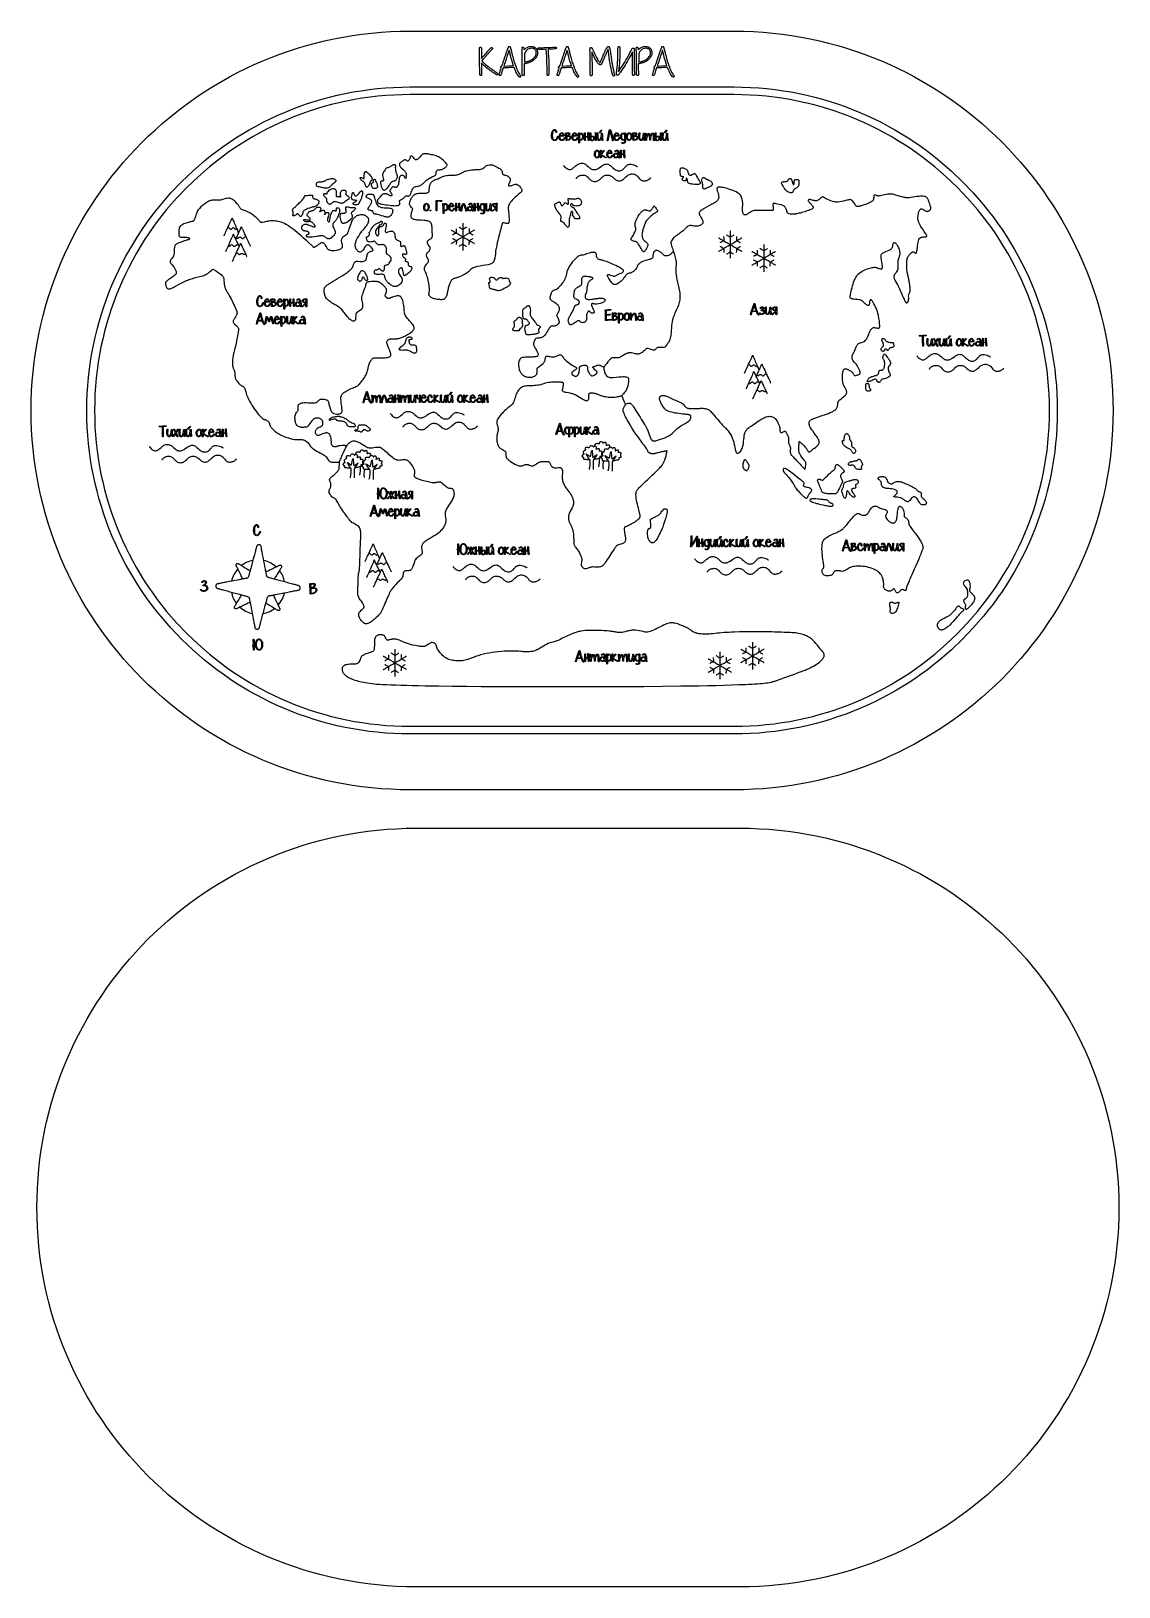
# Model space of a CAD drawing. Header units: millimetres. Extents: x 299 to 601, y 84 to 516.
import ezdxf

# ---------------------------------------------------------------- set-up
doc = ezdxf.new("R2010")
doc.units = ezdxf.units.MM
doc.layers.get('0').update_dxf_attribs({"linetype": 'CONTINUOUS', "true_color": 0xffffff})

msp = doc.modelspace()

# ---------------------------------------------------------------- linework, layer by layer
at = {"linetype": 'CONTINUOUS', "true_color": 0xffffff}
for points in [[(494.06, 305.32), (404.32, 305.32), (401.61, 305.36), (398.91, 305.46), (396.23, 305.63), (393.57, 305.86), (390.93, 306.17), (388.31, 306.53), (385.71, 306.96), (383.13, 307.46), (380.58, 308.01), (378.05, 308.63), (375.54, 309.31), (373.06, 310.05), (370.6, 310.85), (368.17, 311.7), (365.77, 312.61), (363.4, 313.58), (361.06, 314.61), (358.74, 315.69), (356.46, 316.82), (354.21, 318.01), (351.99, 319.25), (349.81, 320.54), (347.66, 321.88), (345.54, 323.28), (343.46, 324.72), (341.42, 326.21), (339.42, 327.75), (337.45, 329.33), (335.52, 330.96), (333.64, 332.63), (331.79, 334.35), (329.98, 336.11), (328.22, 337.92), (326.5, 339.77), (324.83, 341.65), (323.2, 343.58), (321.62, 345.55), (320.08, 347.55), (318.59, 349.59), (317.15, 351.67), (315.75, 353.79), (314.41, 355.94), (313.12, 358.12), (311.88, 360.34), (310.69, 362.59), (309.56, 364.87), (308.48, 367.19), (307.45, 369.53), (306.48, 371.9), (305.57, 374.3), (304.72, 376.73), (303.92, 379.19), (303.18, 381.67), (302.5, 384.18), (301.88, 386.71), (301.33, 389.26), (300.83, 391.84), (300.4, 394.44), (300.04, 397.06), (299.73, 399.7), (299.5, 402.36), (299.33, 405.04), (299.23, 407.74), (299.19, 410.45), (299.23, 413.16), (299.33, 415.86), (299.5, 418.54), (299.73, 421.2), (300.04, 423.84), (300.4, 426.46), (300.83, 429.06), (301.33, 431.63), (301.88, 434.19), (302.5, 436.72), (303.18, 439.23), (303.92, 441.71), (304.72, 444.16), (305.57, 446.59), (306.48, 448.99), (307.45, 451.37), (308.48, 453.71), (309.56, 456.02), (310.69, 458.31), (311.88, 460.56), (313.12, 462.77), (314.41, 464.96), (315.75, 467.11), (317.15, 469.22), (318.59, 471.3), (320.08, 473.35), (321.62, 475.35), (323.2, 477.32), (324.83, 479.24), (326.5, 481.13), (328.22, 482.98), (329.98, 484.78), (331.79, 486.55), (333.64, 488.26), (335.52, 489.94), (337.45, 491.57), (339.42, 493.15), (341.42, 494.69), (343.46, 496.18), (345.54, 497.62), (347.66, 499.01), (349.81, 500.36), (351.99, 501.65), (354.21, 502.89), (356.46, 504.07), (358.74, 505.21), (361.06, 506.29), (363.4, 507.31), (365.77, 508.28), (368.17, 509.2), (370.6, 510.05), (373.06, 510.85), (375.54, 511.59), (378.05, 512.27), (380.58, 512.88), (383.13, 513.44), (385.71, 513.93), (388.31, 514.36), (390.93, 514.73), (393.57, 515.03), (396.23, 515.27), (398.91, 515.44), (401.61, 515.54), (404.32, 515.58), (494.06, 515.58), (496.78, 515.54), (499.47, 515.44), (502.15, 515.27), (504.81, 515.03), (507.45, 514.73), (510.07, 514.36), (512.67, 513.93), (515.25, 513.44), (517.8, 512.88), (520.33, 512.27), (522.84, 511.59), (525.32, 510.85), (527.78, 510.05), (530.21, 509.2), (532.61, 508.28), (534.98, 507.31), (537.33, 506.29), (539.64, 505.21), (541.92, 504.07), (544.17, 502.89), (546.39, 501.65), (548.57, 500.36), (550.72, 499.01), (552.84, 497.62), (554.92, 496.18), (556.96, 494.69), (558.97, 493.15), (560.93, 491.57), (562.86, 489.94), (564.75, 488.26), (566.59, 486.55), (568.4, 484.78), (570.16, 482.98), (571.88, 481.13), (573.55, 479.24), (575.18, 477.32), (576.77, 475.35), (578.3, 473.35), (579.79, 471.3), (581.24, 469.22), (582.63, 467.11), (583.97, 464.96), (585.26, 462.77), (586.5, 460.56), (587.69, 458.31), (588.82, 456.02), (589.9, 453.71), (590.93, 451.37), (591.9, 448.99), (592.81, 446.59), (593.67, 444.16), (594.46, 441.71), (595.2, 439.23), (595.88, 436.72), (596.5, 434.19), (597.06, 431.63), (597.55, 429.06), (597.98, 426.46), (598.35, 423.84), (598.65, 421.2), (598.88, 418.54), (599.05, 415.86), (599.16, 413.16), (599.19, 410.45), (599.16, 407.74), (599.05, 405.04), (598.88, 402.36), (598.65, 399.7), (598.35, 397.06), (597.98, 394.44), (597.55, 391.84), (597.06, 389.26), (596.5, 386.71), (595.88, 384.18), (595.2, 381.67), (594.46, 379.19), (593.67, 376.73), (592.81, 374.3), (591.9, 371.9), (590.93, 369.53), (589.9, 367.19), (588.82, 364.87), (587.69, 362.59), (586.5, 360.34), (585.26, 358.12), (583.97, 355.94), (582.63, 353.79), (581.24, 351.67), (579.79, 349.59), (578.3, 347.55), (576.77, 345.55), (575.18, 343.58), (573.55, 341.65), (571.88, 339.77), (570.16, 337.92), (568.4, 336.11), (566.59, 334.35), (564.75, 332.63), (562.86, 330.96), (560.93, 329.33), (558.97, 327.75), (556.96, 326.21), (554.92, 324.72), (552.84, 323.28), (550.72, 321.88), (548.57, 320.54), (546.39, 319.25), (544.17, 318.01), (541.92, 316.82), (539.64, 315.69), (537.33, 314.61), (534.98, 313.58), (532.61, 312.61), (530.21, 311.7), (527.78, 310.85), (525.32, 310.05), (522.84, 309.31), (520.33, 308.63), (517.8, 308.01), (515.25, 307.46), (512.67, 306.96), (510.07, 306.53), (507.45, 306.17), (504.81, 305.86), (502.15, 305.63), (499.47, 305.46), (496.78, 305.36), (494.06, 305.32), (494.06, 305.32), (494.06, 305.32)], [(427.04, 510.59), (427.02, 510.57), (426.97, 510.51), (426.89, 510.42), (426.78, 510.31), (426.66, 510.17), (426.53, 510.02), (426.23, 509.69), (425.93, 509.36), (425.8, 509.21), (425.67, 509.07), (425.57, 508.96), (425.49, 508.87), (425.44, 508.81), (425.42, 508.79), (425.41, 508.78), (425.38, 508.74), (425.34, 508.69), (425.28, 508.62), (425.13, 508.46), (424.96, 508.26), (424.79, 508.07), (424.64, 507.9), (424.58, 507.83), (424.53, 507.78), (424.5, 507.75), (424.49, 507.74), (424.48, 507.72), (424.44, 507.67), (424.39, 507.61), (424.33, 507.54), (424.26, 507.46), (424.21, 507.4), (424.17, 507.36), (424.16, 507.34), (424.38, 507.11), (424.61, 506.88), (424.64, 506.86), (424.71, 506.8), (424.81, 506.71), (424.92, 506.61), (425.03, 506.51), (425.13, 506.42), (425.2, 506.35), (425.22, 506.33), (425.52, 506.07), (425.83, 505.82), (425.84, 505.82), (425.86, 505.8), (425.94, 505.74), (426.04, 505.66), (426.17, 505.57), (426.29, 505.47), (426.4, 505.39), (426.48, 505.34), (426.5, 505.32), (426.51, 505.31), (426.53, 505.3), (426.6, 505.25), (426.7, 505.18), (426.81, 505.1), (426.92, 505.02), (427.02, 504.95), (427.09, 504.9), (427.11, 504.88), (427.12, 504.88), (427.14, 504.86), (427.22, 504.8), (427.33, 504.72), (427.46, 504.63), (427.58, 504.54), (427.69, 504.46), (427.77, 504.41), (427.79, 504.39), (427.8, 504.38), (427.81, 504.38), (427.83, 504.36), (427.9, 504.31), (428.01, 504.24), (428.13, 504.16), (428.25, 504.07), (428.36, 504), (428.44, 503.95), (428.46, 503.94), (428.46, 503.93), (428.54, 503.85), (428.57, 503.76), (428.57, 503.66), (428.53, 503.57), (428.45, 503.5), (428.36, 503.47), (428.26, 503.47), (428.18, 503.51), (428.17, 503.51), (428.15, 503.53), (428.07, 503.58), (427.97, 503.65), (427.85, 503.73), (427.73, 503.81), (427.63, 503.88), (427.55, 503.93), (427.53, 503.95), (427.52, 503.95), (427.52, 503.96), (427.49, 503.97), (427.41, 504.03), (427.3, 504.11), (427.17, 504.2), (427.05, 504.29), (426.94, 504.37), (426.86, 504.43), (426.83, 504.45), (426.83, 504.45), (426.8, 504.47), (426.73, 504.52), (426.63, 504.59), (426.51, 504.68), (426.4, 504.76), (426.29, 504.83), (426.22, 504.88), (426.2, 504.9), (425.83, 505.17), (425.5, 505.42), (425.47, 505.45), (425.4, 505.5), (425.3, 505.59), (425.19, 505.68), (425.07, 505.77), (424.98, 505.85), (424.91, 505.91), (424.88, 505.93), (424.87, 505.94), (424.84, 505.97), (424.75, 506.05), (424.63, 506.17), (424.48, 506.3), (424.33, 506.44), (424.21, 506.56), (424.12, 506.64), (424.09, 506.67), (424.08, 506.67), (424.08, 506.41), (424.07, 506.19), (424.07, 506.02), (424.07, 505.9), (424.07, 505.81), (424.07, 505.7), (424.07, 505.57), (424.08, 505.43), (424.08, 505.28), (424.08, 505.11), (424.09, 504.92), (424.09, 504.72), (424.1, 504.34), (424.11, 504.01), (424.11, 503.73), (424.1, 503.5), (424.08, 503.4), (424.03, 503.32), (423.94, 503.27), (423.84, 503.26), (423.74, 503.28), (423.66, 503.33), (423.61, 503.42), (423.6, 503.52), (423.6, 503.74), (423.6, 504), (423.59, 504.32), (423.58, 504.69), (423.58, 504.9), (423.57, 505.09), (423.57, 505.26), (423.57, 505.42), (423.56, 505.56), (423.56, 505.69), (423.56, 505.8), (423.56, 505.9), (423.56, 506.41), (423.56, 506.89), (423.56, 507.35), (423.56, 507.77), (423.56, 508.18), (423.56, 508.55), (423.55, 508.9), (423.55, 509.23), (423.55, 509.52), (423.54, 509.8), (423.54, 510.04), (423.54, 510.26), (423.53, 510.45), (423.53, 510.62), (423.52, 510.76), (423.52, 510.87), (423.53, 510.96), (423.57, 511.05), (423.65, 511.11), (423.75, 511.13), (423.85, 511.12), (423.94, 511.07), (424, 510.99), (424.03, 510.89), (424.04, 510.61), (424.06, 510.3), (424.07, 509.97), (424.08, 509.63), (424.08, 509.26), (424.09, 508.87), (424.09, 508.46), (424.09, 508.02), (424.1, 508.04), (424.13, 508.07), (424.18, 508.12), (424.24, 508.19), (424.39, 508.37), (424.57, 508.57), (424.74, 508.77), (424.9, 508.95), (424.96, 509.02), (425, 509.07), (425.03, 509.11), (425.04, 509.12), (425.06, 509.14), (425.11, 509.2), (425.19, 509.29), (425.3, 509.4), (425.42, 509.54), (425.56, 509.69), (425.86, 510.02), (426.16, 510.35), (426.29, 510.51), (426.42, 510.64), (426.52, 510.76), (426.6, 510.85), (426.65, 510.9), (426.67, 510.92), (426.75, 510.98), (426.84, 511.01), (426.94, 511), (427.03, 510.95), (427.08, 510.86), (427.11, 510.77), (427.09, 510.67), (427.04, 510.59), (427.04, 510.59), (427.04, 510.59)], [(430.08, 505.36), (429.9, 504.82), (429.75, 504.32), (429.61, 503.85), (429.48, 503.42), (429.43, 503.33), (429.36, 503.27), (429.26, 503.24), (429.16, 503.25), (429.07, 503.29), (429.01, 503.37), (428.98, 503.46), (428.98, 503.56), (429.1, 503.96), (429.23, 504.39), (429.38, 504.85), (429.54, 505.34), (429.47, 505.4), (429.43, 505.45), (429.4, 505.51), (429.38, 505.57), (429.4, 505.66), (429.45, 505.74), (429.55, 505.81), (429.7, 505.83), (429.71, 505.85), (429.72, 505.88), (429.74, 505.94), (429.77, 506.02), (429.83, 506.21), (429.9, 506.42), (429.98, 506.64), (430.04, 506.83), (430.06, 506.91), (430.08, 506.97), (430.1, 507), (430.1, 507.02), (430.11, 507.03), (430.12, 507.07), (430.14, 507.13), (430.17, 507.22), (430.2, 507.31), (430.24, 507.42), (430.32, 507.66), (430.4, 507.89), (430.43, 508), (430.47, 508.1), (430.49, 508.18), (430.52, 508.25), (430.53, 508.29), (430.53, 508.3), (430.54, 508.31), (430.55, 508.35), (430.57, 508.4), (430.59, 508.47), (430.65, 508.65), (430.72, 508.85), (430.78, 509.05), (430.84, 509.23), (430.87, 509.3), (430.88, 509.35), (430.89, 509.38), (430.9, 509.4), (430.95, 509.56), (431.02, 509.78), (431.12, 510.05), (431.24, 510.38), (431.25, 510.41), (431.27, 510.47), (431.31, 510.56), (431.35, 510.66), (431.38, 510.77), (431.42, 510.86), (431.44, 510.92), (431.45, 510.95), (431.53, 511.13), (431.55, 511.18), (431.56, 511.2), (431.57, 511.21), (431.6, 511.25), (431.63, 511.27), (431.72, 511.32), (431.83, 511.33), (431.91, 511.3), (431.99, 511.23), (432.01, 511.21), (432.03, 511.17), (432.04, 511.15), (432.05, 511.12), (432.06, 511.08), (432.09, 511), (432.12, 510.89), (432.12, 510.86), (432.14, 510.79), (432.17, 510.69), (432.2, 510.58), (432.23, 510.46), (432.26, 510.36), (432.27, 510.29), (432.28, 510.26), (432.28, 510.24), (432.3, 510.2), (432.31, 510.14), (432.33, 510.05), (432.36, 509.95), (432.39, 509.84), (432.45, 509.59), (432.51, 509.34), (432.54, 509.23), (432.56, 509.13), (432.58, 509.04), (432.6, 508.98), (432.61, 508.94), (432.61, 508.92), (432.73, 508.48), (432.84, 508.06), (432.96, 507.66), (433.07, 507.28), (433.18, 506.92), (433.29, 506.57), (433.4, 506.25), (433.51, 505.94), (433.59, 505.9), (433.65, 505.85), (433.69, 505.78), (433.7, 505.7), (433.69, 505.63), (433.65, 505.56), (433.8, 505.19), (433.96, 504.84), (434.11, 504.52), (434.26, 504.22), (434.42, 503.95), (434.58, 503.69), (434.73, 503.46), (434.89, 503.26), (434.94, 503.17), (434.95, 503.07), (434.93, 502.98), (434.87, 502.9), (434.78, 502.85), (434.68, 502.85), (434.58, 502.87), (434.51, 502.93), (434.33, 503.16), (434.16, 503.41), (433.98, 503.69), (433.81, 503.99), (433.64, 504.31), (433.47, 504.67), (433.31, 505.04), (433.14, 505.45), (431.6, 505.42), (430.08, 505.36), (430.08, 505.36), (430.08, 505.36)], [(430.25, 505.87), (431.6, 505.93), (432.96, 505.96), (432.75, 506.58), (432.54, 507.26), (432.33, 508), (432.12, 508.79), (432.11, 508.81), (432.1, 508.85), (432.08, 508.93), (432.06, 509.02), (432.03, 509.14), (432, 509.26), (431.93, 509.54), (431.86, 509.82), (431.83, 509.94), (431.8, 510.06), (431.77, 510.15), (431.75, 510.23), (431.74, 510.28), (431.74, 510.29), (431.67, 510.09), (431.6, 509.9), (431.55, 509.73), (431.5, 509.59), (431.46, 509.47), (431.42, 509.37), (431.39, 509.3), (431.37, 509.24), (431.36, 509.19), (431.33, 509.11), (431.3, 509.02), (431.27, 508.9), (431.22, 508.77), (431.17, 508.61), (431.11, 508.43), (431.04, 508.23), (430.97, 508.01), (430.89, 507.76), (430.8, 507.5), (430.7, 507.21), (430.6, 506.91), (430.49, 506.58), (430.37, 506.23), (430.25, 505.87), (430.25, 505.87), (430.25, 505.87)], [(435.86, 506.49), (435.86, 506.46), (435.86, 506.39), (435.86, 506.3), (435.86, 506.19), (435.86, 506.08), (435.86, 505.99), (435.86, 505.92), (435.86, 505.9), (435.86, 505.81), (435.86, 505.7), (435.86, 505.57), (435.86, 505.43), (435.87, 505.28), (435.87, 505.11), (435.87, 504.92), (435.88, 504.72), (435.89, 504.34), (435.89, 504.01), (435.89, 503.73), (435.89, 503.5), (435.87, 503.4), (435.81, 503.32), (435.73, 503.27), (435.62, 503.26), (435.52, 503.28), (435.45, 503.33), (435.4, 503.42), (435.38, 503.52), (435.38, 503.74), (435.38, 504), (435.38, 504.32), (435.37, 504.69), (435.36, 504.9), (435.36, 505.09), (435.36, 505.26), (435.35, 505.42), (435.35, 505.56), (435.35, 505.69), (435.35, 505.8), (435.35, 505.9), (435.35, 506.41), (435.35, 506.89), (435.34, 507.35), (435.34, 507.77), (435.34, 508.18), (435.34, 508.55), (435.34, 508.9), (435.34, 509.23), (435.33, 509.52), (435.33, 509.8), (435.33, 510.04), (435.32, 510.26), (435.32, 510.45), (435.31, 510.62), (435.31, 510.76), (435.3, 510.87), (435.31, 510.96), (435.36, 511.05), (435.44, 511.11), (435.54, 511.13), (435.64, 511.12), (435.72, 511.07), (435.78, 510.99), (435.81, 510.89), (435.82, 510.81), (435.82, 510.69), (435.82, 510.54), (435.82, 510.35), (436.03, 510.54), (436.21, 510.71), (436.38, 510.85), (436.53, 510.97), (436.71, 511.07), (436.91, 511.16), (437.11, 511.23), (437.33, 511.28), (437.56, 511.31), (437.78, 511.33), (438, 511.32), (438.21, 511.3), (438.44, 511.25), (438.66, 511.18), (438.86, 511.08), (439.05, 510.96), (439.22, 510.8), (439.35, 510.63), (439.47, 510.42), (439.55, 510.19), (439.6, 509.92), (439.63, 509.65), (439.62, 509.39), (439.58, 509.14), (439.51, 508.89), (439.42, 508.65), (439.3, 508.42), (439.15, 508.2), (438.81, 507.8), (438.44, 507.45), (438.24, 507.3), (438.03, 507.17), (437.82, 507.05), (437.6, 506.95), (437.46, 506.9), (437.3, 506.84), (437.11, 506.78), (436.91, 506.72), (436.68, 506.67), (436.43, 506.61), (436.15, 506.55), (435.86, 506.49), (435.86, 506.49), (435.86, 506.49)], [(436.01, 507.01), (436.27, 507.06), (436.51, 507.11), (436.73, 507.16), (436.93, 507.21), (437.11, 507.27), (437.28, 507.32), (437.42, 507.37), (437.55, 507.42), (437.95, 507.62), (438.31, 507.88), (438.63, 508.18), (438.91, 508.53), (439.03, 508.72), (439.12, 508.91), (439.19, 509.1), (439.24, 509.29), (439.27, 509.48), (439.27, 509.67), (439.25, 509.87), (439.2, 510.06), (439.15, 510.21), (439.08, 510.34), (438.99, 510.46), (438.89, 510.56), (438.76, 510.65), (438.62, 510.71), (438.46, 510.77), (438.28, 510.8), (437.93, 510.82), (437.59, 510.78), (437.26, 510.68), (436.95, 510.53), (436.69, 510.33), (436.46, 510.1), (436.25, 509.82), (436.07, 509.5), (436.05, 509.47), (436.01, 509.43), (436.01, 509.19), (436.02, 508.93), (436.02, 508.65), (436.02, 508.36), (436.02, 508.05), (436.02, 507.72), (436.01, 507.37), (436.01, 507.01), (436.01, 507.01), (436.01, 507.01)], [(440.07, 511), (440.46, 510.99), (440.9, 510.99), (441.39, 511), (441.93, 511.01), (442.52, 511.04), (443.16, 511.06), (443.85, 511.1), (444.6, 511.14), (444.69, 511.13), (444.77, 511.08), (444.84, 511.01), (444.86, 510.91), (444.85, 510.82), (444.8, 510.74), (444.72, 510.69), (444.62, 510.66), (444.29, 510.64), (443.98, 510.62), (443.69, 510.6), (443.42, 510.59), (443.17, 510.57), (442.93, 510.56), (442.71, 510.55), (442.52, 510.54), (442.59, 509.47), (442.65, 508.45), (442.7, 507.5), (442.73, 506.59), (442.76, 505.75), (442.77, 504.95), (442.77, 504.21), (442.76, 503.53), (442.74, 503.45), (442.68, 503.37), (442.6, 503.32), (442.5, 503.3), (442.4, 503.32), (442.32, 503.38), (442.27, 503.46), (442.25, 503.55), (442.26, 504.23), (442.26, 504.96), (442.25, 505.75), (442.23, 506.6), (442.19, 507.5), (442.15, 508.45), (442.09, 509.46), (442.02, 510.53), (441.47, 510.51), (440.96, 510.51), (440.49, 510.51), (440.05, 510.51), (439.95, 510.53), (439.87, 510.59), (439.82, 510.67), (439.81, 510.76), (439.83, 510.86), (439.88, 510.93), (439.97, 510.98), (440.07, 511), (440.07, 511), (440.07, 511)], [(446.15, 505.36), (445.97, 504.82), (445.81, 504.32), (445.67, 503.85), (445.55, 503.42), (445.5, 503.33), (445.42, 503.27), (445.33, 503.24), (445.23, 503.25), (445.14, 503.29), (445.08, 503.37), (445.05, 503.46), (445.05, 503.56), (445.17, 503.96), (445.3, 504.39), (445.45, 504.85), (445.6, 505.34), (445.54, 505.4), (445.49, 505.45), (445.46, 505.51), (445.45, 505.57), (445.47, 505.66), (445.52, 505.74), (445.61, 505.81), (445.77, 505.83), (445.78, 505.85), (445.79, 505.88), (445.81, 505.94), (445.83, 506.02), (445.9, 506.21), (445.97, 506.42), (446.04, 506.64), (446.11, 506.83), (446.13, 506.91), (446.15, 506.97), (446.16, 507), (446.17, 507.02), (446.17, 507.03), (446.19, 507.07), (446.21, 507.13), (446.24, 507.22), (446.27, 507.31), (446.31, 507.42), (446.38, 507.66), (446.46, 507.89), (446.5, 508), (446.53, 508.1), (446.56, 508.18), (446.58, 508.25), (446.6, 508.29), (446.6, 508.3), (446.61, 508.31), (446.62, 508.35), (446.63, 508.4), (446.66, 508.47), (446.72, 508.65), (446.78, 508.85), (446.85, 509.05), (446.91, 509.23), (446.93, 509.3), (446.95, 509.35), (446.96, 509.38), (446.97, 509.4), (447.02, 509.56), (447.09, 509.78), (447.19, 510.05), (447.31, 510.38), (447.32, 510.41), (447.34, 510.47), (447.38, 510.56), (447.41, 510.66), (447.45, 510.77), (447.49, 510.86), (447.51, 510.92), (447.52, 510.95), (447.6, 511.13), (447.62, 511.18), (447.63, 511.2), (447.64, 511.21), (447.67, 511.25), (447.7, 511.27), (447.79, 511.32), (447.9, 511.33), (447.98, 511.3), (448.06, 511.23), (448.07, 511.21), (448.11, 511.15), (448.12, 511.12), (448.13, 511.08), (448.15, 511), (448.18, 510.89), (448.19, 510.86), (448.21, 510.79), (448.24, 510.69), (448.27, 510.58), (448.3, 510.46), (448.32, 510.36), (448.34, 510.29), (448.35, 510.26), (448.35, 510.24), (448.36, 510.2), (448.38, 510.14), (448.4, 510.05), (448.43, 509.95), (448.45, 509.84), (448.51, 509.59), (448.58, 509.34), (448.6, 509.23), (448.63, 509.13), (448.65, 509.04), (448.67, 508.98), (448.68, 508.94), (448.68, 508.92), (448.8, 508.48), (448.91, 508.06), (449.02, 507.66), (449.14, 507.28), (449.25, 506.92), (449.36, 506.57), (449.47, 506.25), (449.58, 505.94), (449.66, 505.9), (449.72, 505.85), (449.75, 505.78), (449.77, 505.7), (449.76, 505.63), (449.72, 505.56), (449.87, 505.19), (450.02, 504.84), (450.17, 504.52), (450.33, 504.22), (450.48, 503.95), (450.64, 503.69), (450.8, 503.46), (450.96, 503.26), (451.01, 503.17), (451.02, 503.07), (451, 502.98), (450.93, 502.9), (450.84, 502.85), (450.74, 502.85), (450.65, 502.87), (450.57, 502.93), (450.4, 503.16), (450.22, 503.41), (450.05, 503.69), (449.88, 503.99), (449.71, 504.31), (449.54, 504.67), (449.38, 505.04), (449.21, 505.45), (447.67, 505.42), (446.15, 505.36), (446.15, 505.36), (446.15, 505.36)], [(446.31, 505.87), (447.67, 505.93), (449.02, 505.96), (448.82, 506.58), (448.61, 507.26), (448.4, 508), (448.18, 508.79), (448.18, 508.81), (448.17, 508.85), (448.15, 508.93), (448.12, 509.02), (448.1, 509.14), (448.06, 509.26), (447.99, 509.54), (447.93, 509.82), (447.89, 509.94), (447.87, 510.06), (447.84, 510.15), (447.82, 510.23), (447.81, 510.28), (447.81, 510.29), (447.74, 510.09), (447.67, 509.9), (447.62, 509.73), (447.57, 509.59), (447.52, 509.47), (447.49, 509.37), (447.46, 509.3), (447.44, 509.24), (447.42, 509.19), (447.4, 509.11), (447.37, 509.02), (447.33, 508.9), (447.29, 508.77), (447.24, 508.61), (447.18, 508.43), (447.11, 508.23), (447.04, 508.01), (446.95, 507.76), (446.87, 507.5), (446.77, 507.21), (446.67, 506.91), (446.56, 506.58), (446.44, 506.23), (446.31, 505.87), (446.31, 505.87), (446.31, 505.87)], [(454.25, 503.44), (454.25, 503.68), (454.24, 503.94), (454.24, 504.23), (454.24, 504.55), (454.24, 504.9), (454.23, 505.27), (454.22, 505.67), (454.22, 506.1), (454.21, 506.53), (454.21, 506.94), (454.2, 507.31), (454.2, 507.66), (454.2, 507.98), (454.19, 508.27), (454.19, 508.53), (454.19, 508.77), (454.19, 508.85), (454.19, 508.99), (454.18, 509.17), (454.17, 509.4), (454.17, 509.64), (454.16, 509.84), (454.15, 510.03), (454.15, 510.2), (454.15, 510.35), (454.16, 510.48), (454.16, 510.49), (454.16, 510.52), (454.16, 510.59), (454.16, 510.67), (454.16, 510.69), (454.16, 510.7), (454.18, 510.79), (454.2, 510.89), (454.25, 510.96), (454.33, 511.01), (454.41, 511.03), (454.47, 511.04), (454.51, 511.02), (454.53, 511.02), (454.56, 511), (454.6, 510.99), (454.61, 510.98), (454.65, 510.95), (454.68, 510.9), (454.73, 510.84), (454.78, 510.75), (454.83, 510.66), (454.88, 510.56), (454.94, 510.44), (455.01, 510.3), (455.02, 510.29), (455.03, 510.27), (455.05, 510.22), (455.07, 510.16), (455.14, 510.02), (455.21, 509.86), (455.28, 509.69), (455.35, 509.55), (455.37, 509.49), (455.39, 509.45), (455.4, 509.42), (455.41, 509.41), (455.57, 509.05), (455.76, 508.67), (455.97, 508.27), (456.21, 507.85), (456.37, 507.57), (456.52, 507.33), (456.66, 507.13), (456.79, 506.96), (456.82, 506.94), (456.87, 506.88), (456.92, 506.83), (456.95, 506.81), (456.96, 506.83), (456.98, 506.89), (457.02, 506.98), (457.07, 507.08), (457.11, 507.18), (457.15, 507.26), (457.18, 507.33), (457.19, 507.35), (457.2, 507.37), (457.22, 507.42), (457.25, 507.49), (457.29, 507.59), (457.34, 507.71), (457.4, 507.84), (457.52, 508.12), (457.64, 508.41), (457.7, 508.54), (457.75, 508.66), (457.79, 508.76), (457.83, 508.83), (457.85, 508.88), (457.85, 508.9), (457.96, 509.15), (458.06, 509.38), (458.16, 509.6), (458.25, 509.81), (458.33, 509.99), (458.41, 510.17), (458.48, 510.33), (458.55, 510.47), (458.63, 510.63), (458.7, 510.77), (458.77, 510.89), (458.83, 511), (458.88, 511.09), (458.94, 511.17), (459.02, 511.26), (459.1, 511.3), (459.18, 511.32), (459.28, 511.32), (459.37, 511.29), (459.45, 511.22), (459.51, 511.13), (459.57, 511.02), (459.61, 510.87), (459.65, 510.74), (459.69, 510.59), (459.72, 510.41), (459.76, 510.2), (459.82, 509.76), (459.83, 509.74), (459.83, 509.69), (459.84, 509.62), (459.85, 509.54), (459.85, 509.46), (459.86, 509.39), (459.87, 509.34), (459.87, 509.32), (459.88, 509.24), (459.88, 509.17), (459.89, 509.13), (459.89, 509.11), (459.99, 508.32), (460.1, 507.56), (460.23, 506.82), (460.36, 506.1), (460.5, 505.39), (460.65, 504.71), (460.81, 504.05), (460.99, 503.41), (460.99, 503.3), (460.96, 503.21), (460.9, 503.14), (460.81, 503.09), (460.71, 503.09), (460.61, 503.12), (460.54, 503.18), (460.5, 503.27), (460.32, 503.92), (460.16, 504.59), (460, 505.28), (459.86, 505.99), (459.72, 506.73), (459.6, 507.48), (459.49, 508.25), (459.38, 509.04), (459.38, 509.06), (459.38, 509.1), (459.37, 509.16), (459.36, 509.25), (459.35, 509.45), (459.32, 509.67), (459.26, 510.13), (459.25, 510.15), (459.24, 510.21), (459.23, 510.3), (459.21, 510.4), (459.19, 510.5), (459.17, 510.58), (459.16, 510.65), (459.16, 510.67), (459.15, 510.65), (459.14, 510.6), (459.11, 510.53), (459.09, 510.45), (459.06, 510.37), (459.04, 510.3), (459.02, 510.25), (459.02, 510.24), (458.88, 509.94), (458.71, 509.59), (458.53, 509.17), (458.32, 508.7), (458.31, 508.68), (458.29, 508.63), (458.26, 508.56), (458.21, 508.46), (458.16, 508.34), (458.11, 508.21), (457.99, 507.92), (457.86, 507.64), (457.81, 507.51), (457.76, 507.39), (457.72, 507.29), (457.68, 507.22), (457.66, 507.17), (457.65, 507.15), (457.64, 507.13), (457.62, 507.07), (457.58, 506.98), (457.54, 506.89), (457.5, 506.79), (457.47, 506.7), (457.44, 506.64), (457.43, 506.62), (457.39, 506.53), (457.36, 506.45), (457.33, 506.41), (457.3, 506.38), (457.26, 506.33), (457.21, 506.3), (457.09, 506.26), (456.98, 506.25), (456.86, 506.28), (456.74, 506.34), (456.58, 506.46), (456.4, 506.64), (456.26, 506.82), (456.1, 507.04), (455.94, 507.3), (455.77, 507.59), (455.52, 508.03), (455.3, 508.45), (455.11, 508.84), (454.94, 509.21), (454.93, 509.23), (454.9, 509.3), (454.86, 509.4), (454.81, 509.51), (454.76, 509.62), (454.72, 509.72), (454.69, 509.79), (454.68, 509.82), (454.68, 509.58), (454.69, 509.38), (454.69, 509.21), (454.7, 509.06), (454.7, 508.94), (454.7, 508.86), (454.7, 508.8), (454.7, 508.77), (454.7, 508.53), (454.7, 508.27), (454.7, 507.98), (454.71, 507.66), (454.71, 507.31), (454.72, 506.94), (454.72, 506.53), (454.73, 506.1), (454.73, 505.67), (454.74, 505.27), (454.75, 504.9), (454.75, 504.55), (454.75, 504.23), (454.75, 503.94), (454.76, 503.68), (454.76, 503.44), (454.74, 503.34), (454.68, 503.26), (454.6, 503.21), (454.5, 503.19), (454.4, 503.21), (454.32, 503.26), (454.26, 503.34), (454.25, 503.44), (454.25, 503.44), (454.25, 503.44)], [(466.48, 503.58), (466.47, 503.48), (466.42, 503.4), (466.34, 503.34), (466.25, 503.31), (466.15, 503.32), (466.06, 503.38), (466, 503.46), (465.98, 503.55), (465.95, 504.31), (465.93, 505.09), (465.93, 505.51), (465.93, 505.98), (465.93, 506.49), (465.93, 507.04), (465.93, 507.31), (465.94, 507.57), (465.94, 507.8), (465.94, 508), (465.94, 508.18), (465.94, 508.34), (465.94, 508.48), (465.94, 508.59), (465.94, 508.6), (465.94, 508.64), (465.94, 508.71), (465.94, 508.79), (465.94, 508.89), (465.94, 509), (465.94, 509.24), (465.94, 509.47), (465.94, 509.58), (465.94, 509.68), (465.94, 509.76), (465.94, 509.83), (465.94, 509.87), (465.94, 509.88), (465.93, 509.86), (465.9, 509.8), (465.86, 509.72), (465.82, 509.63), (465.77, 509.54), (465.73, 509.45), (465.7, 509.4), (465.69, 509.37), (465.63, 509.25), (465.59, 509.16), (465.56, 509.08), (465.53, 509.03), (465.2, 508.41), (464.88, 507.82), (464.55, 507.25), (464.23, 506.7), (463.91, 506.18), (463.59, 505.68), (463.28, 505.2), (462.97, 504.75), (462.94, 504.72), (462.9, 504.66), (462.84, 504.57), (462.76, 504.44), (462.6, 504.19), (462.47, 504), (462.37, 503.86), (462.28, 503.74), (462.2, 503.63), (462.13, 503.55), (462.04, 503.46), (461.95, 503.4), (461.85, 503.35), (461.75, 503.33), (461.66, 503.35), (461.57, 503.4), (461.51, 503.47), (461.48, 503.55), (461.47, 503.58), (461.47, 503.58), (461.47, 503.6), (461.47, 503.62), (461.47, 503.63), (461.47, 503.64), (461.47, 503.68), (461.47, 503.71), (461.47, 503.72), (461.49, 503.84), (461.51, 504), (461.52, 504.15), (461.54, 504.33), (461.57, 504.54), (461.61, 504.79), (461.64, 505.09), (461.67, 505.35), (461.7, 505.57), (461.72, 505.76), (461.74, 505.91), (461.75, 506.03), (461.76, 506.1), (461.76, 506.14), (461.79, 506.53), (461.81, 506.88), (461.83, 507.18), (461.85, 507.45), (461.86, 507.68), (461.87, 507.86), (461.88, 508.01), (461.88, 508.11), (461.88, 508.24), (461.89, 508.37), (461.89, 508.53), (461.89, 508.7), (461.9, 508.89), (461.9, 509.09), (461.9, 509.31), (461.9, 509.55), (461.91, 510.01), (461.92, 510.42), (461.92, 510.77), (461.93, 511.06), (461.95, 511.16), (462, 511.23), (462.09, 511.28), (462.19, 511.3), (462.29, 511.28), (462.37, 511.22), (462.42, 511.14), (462.44, 511.03), (462.43, 510.74), (462.42, 510.4), (462.42, 509.99), (462.41, 509.53), (462.41, 509.29), (462.41, 509.07), (462.41, 508.87), (462.4, 508.68), (462.4, 508.51), (462.4, 508.35), (462.39, 508.21), (462.39, 508.09), (462.39, 507.98), (462.38, 507.83), (462.37, 507.65), (462.36, 507.42), (462.34, 507.15), (462.32, 506.84), (462.3, 506.5), (462.27, 506.11), (462.26, 506.06), (462.25, 505.95), (462.23, 505.8), (462.21, 505.6), (462.18, 505.35), (462.14, 505.04), (462.1, 504.69), (462.05, 504.28), (462.16, 504.46), (462.26, 504.61), (462.34, 504.74), (462.41, 504.84), (462.46, 504.93), (462.5, 504.99), (462.52, 505.02), (462.53, 505.04), (462.84, 505.48), (463.15, 505.95), (463.47, 506.44), (463.78, 506.96), (464.1, 507.5), (464.43, 508.06), (464.75, 508.65), (465.08, 509.25), (465.1, 509.3), (465.13, 509.37), (465.17, 509.47), (465.22, 509.58), (465.23, 509.6), (465.26, 509.66), (465.29, 509.73), (465.33, 509.82), (465.37, 509.91), (465.41, 509.99), (465.43, 510.04), (465.44, 510.06), (465.58, 510.32), (465.65, 510.42), (465.71, 510.51), (465.8, 510.64), (465.88, 510.73), (465.97, 510.81), (466.05, 510.86), (466.17, 510.88), (466.29, 510.86), (466.35, 510.81), (466.4, 510.75), (466.44, 510.64), (466.44, 510.55), (466.45, 510.44), (466.45, 510.43), (466.45, 510.41), (466.45, 510.32), (466.45, 510.21), (466.45, 510.08), (466.45, 509.94), (466.45, 509.83), (466.45, 509.75), (466.45, 509.72), (466.45, 509.72), (466.45, 509.7), (466.45, 509.67), (466.45, 509.61), (466.45, 509.54), (466.45, 509.36), (466.45, 509.15), (466.45, 508.95), (466.45, 508.76), (466.45, 508.69), (466.45, 508.64), (466.45, 508.6), (466.45, 508.59), (466.45, 508.48), (466.45, 508.34), (466.45, 508.18), (466.45, 508), (466.45, 507.79), (466.45, 507.57), (466.44, 507.32), (466.44, 507.05), (466.44, 506.5), (466.44, 506), (466.44, 505.54), (466.44, 505.13), (466.48, 503.58), (466.48, 503.58), (466.48, 503.58)], [(467.54, 506.49), (467.54, 506.46), (467.54, 506.39), (467.54, 506.3), (467.54, 506.19), (467.54, 506.08), (467.54, 505.99), (467.54, 505.92), (467.54, 505.9), (467.54, 505.81), (467.54, 505.7), (467.54, 505.57), (467.54, 505.43), (467.55, 505.28), (467.55, 505.11), (467.55, 504.92), (467.56, 504.72), (467.57, 504.34), (467.57, 504.01), (467.57, 503.73), (467.57, 503.5), (467.55, 503.4), (467.49, 503.32), (467.41, 503.27), (467.3, 503.26), (467.2, 503.28), (467.13, 503.33), (467.08, 503.42), (467.06, 503.52), (467.06, 503.74), (467.06, 504), (467.06, 504.32), (467.05, 504.69), (467.04, 504.9), (467.04, 505.09), (467.04, 505.26), (467.03, 505.42), (467.03, 505.56), (467.03, 505.69), (467.03, 505.8), (467.03, 505.9), (467.03, 506.41), (467.03, 506.89), (467.02, 507.35), (467.02, 507.77), (467.02, 508.18), (467.02, 508.55), (467.02, 508.9), (467.02, 509.23), (467.01, 509.52), (467.01, 509.8), (467.01, 510.04), (467, 510.26), (467, 510.45), (466.99, 510.62), (466.99, 510.76), (466.98, 510.87), (466.99, 510.96), (467.04, 511.05), (467.12, 511.11), (467.22, 511.13), (467.32, 511.12), (467.4, 511.07), (467.46, 510.99), (467.49, 510.89), (467.5, 510.81), (467.5, 510.69), (467.5, 510.54), (467.5, 510.35), (467.71, 510.54), (467.89, 510.71), (468.06, 510.85), (468.21, 510.97), (468.39, 511.07), (468.59, 511.16), (468.79, 511.23), (469.01, 511.28), (469.24, 511.31), (469.46, 511.33), (469.68, 511.32), (469.89, 511.3), (470.12, 511.25), (470.34, 511.18), (470.54, 511.08), (470.73, 510.96), (470.9, 510.8), (471.03, 510.63), (471.15, 510.42), (471.23, 510.19), (471.28, 509.92), (471.31, 509.65), (471.3, 509.39), (471.26, 509.14), (471.19, 508.89), (471.1, 508.65), (470.98, 508.42), (470.83, 508.2), (470.49, 507.8), (470.12, 507.45), (469.92, 507.3), (469.71, 507.17), (469.5, 507.05), (469.28, 506.95), (469.14, 506.9), (468.98, 506.84), (468.79, 506.78), (468.59, 506.72), (468.36, 506.67), (468.11, 506.61), (467.83, 506.55), (467.54, 506.49), (467.54, 506.49), (467.54, 506.49)], [(467.69, 507.01), (467.95, 507.06), (468.19, 507.11), (468.41, 507.16), (468.61, 507.21), (468.79, 507.27), (468.96, 507.32), (469.1, 507.37), (469.23, 507.42), (469.63, 507.62), (469.99, 507.88), (470.31, 508.18), (470.59, 508.53), (470.71, 508.72), (470.8, 508.91), (470.87, 509.1), (470.92, 509.29), (470.95, 509.48), (470.95, 509.67), (470.93, 509.87), (470.88, 510.06), (470.83, 510.21), (470.76, 510.34), (470.67, 510.46), (470.57, 510.56), (470.44, 510.65), (470.3, 510.71), (470.14, 510.77), (469.96, 510.8), (469.61, 510.82), (469.27, 510.78), (468.94, 510.68), (468.63, 510.53), (468.37, 510.33), (468.14, 510.1), (467.93, 509.82), (467.75, 509.5), (467.73, 509.47), (467.69, 509.43), (467.69, 509.19), (467.7, 508.93), (467.7, 508.65), (467.7, 508.36), (467.7, 508.05), (467.7, 507.72), (467.69, 507.37), (467.69, 507.01), (467.69, 507.01), (467.69, 507.01)], [(472.6, 505.36), (472.43, 504.82), (472.27, 504.32), (472.13, 503.85), (472.01, 503.42), (471.96, 503.33), (471.88, 503.27), (471.78, 503.24), (471.69, 503.25), (471.6, 503.29), (471.54, 503.37), (471.5, 503.46), (471.51, 503.56), (471.63, 503.96), (471.76, 504.39), (471.9, 504.85), (472.06, 505.34), (472, 505.4), (471.95, 505.45), (471.92, 505.51), (471.91, 505.57), (471.92, 505.66), (471.97, 505.74), (472.01, 505.78), (472.07, 505.81), (472.14, 505.82), (472.23, 505.83), (472.23, 505.85), (472.25, 505.88), (472.27, 505.94), (472.29, 506.02), (472.35, 506.21), (472.43, 506.42), (472.5, 506.64), (472.56, 506.83), (472.59, 506.91), (472.61, 506.97), (472.62, 507), (472.63, 507.02), (472.63, 507.03), (472.64, 507.07), (472.67, 507.13), (472.69, 507.22), (472.73, 507.31), (472.76, 507.42), (472.84, 507.66), (472.92, 507.89), (472.96, 508), (472.99, 508.1), (473.02, 508.18), (473.04, 508.25), (473.05, 508.29), (473.06, 508.3), (473.06, 508.31), (473.07, 508.35), (473.09, 508.4), (473.12, 508.47), (473.17, 508.65), (473.24, 508.85), (473.31, 509.05), (473.37, 509.23), (473.39, 509.3), (473.41, 509.35), (473.42, 509.38), (473.42, 509.4), (473.47, 509.56), (473.55, 509.78), (473.64, 510.05), (473.77, 510.38), (473.78, 510.41), (473.8, 510.47), (473.83, 510.56), (473.87, 510.66), (473.91, 510.77), (473.94, 510.86), (473.97, 510.92), (473.98, 510.95), (474.05, 511.13), (474.08, 511.18), (474.09, 511.2), (474.1, 511.21), (474.12, 511.25), (474.15, 511.27), (474.25, 511.32), (474.35, 511.33), (474.44, 511.3), (474.52, 511.23), (474.53, 511.21), (474.57, 511.15), (474.57, 511.12), (474.58, 511.08), (474.61, 511), (474.64, 510.89), (474.65, 510.86), (474.66, 510.79), (474.69, 510.69), (474.72, 510.58), (474.75, 510.46), (474.78, 510.36), (474.8, 510.29), (474.81, 510.26), (474.81, 510.24), (474.82, 510.2), (474.84, 510.14), (474.86, 510.05), (474.88, 509.95), (474.91, 509.84), (474.97, 509.59), (475.03, 509.34), (475.06, 509.23), (475.09, 509.13), (475.11, 509.04), (475.12, 508.98), (475.13, 508.94), (475.14, 508.92), (475.25, 508.48), (475.37, 508.06), (475.48, 507.66), (475.59, 507.28), (475.71, 506.92), (475.82, 506.57), (475.93, 506.25), (476.03, 505.94), (476.12, 505.9), (476.17, 505.85), (476.21, 505.78), (476.22, 505.7), (476.21, 505.63), (476.18, 505.56), (476.33, 505.19), (476.48, 504.84), (476.63, 504.52), (476.79, 504.22), (476.94, 503.95), (477.1, 503.69), (477.26, 503.46), (477.42, 503.26), (477.47, 503.17), (477.48, 503.07), (477.45, 502.98), (477.39, 502.9), (477.3, 502.85), (477.2, 502.85), (477.11, 502.87), (477.03, 502.93), (476.85, 503.16), (476.68, 503.41), (476.51, 503.69), (476.34, 503.99), (476.17, 504.31), (476, 504.67), (475.83, 505.04), (475.67, 505.45), (474.12, 505.42), (472.6, 505.36), (472.6, 505.36), (472.6, 505.36)], [(472.77, 505.87), (474.12, 505.93), (475.48, 505.96), (475.28, 506.58), (475.07, 507.26), (474.85, 508), (474.64, 508.79), (474.63, 508.81), (474.62, 508.85), (474.6, 508.93), (474.58, 509.02), (474.55, 509.14), (474.52, 509.26), (474.45, 509.54), (474.38, 509.82), (474.35, 509.94), (474.32, 510.06), (474.3, 510.15), (474.28, 510.23), (474.27, 510.28), (474.26, 510.29), (474.19, 510.09), (474.13, 509.9), (474.07, 509.73), (474.02, 509.59), (473.98, 509.47), (473.95, 509.37), (473.92, 509.3), (473.9, 509.24), (473.88, 509.19), (473.86, 509.11), (473.83, 509.02), (473.79, 508.9), (473.75, 508.77), (473.69, 508.61), (473.63, 508.43), (473.57, 508.23), (473.49, 508.01), (473.41, 507.76), (473.32, 507.5), (473.23, 507.21), (473.12, 506.91), (473.01, 506.58), (472.89, 506.23), (472.77, 505.87), (472.77, 505.87), (472.77, 505.87)], [(494.06, 320.79), (404.32, 320.79), (402, 320.82), (399.71, 320.91), (397.42, 321.05), (395.15, 321.25), (392.9, 321.51), (390.67, 321.82), (388.45, 322.19), (386.25, 322.61), (384.07, 323.09), (381.91, 323.61), (379.77, 324.19), (377.66, 324.82), (375.56, 325.5), (373.49, 326.23), (371.44, 327.01), (369.42, 327.84), (367.42, 328.71), (365.45, 329.63), (363.5, 330.6), (361.58, 331.61), (359.69, 332.67), (357.83, 333.77), (355.99, 334.92), (354.19, 336.1), (352.42, 337.33), (350.68, 338.6), (348.97, 339.91), (347.29, 341.27), (344.04, 344.08), (340.92, 347.05), (337.95, 350.17), (335.14, 353.42), (333.78, 355.1), (332.47, 356.81), (331.2, 358.55), (329.97, 360.32), (328.79, 362.12), (327.64, 363.96), (326.54, 365.82), (325.48, 367.71), (324.47, 369.63), (323.5, 371.58), (322.58, 373.55), (321.71, 375.55), (320.88, 377.57), (320.1, 379.62), (319.37, 381.69), (318.69, 383.79), (318.06, 385.9), (317.48, 388.04), (316.96, 390.2), (316.48, 392.38), (316.06, 394.58), (315.69, 396.8), (315.38, 399.03), (315.12, 401.28), (314.92, 403.55), (314.78, 405.84), (314.69, 408.13), (314.66, 410.45), (314.69, 412.76), (314.78, 415.06), (314.92, 417.35), (315.12, 419.62), (315.38, 421.87), (315.69, 424.1), (316.06, 426.32), (316.48, 428.52), (316.96, 430.7), (317.48, 432.86), (318.06, 434.99), (318.69, 437.11), (319.37, 439.2), (320.1, 441.28), (320.88, 443.32), (321.71, 445.35), (322.58, 447.35), (323.5, 449.32), (324.47, 451.26), (325.48, 453.18), (326.54, 455.08), (327.64, 456.94), (328.79, 458.77), (329.97, 460.58), (331.2, 462.35), (332.47, 464.09), (333.78, 465.8), (335.14, 467.48), (337.95, 470.73), (340.92, 473.85), (344.04, 476.81), (347.29, 479.63), (348.97, 480.98), (350.68, 482.29), (352.42, 483.56), (354.19, 484.79), (355.99, 485.98), (357.83, 487.13), (359.69, 488.23), (361.58, 489.28), (363.5, 490.3), (365.45, 491.26), (367.42, 492.19), (369.42, 493.06), (371.44, 493.89), (373.49, 494.67), (375.56, 495.4), (377.66, 496.08), (379.77, 496.7), (381.91, 497.28), (384.07, 497.81), (386.25, 498.28), (388.45, 498.71), (390.67, 499.07), (392.9, 499.39), (395.15, 499.64), (397.42, 499.84), (399.71, 499.99), (402, 500.08), (404.32, 500.11), (494.06, 500.11), (496.38, 500.08), (498.68, 499.99), (500.96, 499.84), (503.23, 499.64), (505.48, 499.39), (507.72, 499.07), (509.93, 498.71), (512.13, 498.28), (514.31, 497.81), (516.47, 497.28), (518.61, 496.7), (520.72, 496.08), (522.82, 495.4), (524.89, 494.67), (526.94, 493.89), (528.96, 493.06), (530.96, 492.19), (532.93, 491.26), (534.88, 490.3), (536.8, 489.28), (538.69, 488.23), (540.55, 487.13), (542.39, 485.98), (544.19, 484.79), (545.96, 483.56), (547.71, 482.29), (549.42, 480.98), (551.09, 479.63), (554.35, 476.81), (557.46, 473.85), (560.43, 470.73), (563.25, 467.48), (564.6, 465.8), (565.91, 464.09), (567.18, 462.35), (568.41, 460.58), (569.6, 458.77), (570.74, 456.94), (571.84, 455.08), (572.9, 453.18), (573.91, 451.26), (574.88, 449.32), (575.8, 447.35), (576.68, 445.35), (577.5, 443.32), (578.28, 441.28), (579.01, 439.2), (579.69, 437.11), (580.32, 434.99), (580.9, 432.86), (581.43, 430.7), (581.9, 428.52), (582.32, 426.32), (582.69, 424.1), (583, 421.87), (583.26, 419.62), (583.46, 417.35), (583.6, 415.06), (583.69, 412.76), (583.72, 410.45), (583.69, 408.13), (583.6, 405.84), (583.46, 403.55), (583.26, 401.28), (583, 399.03), (582.69, 396.8), (582.32, 394.58), (581.9, 392.38), (581.43, 390.2), (580.9, 388.04), (580.32, 385.9), (579.69, 383.79), (579.01, 381.69), (578.28, 379.62), (577.5, 377.57), (576.68, 375.55), (575.8, 373.55), (574.88, 371.58), (573.91, 369.63), (572.9, 367.71), (571.84, 365.82), (570.74, 363.96), (569.6, 362.12), (568.41, 360.32), (567.18, 358.55), (565.91, 356.81), (564.6, 355.1), (563.25, 353.42), (560.43, 350.17), (557.46, 347.05), (554.35, 344.08), (551.09, 341.27), (549.42, 339.91), (547.71, 338.6), (545.96, 337.33), (544.19, 336.1), (542.39, 334.92), (540.55, 333.77), (538.69, 332.67), (536.8, 331.61), (534.88, 330.6), (532.93, 329.63), (530.96, 328.71), (528.96, 327.84), (526.94, 327.01), (524.89, 326.23), (522.82, 325.5), (520.72, 324.82), (518.61, 324.19), (516.47, 323.61), (514.31, 323.09), (512.13, 322.61), (509.93, 322.19), (507.72, 321.82), (505.48, 321.51), (503.23, 321.25), (500.96, 321.05), (498.68, 320.91), (496.38, 320.82), (494.06, 320.79), (494.06, 320.79), (494.06, 320.79)], [(494.06, 322.92), (496.32, 322.95), (498.57, 323.04), (500.8, 323.18), (503.01, 323.38), (505.21, 323.63), (507.39, 323.93), (509.56, 324.29), (511.7, 324.7), (513.83, 325.17), (515.94, 325.68), (518.02, 326.24), (520.09, 326.86), (522.14, 327.52), (524.16, 328.23), (526.16, 328.99), (528.13, 329.8), (530.08, 330.66), (532.01, 331.55), (533.91, 332.5), (535.78, 333.49), (537.63, 334.52), (539.45, 335.6), (541.24, 336.71), (543, 337.87), (544.73, 339.07), (546.43, 340.31), (549.74, 342.91), (552.91, 345.66), (555.95, 348.56), (558.85, 351.6), (561.6, 354.78), (564.2, 358.08), (565.44, 359.78), (566.64, 361.51), (567.8, 363.27), (568.92, 365.06), (569.99, 366.88), (571.02, 368.73), (572.01, 370.6), (572.96, 372.5), (573.86, 374.43), (574.71, 376.38), (575.52, 378.36), (576.28, 380.36), (576.99, 382.38), (577.65, 384.42), (578.27, 386.49), (578.83, 388.58), (579.35, 390.68), (579.81, 392.81), (580.22, 394.96), (580.58, 397.12), (580.89, 399.3), (581.14, 401.5), (581.33, 403.71), (581.47, 405.94), (581.56, 408.19), (581.59, 410.45), (581.56, 412.71), (581.47, 414.95), (581.33, 417.18), (581.14, 419.4), (580.89, 421.6), (580.58, 423.78), (580.22, 425.94), (579.81, 428.09), (579.35, 430.21), (578.83, 432.32), (578.27, 434.41), (577.65, 436.48), (576.99, 438.52), (576.28, 440.54), (575.52, 442.54), (574.71, 444.52), (573.86, 446.47), (572.96, 448.39), (572.01, 450.29), (571.02, 452.17), (569.99, 454.01), (568.92, 455.83), (567.8, 457.62), (566.64, 459.38), (565.44, 461.11), (564.2, 462.81), (561.6, 466.12), (558.85, 469.3), (555.95, 472.34), (552.91, 475.23), (549.74, 477.99), (546.43, 480.58), (544.73, 481.82), (543, 483.02), (541.24, 484.18), (539.45, 485.3), (537.63, 486.38), (535.78, 487.41), (533.91, 488.4), (532.01, 489.34), (530.08, 490.24), (528.13, 491.09), (526.16, 491.9), (524.16, 492.66), (522.14, 493.37), (520.09, 494.04), (518.02, 494.65), (515.94, 495.22), (513.83, 495.73), (511.7, 496.19), (509.56, 496.6), (507.39, 496.96), (505.21, 497.27), (503.01, 497.52), (500.8, 497.72), (498.57, 497.86), (496.32, 497.94), (494.06, 497.97), (488.18, 497.97), (482.41, 497.97), (476.74, 497.97), (471.13, 497.97), (465.59, 497.97), (460.1, 497.97), (449.19, 497.97), (438.28, 497.97), (432.79, 497.97), (427.25, 497.97), (421.65, 497.97), (415.97, 497.97), (410.2, 497.97), (404.32, 497.97), (402.06, 497.94), (399.81, 497.86), (397.58, 497.72), (395.37, 497.52), (393.17, 497.27), (390.99, 496.96), (388.83, 496.6), (386.68, 496.19), (384.55, 495.73), (382.45, 495.22), (380.36, 494.65), (378.29, 494.04), (376.25, 493.37), (374.23, 492.66), (372.23, 491.9), (370.25, 491.09), (368.3, 490.24), (366.37, 489.34), (364.47, 488.4), (362.6, 487.41), (360.75, 486.38), (358.93, 485.3), (357.14, 484.18), (355.38, 483.02), (353.65, 481.82), (351.95, 480.58), (348.65, 477.99), (345.47, 475.23), (342.43, 472.34), (339.53, 469.3), (336.78, 466.12), (334.18, 462.81), (332.94, 461.11), (331.74, 459.38), (330.58, 457.62), (329.47, 455.83), (328.39, 454.01), (327.36, 452.17), (326.37, 450.29), (325.42, 448.39), (324.53, 446.47), (323.67, 444.52), (322.86, 442.54), (322.1, 440.54), (321.39, 438.52), (320.73, 436.48), (320.11, 434.41), (319.55, 432.32), (319.04, 430.21), (318.57, 428.09), (318.16, 425.94), (317.8, 423.78), (317.5, 421.6), (317.25, 419.4), (317.05, 417.18), (316.91, 414.95), (316.82, 412.71), (316.79, 410.45), (316.82, 408.19), (316.91, 405.94), (317.05, 403.71), (317.25, 401.5), (317.5, 399.3), (317.8, 397.12), (318.16, 394.96), (318.57, 392.81), (319.04, 390.68), (319.55, 388.58), (320.11, 386.49), (320.73, 384.42), (321.39, 382.38), (322.1, 380.36), (322.86, 378.36), (323.67, 376.38), (324.53, 374.43), (325.42, 372.5), (326.37, 370.6), (327.36, 368.73), (328.39, 366.88), (329.47, 365.06), (330.58, 363.27), (331.74, 361.51), (332.94, 359.78), (334.18, 358.08), (336.78, 354.78), (339.53, 351.6), (342.43, 348.56), (345.47, 345.66), (348.65, 342.91), (351.95, 340.31), (353.65, 339.07), (355.38, 337.87), (357.14, 336.71), (358.93, 335.6), (360.75, 334.52), (362.6, 333.49), (364.47, 332.5), (366.37, 331.55), (368.3, 330.66), (370.25, 329.8), (372.23, 328.99), (374.23, 328.23), (376.25, 327.52), (378.29, 326.86), (380.36, 326.24), (382.45, 325.68), (384.55, 325.17), (386.68, 324.7), (388.83, 324.29), (390.99, 323.93), (393.17, 323.63), (395.37, 323.38), (397.58, 323.18), (399.81, 323.04), (402.06, 322.95), (404.32, 322.92), (410.2, 322.92), (415.97, 322.92), (421.65, 322.92), (427.25, 322.92), (432.79, 322.92), (438.28, 322.92), (449.19, 322.92), (460.1, 322.92), (465.59, 322.92), (471.13, 322.92), (476.74, 322.92), (482.41, 322.92), (488.18, 322.92), (494.06, 322.92), (494.06, 322.92), (494.06, 322.92)], [(444.71, 487.54), (444.69, 487.68), (444.65, 487.82), (444.58, 487.94), (444.5, 488.04), (444.4, 488.1), (444.3, 488.11), (444.2, 488.08), (444.09, 488), (444, 487.89), (443.92, 487.73), (443.84, 487.56), (443.79, 487.4), (443.75, 487.21), (443.72, 487.01), (443.71, 486.79), (443.71, 486.56), (443.72, 486.3), (443.75, 486.09), (443.8, 485.91), (443.86, 485.77), (443.95, 485.65), (444.05, 485.55), (444.16, 485.48), (444.28, 485.43), (444.41, 485.42), (444.54, 485.44), (444.66, 485.5), (444.77, 485.58), (444.89, 485.72), (445, 485.9), (445.1, 486.11), (445.19, 486.37), (445.2, 486.41), (445.23, 486.43), (445.31, 486.44), (445.34, 486.42), (445.37, 486.39), (445.38, 486.31), (445.28, 486.03), (445.17, 485.79), (445.04, 485.59), (444.91, 485.44), (444.75, 485.32), (444.59, 485.25), (444.42, 485.22), (444.24, 485.24), (444.07, 485.3), (443.93, 485.39), (443.81, 485.51), (443.7, 485.67), (443.62, 485.83), (443.56, 486.04), (443.53, 486.27), (443.51, 486.55), (443.51, 486.8), (443.53, 487.03), (443.56, 487.24), (443.6, 487.44), (443.66, 487.63), (443.74, 487.83), (443.84, 488.01), (443.96, 488.15), (444.07, 488.23), (444.19, 488.29), (444.31, 488.31), (444.42, 488.3), (444.53, 488.26), (444.63, 488.18), (444.74, 488.06), (444.83, 487.9), (444.89, 487.73), (444.91, 487.54), (444.9, 487.5), (444.88, 487.47), (444.81, 487.44), (444.74, 487.47), (444.71, 487.54), (444.71, 487.54), (444.71, 487.54)], [(445.82, 486.45), (445.82, 486.44), (445.82, 486.4), (445.81, 486.36), (445.81, 486.34), (445.81, 486.16), (445.83, 485.99), (445.86, 485.84), (445.92, 485.71), (446, 485.6), (446.1, 485.52), (446.21, 485.47), (446.34, 485.46), (446.47, 485.46), (446.58, 485.5), (446.69, 485.57), (446.82, 485.68), (446.88, 485.75), (446.95, 485.83), (446.96, 485.85), (446.98, 485.89), (447, 485.92), (447.01, 485.94), (447.02, 485.96), (447.04, 485.99), (447.05, 486.02), (447.06, 486.03), (447.09, 486.06), (447.13, 486.07), (447.2, 486.06), (447.23, 486.03), (447.25, 485.99), (447.23, 485.92), (447.22, 485.9), (447.18, 485.84), (447.17, 485.82), (447.14, 485.78), (447.12, 485.74), (447.11, 485.73), (447.03, 485.62), (446.95, 485.53), (446.8, 485.4), (446.66, 485.31), (446.51, 485.27), (446.34, 485.25), (446.14, 485.28), (445.97, 485.36), (445.84, 485.48), (445.74, 485.63), (445.68, 485.8), (445.63, 485.98), (445.61, 486.17), (445.62, 486.36), (445.64, 486.56), (445.68, 486.75), (445.75, 486.92), (445.83, 487.08), (445.94, 487.23), (446.07, 487.34), (446.21, 487.41), (446.36, 487.43), (446.5, 487.4), (446.64, 487.31), (446.76, 487.19), (446.86, 487.05), (446.93, 486.91), (446.97, 486.78), (446.98, 486.65), (446.96, 486.58), (446.91, 486.52), (446.87, 486.5), (446.8, 486.48), (446.75, 486.48), (446.67, 486.47), (446.52, 486.46), (446.33, 486.45), (446.22, 486.45), (446.11, 486.45), (445.97, 486.45), (445.82, 486.45), (445.82, 486.45), (445.82, 486.45)], [(446.66, 486.68), (446.7, 486.68), (446.78, 486.69), (446.74, 486.83), (446.69, 486.95), (446.61, 487.07), (446.53, 487.15), (446.44, 487.21), (446.36, 487.23), (446.26, 487.21), (446.16, 487.17), (446.08, 487.09), (446, 486.97), (445.93, 486.84), (445.86, 486.66), (446.12, 486.66), (446.32, 486.66), (446.52, 486.67), (446.66, 486.68), (446.66, 486.68), (446.66, 486.68)], [(448.17, 486.54), (448.3, 486.54), (448.41, 486.53), (448.56, 486.49), (448.67, 486.42), (448.76, 486.33), (448.83, 486.21), (448.86, 486.05), (448.85, 485.97), (448.83, 485.89), (448.75, 485.74), (448.64, 485.6), (448.49, 485.49), (448.3, 485.39), (448.18, 485.35), (448.05, 485.33), (447.89, 485.31), (447.71, 485.31), (447.7, 485.31), (447.67, 485.28), (447.62, 485.27), (447.54, 485.3), (447.52, 485.35), (447.51, 485.75), (447.49, 486.21), (447.46, 486.72), (447.41, 487.28), (447.43, 487.34), (447.5, 487.37), (447.57, 487.35), (447.61, 487.3), (447.61, 487.28), (447.61, 487.26), (447.62, 487.27), (447.72, 487.32), (447.84, 487.36), (447.97, 487.39), (448.1, 487.4), (448.24, 487.4), (448.37, 487.36), (448.47, 487.27), (448.51, 487.21), (448.53, 487.14), (448.53, 487.04), (448.51, 486.93), (448.45, 486.83), (448.37, 486.72), (448.29, 486.64), (448.17, 486.54), (448.17, 486.54), (448.17, 486.54)], [(447.81, 486.49), (447.87, 486.54), (447.89, 486.55), (447.9, 486.57), (448, 486.64), (448.09, 486.7), (448.15, 486.76), (448.21, 486.81), (448.27, 486.89), (448.31, 486.97), (448.33, 487.05), (448.33, 487.12), (448.31, 487.18), (448.26, 487.22), (448.19, 487.24), (448.1, 487.25), (447.91, 487.22), (447.82, 487.18), (447.75, 487.15), (447.72, 487.12), (447.63, 487.05), (447.66, 486.72), (447.68, 486.42), (447.69, 486.43), (447.7, 486.43), (447.71, 486.44), (447.72, 486.45), (447.73, 486.45), (447.76, 486.47), (447.79, 486.48), (447.8, 486.49), (447.81, 486.49), (447.81, 486.49), (447.81, 486.49)], [(449.37, 486.45), (449.37, 486.44), (449.37, 486.4), (449.36, 486.36), (449.36, 486.34), (449.36, 486.16), (449.38, 485.99), (449.41, 485.84), (449.47, 485.71), (449.55, 485.6), (449.65, 485.52), (449.76, 485.47), (449.89, 485.46), (450.02, 485.46), (450.13, 485.5), (450.24, 485.57), (450.37, 485.68), (450.43, 485.75), (450.5, 485.83), (450.51, 485.85), (450.53, 485.89), (450.55, 485.92), (450.56, 485.94), (450.57, 485.96), (450.59, 485.99), (450.6, 486.02), (450.61, 486.03), (450.64, 486.06), (450.68, 486.07), (450.75, 486.06), (450.8, 485.99), (450.78, 485.92), (450.77, 485.9), (450.73, 485.84), (450.72, 485.82), (450.69, 485.78), (450.67, 485.74), (450.66, 485.73), (450.58, 485.62), (450.5, 485.53), (450.35, 485.4), (450.21, 485.31), (450.06, 485.27), (449.89, 485.25), (449.69, 485.28), (449.52, 485.36), (449.39, 485.48), (449.29, 485.63), (449.23, 485.8), (449.18, 485.98), (449.16, 486.17), (449.17, 486.36), (449.19, 486.56), (449.23, 486.75), (449.3, 486.92), (449.38, 487.08), (449.49, 487.23), (449.62, 487.34), (449.76, 487.41), (449.91, 487.43), (450.05, 487.4), (450.19, 487.31), (450.31, 487.19), (450.41, 487.05), (450.48, 486.91), (450.52, 486.78), (450.53, 486.65), (450.51, 486.58), (450.46, 486.52), (450.42, 486.5), (450.35, 486.48), (450.3, 486.48), (450.22, 486.47), (450.07, 486.46), (449.88, 486.45), (449.77, 486.45), (449.66, 486.45), (449.52, 486.45), (449.37, 486.45), (449.37, 486.45), (449.37, 486.45)], [(450.21, 486.68), (450.25, 486.68), (450.33, 486.69), (450.29, 486.83), (450.24, 486.95), (450.16, 487.07), (450.07, 487.15), (449.99, 487.21), (449.91, 487.23), (449.81, 487.21), (449.71, 487.17), (449.63, 487.09), (449.55, 486.97), (449.48, 486.84), (449.41, 486.66), (449.67, 486.66), (449.87, 486.66), (450.07, 486.67), (450.21, 486.68), (450.21, 486.68), (450.21, 486.68)], [(451.21, 485.33), (451.21, 485.12), (451.22, 484.93), (451.22, 484.77), (451.22, 484.64), (451.21, 484.61), (451.18, 484.58), (451.15, 484.56), (451.11, 484.55), (451.05, 484.58), (451.02, 484.65), (451.02, 484.78), (451.02, 484.93), (451.02, 485.11), (451.01, 485.32), (451.01, 485.52), (451.01, 485.69), (451.01, 485.83), (451.01, 485.94), (451.01, 486.17), (451.01, 486.39), (451.01, 486.6), (450.99, 486.83), (450.95, 487.27), (450.97, 487.35), (451.04, 487.39), (451.11, 487.37), (451.15, 487.31), (451.15, 487.29), (451.16, 487.26), (451.17, 487.15), (451.18, 487.04), (451.19, 487), (451.19, 486.99), (451.31, 487.13), (451.42, 487.24), (451.54, 487.31), (451.65, 487.34), (451.73, 487.34), (451.81, 487.33), (451.89, 487.3), (451.96, 487.25), (452.09, 487.13), (452.2, 486.97), (452.29, 486.8), (452.34, 486.6), (452.37, 486.39), (452.37, 486.18), (452.33, 485.97), (452.24, 485.77), (452.11, 485.59), (451.93, 485.45), (451.82, 485.39), (451.7, 485.35), (451.59, 485.33), (451.48, 485.32), (451.36, 485.33), (451.21, 485.33), (451.21, 485.33), (451.21, 485.33)], [(452.85, 487.35), (452.86, 487.15), (452.86, 486.91), (452.86, 486.65), (452.86, 486.35), (453.07, 486.37), (453.26, 486.38), (453.42, 486.39), (453.56, 486.41), (453.54, 486.89), (453.53, 487.38), (453.55, 487.44), (453.63, 487.46), (453.7, 487.44), (453.73, 487.38), (453.74, 486.89), (453.76, 486.41), (453.8, 486.38), (453.82, 486.34), (453.81, 486.3), (453.78, 486.27), (453.82, 485.84), (453.89, 485.37), (453.87, 485.32), (453.8, 485.28), (453.76, 485.28), (453.72, 485.3), (453.69, 485.35), (453.63, 485.81), (453.58, 486.25), (453.44, 486.24), (453.27, 486.22), (453.08, 486.21), (452.86, 486.19), (452.86, 486.06), (452.86, 485.98), (452.86, 485.93), (452.86, 485.86), (452.86, 485.77), (452.86, 485.66), (452.87, 485.47), (452.87, 485.33), (452.84, 485.28), (452.76, 485.25), (452.69, 485.28), (452.67, 485.34), (452.67, 485.47), (452.67, 485.65), (452.66, 485.76), (452.66, 485.85), (452.66, 485.93), (452.66, 485.98), (452.66, 486.06), (452.66, 486.17), (452.65, 486.17), (452.57, 486.2), (452.54, 486.25), (452.56, 486.3), (452.63, 486.33), (452.65, 486.33), (452.66, 486.33), (452.66, 486.63), (452.66, 486.9), (452.66, 487.14), (452.65, 487.34), (452.67, 487.39), (452.69, 487.41), (452.74, 487.42), (452.78, 487.42), (452.81, 487.4), (452.85, 487.35), (452.85, 487.35), (452.85, 487.35)], [(454.37, 487.25), (454.37, 487.25), (454.37, 487.23), (454.37, 487.21), (454.37, 487.2), (454.36, 487.06), (454.36, 486.98), (454.36, 486.89), (454.35, 486.78), (454.35, 486.65), (454.33, 486.4), (454.32, 486.16), (454.39, 486.25), (454.49, 486.33), (454.6, 486.41), (454.71, 486.46), (454.81, 486.49), (454.92, 486.5), (455.08, 486.47), (455.21, 486.41), (455.32, 486.33), (455.39, 486.21), (455.43, 486.1), (455.44, 485.99), (455.43, 485.86), (455.4, 485.73), (455.35, 485.61), (455.28, 485.5), (455.19, 485.4), (455.09, 485.31), (454.98, 485.24), (454.84, 485.2), (454.7, 485.2), (454.55, 485.23), (454.43, 485.29), (454.34, 485.36), (454.26, 485.46), (454.2, 485.57), (454.14, 485.81), (454.12, 486.07), (454.12, 486.33), (454.13, 486.63), (454.14, 486.92), (454.14, 487.04), (454.14, 487.14), (454.13, 487.28), (454.16, 487.37), (454.21, 487.42), (454.29, 487.42), (454.34, 487.42), (454.36, 487.38), (454.37, 487.33), (454.37, 487.25), (454.37, 487.25), (454.37, 487.25)], [(455.83, 487.36), (455.84, 487.18), (455.84, 486.95), (455.84, 486.68), (455.85, 486.36), (455.85, 486.04), (455.85, 485.77), (455.85, 485.53), (455.86, 485.33), (455.83, 485.27), (455.76, 485.24), (455.68, 485.27), (455.66, 485.32), (455.65, 485.52), (455.65, 485.76), (455.65, 486.04), (455.64, 486.36), (455.64, 486.68), (455.64, 486.95), (455.64, 487.18), (455.63, 487.35), (455.66, 487.41), (455.69, 487.43), (455.73, 487.44), (455.8, 487.41), (455.83, 487.39), (455.83, 487.36), (455.83, 487.36), (455.83, 487.36)], [(456.36, 487.29), (456.35, 487.26), (456.35, 487.22), (456.35, 487.16), (456.34, 487.08), (456.32, 486.93), (456.31, 486.81), (456.31, 486.68), (456.3, 486.5), (456.29, 486.32), (456.3, 486.18), (456.31, 486.02), (456.34, 485.87), (456.37, 485.75), (456.41, 485.65), (456.47, 485.57), (456.54, 485.51), (456.61, 485.47), (456.7, 485.46), (456.81, 485.49), (456.91, 485.58), (457.01, 485.72), (457.1, 485.92), (457.15, 486.08), (457.21, 486.27), (457.25, 486.47), (457.29, 486.69), (457.31, 486.84), (457.34, 487.04), (457.35, 487.06), (457.35, 487.11), (457.36, 487.16), (457.36, 487.18), (457.36, 487.22), (457.37, 487.23), (457.37, 487.24), (457.37, 487.25), (457.37, 487.26), (457.39, 487.28), (457.42, 487.3), (457.47, 487.31), (457.52, 487.3), (457.55, 487.27), (457.57, 487.24), (457.57, 487.22), (457.57, 487.22), (457.57, 487.21), (457.58, 486.71), (457.6, 486.24), (457.65, 485.8), (457.72, 485.4), (457.72, 485.36), (457.7, 485.33), (457.68, 485.3), (457.64, 485.29), (457.56, 485.3), (457.52, 485.37), (457.49, 485.53), (457.46, 485.72), (457.43, 485.94), (457.4, 486.19), (457.37, 486.07), (457.34, 485.97), (457.31, 485.9), (457.3, 485.86), (457.19, 485.63), (457.07, 485.45), (456.98, 485.36), (456.89, 485.3), (456.79, 485.27), (456.69, 485.26), (456.55, 485.28), (456.42, 485.34), (456.32, 485.44), (456.23, 485.57), (456.18, 485.69), (456.14, 485.83), (456.11, 485.99), (456.09, 486.17), (456.09, 486.32), (456.09, 486.5), (456.1, 486.69), (456.11, 486.83), (456.12, 486.95), (456.13, 487.11), (456.14, 487.18), (456.14, 487.24), (456.15, 487.28), (456.15, 487.31), (456.19, 487.37), (456.26, 487.4), (456.33, 487.36), (456.35, 487.33), (456.36, 487.29), (456.36, 487.29), (456.36, 487.29)], [(456.76, 487.52), (456.99, 487.84), (457.21, 488.11), (457.28, 488.15), (457.35, 488.13), (457.39, 488.06), (457.38, 488.02), (457.36, 487.98), (457.15, 487.72), (456.93, 487.41), (456.86, 487.37), (456.79, 487.38), (456.76, 487.41), (456.75, 487.45), (456.76, 487.52), (456.76, 487.52), (456.76, 487.52)], [(459.13, 485.26), (459.09, 485.21), (459.05, 485.19), (459.01, 485.19), (458.95, 485.24), (458.93, 485.31), (458.98, 485.52), (459.03, 485.76), (459.09, 486.05), (459.15, 486.37), (459.19, 486.57), (459.22, 486.76), (459.25, 486.92), (459.28, 487.07), (459.3, 487.19), (459.32, 487.3), (459.34, 487.38), (459.35, 487.44), (459.39, 487.62), (459.42, 487.76), (459.45, 487.84), (459.46, 487.88), (459.51, 488.03), (459.56, 488.14), (459.6, 488.2), (459.64, 488.24), (459.72, 488.27), (459.8, 488.25), (459.85, 488.22), (459.88, 488.17), (459.92, 488.08), (459.96, 487.98), (460, 487.85), (460.02, 487.74), (460.05, 487.61), (460.07, 487.54), (460.08, 487.5), (460.09, 487.47), (460.09, 487.46), (460.09, 487.45), (460.1, 487.43), (460.11, 487.36), (460.14, 487.25), (460.17, 487.13), (460.2, 487.01), (460.23, 486.91), (460.25, 486.83), (460.25, 486.81), (460.26, 486.8), (460.26, 486.79), (460.26, 486.77), (460.29, 486.67), (460.32, 486.54), (460.36, 486.39), (460.39, 486.24), (460.43, 486.11), (460.45, 486.01), (460.46, 485.99), (460.46, 485.98), (460.61, 485.32), (460.59, 485.24), (460.53, 485.2), (460.45, 485.21), (460.41, 485.27), (460.26, 485.93), (460.26, 485.94), (460.25, 485.97), (460.23, 486.06), (460.2, 486.19), (460.16, 486.34), (460.12, 486.49), (460.09, 486.62), (460.07, 486.72), (460.06, 486.74), (460.06, 486.75), (460.06, 486.76), (460.05, 486.78), (460.03, 486.85), (460.01, 486.96), (459.98, 487.08), (459.95, 487.2), (459.92, 487.3), (459.9, 487.37), (459.9, 487.39), (459.89, 487.4), (459.89, 487.41), (459.89, 487.44), (459.88, 487.49), (459.86, 487.55), (459.83, 487.69), (459.8, 487.8), (459.77, 487.9), (459.71, 488.05), (459.67, 487.91), (459.65, 487.83), (459.64, 487.79), (459.62, 487.71), (459.59, 487.58), (459.55, 487.4), (459.53, 487.33), (459.52, 487.24), (459.49, 487.13), (459.47, 487), (459.44, 486.86), (459.41, 486.7), (459.38, 486.53), (459.35, 486.34), (459.29, 486.01), (459.23, 485.72), (459.18, 485.47), (459.13, 485.26), (459.13, 485.26), (459.13, 485.26)], [(461.02, 486.45), (461.02, 486.44), (461.02, 486.4), (461.01, 486.36), (461.01, 486.34), (461.01, 486.16), (461.02, 485.99), (461.06, 485.84), (461.12, 485.71), (461.2, 485.6), (461.3, 485.52), (461.41, 485.47), (461.54, 485.46), (461.67, 485.46), (461.78, 485.5), (461.89, 485.57), (462.02, 485.68), (462.08, 485.75), (462.14, 485.83), (462.15, 485.85), (462.18, 485.89), (462.2, 485.92), (462.21, 485.94), (462.21, 485.96), (462.23, 485.99), (462.25, 486.02), (462.26, 486.03), (462.29, 486.06), (462.33, 486.07), (462.4, 486.06), (462.44, 485.99), (462.43, 485.92), (462.41, 485.9), (462.38, 485.84), (462.36, 485.82), (462.34, 485.78), (462.32, 485.74), (462.3, 485.73), (462.23, 485.62), (462.14, 485.53), (461.99, 485.4), (461.86, 485.31), (461.71, 485.27), (461.53, 485.25), (461.34, 485.28), (461.17, 485.36), (461.04, 485.48), (460.94, 485.63), (460.87, 485.8), (460.83, 485.98), (460.81, 486.17), (460.82, 486.36), (460.84, 486.56), (460.88, 486.75), (460.95, 486.92), (461.03, 487.08), (461.14, 487.23), (461.27, 487.34), (461.41, 487.41), (461.56, 487.43), (461.7, 487.4), (461.83, 487.31), (461.95, 487.19), (462.05, 487.05), (462.13, 486.91), (462.17, 486.78), (462.18, 486.65), (462.16, 486.58), (462.11, 486.52), (462.07, 486.5), (462, 486.48), (461.95, 486.48), (461.87, 486.47), (461.72, 486.46), (461.53, 486.45), (461.42, 486.45), (461.3, 486.45), (461.17, 486.45), (461.02, 486.45), (461.02, 486.45), (461.02, 486.45)], [(461.86, 486.68), (461.9, 486.68), (461.98, 486.69), (461.94, 486.83), (461.89, 486.95), (461.81, 487.07), (461.72, 487.15), (461.64, 487.21), (461.56, 487.23), (461.46, 487.21), (461.36, 487.17), (461.27, 487.09), (461.19, 486.97), (461.13, 486.84), (461.06, 486.66), (461.32, 486.66), (461.52, 486.66), (461.71, 486.67), (461.86, 486.68), (461.86, 486.68), (461.86, 486.68)], [(463.99, 487.3), (463.99, 487.26), (463.99, 487.19), (464, 487.1), (464, 486.99), (464.03, 486.49), (464.04, 486.24), (464.04, 486), (464.04, 485.77), (464.03, 485.57), (464.02, 485.4), (464.01, 485.25), (463.99, 485.08), (463.96, 484.93), (463.92, 484.81), (463.87, 484.71), (463.8, 484.61), (463.71, 484.54), (463.6, 484.49), (463.46, 484.46), (463.24, 484.46), (463.01, 484.52), (462.98, 484.53), (462.95, 484.57), (462.94, 484.6), (462.95, 484.64), (463, 484.7), (463.08, 484.7), (463.26, 484.66), (463.44, 484.66), (463.6, 484.71), (463.71, 484.81), (463.74, 484.89), (463.77, 484.99), (463.8, 485.12), (463.81, 485.27), (463.81, 485.28), (463.82, 485.3), (463.82, 485.36), (463.83, 485.42), (463.83, 485.44), (463.83, 485.45), (463.66, 485.36), (463.49, 485.32), (463.33, 485.32), (463.18, 485.37), (463, 485.49), (462.85, 485.64), (462.75, 485.83), (462.68, 486.02), (462.66, 486.23), (462.66, 486.44), (462.69, 486.64), (462.74, 486.82), (462.82, 487), (462.93, 487.15), (463.06, 487.26), (463.22, 487.31), (463.35, 487.32), (463.49, 487.29), (463.64, 487.21), (463.8, 487.1), (463.79, 487.23), (463.79, 487.3), (463.82, 487.37), (463.88, 487.4), (463.95, 487.37), (463.99, 487.3), (463.99, 487.3), (463.99, 487.3)], [(465.25, 487.35), (465.29, 487.33), (465.46, 487.21), (465.59, 487.07), (465.68, 486.91), (465.74, 486.75), (465.78, 486.57), (465.8, 486.39), (465.79, 486.2), (465.75, 486.03), (465.69, 485.84), (465.61, 485.67), (465.51, 485.53), (465.38, 485.41), (465.23, 485.31), (465.06, 485.27), (464.89, 485.28), (464.71, 485.34), (464.58, 485.43), (464.47, 485.54), (464.38, 485.68), (464.33, 485.83), (464.29, 486.16), (464.29, 486.33), (464.31, 486.49), (464.4, 486.82), (464.55, 487.1), (464.66, 487.22), (464.78, 487.31), (464.91, 487.37), (465.04, 487.39), (465.05, 487.39), (465.06, 487.39), (465.11, 487.4), (465.15, 487.4), (465.25, 487.35), (465.25, 487.35), (465.25, 487.35)], [(466.74, 486.54), (466.88, 486.54), (466.98, 486.53), (467.13, 486.49), (467.25, 486.42), (467.34, 486.33), (467.4, 486.21), (467.43, 486.05), (467.4, 485.89), (467.32, 485.74), (467.21, 485.6), (467.06, 485.49), (466.87, 485.39), (466.75, 485.35), (466.62, 485.33), (466.46, 485.31), (466.28, 485.31), (466.28, 485.31), (466.24, 485.28), (466.19, 485.27), (466.11, 485.3), (466.09, 485.35), (466.08, 485.75), (466.06, 486.21), (466.03, 486.72), (465.98, 487.28), (465.98, 487.31), (466, 487.34), (466.07, 487.37), (466.15, 487.35), (466.18, 487.3), (466.18, 487.28), (466.18, 487.26), (466.19, 487.27), (466.29, 487.32), (466.41, 487.36), (466.54, 487.39), (466.67, 487.4), (466.81, 487.4), (466.94, 487.36), (467.05, 487.27), (467.08, 487.21), (467.1, 487.14), (467.1, 487.04), (467.08, 486.93), (467.02, 486.83), (466.94, 486.72), (466.86, 486.64), (466.74, 486.54), (466.74, 486.54), (466.74, 486.54)], [(466.38, 486.49), (466.44, 486.54), (466.46, 486.55), (466.47, 486.57), (466.57, 486.64), (466.66, 486.7), (466.73, 486.76), (466.78, 486.81), (466.84, 486.89), (466.88, 486.97), (466.9, 487.05), (466.9, 487.12), (466.88, 487.18), (466.83, 487.22), (466.77, 487.24), (466.68, 487.25), (466.48, 487.22), (466.39, 487.18), (466.32, 487.15), (466.29, 487.12), (466.2, 487.05), (466.23, 486.72), (466.25, 486.42), (466.26, 486.43), (466.27, 486.43), (466.28, 486.44), (466.29, 486.45), (466.31, 486.45), (466.33, 486.47), (466.36, 486.48), (466.37, 486.49), (466.38, 486.49), (466.38, 486.49), (466.38, 486.49)], [(467.97, 487.29), (467.97, 487.26), (467.96, 487.22), (467.96, 487.16), (467.95, 487.08), (467.94, 486.93), (467.93, 486.81), (467.92, 486.68), (467.91, 486.5), (467.91, 486.32), (467.92, 486.18), (467.93, 486.02), (467.95, 485.87), (467.98, 485.75), (468.03, 485.65), (468.08, 485.57), (468.15, 485.51), (468.23, 485.47), (468.31, 485.46), (468.42, 485.49), (468.53, 485.58), (468.62, 485.72), (468.71, 485.92), (468.77, 486.08), (468.82, 486.27), (468.86, 486.47), (468.9, 486.69), (468.93, 486.84), (468.96, 487.04), (468.96, 487.06), (468.97, 487.11), (468.97, 487.16), (468.97, 487.18), (468.98, 487.22), (468.98, 487.23), (468.98, 487.24), (468.98, 487.25), (468.99, 487.26), (469, 487.28), (469.04, 487.3), (469.09, 487.31), (469.13, 487.3), (469.16, 487.27), (469.18, 487.24), (469.18, 487.22), (469.18, 487.22), (469.18, 487.21), (469.19, 486.71), (469.22, 486.24), (469.27, 485.8), (469.33, 485.4), (469.32, 485.33), (469.29, 485.3), (469.25, 485.29), (469.18, 485.3), (469.14, 485.37), (469.1, 485.53), (469.07, 485.72), (469.04, 485.94), (469.02, 486.19), (468.98, 486.07), (468.95, 485.97), (468.93, 485.9), (468.91, 485.86), (468.8, 485.63), (468.69, 485.45), (468.6, 485.36), (468.51, 485.3), (468.41, 485.27), (468.3, 485.26), (468.16, 485.28), (468.04, 485.34), (467.93, 485.44), (467.85, 485.57), (467.79, 485.69), (467.75, 485.83), (467.73, 485.99), (467.71, 486.17), (467.7, 486.32), (467.7, 486.5), (467.71, 486.69), (467.72, 486.83), (467.73, 486.95), (467.75, 487.11), (467.75, 487.18), (467.76, 487.24), (467.76, 487.28), (467.76, 487.31), (467.8, 487.37), (467.87, 487.4), (467.95, 487.36), (467.97, 487.33), (467.97, 487.29), (467.97, 487.29), (467.97, 487.29)], [(469.72, 487.25), (469.73, 487.14), (469.75, 486.97), (469.77, 486.8), (469.78, 486.68), (469.78, 486.64), (469.78, 486.58), (469.78, 486.49), (469.78, 486.37), (469.84, 486.52), (469.9, 486.64), (469.94, 486.73), (469.97, 486.79), (470.03, 486.91), (470.1, 487), (470.17, 487.08), (470.23, 487.14), (470.34, 487.19), (470.44, 487.2), (470.54, 487.17), (470.63, 487.1), (470.7, 486.99), (470.76, 486.84), (470.78, 486.77), (470.8, 486.69), (470.82, 486.58), (470.85, 486.45), (470.9, 486.57), (470.95, 486.68), (470.99, 486.77), (471.03, 486.84), (471.15, 487.04), (471.27, 487.19), (471.35, 487.27), (471.44, 487.31), (471.52, 487.33), (471.61, 487.33), (471.71, 487.29), (471.79, 487.2), (471.85, 487.1), (471.89, 486.97), (471.92, 486.85), (471.95, 486.7), (471.97, 486.54), (471.99, 486.35), (472, 486.15), (472.01, 485.91), (472.01, 485.7), (472.01, 485.53), (472.01, 485.4), (472.01, 485.29), (471.98, 485.22), (471.91, 485.19), (471.84, 485.22), (471.81, 485.28), (471.81, 485.39), (471.81, 485.52), (471.81, 485.68), (471.81, 485.9), (471.8, 486.13), (471.79, 486.34), (471.77, 486.52), (471.75, 486.67), (471.73, 486.81), (471.7, 486.92), (471.67, 487.02), (471.63, 487.09), (471.6, 487.12), (471.6, 487.13), (471.59, 487.13), (471.58, 487.14), (471.5, 487.12), (471.41, 487.05), (471.31, 486.93), (471.2, 486.75), (471.04, 486.4), (470.99, 486.24), (470.96, 486.13), (470.95, 486.05), (470.94, 485.94), (470.94, 485.8), (470.94, 485.64), (470.94, 485.62), (470.94, 485.58), (470.94, 485.56), (470.95, 485.54), (470.95, 485.51), (470.95, 485.49), (470.95, 485.45), (470.95, 485.42), (470.94, 485.38), (470.89, 485.33), (470.83, 485.33), (470.79, 485.34), (470.76, 485.37), (470.75, 485.39), (470.74, 485.4), (470.74, 485.42), (470.74, 485.43), (470.74, 485.44), (470.74, 485.45), (470.73, 485.49), (470.73, 485.55), (470.72, 485.63), (470.72, 485.72), (470.72, 485.78), (470.72, 485.81), (470.72, 485.84), (470.64, 486.45), (470.61, 486.63), (470.57, 486.78), (470.53, 486.89), (470.49, 486.96), (470.45, 486.99), (470.42, 487), (470.35, 486.98), (470.3, 486.94), (470.25, 486.88), (470.2, 486.8), (470.14, 486.7), (470.06, 486.51), (469.98, 486.31), (469.92, 486.12), (469.88, 485.99), (469.85, 485.81), (469.83, 485.6), (469.83, 485.55), (469.84, 485.46), (469.84, 485.43), (469.84, 485.41), (469.84, 485.4), (469.84, 485.4), (469.84, 485.39), (469.83, 485.36), (469.81, 485.32), (469.77, 485.3), (469.71, 485.3), (469.67, 485.34), (469.66, 485.35), (469.65, 485.37), (469.65, 485.38), (469.64, 485.39), (469.62, 485.52), (469.61, 485.69), (469.6, 485.88), (469.59, 486.11), (469.59, 486.32), (469.59, 486.48), (469.58, 486.6), (469.58, 486.67), (469.57, 486.79), (469.55, 486.96), (469.55, 486.97), (469.55, 487), (469.54, 487.1), (469.53, 487.19), (469.53, 487.22), (469.52, 487.24), (469.53, 487.28), (469.55, 487.31), (469.61, 487.34), (469.65, 487.34), (469.69, 487.32), (469.72, 487.25), (469.72, 487.25), (469.72, 487.25)], [(472.46, 487.25), (472.46, 487.25), (472.46, 487.23), (472.46, 487.21), (472.46, 487.2), (472.45, 487.06), (472.45, 486.98), (472.45, 486.89), (472.44, 486.78), (472.44, 486.65), (472.42, 486.4), (472.41, 486.16), (472.48, 486.25), (472.58, 486.33), (472.69, 486.41), (472.8, 486.46), (472.9, 486.49), (473.01, 486.5), (473.17, 486.47), (473.3, 486.41), (473.41, 486.33), (473.48, 486.21), (473.52, 486.1), (473.53, 485.99), (473.52, 485.86), (473.49, 485.73), (473.44, 485.61), (473.37, 485.5), (473.28, 485.4), (473.18, 485.31), (473.06, 485.24), (472.93, 485.2), (472.79, 485.2), (472.64, 485.23), (472.52, 485.29), (472.43, 485.36), (472.35, 485.46), (472.29, 485.57), (472.23, 485.81), (472.21, 486.07), (472.21, 486.33), (472.22, 486.63), (472.23, 486.92), (472.23, 487.04), (472.23, 487.14), (472.22, 487.28), (472.25, 487.37), (472.3, 487.42), (472.38, 487.42), (472.43, 487.42), (472.45, 487.38), (472.46, 487.33), (472.46, 487.25), (472.46, 487.25), (472.46, 487.25)], [(473.92, 487.36), (473.93, 487.18), (473.93, 486.95), (473.93, 486.68), (473.94, 486.36), (473.94, 486.04), (473.94, 485.77), (473.94, 485.53), (473.95, 485.33), (473.92, 485.27), (473.85, 485.24), (473.77, 485.27), (473.75, 485.3), (473.75, 485.32), (473.74, 485.52), (473.74, 485.76), (473.74, 486.04), (473.73, 486.36), (473.73, 486.68), (473.73, 486.95), (473.73, 487.18), (473.72, 487.35), (473.75, 487.41), (473.78, 487.43), (473.82, 487.44), (473.89, 487.41), (473.92, 487.39), (473.92, 487.36), (473.92, 487.36), (473.92, 487.36)], [(474.45, 487.29), (474.44, 487.26), (474.44, 487.22), (474.44, 487.16), (474.43, 487.08), (474.41, 486.93), (474.4, 486.81), (474.4, 486.68), (474.39, 486.5), (474.38, 486.32), (474.39, 486.18), (474.4, 486.02), (474.43, 485.87), (474.46, 485.75), (474.5, 485.65), (474.56, 485.57), (474.63, 485.51), (474.7, 485.47), (474.79, 485.46), (474.9, 485.49), (475, 485.58), (475.1, 485.72), (475.19, 485.92), (475.24, 486.08), (475.3, 486.27), (475.34, 486.47), (475.38, 486.69), (475.4, 486.84), (475.43, 487.04), (475.44, 487.06), (475.44, 487.11), (475.45, 487.16), (475.45, 487.18), (475.45, 487.22), (475.46, 487.23), (475.46, 487.24), (475.46, 487.25), (475.46, 487.26), (475.48, 487.28), (475.51, 487.3), (475.56, 487.31), (475.61, 487.3), (475.64, 487.27), (475.66, 487.24), (475.66, 487.22), (475.66, 487.22), (475.66, 487.21), (475.67, 486.71), (475.69, 486.24), (475.74, 485.8), (475.81, 485.4), (475.81, 485.36), (475.79, 485.33), (475.77, 485.3), (475.73, 485.29), (475.65, 485.3), (475.61, 485.37), (475.58, 485.53), (475.55, 485.72), (475.52, 485.94), (475.49, 486.19), (475.46, 486.07), (475.42, 485.97), (475.4, 485.9), (475.38, 485.86), (475.28, 485.63), (475.16, 485.45), (475.07, 485.36), (474.98, 485.3), (474.88, 485.27), (474.78, 485.26), (474.64, 485.28), (474.51, 485.34), (474.41, 485.44), (474.32, 485.57), (474.27, 485.69), (474.23, 485.83), (474.2, 485.99), (474.18, 486.17), (474.18, 486.32), (474.18, 486.5), (474.19, 486.69), (474.2, 486.83), (474.21, 486.95), (474.22, 487.11), (474.23, 487.18), (474.23, 487.24), (474.24, 487.28), (474.24, 487.31), (474.28, 487.37), (474.35, 487.4), (474.42, 487.36), (474.44, 487.33), (474.45, 487.29), (474.45, 487.29), (474.45, 487.29)], [(474.85, 487.52), (475.08, 487.84), (475.3, 488.11), (475.37, 488.15), (475.44, 488.13), (475.48, 488.06), (475.47, 488.02), (475.45, 487.98), (475.24, 487.72), (475.02, 487.41), (474.95, 487.37), (474.88, 487.38), (474.84, 487.45), (474.85, 487.52), (474.85, 487.52), (474.85, 487.52)], [(447.69, 486.22), (447.71, 485.83), (447.72, 485.47), (447.72, 485.47), (447.73, 485.47), (447.95, 485.47), (448.17, 485.52), (448.35, 485.61), (448.48, 485.7), (448.58, 485.81), (448.64, 485.93), (448.66, 486.05), (448.63, 486.17), (448.59, 486.25), (448.54, 486.31), (448.46, 486.35), (448.37, 486.38), (448.18, 486.38), (447.97, 486.35), (447.77, 486.26), (447.74, 486.24), (447.74, 486.24), (447.69, 486.23), (447.69, 486.22), (447.69, 486.22), (447.69, 486.22)], [(451.21, 485.53), (451.4, 485.52), (451.56, 485.53), (451.7, 485.56), (451.83, 485.61), (452, 485.77), (452.11, 485.97), (452.17, 486.2), (452.17, 486.44), (452.12, 486.67), (452.03, 486.88), (451.95, 487), (451.86, 487.08), (451.76, 487.13), (451.67, 487.14), (451.56, 487.1), (451.45, 487), (451.39, 486.93), (451.33, 486.84), (451.27, 486.73), (451.22, 486.6), (451.21, 486.59), (451.2, 486.57), (451.21, 486.46), (451.21, 486.32), (451.21, 486.14), (451.21, 485.94), (451.21, 485.92), (451.21, 485.88), (451.21, 485.81), (451.21, 485.74), (451.21, 485.66), (451.21, 485.6), (451.21, 485.55), (451.21, 485.53), (451.21, 485.53), (451.21, 485.53)], [(454.33, 485.81), (454.38, 485.65), (454.44, 485.53), (454.53, 485.43), (454.63, 485.38), (454.71, 485.36), (454.8, 485.36), (454.88, 485.39), (454.96, 485.43), (455.1, 485.58), (455.2, 485.77), (455.23, 485.88), (455.24, 485.98), (455.24, 486.07), (455.21, 486.15), (455.16, 486.23), (455.09, 486.28), (455.01, 486.32), (454.91, 486.33), (454.84, 486.33), (454.77, 486.31), (454.7, 486.27), (454.63, 486.22), (454.55, 486.15), (454.48, 486.06), (454.41, 485.95), (454.35, 485.83), (454.34, 485.82), (454.33, 485.81), (454.33, 485.81), (454.33, 485.81)], [(463.8, 486.8), (463.65, 486.96), (463.52, 487.07), (463.39, 487.12), (463.26, 487.12), (463.16, 487.08), (463.07, 487), (462.99, 486.89), (462.92, 486.75), (462.88, 486.59), (462.85, 486.41), (462.85, 486.23), (462.88, 486.06), (462.93, 485.9), (463.02, 485.76), (463.13, 485.64), (463.27, 485.55), (463.41, 485.51), (463.54, 485.52), (463.67, 485.59), (463.8, 485.71), (463.84, 485.74), (463.84, 485.75), (463.84, 485.78), (463.84, 485.87), (463.84, 485.95), (463.84, 485.98), (463.84, 485.99), (463.84, 486.16), (463.83, 486.35), (463.82, 486.55), (463.81, 486.76), (463.8, 486.8), (463.8, 486.8), (463.8, 486.8)], [(465.18, 487.16), (465.17, 487.17), (465.15, 487.18), (465.12, 487.18), (465.11, 487.19), (465.06, 487.19), (464.97, 487.18), (464.88, 487.14), (464.8, 487.07), (464.72, 486.97), (464.59, 486.74), (464.5, 486.46), (464.49, 486.3), (464.48, 486.15), (464.5, 486.01), (464.53, 485.88), (464.58, 485.76), (464.64, 485.66), (464.71, 485.58), (464.8, 485.52), (464.92, 485.47), (465.04, 485.47), (465.15, 485.5), (465.26, 485.56), (465.36, 485.66), (465.44, 485.78), (465.51, 485.92), (465.56, 486.08), (465.59, 486.24), (465.6, 486.4), (465.58, 486.56), (465.55, 486.71), (465.49, 486.85), (465.41, 486.97), (465.31, 487.08), (465.18, 487.16), (465.18, 487.16), (465.18, 487.16)], [(466.26, 486.22), (466.28, 485.83), (466.29, 485.47), (466.3, 485.47), (466.3, 485.47), (466.52, 485.47), (466.74, 485.52), (466.93, 485.61), (467.05, 485.7), (467.15, 485.81), (467.21, 485.93), (467.23, 486.05), (467.21, 486.17), (467.17, 486.25), (467.11, 486.31), (467.04, 486.35), (466.94, 486.38), (466.75, 486.38), (466.54, 486.35), (466.34, 486.26), (466.31, 486.24), (466.31, 486.24), (466.26, 486.23), (466.26, 486.22), (466.26, 486.22), (466.26, 486.22)], [(472.42, 485.81), (472.47, 485.65), (472.53, 485.53), (472.62, 485.43), (472.72, 485.38), (472.8, 485.36), (472.89, 485.36), (472.97, 485.39), (473.05, 485.43), (473.19, 485.58), (473.29, 485.77), (473.32, 485.88), (473.33, 485.98), (473.33, 486.07), (473.3, 486.15), (473.25, 486.23), (473.18, 486.28), (473.1, 486.32), (473, 486.33), (472.93, 486.33), (472.86, 486.31), (472.79, 486.27), (472.72, 486.22), (472.64, 486.15), (472.57, 486.06), (472.5, 485.95), (472.44, 485.83), (472.43, 485.82), (472.42, 485.81), (472.42, 485.81), (472.42, 485.81)], [(398.08, 470.34), (398.07, 470.34), (398.04, 470.35), (397.98, 470.37), (397.91, 470.4), (397.83, 470.43), (397.73, 470.45), (397.5, 470.49), (397.24, 470.51), (397.11, 470.5), (396.97, 470.47), (396.84, 470.43), (396.71, 470.38), (396.59, 470.3), (396.47, 470.2), (396.26, 469.98), (396.09, 469.78), (395.94, 469.61), (395.82, 469.45), (395.71, 469.31), (395.62, 469.19), (395.52, 469.1), (395.43, 469.02), (395.34, 468.94), (395.25, 468.8), (395.2, 468.64), (395.18, 468.45), (395.2, 468.36), (395.23, 468.26), (395.28, 468.17), (395.35, 468.08), (395.44, 467.99), (395.56, 467.91), (395.7, 467.84), (395.87, 467.78), (396.08, 467.72), (396.35, 467.66), (396.66, 467.59), (397, 467.53), (397.38, 467.47), (397.77, 467.4), (398.59, 467.3), (399, 467.26), (399.4, 467.23), (399.78, 467.21), (400.13, 467.2), (400.45, 467.21), (400.73, 467.24), (400.96, 467.28), (401.05, 467.31), (401.13, 467.34), (401.25, 467.42), (401.33, 467.5), (401.39, 467.6), (401.42, 467.69), (401.43, 467.79), (401.42, 467.9), (401.39, 468.11), (401.35, 468.31), (401.33, 468.4), (401.34, 468.49), (401.36, 468.58), (401.4, 468.65), (401.46, 468.72), (401.56, 468.77), (401.78, 468.87), (401.98, 468.97), (402.16, 469.09), (402.32, 469.21), (402.63, 469.48), (402.95, 469.78), (403.03, 469.85), (403.11, 469.89), (403.19, 469.91), (403.27, 469.92), (403.44, 469.89), (403.6, 469.85), (403.77, 469.82), (403.85, 469.83), (403.94, 469.85), (404.03, 469.9), (404.12, 469.98), (404.21, 470.08), (404.31, 470.22), (404.48, 470.56), (404.62, 470.91), (404.76, 471.26), (404.89, 471.59), (405.04, 471.9), (405.13, 472.04), (405.22, 472.16), (405.33, 472.27), (405.45, 472.36), (405.59, 472.43), (405.74, 472.48), (406.04, 472.54), (406.33, 472.59), (406.62, 472.64), (406.91, 472.72), (407.06, 472.78), (407.22, 472.86), (407.38, 472.96), (407.56, 473.07), (407.74, 473.22), (407.93, 473.39), (408.14, 473.6), (408.36, 473.84), (408.6, 474.08), (408.85, 474.3), (409.11, 474.49), (409.37, 474.65), (409.63, 474.8), (409.89, 474.93), (410.39, 475.16), (410.62, 475.26), (410.83, 475.37), (411.02, 475.47), (411.18, 475.58), (411.31, 475.7), (411.41, 475.83), (411.48, 475.98), (411.5, 476.15), (411.5, 476.31), (411.51, 476.46), (411.54, 476.59), (411.56, 476.71), (411.6, 476.81), (411.65, 476.89), (411.76, 477.02), (411.91, 477.1), (412.09, 477.15), (412.31, 477.18), (412.56, 477.18), (412.7, 477.19), (412.87, 477.22), (413.05, 477.27), (413.24, 477.34), (413.44, 477.42), (413.63, 477.51), (413.82, 477.62), (414, 477.74), (414.16, 477.86), (414.3, 477.99), (414.41, 478.13), (414.49, 478.27), (414.53, 478.42), (414.53, 478.56), (414.48, 478.7), (414.38, 478.84), (414.11, 479.14), (413.81, 479.45), (413.47, 479.78), (413.08, 480.11), (412.86, 480.27), (412.63, 480.43), (412.39, 480.58), (412.12, 480.72), (411.84, 480.85), (411.54, 480.97), (411.22, 481.08), (410.88, 481.17), (410.53, 481.25), (410.2, 481.33), (409.89, 481.39), (409.6, 481.45), (409.33, 481.5), (409.07, 481.53), (408.84, 481.56), (408.61, 481.57), (408.41, 481.57), (408.22, 481.56), (408.05, 481.54), (407.9, 481.5), (407.76, 481.45), (407.64, 481.38), (407.53, 481.3), (407.44, 481.2), (407.28, 480.98), (407.11, 480.78), (406.95, 480.6), (406.79, 480.43), (406.63, 480.29), (406.48, 480.17), (406.33, 480.08), (406.2, 480.02), (406.07, 479.98), (405.96, 479.94), (405.85, 479.92), (405.75, 479.93), (405.65, 479.96), (405.56, 480.03), (405.46, 480.15), (405.41, 480.23), (405.37, 480.32), (405.25, 480.51), (405.11, 480.67), (404.94, 480.8), (404.78, 480.89), (404.62, 480.93), (404.54, 480.93), (404.48, 480.91), (404.42, 480.88), (404.37, 480.83), (404.33, 480.76), (404.31, 480.67), (404.26, 480.46), (404.18, 480.26), (404.09, 480.07), (403.98, 479.89), (403.87, 479.74), (403.76, 479.64), (403.66, 479.58), (403.61, 479.57), (403.57, 479.58), (403.48, 479.63), (403.36, 479.71), (403.23, 479.78), (403.08, 479.85), (402.91, 479.89), (402.82, 479.9), (402.72, 479.89), (402.63, 479.86), (402.53, 479.82), (402.43, 479.76), (402.32, 479.67), (402.11, 479.5), (401.89, 479.34), (401.68, 479.2), (401.5, 479.05), (401.42, 478.97), (401.37, 478.89), (401.33, 478.8), (401.3, 478.7), (401.3, 478.59), (401.32, 478.47), (401.37, 478.34), (401.45, 478.2), (401.55, 478.05), (401.66, 477.9), (401.93, 477.59), (402.22, 477.3), (402.51, 477.01), (402.78, 476.73), (402.9, 476.59), (403, 476.46), (403.09, 476.33), (403.16, 476.21), (403.21, 476.1), (403.22, 475.99), (403.22, 475.57), (403.2, 475.38), (403.18, 475.21), (403.14, 475.05), (403.11, 474.9), (403.06, 474.78), (403.02, 474.67), (402.91, 474.95), (402.79, 475.18), (402.71, 475.28), (402.61, 475.37), (402.49, 475.45), (402.35, 475.52), (402.18, 475.57), (402, 475.57), (401.83, 475.52), (401.66, 475.43), (401.5, 475.29), (401.37, 475.1), (401.28, 474.87), (401.24, 474.6), (401.19, 474.01), (401.15, 473.73), (401.1, 473.44), (401.03, 473.17), (400.94, 472.92), (400.83, 472.68), (400.69, 472.46), (400.6, 472.37), (400.51, 472.31), (400.42, 472.28), (400.32, 472.27), (400.21, 472.27), (400.11, 472.29), (399.89, 472.35), (399.69, 472.4), (399.59, 472.42), (399.5, 472.42), (399.42, 472.4), (399.35, 472.36), (399.29, 472.3), (399.24, 472.2), (399.13, 472.01), (399, 471.85), (398.86, 471.72), (398.74, 471.6), (398.65, 471.48), (398.63, 471.41), (398.62, 471.34), (398.63, 471.26), (398.66, 471.17), (398.72, 471.07), (398.8, 470.96), (398.96, 470.73), (399.09, 470.52), (399.17, 470.34), (399.21, 470.19), (399.21, 470.07), (399.17, 469.98), (399.09, 469.93), (398.98, 469.92), (398.84, 469.95), (398.7, 470), (398.54, 470.06), (398.4, 470.14), (398.28, 470.21), (398.17, 470.27), (398.11, 470.32), (398.08, 470.34), (398.08, 470.34), (398.08, 470.34)], [(398.64, 473.1), (398.63, 473.09), (398.6, 473.06), (398.57, 473), (398.52, 472.93), (398.39, 472.75), (398.23, 472.53), (398.06, 472.3), (397.89, 472.07), (397.73, 471.88), (397.66, 471.8), (397.6, 471.74), (397.48, 471.64), (397.37, 471.55), (397.24, 471.48), (397.11, 471.44), (397.05, 471.45), (396.98, 471.46), (396.92, 471.5), (396.85, 471.55), (396.78, 471.62), (396.71, 471.71), (396.63, 471.83), (396.56, 471.97), (396.42, 472.3), (396.31, 472.64), (396.21, 472.98), (396.16, 473.3), (396.14, 473.58), (396.15, 473.7), (396.17, 473.81), (396.2, 473.9), (396.24, 473.97), (396.3, 474.02), (396.38, 474.05), (396.54, 474.07), (396.68, 474.08), (396.8, 474.1), (396.9, 474.14), (396.95, 474.22), (396.97, 474.28), (396.97, 474.36), (396.97, 474.45), (396.94, 474.57), (396.91, 474.7), (396.86, 474.86), (396.78, 475.19), (396.74, 475.52), (396.75, 475.83), (396.79, 476.12), (396.87, 476.37), (396.96, 476.57), (397, 476.65), (397.06, 476.71), (397.11, 476.76), (397.16, 476.79), (397.21, 476.82), (397.25, 476.87), (397.33, 476.99), (397.4, 477.14), (397.47, 477.31), (397.56, 477.48), (397.67, 477.62), (397.81, 477.72), (397.89, 477.75), (397.99, 477.76), (398.2, 477.79), (398.43, 477.86), (398.65, 477.96), (398.86, 478.08), (399.07, 478.2), (399.24, 478.32), (399.4, 478.42), (399.51, 478.5), (399.62, 478.56), (399.74, 478.6), (399.87, 478.63), (400, 478.62), (400.1, 478.56), (400.15, 478.52), (400.18, 478.45), (400.2, 478.37), (400.22, 478.27), (400.22, 478.15), (400.2, 478.01), (400.18, 477.69), (400.21, 477.35), (400.26, 476.99), (400.34, 476.64), (400.43, 476.3), (400.53, 476), (400.57, 475.87), (400.61, 475.76), (400.65, 475.65), (400.69, 475.57), (400.72, 475.41), (400.72, 475.23), (400.68, 475.04), (400.62, 474.84), (400.53, 474.64), (400.43, 474.46), (400.32, 474.29), (400.2, 474.14), (400.14, 474.08), (400.07, 474.04), (399.89, 473.99), (399.68, 473.95), (399.45, 473.9), (399.34, 473.86), (399.23, 473.82), (399.11, 473.75), (399, 473.67), (398.9, 473.57), (398.8, 473.44), (398.72, 473.29), (398.64, 473.1), (398.64, 473.1), (398.64, 473.1)], [(446.83, 478.37), (446.84, 478.35), (446.87, 478.32), (446.91, 478.26), (446.97, 478.18), (447.04, 478.09), (447.13, 478), (447.35, 477.78), (447.61, 477.57), (447.92, 477.39), (448.09, 477.32), (448.26, 477.27), (448.44, 477.23), (448.62, 477.23), (448.81, 477.26), (448.99, 477.32), (449.17, 477.41), (449.35, 477.53), (449.53, 477.66), (449.71, 477.81), (450.08, 478.14), (450.48, 478.46), (450.69, 478.6), (450.9, 478.73), (451.13, 478.84), (451.38, 478.92), (451.63, 478.97), (451.9, 478.98), (452.17, 478.95), (452.42, 478.89), (452.65, 478.79), (452.87, 478.67), (453.08, 478.53), (453.28, 478.38), (453.66, 478.05), (454.03, 477.72), (454.22, 477.57), (454.42, 477.44), (454.62, 477.33), (454.84, 477.25), (455.07, 477.2), (455.31, 477.19), (455.56, 477.21), (455.8, 477.27), (456.03, 477.35), (456.25, 477.45), (456.47, 477.57), (456.68, 477.7), (457.09, 477.99), (457.49, 478.27), (457.7, 478.4), (457.9, 478.52), (458.11, 478.62), (458.32, 478.69), (458.54, 478.74), (458.77, 478.76), (458.99, 478.74), (459.2, 478.68), (459.41, 478.59), (459.61, 478.47), (459.8, 478.32), (459.99, 478.16), (460.38, 477.82), (460.78, 477.47), (460.99, 477.31), (461.21, 477.17), (461.44, 477.05), (461.68, 476.96), (461.94, 476.9), (462.22, 476.88), (462.49, 476.9), (462.73, 476.95), (462.95, 477.04), (463.14, 477.15), (463.32, 477.28), (463.48, 477.42), (463.78, 477.74), (464.06, 478.07), (464.2, 478.22), (464.35, 478.35), (464.51, 478.47), (464.69, 478.57), (464.89, 478.64), (465.1, 478.67), (465.33, 478.68), (465.55, 478.67), (465.96, 478.61), (466.33, 478.5), (466.66, 478.38), (466.8, 478.31), (466.92, 478.25), (467.03, 478.19), (467.12, 478.13), (467.19, 478.08), (467.25, 478.05), (467.28, 478.02), (467.29, 478.02)], [(456.34, 482.53), (456.38, 482.5), (456.54, 482.39), (456.67, 482.25), (456.77, 482.09), (456.83, 481.92), (456.87, 481.75), (456.88, 481.56), (456.87, 481.38), (456.84, 481.21), (456.78, 481.02), (456.7, 480.85), (456.59, 480.7), (456.47, 480.58), (456.31, 480.49), (456.15, 480.44), (455.97, 480.46), (455.8, 480.52), (455.66, 480.61), (455.55, 480.72), (455.47, 480.86), (455.42, 481.01), (455.37, 481.34), (455.37, 481.51), (455.4, 481.67), (455.49, 482), (455.64, 482.27), (455.75, 482.4), (455.87, 482.49), (456, 482.54), (456.13, 482.57), (456.14, 482.57), (456.14, 482.57), (456.19, 482.58), (456.24, 482.57), (456.34, 482.53), (456.34, 482.53), (456.34, 482.53)], [(456.27, 482.34), (456.26, 482.34), (456.24, 482.35), (456.21, 482.36), (456.2, 482.36), (456.15, 482.37), (456.06, 482.35), (455.97, 482.31), (455.88, 482.24), (455.8, 482.15), (455.67, 481.92), (455.59, 481.63), (455.57, 481.48), (455.57, 481.33), (455.58, 481.19), (455.62, 481.06), (455.66, 480.94), (455.72, 480.83), (455.8, 480.75), (455.89, 480.69), (456.01, 480.65), (456.13, 480.64), (456.24, 480.67), (456.35, 480.74), (456.45, 480.83), (456.53, 480.95), (456.6, 481.09), (456.65, 481.26), (456.68, 481.42), (456.68, 481.58), (456.67, 481.73), (456.63, 481.89), (456.57, 482.03), (456.5, 482.15), (456.39, 482.26), (456.27, 482.34), (456.27, 482.34), (456.27, 482.34)], [(457.28, 481.7), (457.29, 481.72), (457.31, 481.75), (457.38, 481.84), (457.46, 481.93), (457.48, 481.96), (457.49, 481.97), (457.5, 481.98), (457.52, 482.01), (457.58, 482.08), (457.64, 482.16), (457.66, 482.18), (457.67, 482.19), (457.68, 482.2), (457.7, 482.22), (457.75, 482.29), (457.81, 482.36), (457.82, 482.38), (457.83, 482.39), (457.88, 482.45), (457.9, 482.47), (457.97, 482.52), (458.01, 482.52), (458.04, 482.5), (458.07, 482.47), (458.08, 482.43), (458.08, 482.39), (458.06, 482.36), (458.04, 482.33), (457.99, 482.27), (457.98, 482.26), (457.97, 482.24), (457.91, 482.17), (457.86, 482.1), (457.84, 482.08), (457.83, 482.07), (457.82, 482.06), (457.8, 482.04), (457.74, 481.96), (457.68, 481.88), (457.65, 481.86), (457.65, 481.85), (457.64, 481.83), (457.61, 481.8), (457.57, 481.75), (457.52, 481.69), (457.48, 481.63), (457.44, 481.58), (457.41, 481.54), (457.4, 481.53), (457.38, 481.51), (457.35, 481.48), (457.32, 481.44), (457.31, 481.42), (457.46, 481.3), (457.64, 481.18), (457.87, 481.03), (458.1, 480.89), (458.29, 480.78), (458.46, 480.69), (458.61, 480.62), (458.66, 480.57), (458.66, 480.53), (458.65, 480.49), (458.59, 480.44), (458.56, 480.43), (458.52, 480.44), (458.37, 480.52), (458.2, 480.61), (457.99, 480.73), (457.76, 480.86), (457.52, 481.01), (457.34, 481.14), (457.33, 481.16), (457.3, 481.18), (457.27, 481.21), (457.26, 481.22), (457.26, 481.01), (457.26, 480.83), (457.26, 480.66), (457.26, 480.52), (457.23, 480.45), (457.16, 480.42), (457.08, 480.45), (457.06, 480.48), (457.05, 480.52), (457.05, 480.63), (457.05, 480.75), (457.05, 480.89), (457.05, 481.05), (457.06, 481.23), (457.06, 481.42), (457.06, 481.63), (457.07, 481.86), (457.07, 482.23), (457.07, 482.46), (457.07, 482.5), (457.09, 482.53), (457.16, 482.56), (457.24, 482.54), (457.26, 482.51), (457.27, 482.47), (457.27, 482.36), (457.28, 482.23), (457.28, 482.21), (457.28, 482.15), (457.28, 482.06), (457.28, 481.97), (457.28, 481.87), (457.28, 481.79), (457.28, 481.73), (457.28, 481.7), (457.28, 481.7), (457.28, 481.7)], [(459.06, 481.63), (459.05, 481.61), (459.05, 481.58), (459.05, 481.54), (459.04, 481.52), (459.04, 481.34), (459.06, 481.17), (459.1, 481.02), (459.16, 480.89), (459.24, 480.78), (459.33, 480.7), (459.45, 480.65), (459.58, 480.63), (459.71, 480.64), (459.81, 480.68), (459.92, 480.74), (460.05, 480.86), (460.12, 480.93), (460.18, 481.01), (460.19, 481.03), (460.21, 481.07), (460.23, 481.1), (460.24, 481.12), (460.25, 481.13), (460.27, 481.16), (460.29, 481.19), (460.3, 481.21), (460.33, 481.24), (460.36, 481.25), (460.44, 481.23), (460.47, 481.21), (460.48, 481.17), (460.47, 481.1), (460.45, 481.07), (460.41, 481.01), (460.4, 481), (460.38, 480.96), (460.35, 480.92), (460.34, 480.9), (460.27, 480.8), (460.18, 480.71), (460.03, 480.58), (459.89, 480.49), (459.75, 480.44), (459.57, 480.43), (459.37, 480.46), (459.21, 480.54), (459.08, 480.66), (458.98, 480.81), (458.91, 480.98), (458.87, 481.15), (458.85, 481.34), (458.85, 481.54), (458.88, 481.74), (458.92, 481.92), (458.98, 482.1), (459.06, 482.25), (459.18, 482.41), (459.3, 482.52), (459.44, 482.58), (459.59, 482.6), (459.74, 482.58), (459.87, 482.49), (459.99, 482.37), (460.09, 482.22), (460.16, 482.08), (460.2, 481.95), (460.21, 481.82), (460.19, 481.75), (460.15, 481.7), (460.1, 481.68), (460.04, 481.66), (459.98, 481.65), (459.91, 481.64), (459.76, 481.64), (459.56, 481.63), (459.46, 481.63), (459.34, 481.63), (459.21, 481.63), (459.06, 481.63), (459.06, 481.63), (459.06, 481.63)], [(459.89, 481.85), (459.94, 481.86), (460.02, 481.87), (459.98, 482.01), (459.92, 482.13), (459.84, 482.24), (459.76, 482.33), (459.67, 482.39), (459.59, 482.4), (459.49, 482.39), (459.4, 482.34), (459.31, 482.26), (459.23, 482.15), (459.16, 482.02), (459.1, 481.84), (459.35, 481.84), (459.56, 481.84), (459.75, 481.85), (459.89, 481.85), (459.89, 481.85), (459.89, 481.85)], [(461.15, 482.37), (461.32, 482.51), (461.48, 482.59), (461.63, 482.61), (461.77, 482.59), (461.87, 482.53), (461.96, 482.44), (462.04, 482.31), (462.11, 482.14), (462.17, 481.89), (462.22, 481.62), (462.24, 481.48), (462.25, 481.37), (462.26, 481.26), (462.27, 481.13), (462.28, 481.02), (462.28, 480.96), (462.29, 480.95), (462.29, 480.9), (462.3, 480.83), (462.31, 480.73), (462.32, 480.65), (462.33, 480.59), (462.33, 480.53), (462.33, 480.49), (462.32, 480.46), (462.27, 480.41), (462.21, 480.4), (462.16, 480.42), (462.14, 480.46), (462.12, 480.52), (462.11, 480.53), (462.11, 480.55), (462.1, 480.57), (462.1, 480.58), (462.08, 480.62), (462.07, 480.65), (462.06, 480.69), (462.04, 480.74), (462.04, 480.76), (461.88, 480.66), (461.74, 480.57), (461.6, 480.52), (461.48, 480.49), (461.27, 480.47), (461.08, 480.5), (460.91, 480.59), (460.78, 480.71), (460.7, 480.86), (460.67, 481.05), (460.7, 481.25), (460.8, 481.44), (460.87, 481.53), (460.95, 481.6), (461.04, 481.67), (461.13, 481.71), (461.24, 481.74), (461.34, 481.76), (461.44, 481.75), (461.55, 481.73), (461.65, 481.7), (461.75, 481.64), (461.83, 481.58), (461.91, 481.49), (461.93, 481.47), (461.96, 481.42), (462.01, 481.35), (462.07, 481.26), (462.03, 481.53), (462, 481.75), (461.96, 481.93), (461.92, 482.07), (461.87, 482.2), (461.82, 482.29), (461.76, 482.36), (461.7, 482.4), (461.61, 482.42), (461.52, 482.39), (461.4, 482.33), (461.28, 482.22), (461.25, 482.2), (461.21, 482.2), (461.14, 482.23), (461.12, 482.27), (461.11, 482.3), (461.15, 482.37), (461.15, 482.37), (461.15, 482.37)], [(461.96, 480.95), (461.9, 481.1), (461.84, 481.22), (461.79, 481.31), (461.76, 481.37), (461.67, 481.46), (461.58, 481.52), (461.47, 481.55), (461.35, 481.56), (461.24, 481.54), (461.13, 481.5), (461.04, 481.43), (460.97, 481.33), (460.89, 481.19), (460.86, 481.06), (460.88, 480.94), (460.94, 480.83), (461.03, 480.75), (461.14, 480.69), (461.29, 480.67), (461.45, 480.68), (461.55, 480.71), (461.67, 480.77), (461.81, 480.85), (461.96, 480.95), (461.96, 480.95), (461.96, 480.95)], [(462.8, 482.53), (462.81, 482.32), (462.82, 482.09), (462.82, 481.82), (462.82, 481.53), (463.03, 481.54), (463.21, 481.56), (463.38, 481.57), (463.52, 481.58), (463.49, 482.07), (463.48, 482.56), (463.51, 482.61), (463.58, 482.64), (463.66, 482.61), (463.68, 482.56), (463.69, 482.07), (463.72, 481.58), (463.76, 481.55), (463.77, 481.51), (463.76, 481.48), (463.73, 481.45), (463.78, 481.01), (463.84, 480.55), (463.84, 480.52), (463.82, 480.49), (463.76, 480.46), (463.68, 480.47), (463.64, 480.53), (463.58, 480.99), (463.53, 481.42), (463.39, 481.41), (463.23, 481.4), (463.03, 481.39), (462.82, 481.37), (462.82, 481.24), (462.81, 481.16), (462.81, 481.11), (462.82, 481.03), (462.82, 480.94), (462.82, 480.84), (462.82, 480.64), (462.82, 480.5), (462.82, 480.48), (462.79, 480.45), (462.72, 480.43), (462.65, 480.46), (462.62, 480.51), (462.62, 480.64), (462.62, 480.83), (462.62, 480.94), (462.62, 481.03), (462.62, 481.1), (462.62, 481.16), (462.62, 481.24), (462.62, 481.35), (462.61, 481.35), (462.56, 481.35), (462.53, 481.37), (462.5, 481.42), (462.52, 481.48), (462.59, 481.51), (462.6, 481.51), (462.62, 481.51), (462.62, 481.81), (462.62, 482.08), (462.61, 482.31), (462.6, 482.52), (462.62, 482.57), (462.65, 482.59), (462.69, 482.6), (462.77, 482.58), (462.8, 482.53), (462.8, 482.53), (462.8, 482.53)], [(379.43, 473.79), (379.44, 473.8), (379.48, 473.8), (379.53, 473.81), (379.61, 473.82), (379.7, 473.83), (379.8, 473.85), (380.04, 473.89), (380.29, 473.95), (380.54, 474.03), (380.77, 474.12), (380.86, 474.17), (380.95, 474.23), (381.11, 474.34), (381.3, 474.44), (381.52, 474.52), (381.75, 474.59), (382.24, 474.68), (382.47, 474.7), (382.7, 474.72), (382.91, 474.71), (383.12, 474.66), (383.31, 474.59), (383.48, 474.49), (383.6, 474.37), (383.68, 474.24), (383.7, 474.17), (383.71, 474.1), (383.7, 474.03), (383.67, 473.95), (383.62, 473.88), (383.55, 473.8), (383.47, 473.71), (383.38, 473.62), (383.16, 473.44), (382.92, 473.25), (382.68, 473.06), (382.46, 472.88), (382.28, 472.71), (382.2, 472.62), (382.15, 472.55), (382.09, 472.48), (382.01, 472.41), (381.92, 472.34), (381.82, 472.28), (381.57, 472.16), (381.29, 472.08), (381, 472.02), (380.7, 472.01), (380.42, 472.03), (380.16, 472.11), (379.91, 472.2), (379.63, 472.26), (379.33, 472.32), (379.04, 472.38), (378.77, 472.44), (378.55, 472.54), (378.46, 472.6), (378.38, 472.67), (378.33, 472.75), (378.3, 472.85), (378.28, 473.05), (378.3, 473.25), (378.37, 473.43), (378.49, 473.58), (378.65, 473.7), (378.86, 473.78), (379.12, 473.82), (379.27, 473.81), (379.43, 473.79), (379.43, 473.79), (379.43, 473.79)], [(391.6, 476.15), (391.65, 476.28), (391.69, 476.41), (391.74, 476.53), (391.79, 476.63), (391.87, 476.68), (391.91, 476.69), (391.97, 476.69), (392.04, 476.67), (392.11, 476.63), (392.2, 476.57), (392.31, 476.49), (392.53, 476.3), (392.77, 476.08), (393, 475.84), (393.21, 475.6), (393.4, 475.36), (393.56, 475.13), (393.67, 474.91), (393.7, 474.81), (393.72, 474.72), (393.73, 474.63), (393.72, 474.54), (393.66, 474.38), (393.56, 474.21), (393.43, 474.04), (393.3, 473.86), (393.17, 473.67), (393.05, 473.47), (392.98, 473.24), (392.9, 473.01), (392.8, 472.79), (392.67, 472.6), (392.54, 472.46), (392.47, 472.4), (392.4, 472.36), (392.33, 472.34), (392.26, 472.33), (392.2, 472.35), (392.15, 472.39), (392.1, 472.44), (392.05, 472.53), (391.91, 472.92), (391.77, 473.32), (391.68, 473.5), (391.57, 473.66), (391.44, 473.79), (391.27, 473.9), (391.08, 474), (390.91, 474.14), (390.74, 474.29), (390.61, 474.45), (390.5, 474.61), (390.43, 474.75), (390.41, 474.86), (390.42, 474.9), (390.45, 474.94), (390.53, 474.98), (390.62, 475.01), (390.71, 475.02), (390.81, 475.01), (391.01, 474.96), (391.19, 474.86), (391.31, 474.77), (391.4, 474.72), (391.47, 474.71), (391.52, 474.73), (391.55, 474.78), (391.57, 474.86), (391.57, 474.96), (391.57, 475.07), (391.55, 475.34), (391.53, 475.63), (391.54, 475.91), (391.57, 476.03), (391.6, 476.15), (391.6, 476.15), (391.6, 476.15)], [(394.59, 474.41), (394.6, 474.39), (394.63, 474.33), (394.67, 474.26), (394.72, 474.16), (394.82, 473.94), (394.86, 473.83), (394.89, 473.74), (394.95, 473.58), (395.03, 473.44), (395.07, 473.36), (395.11, 473.27), (395.14, 473.16), (395.15, 473.03), (395.19, 472.74), (395.2, 472.59), (395.21, 472.44), (395.2, 472.31), (395.17, 472.2), (395.1, 472.12), (395, 472.07), (394.87, 472.03), (394.71, 471.98), (394.53, 471.95), (394.35, 471.93), (394.18, 471.93), (394.03, 471.97), (393.9, 472.06), (393.85, 472.12), (393.81, 472.19), (393.74, 472.37), (393.67, 472.57), (393.61, 472.77), (393.57, 472.96), (393.55, 473.14), (393.56, 473.29), (393.59, 473.39), (393.62, 473.43), (393.67, 473.45), (393.86, 473.52), (394.03, 473.64), (394.1, 473.72), (394.15, 473.8), (394.17, 473.9), (394.16, 474), (394.15, 474.12), (394.16, 474.24), (394.19, 474.35), (394.23, 474.45), (394.3, 474.52), (394.38, 474.54), (394.42, 474.53), (394.48, 474.51), (394.53, 474.47), (394.59, 474.41), (394.59, 474.41), (394.59, 474.41)], [(412.17, 474.68), (412.19, 474.69), (412.24, 474.73), (412.32, 474.78), (412.42, 474.85), (412.56, 474.93), (412.73, 475.02), (412.92, 475.12), (413.14, 475.22), (413.39, 475.31), (413.66, 475.4), (413.95, 475.49), (414.26, 475.56), (414.6, 475.61), (414.95, 475.65), (415.33, 475.66), (415.72, 475.65), (416.11, 475.63), (416.46, 475.64), (416.79, 475.66), (417.09, 475.71), (417.37, 475.76), (417.62, 475.83), (417.86, 475.91), (418.07, 475.99), (418.26, 476.08), (418.44, 476.17), (418.76, 476.36), (419.04, 476.53), (419.29, 476.66), (419.43, 476.72), (419.59, 476.77), (419.77, 476.83), (419.96, 476.88), (420.4, 476.97), (420.87, 477.05), (421.34, 477.11), (421.8, 477.16), (422.01, 477.18), (422.21, 477.19), (422.39, 477.19), (422.54, 477.19), (422.85, 477.19), (423.18, 477.2), (423.51, 477.23), (423.85, 477.28), (424.17, 477.37), (424.47, 477.5), (424.74, 477.68), (424.86, 477.78), (424.96, 477.91), (425.07, 478.03), (425.2, 478.14), (425.35, 478.24), (425.51, 478.32), (425.87, 478.45), (426.27, 478.52), (426.48, 478.53), (426.69, 478.53), (426.9, 478.51), (427.11, 478.48), (427.32, 478.43), (427.52, 478.37), (427.71, 478.28), (427.89, 478.18), (428.24, 477.98), (428.58, 477.81), (428.9, 477.64), (429.18, 477.46), (429.42, 477.27), (429.62, 477.04), (429.7, 476.91), (429.76, 476.77), (429.8, 476.61), (429.83, 476.43), (429.85, 476.26), (429.89, 476.12), (429.94, 476.01), (430.01, 475.91), (430.08, 475.84), (430.16, 475.79), (430.34, 475.72), (430.55, 475.68), (430.77, 475.64), (430.98, 475.59), (431.09, 475.54), (431.19, 475.49), (431.38, 475.36), (431.57, 475.22), (431.73, 475.08), (431.87, 474.93), (431.98, 474.76), (432.05, 474.57), (432.07, 474.36), (432.06, 474.25), (432.04, 474.13), (431.96, 473.87), (431.84, 473.62), (431.71, 473.37), (431.6, 473.15), (431.56, 473.05), (431.53, 472.96), (431.52, 472.88), (431.53, 472.81), (431.57, 472.75), (431.62, 472.71), (431.71, 472.68), (431.83, 472.67), (431.97, 472.68), (432.11, 472.71), (432.4, 472.8), (432.68, 472.91), (432.97, 473.02), (433.26, 473.11), (433.41, 473.14), (433.55, 473.15), (433.7, 473.14), (433.85, 473.11), (433.99, 473.06), (434.14, 472.97), (434.43, 472.76), (434.69, 472.51), (434.92, 472.24), (435.02, 472.1), (435.11, 471.97), (435.17, 471.83), (435.23, 471.69), (435.26, 471.56), (435.27, 471.43), (435.26, 471.31), (435.23, 471.19), (435.17, 471.09), (435.08, 470.99), (434.96, 470.88), (434.78, 470.74), (434.57, 470.56), (434.32, 470.35), (434.04, 470.12), (433.75, 469.86), (433.45, 469.59), (433.14, 469.3), (432.84, 469), (432.55, 468.69), (432.28, 468.38), (432.04, 468.07), (431.84, 467.75), (431.68, 467.45), (431.56, 467.15), (431.53, 467.01), (431.51, 466.87), (431.5, 466.57), (431.5, 466.25), (431.52, 465.91), (431.55, 465.55), (431.62, 464.81), (431.66, 464.44), (431.69, 464.08), (431.72, 463.73), (431.73, 463.41), (431.73, 463.12), (431.72, 462.86), (431.68, 462.63), (431.62, 462.46), (431.54, 462.34), (431.48, 462.3), (431.42, 462.28), (431.28, 462.26), (431.15, 462.26), (430.89, 462.29), (430.63, 462.35), (430.39, 462.42), (430.18, 462.45), (430.09, 462.46), (430.01, 462.44), (429.93, 462.4), (429.87, 462.34), (429.82, 462.26), (429.78, 462.14), (429.76, 462.06), (429.74, 461.96), (429.71, 461.83), (429.67, 461.68), (429.62, 461.51), (429.57, 461.33), (429.52, 461.13), (429.46, 460.91), (429.33, 460.43), (429.19, 459.9), (429.04, 459.34), (428.89, 458.76), (428.59, 457.55), (428.45, 456.96), (428.32, 456.39), (428.2, 455.84), (428.11, 455.34), (428.07, 455.11), (428.03, 454.89), (428, 454.69), (427.98, 454.51), (427.92, 453.82), (427.84, 453.18), (427.79, 452.87), (427.73, 452.58), (427.65, 452.31), (427.56, 452.05), (427.45, 451.81), (427.32, 451.59), (427.16, 451.39), (426.98, 451.22), (426.76, 451.07), (426.51, 450.95), (426.23, 450.86), (425.91, 450.8), (425.2, 450.7), (424.46, 450.6), (423.72, 450.47), (423, 450.33), (422.66, 450.25), (422.33, 450.15), (422.03, 450.05), (421.74, 449.93), (421.49, 449.81), (421.26, 449.67), (421.06, 449.51), (420.91, 449.34), (420.75, 449.16), (420.55, 448.98), (420.33, 448.79), (420.07, 448.61), (419.8, 448.42), (419.51, 448.24), (418.9, 447.9), (418.28, 447.6), (417.98, 447.47), (417.7, 447.35), (417.44, 447.26), (417.19, 447.19), (416.98, 447.13), (416.8, 447.11), (416.5, 447.05), (416.36, 447), (416.23, 446.94), (416.11, 446.86), (415.99, 446.76), (415.88, 446.65), (415.77, 446.52), (415.67, 446.38), (415.57, 446.22), (415.47, 446.05), (415.38, 445.85), (415.29, 445.65), (415.2, 445.42), (415.12, 445.18), (415.03, 444.92), (414.95, 444.64), (414.87, 444.35), (414.74, 443.72), (414.6, 443.09), (414.53, 442.79), (414.44, 442.49), (414.35, 442.21), (414.24, 441.96), (414.11, 441.73), (413.96, 441.53), (413.79, 441.37), (413.6, 441.24), (413.37, 441.17), (413.12, 441.14), (412.83, 441.14), (412.53, 441.16), (411.89, 441.23), (411.24, 441.35), (410.92, 441.43), (410.63, 441.52), (410.35, 441.64), (410.11, 441.77), (409.89, 441.92), (409.72, 442.09), (409.59, 442.28), (409.52, 442.49), (409.5, 442.61), (409.5, 442.73), (409.51, 442.85), (409.54, 442.98), (409.6, 443.27), (409.64, 443.61), (409.65, 443.98), (409.63, 444.38), (409.59, 444.8), (409.54, 445.24), (409.46, 445.68), (409.38, 446.13), (409.28, 446.56), (409.18, 446.99), (409.07, 447.39), (408.96, 447.76), (408.85, 448.1), (408.73, 448.4), (408.63, 448.65), (408.58, 448.75), (408.53, 448.84), (408.44, 449), (408.37, 449.15), (408.31, 449.29), (408.27, 449.43), (408.23, 449.7), (408.25, 449.96), (408.32, 450.21), (408.45, 450.46), (408.62, 450.72), (408.85, 450.98), (409.07, 451.23), (409.24, 451.46), (409.35, 451.67), (409.41, 451.86), (409.41, 452.04), (409.37, 452.22), (409.28, 452.4), (409.15, 452.6), (409.01, 452.8), (408.91, 453.01), (408.85, 453.22), (408.84, 453.44), (408.87, 453.66), (408.95, 453.88), (409.08, 454.09), (409.27, 454.3), (409.46, 454.51), (409.62, 454.72), (409.74, 454.93), (409.82, 455.13), (409.86, 455.32), (409.86, 455.5), (409.82, 455.65), (409.75, 455.78), (409.69, 455.84), (409.62, 455.92), (409.46, 456.12), (409.3, 456.36), (409.16, 456.62), (409.11, 456.76), (409.07, 456.9), (409.07, 457.04), (409.08, 457.18), (409.13, 457.32), (409.21, 457.45), (409.33, 457.57), (409.5, 457.69), (409.67, 457.8), (409.83, 457.91), (409.97, 458.01), (410.08, 458.11), (410.19, 458.21), (410.27, 458.31), (410.35, 458.41), (410.4, 458.51), (410.48, 458.71), (410.51, 458.92), (410.5, 459.15), (410.46, 459.4), (410.44, 459.55), (410.43, 459.73), (410.43, 459.95), (410.43, 460.19), (410.42, 460.45), (410.42, 460.72), (410.38, 461.28), (410.34, 461.56), (410.28, 461.83), (410.2, 462.08), (410.1, 462.31), (409.96, 462.52), (409.8, 462.69), (409.6, 462.83), (409.36, 462.92), (409.08, 462.98), (408.77, 463.03), (408.43, 463.07), (408.06, 463.1), (407.31, 463.14), (406.55, 463.19), (406.19, 463.23), (405.85, 463.27), (405.54, 463.33), (405.26, 463.41), (405.03, 463.51), (404.84, 463.63), (404.76, 463.7), (404.7, 463.78), (404.66, 463.87), (404.63, 463.96), (404.6, 464.15), (404.58, 464.34), (404.59, 464.68), (404.63, 465), (404.7, 465.3), (404.79, 465.56), (404.88, 465.8), (404.95, 466.01), (405, 466.2), (405, 466.28), (404.98, 466.37), (404.93, 466.46), (404.86, 466.55), (404.68, 466.74), (404.48, 466.95), (404.3, 467.19), (404.22, 467.32), (404.16, 467.46), (404.12, 467.61), (404.1, 467.76), (404.12, 467.93), (404.17, 468.11), (404.32, 468.5), (404.48, 468.92), (404.69, 469.34), (404.81, 469.55), (404.94, 469.74), (405.09, 469.93), (405.26, 470.1), (405.44, 470.25), (405.65, 470.38), (405.88, 470.49), (406.14, 470.57), (406.42, 470.62), (406.73, 470.65), (407.04, 470.65), (407.34, 470.65), (407.62, 470.65), (407.88, 470.66), (408.12, 470.66), (408.34, 470.67), (408.55, 470.69), (408.74, 470.71), (408.9, 470.74), (409.05, 470.78), (409.18, 470.83), (409.3, 470.89), (409.39, 470.97), (409.47, 471.06), (409.53, 471.17), (409.57, 471.29), (409.59, 471.44), (409.6, 471.62), (409.61, 471.82), (409.62, 472.04), (409.63, 472.28), (409.66, 472.53), (409.72, 472.79), (409.8, 473.05), (409.91, 473.3), (410.06, 473.55), (410.26, 473.79), (410.51, 474.02), (410.66, 474.12), (410.82, 474.22), (411, 474.32), (411.2, 474.41), (411.41, 474.49), (411.65, 474.56), (411.9, 474.62), (412.17, 474.68), (412.17, 474.68), (412.17, 474.68)], [(450.37, 474.65), (450.38, 474.66), (450.39, 474.69), (450.41, 474.74), (450.45, 474.81), (450.5, 474.89), (450.56, 474.97), (450.64, 475.06), (450.73, 475.16), (450.84, 475.26), (450.97, 475.35), (451.12, 475.44), (451.29, 475.52), (451.49, 475.59), (451.7, 475.64), (451.94, 475.68), (452.21, 475.7), (452.47, 475.69), (452.71, 475.63), (452.92, 475.55), (453.11, 475.44), (453.29, 475.3), (453.46, 475.15), (453.78, 474.82), (454.11, 474.49), (454.29, 474.33), (454.48, 474.19), (454.69, 474.08), (454.93, 473.99), (455.19, 473.93), (455.49, 473.91), (455.78, 473.93), (456.05, 473.99), (456.29, 474.08), (456.51, 474.19), (456.71, 474.33), (456.9, 474.49), (457.25, 474.82), (457.6, 475.15), (457.79, 475.3), (457.99, 475.44), (458.2, 475.55), (458.44, 475.63), (458.7, 475.69), (458.98, 475.7), (459.27, 475.67), (459.53, 475.62), (459.77, 475.53), (459.99, 475.42), (460.19, 475.3), (460.38, 475.16), (460.73, 474.86), (461.07, 474.56), (461.24, 474.43), (461.42, 474.31), (461.62, 474.21), (461.83, 474.14), (462.06, 474.09), (462.31, 474.08), (462.56, 474.11), (462.79, 474.18), (463.01, 474.29), (463.22, 474.42), (463.42, 474.57), (463.62, 474.74), (464.01, 475.11), (464.42, 475.47), (464.63, 475.63), (464.86, 475.77), (465.11, 475.88), (465.38, 475.96), (465.66, 476.01), (465.98, 476.01), (466.29, 475.96), (466.55, 475.89), (466.79, 475.78), (467, 475.65), (467.18, 475.5), (467.35, 475.34), (467.64, 474.99), (467.92, 474.66), (468.06, 474.5), (468.22, 474.36), (468.39, 474.25), (468.58, 474.16), (468.79, 474.1), (469.04, 474.08), (469.29, 474.09), (469.52, 474.12), (469.74, 474.16), (469.94, 474.22), (470.11, 474.28), (470.28, 474.36), (470.42, 474.44), (470.55, 474.52), (470.66, 474.6), (470.75, 474.68), (470.83, 474.75), (470.9, 474.82), (470.94, 474.88), (470.98, 474.92), (471, 474.95), (471.01, 474.96)], [(479.75, 477.7), (479.76, 477.7), (479.8, 477.7), (479.86, 477.68), (479.94, 477.67), (480.04, 477.65), (480.15, 477.62), (480.38, 477.55), (480.63, 477.45), (480.86, 477.31), (480.96, 477.23), (481.04, 477.15), (481.11, 477.05), (481.16, 476.94), (481.3, 476.48), (481.38, 476.26), (481.47, 476.06), (481.58, 475.88), (481.72, 475.75), (481.79, 475.7), (481.88, 475.67), (481.97, 475.65), (482.08, 475.65), (482.18, 475.67), (482.29, 475.7), (482.5, 475.8), (482.71, 475.92), (482.9, 476.03), (483, 476.07), (483.09, 476.09), (483.17, 476.09), (483.26, 476.08), (483.34, 476.03), (483.41, 475.95), (483.49, 475.84), (483.55, 475.7), (483.63, 475.52), (483.72, 475.34), (483.94, 474.96), (484.18, 474.58), (484.41, 474.21), (484.51, 474.03), (484.6, 473.86), (484.66, 473.71), (484.7, 473.57), (484.71, 473.44), (484.69, 473.33), (484.64, 473.25), (484.54, 473.18), (484.4, 473.14), (484.23, 473.1), (484.01, 473.08), (483.78, 473.07), (483.52, 473.07), (483.25, 473.08), (482.69, 473.14), (482.42, 473.18), (482.16, 473.24), (481.92, 473.3), (481.7, 473.38), (481.52, 473.47), (481.38, 473.56), (481.29, 473.67), (481.25, 473.78), (481.22, 474.01), (481.19, 474.22), (481.15, 474.39), (481.11, 474.54), (481.06, 474.66), (481.01, 474.75), (480.96, 474.81), (480.9, 474.84), (480.88, 474.84), (480.86, 474.82), (480.84, 474.79), (480.83, 474.74), (480.82, 474.61), (480.81, 474.46), (480.79, 474.3), (480.75, 474.17), (480.69, 474.07), (480.64, 474.05), (480.58, 474.04), (480.44, 474.04), (480.3, 474.06), (480.16, 474.1), (480.03, 474.15), (479.91, 474.22), (479.82, 474.31), (479.76, 474.42), (479.75, 474.54), (479.77, 474.68), (479.82, 474.8), (479.88, 474.92), (479.95, 475.02), (480.02, 475.1), (480.08, 475.16), (480.13, 475.2), (480.14, 475.21), (480.13, 475.21), (480.1, 475.22), (480.06, 475.22), (480, 475.22), (479.86, 475.24), (479.69, 475.27), (479.53, 475.32), (479.38, 475.39), (479.32, 475.43), (479.28, 475.48), (479.25, 475.54), (479.24, 475.61), (479.24, 475.69), (479.22, 475.81), (479.21, 475.95), (479.19, 476.11), (479.15, 476.48), (479.14, 476.86), (479.15, 477.05), (479.17, 477.22), (479.21, 477.37), (479.27, 477.5), (479.35, 477.61), (479.46, 477.68), (479.59, 477.71), (479.75, 477.7), (479.75, 477.7), (479.75, 477.7)], [(486.77, 474.43), (486.8, 474.42), (486.84, 474.4), (486.97, 474.34), (487.14, 474.26), (487.33, 474.16), (487.53, 474.04), (487.71, 473.91), (487.85, 473.76), (487.91, 473.69), (487.95, 473.61), (488, 473.46), (488.04, 473.31), (488.04, 473.16), (488.01, 473.01), (487.93, 472.86), (487.87, 472.79), (487.79, 472.72), (487.69, 472.64), (487.58, 472.57), (487.44, 472.5), (487.29, 472.42), (486.95, 472.27), (486.62, 472.11), (486.3, 471.97), (486.15, 471.91), (486.01, 471.86), (485.88, 471.83), (485.77, 471.82), (485.67, 471.83), (485.59, 471.87), (485.52, 471.93), (485.48, 472.02), (485.46, 472.14), (485.47, 472.3), (485.48, 472.63), (485.45, 472.94), (485.39, 473.22), (485.32, 473.49), (485.24, 473.73), (485.18, 473.96), (485.13, 474.18), (485.12, 474.4), (485.15, 474.59), (485.22, 474.74), (485.32, 474.85), (485.44, 474.93), (485.58, 474.97), (485.72, 474.97), (485.85, 474.94), (485.97, 474.88), (486.09, 474.8), (486.22, 474.72), (486.48, 474.58), (486.6, 474.52), (486.69, 474.47), (486.75, 474.44), (486.77, 474.43), (486.77, 474.43), (486.77, 474.43)], [(507.48, 473.78), (507.7, 473.84), (507.93, 473.86), (508.17, 473.87), (508.39, 473.88), (508.61, 473.91), (508.8, 473.97), (508.88, 474.02), (508.95, 474.08), (509.01, 474.15), (509.06, 474.24), (509.14, 474.38), (509.24, 474.51), (509.37, 474.62), (509.52, 474.7), (509.59, 474.73), (509.67, 474.74), (509.74, 474.73), (509.81, 474.71), (509.87, 474.67), (509.94, 474.61), (509.99, 474.53), (510.04, 474.42), (510.13, 474.17), (510.2, 473.91), (510.28, 473.65), (510.35, 473.42), (510.42, 473.23), (510.45, 473.16), (510.49, 473.1), (510.54, 473.06), (510.58, 473.04), (510.63, 473.04), (510.68, 473.07), (510.72, 473.12), (510.76, 473.18), (510.8, 473.34), (510.81, 473.53), (510.81, 473.74), (510.81, 473.95), (510.83, 474.13), (510.87, 474.28), (510.91, 474.33), (510.95, 474.37), (511.09, 474.42), (511.26, 474.46), (511.45, 474.47), (511.64, 474.46), (511.82, 474.41), (511.97, 474.32), (512.02, 474.25), (512.06, 474.17), (512.08, 474.08), (512.08, 473.97), (512.08, 473.73), (512.08, 473.47), (512.07, 473.2), (512.03, 472.93), (511.99, 472.8), (511.93, 472.67), (511.86, 472.54), (511.77, 472.41), (511.66, 472.29), (511.53, 472.17), (511.36, 472.06), (511.17, 471.95), (510.98, 471.85), (510.83, 471.75), (510.72, 471.65), (510.63, 471.55), (510.56, 471.45), (510.52, 471.36), (510.46, 471.2), (510.42, 471.05), (510.36, 470.93), (510.32, 470.88), (510.25, 470.84), (510.16, 470.81), (510.04, 470.79), (509.9, 470.78), (509.76, 470.79), (509.61, 470.81), (509.45, 470.85), (509.13, 470.98), (508.82, 471.16), (508.53, 471.38), (508.26, 471.65), (508.05, 471.95), (507.96, 472.11), (507.89, 472.27), (507.82, 472.43), (507.75, 472.58), (507.61, 472.82), (507.47, 473.03), (507.36, 473.19), (507.29, 473.34), (507.27, 473.41), (507.27, 473.48), (507.29, 473.55), (507.33, 473.62), (507.4, 473.7), (507.48, 473.78), (507.48, 473.78), (507.48, 473.78)], [(372.5, 466.89), (372.51, 466.9), (372.52, 466.92), (372.6, 467.01), (372.72, 467.14), (372.88, 467.31), (373.07, 467.51), (373.3, 467.74), (373.54, 467.97), (373.81, 468.2), (374.08, 468.45), (374.32, 468.71), (374.54, 468.98), (374.72, 469.23), (374.87, 469.47), (374.97, 469.67), (375.04, 469.83), (375.05, 469.89), (375.06, 469.93), (375.08, 469.96), (375.14, 469.99), (375.24, 470.01), (375.38, 470.03), (375.54, 470.05), (375.72, 470.06), (376.11, 470.07), (376.5, 470.08), (376.68, 470.08), (376.84, 470.08), (376.98, 470.07), (377.09, 470.07), (377.15, 470.07), (377.18, 470.07), (377.18, 470.06), (377.18, 470.04), (377.19, 469.94), (377.21, 469.81), (377.25, 469.66), (377.29, 469.5), (377.35, 469.35), (377.43, 469.24), (377.47, 469.2), (377.52, 469.17), (377.59, 469.15), (377.67, 469.14), (377.76, 469.12), (377.87, 469.09), (378.11, 469.04), (378.36, 468.96), (378.6, 468.86), (378.8, 468.73), (378.88, 468.65), (378.94, 468.56), (378.98, 468.46), (379, 468.34), (379, 468.22), (378.98, 468.1), (378.9, 467.86), (378.78, 467.63), (378.62, 467.41), (378.41, 467.22), (378.18, 467.06), (377.93, 466.94), (377.66, 466.87), (377.51, 466.84), (377.32, 466.8), (377.12, 466.75), (376.89, 466.69), (376.4, 466.55), (375.9, 466.38), (375.66, 466.28), (375.43, 466.18), (375.21, 466.07), (375.02, 465.96), (374.85, 465.84), (374.72, 465.72), (374.63, 465.59), (374.57, 465.46), (374.51, 465.19), (374.43, 464.92), (374.34, 464.67), (374.23, 464.45), (374.18, 464.36), (374.12, 464.29), (374.06, 464.24), (374, 464.2), (373.93, 464.19), (373.86, 464.2), (373.79, 464.24), (373.72, 464.31), (373.58, 464.47), (373.46, 464.63), (373.35, 464.77), (373.24, 464.88), (373.14, 464.95), (373.09, 464.97), (373.04, 464.97), (372.99, 464.96), (372.94, 464.93), (372.88, 464.88), (372.82, 464.81), (372.68, 464.67), (372.49, 464.54), (372.3, 464.44), (372.11, 464.38), (371.94, 464.37), (371.87, 464.39), (371.82, 464.43), (371.79, 464.48), (371.77, 464.55), (371.78, 464.64), (371.81, 464.75), (371.84, 464.86), (371.86, 464.97), (371.88, 465.15), (371.85, 465.31), (371.81, 465.45), (371.76, 465.59), (371.72, 465.73), (371.7, 465.88), (371.71, 466.06), (371.77, 466.24), (371.88, 466.4), (372, 466.54), (372.14, 466.66), (372.27, 466.76), (372.39, 466.83), (372.47, 466.87), (372.49, 466.89), (372.5, 466.89), (372.5, 466.89), (372.5, 466.89)], [(383.87, 469.71), (383.89, 469.71), (383.92, 469.71), (383.98, 469.71), (384.06, 469.71), (384.25, 469.71), (384.46, 469.7), (384.68, 469.7), (384.87, 469.69), (384.94, 469.69), (385, 469.69), (385.04, 469.69), (385.05, 469.69), (385.05, 469.71), (385.04, 469.75), (385.03, 469.82), (385.02, 469.92), (385.01, 470.03), (385.01, 470.16), (385, 470.45), (385.02, 470.75), (385.08, 471.03), (385.12, 471.16), (385.18, 471.26), (385.26, 471.35), (385.35, 471.42), (385.56, 471.5), (385.77, 471.54), (385.98, 471.53), (386.17, 471.48), (386.33, 471.38), (386.45, 471.22), (386.48, 471.13), (386.51, 471.02), (386.51, 470.91), (386.5, 470.77), (386.49, 470.64), (386.48, 470.53), (386.5, 470.34), (386.56, 470.21), (386.65, 470.1), (386.76, 470.02), (386.88, 469.96), (387, 469.9), (387.13, 469.83), (387.23, 469.74), (387.31, 469.62), (387.35, 469.48), (387.36, 469.34), (387.32, 469.19), (387.25, 469.05), (387.13, 468.92), (386.96, 468.81), (386.87, 468.76), (386.76, 468.69), (386.54, 468.53), (386.31, 468.34), (386.05, 468.16), (385.79, 468.01), (385.65, 467.94), (385.51, 467.89), (385.37, 467.86), (385.23, 467.85), (385.08, 467.86), (384.93, 467.89), (384.34, 468.09), (384.05, 468.18), (383.77, 468.26), (383.52, 468.31), (383.3, 468.33), (383.11, 468.31), (382.98, 468.24), (382.92, 468.18), (382.85, 468.12), (382.7, 467.96), (382.53, 467.8), (382.35, 467.67), (382.25, 467.62), (382.15, 467.58), (382.04, 467.57), (381.93, 467.58), (381.82, 467.61), (381.71, 467.68), (381.59, 467.78), (381.48, 467.91), (381.37, 468.06), (381.3, 468.2), (381.25, 468.32), (381.21, 468.44), (381.19, 468.64), (381.19, 468.82), (381.19, 468.98), (381.17, 469.06), (381.15, 469.14), (381.1, 469.22), (381.04, 469.3), (380.95, 469.39), (380.83, 469.48), (380.71, 469.58), (380.6, 469.68), (380.51, 469.78), (380.43, 469.89), (380.38, 469.99), (380.34, 470.09), (380.32, 470.18), (380.31, 470.27), (380.32, 470.36), (380.35, 470.43), (380.4, 470.49), (380.46, 470.54), (380.54, 470.57), (380.64, 470.59), (380.75, 470.59), (380.88, 470.57), (381, 470.54), (381.09, 470.51), (381.16, 470.5), (381.2, 470.48), (381.23, 470.48), (381.24, 470.48), (381.24, 470.5), (381.22, 470.56), (381.23, 470.67), (381.24, 470.74), (381.28, 470.82), (381.33, 470.92), (381.41, 471.03), (381.61, 471.25), (381.84, 471.46), (382.08, 471.65), (382.34, 471.8), (382.6, 471.91), (382.85, 471.97), (382.97, 471.98), (383.08, 471.98), (383.18, 471.96), (383.28, 471.93), (383.44, 471.82), (383.57, 471.69), (383.67, 471.53), (383.74, 471.35), (383.79, 471.16), (383.81, 470.97), (383.81, 470.78), (383.78, 470.59), (383.76, 470.41), (383.76, 470.25), (383.77, 470.1), (383.79, 469.97), (383.82, 469.86), (383.85, 469.78), (383.87, 469.73), (383.87, 469.71), (383.87, 469.71), (383.87, 469.71)], [(390.01, 467.7), (390.02, 467.71), (390.04, 467.76), (390.09, 467.83), (390.14, 467.93), (390.21, 468.05), (390.28, 468.18), (390.44, 468.48), (390.61, 468.79), (390.75, 469.1), (390.8, 469.23), (390.85, 469.35), (390.87, 469.46), (390.88, 469.54), (390.9, 469.68), (390.93, 469.83), (390.99, 469.97), (391.05, 470.11), (391.1, 470.22), (391.16, 470.31), (391.19, 470.37), (391.21, 470.39), (391.21, 470.4), (391.21, 470.44), (391.21, 470.48), (391.2, 470.54), (391.19, 470.69), (391.17, 470.87), (391.13, 471.03), (391.06, 471.17), (391.02, 471.22), (390.96, 471.26), (390.91, 471.27), (390.84, 471.27), (390.76, 471.24), (390.67, 471.19), (390.58, 471.13), (390.49, 471.05), (390.28, 470.86), (390.08, 470.64), (389.87, 470.42), (389.68, 470.21), (389.52, 470.03), (389.45, 469.96), (389.38, 469.91), (389.33, 469.88), (389.27, 469.86), (389.22, 469.86), (389.17, 469.87), (389.07, 469.94), (388.97, 470.04), (388.89, 470.17), (388.82, 470.31), (388.76, 470.45), (388.72, 470.58), (388.67, 470.68), (388.6, 470.75), (388.51, 470.79), (388.42, 470.78), (388.33, 470.74), (388.24, 470.65), (388.16, 470.5), (388.12, 470.41), (388.09, 470.3), (388, 469.85), (387.97, 469.64), (387.97, 469.45), (387.99, 469.27), (388.05, 469.12), (388.16, 469.01), (388.24, 468.96), (388.32, 468.92), (388.53, 468.86), (388.75, 468.83), (388.96, 468.8), (389.16, 468.77), (389.24, 468.75), (389.31, 468.73), (389.36, 468.7), (389.4, 468.67), (389.41, 468.63), (389.41, 468.57), (389.37, 468.51), (389.32, 468.43), (389.14, 468.28), (388.94, 468.16), (388.74, 468.06), (388.56, 467.97), (388.49, 467.92), (388.43, 467.88), (388.4, 467.84), (388.38, 467.8), (388.4, 467.75), (388.45, 467.71), (388.53, 467.66), (388.65, 467.6), (388.78, 467.56), (388.92, 467.52), (389.17, 467.49), (389.4, 467.5), (389.6, 467.54), (389.77, 467.59), (389.9, 467.64), (389.98, 467.68), (390.01, 467.7), (390.01, 467.7), (390.01, 467.7)], [(392.58, 470.35), (392.6, 470.35), (392.64, 470.36), (392.71, 470.37), (392.8, 470.37), (392.91, 470.38), (393.03, 470.39), (393.29, 470.4), (393.57, 470.39), (393.83, 470.35), (393.94, 470.31), (394.04, 470.27), (394.12, 470.21), (394.17, 470.14), (394.22, 470.05), (394.26, 469.95), (394.31, 469.82), (394.35, 469.68), (394.44, 469.37), (394.54, 469.02), (394.65, 468.66), (394.77, 468.29), (394.9, 467.94), (395.05, 467.63), (395.23, 467.36), (395.46, 467.14), (395.73, 466.97), (396.03, 466.83), (396.37, 466.73), (396.73, 466.66), (397.12, 466.62), (397.52, 466.59), (397.91, 466.58), (398.27, 466.56), (398.6, 466.53), (398.88, 466.47), (399.12, 466.38), (399.21, 466.32), (399.29, 466.24), (399.36, 466.15), (399.41, 466.05), (399.44, 465.93), (399.45, 465.78), (399.45, 465.63), (399.42, 465.47), (399.38, 465.3), (399.33, 465.13), (399.25, 464.96), (399.16, 464.8), (398.95, 464.5), (398.82, 464.37), (398.69, 464.25), (398.54, 464.15), (398.39, 464.08), (398.22, 464.02), (398.06, 463.99), (397.88, 464), (397.7, 464.03), (397.51, 464.09), (397.31, 464.15), (396.88, 464.28), (396.42, 464.41), (395.96, 464.54), (395.52, 464.67), (395.11, 464.77), (394.93, 464.81), (394.77, 464.85), (394.62, 464.87), (394.5, 464.88), (394.39, 464.9), (394.31, 464.93), (394.24, 464.97), (394.18, 465.02), (394.1, 465.14), (394.05, 465.28), (394.01, 465.42), (393.98, 465.55), (393.93, 465.66), (393.85, 465.74), (393.79, 465.76), (393.72, 465.78), (393.62, 465.8), (393.52, 465.82), (393.29, 465.87), (393.06, 465.92), (392.85, 465.99), (392.76, 466.04), (392.69, 466.1), (392.63, 466.16), (392.6, 466.24), (392.6, 466.33), (392.63, 466.43), (392.73, 466.64), (392.84, 466.84), (393.08, 467.2), (393.2, 467.36), (393.3, 467.51), (393.39, 467.65), (393.46, 467.79), (393.57, 468.06), (393.62, 468.2), (393.64, 468.34), (393.63, 468.49), (393.57, 468.63), (393.51, 468.71), (393.44, 468.79), (393.36, 468.86), (393.25, 468.94), (393.02, 469.08), (392.79, 469.18), (392.58, 469.27), (392.4, 469.35), (392.25, 469.43), (392.15, 469.53), (392.13, 469.58), (392.12, 469.65), (392.12, 469.73), (392.15, 469.82), (392.22, 469.99), (392.29, 470.12), (392.37, 470.21), (392.43, 470.27), (392.49, 470.31), (392.54, 470.34), (392.57, 470.35), (392.58, 470.35), (392.58, 470.35), (392.58, 470.35)], [(476.73, 433.97), (476.73, 433.96), (476.73, 433.93), (476.73, 433.89), (476.73, 433.82), (476.73, 433.74), (476.73, 433.64), (476.73, 433.4), (476.72, 433.12), (476.71, 432.79), (476.69, 432.44), (476.67, 432.06), (476.57, 431.27), (476.51, 430.88), (476.42, 430.5), (476.32, 430.15), (476.2, 429.82), (476.06, 429.53), (475.9, 429.3), (475.74, 429.1), (475.61, 428.93), (475.5, 428.78), (475.43, 428.65), (475.37, 428.55), (475.32, 428.46), (475.27, 428.32), (475.22, 428.22), (475.17, 428.15), (475.12, 428.12), (475.06, 428.08), (474.98, 428.04), (474.87, 427.99), (474.62, 427.92), (474.34, 427.89), (474.05, 427.89), (473.76, 427.9), (473.48, 427.92), (473.23, 427.94), (473.03, 427.93), (472.94, 427.91), (472.88, 427.89), (472.76, 427.81), (472.64, 427.71), (472.53, 427.59), (472.41, 427.47), (472.28, 427.35), (472.15, 427.25), (472.01, 427.17), (471.85, 427.14), (471.76, 427.14), (471.66, 427.16), (471.41, 427.22), (471.13, 427.32), (470.85, 427.42), (470.56, 427.53), (470.3, 427.61), (470.19, 427.63), (470.08, 427.64), (470, 427.64), (469.93, 427.62), (469.85, 427.58), (469.76, 427.52), (469.65, 427.43), (469.53, 427.33), (469.24, 427.08), (468.92, 426.82), (468.58, 426.55), (468.41, 426.43), (468.24, 426.32), (468.07, 426.23), (467.92, 426.16), (467.77, 426.1), (467.63, 426.08), (467.36, 426.08), (467.05, 426.12), (466.72, 426.18), (466.38, 426.26), (466.03, 426.33), (465.67, 426.39), (465.31, 426.42), (464.96, 426.41), (464.78, 426.39), (464.61, 426.34), (464.43, 426.28), (464.26, 426.2), (463.91, 426.01), (463.55, 425.8), (463.2, 425.58), (462.85, 425.37), (462.51, 425.2), (462.34, 425.13), (462.17, 425.08), (461.84, 425.02), (461.51, 425), (461.21, 425), (460.91, 425.02), (460.64, 425.02), (460.39, 425), (460.16, 424.94), (460.05, 424.89), (459.95, 424.82), (459.85, 424.73), (459.72, 424.6), (459.59, 424.45), (459.43, 424.28), (459.28, 424.09), (459.11, 423.9), (458.79, 423.49), (458.48, 423.11), (458.35, 422.93), (458.23, 422.78), (458.13, 422.65), (458.06, 422.56), (458.01, 422.49), (458, 422.47), (458, 422.46), (458, 422.44), (458, 422.35), (458, 422.21), (458.02, 422.03), (458.04, 421.81), (458.08, 421.57), (458.14, 421.32), (458.21, 421.05), (458.3, 420.79), (458.43, 420.53), (458.57, 420.29), (458.75, 420.07), (458.97, 419.89), (459.22, 419.74), (459.51, 419.65), (459.67, 419.62), (459.84, 419.61), (460.2, 419.62), (460.59, 419.63), (461.39, 419.69), (462.19, 419.76), (462.58, 419.79), (462.96, 419.81), (463.31, 419.83), (463.65, 419.82), (463.95, 419.8), (464.21, 419.75), (464.43, 419.69), (464.61, 419.59), (464.73, 419.46), (464.77, 419.38), (464.8, 419.29), (464.82, 419.09), (464.83, 418.87), (464.83, 418.63), (464.81, 418.38), (464.74, 417.84), (464.62, 417.28), (464.46, 416.74), (464.37, 416.49), (464.27, 416.25), (464.17, 416.03), (464.06, 415.84), (463.94, 415.67), (463.83, 415.53), (463.61, 415.3), (463.43, 415.1), (463.28, 414.92), (463.17, 414.77), (463.08, 414.65), (463.02, 414.57), (462.98, 414.51), (462.97, 414.49), (462.98, 414.47), (463.02, 414.39), (463.07, 414.27), (463.13, 414.12), (463.2, 413.93), (463.29, 413.73), (463.47, 413.28), (463.65, 412.84), (463.74, 412.64), (463.81, 412.45), (463.87, 412.3), (463.92, 412.18), (463.96, 412.1), (463.97, 412.07), (463.98, 412.08), (464.01, 412.1), (464.06, 412.13), (464.13, 412.17), (464.3, 412.27), (464.52, 412.36), (464.77, 412.43), (464.9, 412.46), (465.04, 412.46), (465.17, 412.45), (465.29, 412.43), (465.42, 412.38), (465.53, 412.3), (465.6, 412.25), (465.67, 412.16), (465.76, 412.06), (465.87, 411.93), (465.98, 411.78), (466.1, 411.61), (466.24, 411.42), (466.38, 411.21), (466.68, 410.76), (467, 410.26), (467.35, 409.73), (467.69, 409.18), (468.04, 408.62), (468.38, 408.06), (468.71, 407.52), (469.01, 407.02), (469.29, 406.55), (469.41, 406.34), (469.53, 406.15), (469.63, 405.97), (469.72, 405.81), (469.8, 405.67), (469.87, 405.55), (469.98, 405.33), (470.09, 405.09), (470.3, 404.58), (470.49, 404.05), (470.68, 403.53), (470.78, 403.28), (470.87, 403.04), (470.97, 402.82), (471.06, 402.62), (471.16, 402.44), (471.27, 402.29), (471.37, 402.17), (471.48, 402.09), (471.61, 402.04), (471.77, 402.01), (471.95, 402.01), (472.16, 402.03), (472.4, 402.07), (472.64, 402.12), (473.18, 402.27), (473.75, 402.46), (474.32, 402.68), (474.87, 402.9), (475.13, 403), (475.38, 403.11), (475.83, 403.32), (476.22, 403.54), (476.58, 403.79), (476.9, 404.05), (477.2, 404.32), (477.48, 404.6), (478.03, 405.18), (478.19, 405.34), (478.4, 405.5), (478.65, 405.68), (478.94, 405.87), (479.24, 406.06), (479.56, 406.26), (480.22, 406.66), (480.55, 406.86), (480.86, 407.05), (481.14, 407.24), (481.4, 407.41), (481.62, 407.58), (481.79, 407.72), (481.86, 407.79), (481.91, 407.86), (481.95, 407.92), (481.97, 407.97), (482.03, 408.18), (482.08, 408.39), (482.12, 408.59), (482.12, 408.77), (482.11, 408.86), (482.08, 408.94), (482.03, 409.02), (481.97, 409.09), (481.89, 409.15), (481.79, 409.2), (481.66, 409.25), (481.51, 409.28), (481.42, 409.3), (481.3, 409.31), (481.17, 409.33), (481.02, 409.35), (480.85, 409.36), (480.67, 409.38), (480.26, 409.42), (479.81, 409.46), (479.32, 409.52), (478.81, 409.58), (478.28, 409.66), (477.76, 409.74), (477.24, 409.85), (476.75, 409.97), (476.28, 410.11), (475.85, 410.26), (475.66, 410.35), (475.48, 410.44), (475.32, 410.54), (475.17, 410.65), (475.05, 410.76), (474.94, 410.88), (474.56, 411.37), (474.21, 411.88), (474.05, 412.13), (473.91, 412.38), (473.78, 412.63), (473.67, 412.87), (473.58, 413.1), (473.51, 413.33), (473.46, 413.54), (473.44, 413.73), (473.45, 413.91), (473.48, 414.07), (473.55, 414.21), (473.65, 414.33), (473.77, 414.43), (473.89, 414.51), (474.02, 414.57), (474.16, 414.61), (474.3, 414.63), (474.46, 414.63), (474.62, 414.62), (474.8, 414.58), (474.98, 414.54), (475.18, 414.47), (475.4, 414.39), (475.63, 414.3), (475.88, 414.19), (476.15, 414.07), (476.43, 413.93), (476.74, 413.78), (477.35, 413.5), (477.91, 413.26), (478.43, 413.05), (478.89, 412.86), (479.1, 412.77), (479.3, 412.68), (479.48, 412.58), (479.65, 412.49), (479.8, 412.38), (479.93, 412.28), (480.05, 412.16), (480.15, 412.03), (480.32, 411.77), (480.5, 411.54), (480.6, 411.44), (480.71, 411.35), (480.83, 411.26), (480.98, 411.19), (481.15, 411.12), (481.34, 411.06), (481.56, 411.02), (481.82, 410.98), (482.12, 410.96), (482.45, 410.95), (482.83, 410.95), (483.26, 410.97), (483.7, 410.99), (484.11, 411.01), (484.49, 411.03), (484.84, 411.04), (485.17, 411.04), (485.48, 411.04), (485.76, 411.02), (486.03, 410.99), (486.29, 410.94), (486.53, 410.88), (486.76, 410.8), (486.98, 410.69), (487.19, 410.56), (487.4, 410.41), (487.6, 410.23), (487.8, 410.02), (488.01, 409.79), (488.23, 409.53), (488.46, 409.27), (488.7, 408.99), (489.18, 408.4), (489.67, 407.82), (490.15, 407.25), (490.38, 406.98), (490.61, 406.72), (490.83, 406.49), (491.03, 406.27), (491.22, 406.08), (491.4, 405.92), (491.57, 405.76), (491.74, 405.59), (492.09, 405.2), (492.44, 404.77), (492.78, 404.3), (493.09, 403.82), (493.37, 403.33), (493.61, 402.85), (493.71, 402.62), (493.8, 402.39), (493.87, 402.16), (493.94, 401.9), (494.01, 401.62), (494.07, 401.33), (494.19, 400.74), (494.31, 400.14), (494.37, 399.86), (494.43, 399.6), (494.49, 399.36), (494.55, 399.14), (494.62, 398.96), (494.7, 398.82), (494.77, 398.71), (494.86, 398.66), (494.95, 398.64), (495.04, 398.63), (495.24, 398.66), (495.44, 398.75), (495.65, 398.89), (495.85, 399.08), (496.04, 399.32), (496.21, 399.6), (496.36, 399.93), (496.42, 400.11), (496.48, 400.32), (496.53, 400.55), (496.59, 400.8), (496.68, 401.33), (496.76, 401.88), (496.82, 402.41), (496.85, 402.66), (496.87, 402.89), (496.89, 403.11), (496.91, 403.3), (496.92, 403.46), (496.93, 403.59), (496.97, 403.84), (497.05, 404.12), (497.12, 404.27), (497.19, 404.43), (497.29, 404.6), (497.4, 404.77), (497.53, 404.95), (497.69, 405.13), (497.86, 405.32), (498.06, 405.51), (498.28, 405.71), (498.52, 405.91), (498.8, 406.11), (499.1, 406.31), (499.74, 406.74), (500.41, 407.19), (501.08, 407.64), (501.42, 407.85), (501.75, 408.05), (502.08, 408.24), (502.41, 408.41), (502.73, 408.55), (503.04, 408.67), (503.35, 408.76), (503.64, 408.82), (503.92, 408.84), (504.19, 408.82), (504.45, 408.77), (504.69, 408.69), (504.91, 408.6), (505.11, 408.48), (505.3, 408.34), (505.47, 408.19), (505.78, 407.84), (506.05, 407.46), (506.27, 407.06), (506.45, 406.67), (506.61, 406.29), (506.68, 406.11), (506.73, 405.94), (506.78, 405.61), (506.8, 405.3), (506.8, 405.03), (506.82, 404.8), (506.85, 404.61), (506.89, 404.52), (506.94, 404.45), (507.01, 404.4), (507.1, 404.35), (507.2, 404.32), (507.29, 404.31), (507.37, 404.32), (507.46, 404.33), (507.61, 404.4), (507.76, 404.49), (507.89, 404.58), (508.02, 404.65), (508.15, 404.69), (508.21, 404.69), (508.27, 404.67), (508.34, 404.63), (508.42, 404.55), (508.5, 404.45), (508.58, 404.32), (508.67, 404.16), (508.75, 403.99), (508.92, 403.6), (509.06, 403.19), (509.16, 402.77), (509.19, 402.57), (509.21, 402.38), (509.21, 402.2), (509.2, 402.05), (509.17, 401.78), (509.18, 401.55), (509.23, 401.36), (509.3, 401.18), (509.38, 401.01), (509.48, 400.83), (509.57, 400.62), (509.66, 400.39), (509.69, 400.25), (509.71, 400.11), (509.71, 399.82), (509.7, 399.52), (509.68, 399.21), (509.68, 398.91), (509.71, 398.62), (509.75, 398.48), (509.81, 398.35), (509.88, 398.22), (509.98, 398.1), (510.04, 398.04), (510.12, 397.96), (510.31, 397.76), (510.54, 397.52), (510.81, 397.23), (511.11, 396.92), (511.42, 396.59), (512.08, 395.9), (512.4, 395.56), (512.7, 395.24), (512.98, 394.94), (513.23, 394.67), (513.44, 394.45), (513.53, 394.36), (513.6, 394.28), (513.66, 394.22), (513.7, 394.18), (513.73, 394.15), (513.74, 394.14), (513.74, 394.16), (513.76, 394.2), (513.78, 394.28), (513.81, 394.37), (513.84, 394.49), (513.88, 394.63), (513.95, 394.93), (514, 395.26), (514.03, 395.59), (514.02, 395.88), (514, 396.01), (513.96, 396.12), (513.89, 396.23), (513.8, 396.36), (513.69, 396.51), (513.56, 396.68), (513.26, 397.06), (512.94, 397.47), (512.63, 397.91), (512.49, 398.13), (512.36, 398.35), (512.25, 398.56), (512.17, 398.77), (512.11, 398.97), (512.08, 399.15), (512.07, 399.34), (512.07, 399.55), (512.07, 399.98), (512.08, 400.43), (512.1, 400.87), (512.11, 401.07), (512.12, 401.25), (512.13, 401.42), (512.14, 401.57), (512.15, 401.69), (512.15, 401.78), (512.16, 401.83), (512.16, 401.85), (512.18, 401.84), (512.23, 401.81), (512.31, 401.75), (512.42, 401.67), (512.56, 401.56), (512.72, 401.43), (512.9, 401.26), (513.1, 401.07), (513.32, 400.84), (513.54, 400.61), (513.76, 400.36), (513.96, 400.12), (514.15, 399.88), (514.31, 399.65), (514.44, 399.43), (514.53, 399.25), (514.57, 399.17), (514.61, 399.1), (514.72, 399.02), (514.84, 398.99), (514.99, 399.01), (515.16, 399.08), (515.35, 399.2), (515.55, 399.36), (515.78, 399.57), (515.91, 399.68), (516.05, 399.8), (516.38, 400.04), (516.73, 400.3), (517.07, 400.57), (517.23, 400.72), (517.37, 400.87), (517.49, 401.03), (517.6, 401.19), (517.67, 401.36), (517.72, 401.53), (517.73, 401.72), (517.7, 401.91), (517.63, 402.12), (517.52, 402.36), (517.38, 402.63), (517.21, 402.92), (517.01, 403.22), (516.8, 403.54), (516.35, 404.18), (515.9, 404.8), (515.7, 405.09), (515.51, 405.36), (515.34, 405.61), (515.21, 405.82), (515.11, 406.01), (515.05, 406.15), (514.98, 406.39), (514.93, 406.63), (514.9, 406.86), (514.91, 407.09), (514.94, 407.21), (514.97, 407.32), (515.03, 407.43), (515.1, 407.53), (515.19, 407.64), (515.3, 407.75), (515.44, 407.85), (515.59, 407.95), (515.69, 408), (515.81, 408.06), (515.96, 408.12), (516.13, 408.18), (516.31, 408.25), (516.51, 408.32), (516.73, 408.4), (516.97, 408.48), (517.47, 408.65), (518.01, 408.83), (518.57, 409.02), (519.15, 409.22), (519.72, 409.43), (520.27, 409.64), (520.79, 409.86), (521.28, 410.08), (521.5, 410.2), (521.7, 410.31), (521.89, 410.42), (522.05, 410.53), (522.2, 410.65), (522.32, 410.76), (522.42, 410.87), (522.5, 410.98), (522.61, 411.19), (522.69, 411.39), (522.75, 411.58), (522.79, 411.76), (522.84, 412.08), (522.88, 412.37), (522.92, 412.65), (522.96, 412.78), (523.01, 412.91), (523.08, 413.03), (523.17, 413.16), (523.29, 413.29), (523.44, 413.42), (523.78, 413.69), (524.12, 413.95), (524.45, 414.21), (524.74, 414.47), (524.99, 414.73), (525.1, 414.85), (525.19, 414.98), (525.26, 415.11), (525.31, 415.24), (525.35, 415.37), (525.36, 415.5), (525.35, 415.64), (525.31, 415.79), (525.25, 415.95), (525.18, 416.13), (525, 416.51), (524.79, 416.92), (524.58, 417.34), (524.4, 417.77), (524.32, 417.99), (524.26, 418.2), (524.22, 418.41), (524.21, 418.61), (524.2, 418.82), (524.19, 419.05), (524.19, 419.3), (524.18, 419.55), (524.18, 420.09), (524.2, 420.61), (524.23, 420.86), (524.26, 421.09), (524.31, 421.31), (524.37, 421.5), (524.44, 421.67), (524.53, 421.8), (524.63, 421.9), (524.76, 421.95), (524.9, 421.97), (525.06, 421.97), (525.24, 421.94), (525.42, 421.89), (525.61, 421.82), (525.8, 421.74), (526.18, 421.54), (526.53, 421.31), (526.69, 421.19), (526.82, 421.07), (526.94, 420.95), (527.03, 420.84), (527.1, 420.73), (527.13, 420.64), (527.19, 420.48), (527.28, 420.35), (527.4, 420.25), (527.53, 420.18), (527.68, 420.14), (527.83, 420.13), (527.97, 420.15), (528.1, 420.2), (528.24, 420.27), (528.41, 420.32), (528.58, 420.38), (528.75, 420.45), (528.9, 420.53), (529.02, 420.63), (529.06, 420.69), (529.09, 420.75), (529.1, 420.83), (529.09, 420.92), (529.07, 421.02), (529.04, 421.14), (528.99, 421.28), (528.94, 421.44), (528.81, 421.79), (528.64, 422.17), (528.45, 422.56), (528.22, 422.94), (527.98, 423.29), (527.84, 423.45), (527.71, 423.59), (527.44, 423.86), (527.21, 424.12), (527.02, 424.41), (526.94, 424.55), (526.89, 424.71), (526.84, 424.87), (526.82, 425.05), (526.82, 425.23), (526.85, 425.42), (526.89, 425.63), (526.97, 425.85), (527.07, 426.08), (527.2, 426.33), (527.47, 426.85), (527.7, 427.35), (527.9, 427.83), (528, 428.05), (528.09, 428.25), (528.19, 428.45), (528.29, 428.62), (528.39, 428.78), (528.51, 428.91), (528.63, 429.02), (528.76, 429.11), (528.91, 429.16), (529.07, 429.19), (529.4, 429.24), (529.73, 429.33), (530.03, 429.47), (530.32, 429.66), (530.59, 429.91), (530.83, 430.2), (531.04, 430.56), (531.13, 430.75), (531.21, 430.97), (531.38, 431.41), (531.55, 431.86), (531.74, 432.29), (531.84, 432.49), (531.95, 432.68), (532.06, 432.86), (532.18, 433.01), (532.31, 433.15), (532.44, 433.26), (532.58, 433.35), (532.72, 433.41), (532.87, 433.44), (533.03, 433.43), (533.35, 433.38), (533.63, 433.32), (533.87, 433.26), (534.08, 433.23), (534.17, 433.23), (534.25, 433.25), (534.32, 433.28), (534.37, 433.33), (534.42, 433.4), (534.45, 433.49), (534.48, 433.61), (534.49, 433.76), (534.49, 433.94), (534.48, 434.16), (534.47, 434.41), (534.45, 434.69), (534.42, 435), (534.39, 435.33), (534.29, 436.02), (534.17, 436.73), (534, 437.42), (533.91, 437.74), (533.8, 438.04), (533.69, 438.32), (533.56, 438.57), (533.32, 439.05), (533.09, 439.52), (532.88, 439.97), (532.78, 440.17), (532.68, 440.37), (532.58, 440.55), (532.49, 440.71), (532.4, 440.84), (532.31, 440.96), (532.22, 441.04), (532.13, 441.1), (532.04, 441.12), (531.95, 441.11), (531.87, 441.07), (531.81, 441), (531.76, 440.9), (531.72, 440.79), (531.68, 440.54), (531.65, 440.26), (531.61, 439.99), (531.58, 439.86), (531.54, 439.75), (531.49, 439.66), (531.43, 439.6), (531.34, 439.55), (531.24, 439.54), (531.12, 439.56), (531, 439.61), (530.88, 439.68), (530.76, 439.78), (530.63, 439.89), (530.5, 440.01), (530.22, 440.29), (529.92, 440.57), (529.59, 440.82), (529.41, 440.93), (529.23, 441.02), (529.03, 441.09), (528.82, 441.13), (528.37, 441.19), (527.9, 441.23), (527.45, 441.27), (527.24, 441.3), (527.03, 441.33), (526.85, 441.37), (526.68, 441.42), (526.54, 441.48), (526.42, 441.55), (526.33, 441.63), (526.27, 441.72), (526.24, 441.83), (526.26, 441.96), (526.28, 442.04), (526.3, 442.14), (526.32, 442.26), (526.35, 442.4), (526.38, 442.55), (526.41, 442.72), (526.49, 443.09), (526.58, 443.51), (526.69, 443.97), (526.81, 444.45), (526.95, 444.95), (527.1, 445.45), (527.26, 445.96), (527.45, 446.44), (527.65, 446.91), (527.87, 447.34), (528.11, 447.73), (528.24, 447.91), (528.37, 448.07), (528.51, 448.22), (528.65, 448.35), (528.95, 448.58), (529.28, 448.81), (529.61, 449.02), (529.96, 449.21), (530.32, 449.39), (530.68, 449.55), (531.04, 449.69), (531.4, 449.81), (531.75, 449.92), (532.09, 450), (532.41, 450.07), (532.71, 450.11), (532.99, 450.12), (533.25, 450.12), (533.47, 450.09), (533.66, 450.03), (533.98, 449.9), (534.28, 449.79), (534.56, 449.71), (534.79, 449.67), (534.89, 449.68), (534.99, 449.7), (535.07, 449.73), (535.13, 449.79), (535.19, 449.86), (535.23, 449.95), (535.26, 450.07), (535.27, 450.22), (535.27, 450.39), (535.24, 450.59), (535.21, 450.81), (535.16, 451.05), (535.05, 451.57), (534.95, 452.12), (534.87, 452.66), (534.86, 452.91), (534.86, 453.15), (534.88, 453.37), (534.92, 453.57), (535, 453.74), (535.11, 453.88), (535.25, 454), (535.41, 454.11), (535.59, 454.22), (535.79, 454.32), (536.21, 454.52), (536.65, 454.71), (537.07, 454.89), (537.27, 454.99), (537.45, 455.08), (537.61, 455.18), (537.75, 455.28), (537.86, 455.39), (537.94, 455.5), (538, 455.61), (538.04, 455.73), (538.1, 455.98), (538.13, 456.23), (538.16, 456.46), (538.19, 456.66), (538.27, 456.83), (538.32, 456.89), (538.39, 456.93), (538.48, 456.96), (538.59, 456.97), (538.72, 456.94), (538.85, 456.87), (538.99, 456.74), (539.13, 456.58), (539.27, 456.38), (539.41, 456.15), (539.54, 455.89), (539.66, 455.62), (539.77, 455.33), (539.87, 455.03), (539.95, 454.73), (540, 454.43), (540.04, 454.14), (540.05, 453.86), (540.03, 453.59), (539.97, 453.35), (539.91, 453.13), (539.84, 452.94), (539.78, 452.76), (539.73, 452.59), (539.63, 452.28), (539.55, 451.99), (539.5, 451.7), (539.47, 451.37), (539.47, 451.19), (539.48, 450.98), (539.49, 450.76), (539.51, 450.52), (539.53, 450.27), (539.53, 450.04), (539.51, 449.83), (539.48, 449.64), (539.44, 449.46), (539.38, 449.3), (539.25, 449.02), (539.09, 448.77), (538.92, 448.54), (538.75, 448.33), (538.59, 448.12), (538.53, 448.01), (538.47, 447.89), (538.42, 447.64), (538.42, 447.36), (538.48, 447.05), (538.6, 446.71), (538.78, 446.34), (539.01, 445.92), (539.3, 445.47), (539.38, 445.34), (539.47, 445.2), (539.64, 444.88), (539.82, 444.52), (540, 444.13), (540.18, 443.71), (540.36, 443.28), (540.73, 442.42), (540.91, 442), (541.08, 441.61), (541.24, 441.26), (541.4, 440.94), (541.47, 440.8), (541.54, 440.68), (541.61, 440.57), (541.68, 440.48), (541.74, 440.41), (541.8, 440.35), (541.86, 440.32), (541.91, 440.3), (542, 440.31), (542.09, 440.35), (542.17, 440.4), (542.24, 440.47), (542.3, 440.57), (542.35, 440.67), (542.43, 440.92), (542.49, 441.21), (542.52, 441.51), (542.52, 441.8), (542.51, 442.08), (542.51, 442.32), (542.54, 442.52), (542.6, 442.71), (542.68, 442.88), (542.77, 443.06), (542.85, 443.26), (542.91, 443.48), (542.95, 443.74), (542.95, 443.9), (542.95, 444.1), (542.93, 444.32), (542.91, 444.58), (542.88, 444.85), (542.85, 445.14), (542.76, 445.75), (542.66, 446.37), (542.6, 446.67), (542.54, 446.96), (542.48, 447.23), (542.42, 447.49), (542.36, 447.71), (542.3, 447.91), (542.24, 448.12), (542.19, 448.37), (542.13, 448.67), (542.09, 448.99), (542.05, 449.34), (542.01, 449.72), (541.97, 450.49), (541.97, 451.26), (541.99, 451.63), (542.02, 451.98), (542.07, 452.29), (542.13, 452.58), (542.21, 452.82), (542.3, 453.01), (542.52, 453.33), (542.76, 453.63), (543.01, 453.91), (543.14, 454.02), (543.27, 454.13), (543.39, 454.22), (543.52, 454.29), (543.64, 454.34), (543.75, 454.37), (543.86, 454.38), (543.96, 454.37), (544.06, 454.32), (544.15, 454.25), (544.22, 454.17), (544.3, 454.11), (544.36, 454.06), (544.42, 454.03), (544.48, 454.03), (544.53, 454.04), (544.58, 454.07), (544.62, 454.13), (544.67, 454.21), (544.71, 454.31), (544.74, 454.44), (544.78, 454.6), (544.82, 454.79), (544.85, 455.01), (544.89, 455.26), (544.93, 455.54), (545, 456.11), (545.07, 456.62), (545.15, 457.07), (545.25, 457.46), (545.37, 457.79), (545.52, 458.06), (545.61, 458.17), (545.72, 458.27), (545.84, 458.36), (545.97, 458.42), (546.1, 458.48), (546.24, 458.51), (546.5, 458.55), (546.74, 458.55), (546.97, 458.54), (547.16, 458.53), (547.33, 458.56), (547.39, 458.59), (547.45, 458.63), (547.5, 458.69), (547.53, 458.77), (547.54, 458.82), (547.53, 458.89), (547.48, 459.05), (547.37, 459.26), (547.22, 459.5), (547.04, 459.78), (546.84, 460.08), (546.62, 460.41), (546.38, 460.75), (545.92, 461.46), (545.7, 461.82), (545.51, 462.17), (545.34, 462.51), (545.21, 462.84), (545.12, 463.15), (545.09, 463.43), (545.1, 463.96), (545.14, 464.51), (545.22, 465.02), (545.28, 465.27), (545.34, 465.49), (545.42, 465.7), (545.5, 465.88), (545.59, 466.04), (545.69, 466.17), (545.8, 466.27), (545.92, 466.33), (546.06, 466.35), (546.2, 466.33), (546.47, 466.22), (546.71, 466.09), (546.93, 465.94), (547.13, 465.81), (547.34, 465.7), (547.44, 465.66), (547.55, 465.64), (547.67, 465.63), (547.79, 465.64), (547.92, 465.67), (548.06, 465.73), (548.2, 465.8), (548.32, 465.88), (548.41, 465.96), (548.49, 466.05), (548.55, 466.15), (548.59, 466.25), (548.62, 466.36), (548.64, 466.47), (548.62, 466.73), (548.56, 467.01), (548.47, 467.32), (548.34, 467.67), (548.22, 468.04), (548.12, 468.41), (548.01, 468.77), (547.94, 468.94), (547.85, 469.1), (547.74, 469.25), (547.61, 469.39), (547.46, 469.51), (547.27, 469.61), (547.05, 469.7), (546.78, 469.76), (546.48, 469.8), (546.13, 469.81), (545.76, 469.81), (545.42, 469.79), (545.08, 469.76), (544.77, 469.73), (544.18, 469.65), (543.65, 469.56), (543.14, 469.48), (542.67, 469.41), (542.21, 469.38), (541.98, 469.38), (541.75, 469.4), (541.51, 469.43), (541.26, 469.48), (540.73, 469.61), (540.16, 469.79), (539.57, 469.97), (538.98, 470.15), (538.39, 470.3), (538.1, 470.35), (537.82, 470.39), (537.54, 470.41), (537.28, 470.41), (536.77, 470.37), (536.29, 470.31), (535.84, 470.22), (535.42, 470.14), (535.04, 470.05), (534.71, 469.97), (534.42, 469.91), (534.19, 469.88), (534.08, 469.88), (533.98, 469.89), (533.77, 469.94), (533.56, 470.01), (533.37, 470.08), (533.2, 470.12), (533.12, 470.13), (533.05, 470.12), (532.99, 470.09), (532.93, 470.04), (532.89, 469.98), (532.85, 469.88), (532.83, 469.77), (532.82, 469.66), (532.82, 469.43), (532.81, 469.2), (532.79, 469.08), (532.76, 468.95), (532.71, 468.83), (532.64, 468.7), (532.54, 468.58), (532.41, 468.45), (532.24, 468.32), (532.03, 468.19), (531.77, 468.05), (531.47, 467.92), (530.82, 467.66), (530.2, 467.44), (529.63, 467.25), (529.37, 467.17), (529.12, 467.1), (528.89, 467.05), (528.68, 467.02), (528.48, 467), (528.31, 466.99), (528.16, 467.01), (528.03, 467.05), (527.92, 467.1), (527.85, 467.18), (527.78, 467.28), (527.71, 467.4), (527.55, 467.67), (527.37, 467.96), (527.17, 468.25), (526.95, 468.51), (526.83, 468.62), (526.71, 468.72), (526.58, 468.8), (526.45, 468.85), (526.31, 468.87), (526.16, 468.87), (526.01, 468.84), (525.83, 468.8), (525.63, 468.76), (525.42, 468.71), (524.96, 468.59), (524.46, 468.47), (523.93, 468.36), (523.4, 468.28), (522.88, 468.22), (522.63, 468.22), (522.38, 468.22), (522.14, 468.24), (521.9, 468.28), (521.4, 468.39), (520.91, 468.53), (520.44, 468.71), (520.02, 468.89), (519.83, 468.98), (519.66, 469.08), (519.5, 469.17), (519.37, 469.25), (519.26, 469.33), (519.18, 469.4), (519.05, 469.51), (518.93, 469.59), (518.82, 469.64), (518.71, 469.65), (518.6, 469.62), (518.48, 469.56), (518.34, 469.47), (518.19, 469.33), (518.02, 469.17), (517.83, 469.02), (517.63, 468.87), (517.42, 468.74), (517.18, 468.64), (516.93, 468.58), (516.66, 468.56), (516.51, 468.57), (516.37, 468.59), (516.06, 468.66), (515.76, 468.74), (515.47, 468.82), (515.2, 468.88), (514.98, 468.9), (514.88, 468.9), (514.8, 468.88), (514.74, 468.85), (514.7, 468.81), (514.67, 468.74), (514.66, 468.66), (514.68, 468.56), (514.74, 468.44), (514.83, 468.31), (514.93, 468.18), (515.06, 468.03), (515.2, 467.88), (515.48, 467.58), (515.62, 467.42), (515.74, 467.27), (515.85, 467.12), (515.94, 466.97), (516, 466.84), (516.02, 466.71), (516.01, 466.59), (515.95, 466.49), (515.9, 466.44), (515.83, 466.39), (515.75, 466.34), (515.65, 466.28), (515.42, 466.16), (515.13, 466.03), (514.81, 465.9), (514.46, 465.77), (514.08, 465.64), (513.69, 465.51), (512.9, 465.27), (512.52, 465.17), (512.16, 465.08), (511.82, 465), (511.52, 464.94), (511.27, 464.9), (511.16, 464.89), (511.06, 464.88), (510.71, 464.86), (510.34, 464.85), (509.97, 464.86), (509.63, 464.89), (509.32, 464.94), (509.19, 464.99), (509.08, 465.04), (508.98, 465.1), (508.91, 465.18), (508.86, 465.26), (508.83, 465.36), (508.81, 465.48), (508.78, 465.61), (508.7, 465.92), (508.56, 466.25), (508.38, 466.59), (508.27, 466.75), (508.14, 466.9), (508, 467.05), (507.84, 467.17), (507.66, 467.29), (507.47, 467.38), (507.26, 467.44), (507.03, 467.48), (506.57, 467.55), (506.16, 467.64), (505.79, 467.73), (505.47, 467.8), (505.34, 467.82), (505.22, 467.84), (505.11, 467.83), (505.02, 467.81), (504.96, 467.78), (504.9, 467.72), (504.87, 467.64), (504.86, 467.53), (504.88, 467.27), (504.9, 467), (504.94, 466.72), (504.96, 466.46), (504.97, 466.22), (504.96, 466.12), (504.94, 466.04), (504.91, 465.97), (504.87, 465.91), (504.82, 465.88), (504.75, 465.87), (504.7, 465.87), (504.63, 465.87), (504.54, 465.87), (504.44, 465.87), (504.32, 465.87), (504.18, 465.87), (503.87, 465.87), (503.51, 465.86), (503.13, 465.86), (502.72, 465.86), (502.3, 465.86), (501.88, 465.86), (501.47, 465.85), (501.09, 465.85), (500.73, 465.85), (500.42, 465.85), (500.28, 465.85), (500.16, 465.85), (500.05, 465.85), (499.96, 465.85), (499.89, 465.85), (499.84, 465.85), (499.65, 465.82), (499.42, 465.76), (499.16, 465.67), (498.89, 465.54), (498.62, 465.4), (498.37, 465.25), (498.14, 465.1), (497.95, 464.95), (497.76, 464.81), (497.53, 464.7), (497.41, 464.66), (497.28, 464.64), (497.16, 464.63), (497.03, 464.65), (496.92, 464.7), (496.81, 464.77), (496.71, 464.88), (496.62, 465.02), (496.55, 465.2), (496.5, 465.41), (496.46, 465.68), (496.45, 465.98), (496.46, 466.66), (496.49, 467.33), (496.5, 468), (496.48, 468.33), (496.44, 468.65), (496.39, 468.97), (496.3, 469.27), (496.19, 469.56), (496.04, 469.84), (495.85, 470.11), (495.62, 470.36), (495.35, 470.59), (495.02, 470.8), (494.65, 471), (494.27, 471.19), (493.86, 471.37), (493.45, 471.53), (492.62, 471.82), (492.21, 471.94), (491.81, 472.05), (491.42, 472.14), (491.06, 472.22), (490.72, 472.28), (490.41, 472.32), (490.13, 472.34), (489.9, 472.34), (489.71, 472.32), (489.58, 472.28), (489.49, 472.22), (489.42, 472.13), (489.38, 472.03), (489.36, 471.91), (489.36, 471.77), (489.38, 471.62), (489.46, 471.29), (489.56, 470.93), (489.67, 470.56), (489.77, 470.19), (489.81, 470.01), (489.83, 469.83), (489.84, 469.51), (489.79, 469.22), (489.69, 468.95), (489.61, 468.82), (489.52, 468.7), (489.41, 468.57), (489.29, 468.45), (489.15, 468.33), (489, 468.21), (488.83, 468.09), (488.64, 467.97), (488.44, 467.84), (488.22, 467.71), (487.97, 467.58), (487.7, 467.44), (487.41, 467.28), (487.1, 467.12), (486.46, 466.79), (485.83, 466.44), (485.53, 466.27), (485.26, 466.09), (485.01, 465.91), (484.8, 465.74), (484.62, 465.57), (484.49, 465.4), (484.42, 465.24), (484.4, 465.16), (484.39, 465.09), (484.42, 464.93), (484.48, 464.76), (484.56, 464.58), (484.67, 464.39), (484.91, 464), (485.16, 463.59), (485.26, 463.38), (485.36, 463.18), (485.42, 462.97), (485.46, 462.77), (485.46, 462.58), (485.42, 462.39), (485.32, 462.21), (485.26, 462.13), (485.18, 462.04), (484.99, 461.89), (484.8, 461.77), (484.59, 461.68), (484.38, 461.6), (484.17, 461.55), (483.95, 461.52), (483.74, 461.5), (483.53, 461.5), (483.12, 461.52), (482.76, 461.58), (482.6, 461.61), (482.45, 461.64), (482.33, 461.67), (482.23, 461.7), (482.04, 461.72), (481.84, 461.69), (481.62, 461.62), (481.38, 461.5), (481.12, 461.32), (480.83, 461.09), (480.68, 460.95), (480.52, 460.8), (480.35, 460.63), (480.17, 460.45), (479.97, 460.26), (479.73, 460.06), (479.46, 459.85), (479.16, 459.64), (478.85, 459.43), (478.53, 459.21), (478.22, 458.98), (477.91, 458.75), (477.61, 458.51), (477.34, 458.26), (477.1, 458.01), (476.9, 457.76), (476.74, 457.5), (476.68, 457.37), (476.64, 457.24), (476.61, 457.1), (476.6, 456.97), (476.6, 456.83), (476.62, 456.69), (476.7, 456.4), (476.79, 456.09), (476.89, 455.76), (477, 455.41), (477.24, 454.68), (477.49, 453.93), (477.71, 453.18), (477.81, 452.82), (477.9, 452.47), (477.97, 452.14), (478.02, 451.83), (478.05, 451.54), (478.05, 451.28), (478.03, 450.79), (477.99, 450.31), (477.96, 449.82), (477.95, 449.31), (477.96, 448.76), (477.98, 448.46), (478.01, 448.16), (478.05, 447.83), (478.1, 447.49), (478.17, 447.12), (478.26, 446.74), (478.46, 445.94), (478.65, 445.13), (478.83, 444.32), (478.97, 443.51), (479.03, 443.11), (479.07, 442.71), (479.09, 442.31), (479.1, 441.92), (479.09, 441.52), (479.05, 441.14), (478.99, 440.75), (478.91, 440.37), (478.8, 440.01), (478.68, 439.65), (478.4, 438.96), (478.09, 438.29), (477.77, 437.59), (477.61, 437.22), (477.45, 436.83), (477.3, 436.43), (477.16, 436), (477.03, 435.55), (476.91, 435.06), (476.81, 434.54), (476.73, 433.97), (476.73, 433.97), (476.73, 433.97)], [(386.7, 400.67), (386.59, 400.68), (386.45, 400.68), (386.3, 400.69), (386.13, 400.7), (385.77, 400.7), (385.39, 400.7), (385, 400.68), (384.63, 400.64), (384.46, 400.62), (384.31, 400.58), (384.17, 400.54), (384.05, 400.49), (383.91, 400.44), (383.76, 400.4), (383.62, 400.38), (383.48, 400.37), (383.34, 400.38), (383.2, 400.4), (383.07, 400.44), (382.95, 400.5), (382.73, 400.65), (382.64, 400.75), (382.56, 400.85), (382.5, 400.98), (382.46, 401.11), (382.43, 401.26), (382.43, 401.42), (382.44, 401.59), (382.44, 401.78), (382.43, 402.2), (382.39, 402.65), (382.3, 403.09), (382.24, 403.3), (382.16, 403.49), (382.06, 403.67), (381.94, 403.84), (381.81, 403.97), (381.65, 404.08), (381.46, 404.16), (381.26, 404.21), (381.04, 404.22), (380.82, 404.2), (380.6, 404.16), (380.39, 404.09), (379.98, 403.94), (379.58, 403.76), (379.39, 403.68), (379.21, 403.61), (379.04, 403.56), (378.87, 403.53), (378.72, 403.52), (378.57, 403.54), (378.43, 403.6), (378.31, 403.7), (378.2, 403.83), (378.12, 403.97), (378.07, 404.11), (378.04, 404.27), (378.03, 404.43), (378.05, 404.59), (378.09, 404.75), (378.14, 404.91), (378.22, 405.07), (378.31, 405.22), (378.53, 405.48), (378.65, 405.59), (378.79, 405.69), (378.94, 405.76), (379.09, 405.82), (379.38, 405.92), (379.62, 406.06), (379.81, 406.22), (379.95, 406.41), (380.04, 406.63), (380.09, 406.88), (380.09, 407.16), (380.03, 407.46), (379.98, 407.61), (379.91, 407.74), (379.81, 407.87), (379.69, 407.98), (379.56, 408.08), (379.41, 408.16), (379.25, 408.23), (379.08, 408.28), (378.9, 408.32), (378.72, 408.34), (378.53, 408.34), (378.34, 408.33), (378.15, 408.3), (377.97, 408.25), (377.79, 408.19), (377.61, 408.1), (377.45, 407.99), (377.29, 407.86), (377.14, 407.71), (377, 407.54), (376.73, 407.17), (376.47, 406.79), (376.22, 406.43), (376.09, 406.27), (375.97, 406.12), (375.84, 406), (375.71, 405.91), (375.58, 405.85), (375.45, 405.82), (375.3, 405.81), (375.12, 405.79), (374.93, 405.78), (374.72, 405.77), (374.27, 405.77), (374.04, 405.8), (373.82, 405.83), (373.59, 405.89), (373.38, 405.98), (373.17, 406.09), (372.99, 406.23), (372.83, 406.41), (372.69, 406.62), (372.57, 406.88), (372.5, 407.18), (372.44, 407.49), (372.4, 407.77), (372.37, 408.04), (372.36, 408.28), (372.35, 408.49), (372.36, 408.7), (372.38, 408.88), (372.41, 409.05), (372.5, 409.35), (372.64, 409.62), (372.8, 409.87), (373, 410.11), (373.1, 410.23), (373.17, 410.36), (373.21, 410.49), (373.24, 410.62), (373.27, 410.9), (373.26, 411.18), (373.25, 411.45), (373.28, 411.73), (373.31, 411.86), (373.36, 411.99), (373.44, 412.11), (373.53, 412.23), (373.66, 412.33), (373.81, 412.42), (373.97, 412.49), (374.16, 412.54), (374.57, 412.6), (375.02, 412.62), (375.47, 412.61), (375.91, 412.58), (376.32, 412.55), (376.5, 412.54), (376.67, 412.53), (376.98, 412.52), (377.3, 412.53), (377.62, 412.55), (377.93, 412.6), (378.22, 412.68), (378.49, 412.81), (378.73, 412.98), (378.83, 413.09), (378.93, 413.22), (379.03, 413.34), (379.15, 413.44), (379.28, 413.51), (379.42, 413.56), (379.58, 413.6), (379.74, 413.62), (380.09, 413.61), (380.43, 413.57), (380.76, 413.49), (381.05, 413.41), (381.17, 413.37), (381.28, 413.33), (381.33, 413.31), (381.37, 413.27), (381.46, 413.14), (381.55, 412.97), (381.63, 412.76), (381.71, 412.51), (381.79, 412.23), (381.86, 411.94), (381.94, 411.63), (382.11, 411.03), (382.2, 410.74), (382.3, 410.47), (382.4, 410.23), (382.52, 410.03), (382.64, 409.87), (382.78, 409.76), (382.93, 409.69), (383.1, 409.62), (383.47, 409.51), (383.86, 409.45), (384.26, 409.44), (384.45, 409.45), (384.64, 409.48), (384.81, 409.53), (384.97, 409.6), (385.1, 409.68), (385.22, 409.79), (385.32, 409.91), (385.38, 410.06), (385.42, 410.24), (385.43, 410.47), (385.42, 410.73), (385.39, 411.02), (385.35, 411.34), (385.31, 411.68), (385.2, 412.39), (385.12, 413.1), (385.1, 413.45), (385.09, 413.78), (385.11, 414.09), (385.15, 414.37), (385.23, 414.62), (385.34, 414.83), (385.49, 415.03), (385.7, 415.22), (385.95, 415.41), (386.24, 415.6), (386.56, 415.79), (386.9, 415.98), (387.61, 416.33), (387.96, 416.5), (388.31, 416.66), (388.65, 416.81), (388.95, 416.95), (389.23, 417.08), (389.47, 417.19), (389.67, 417.29), (389.75, 417.33), (389.81, 417.37), (389.93, 417.46), (390.08, 417.6), (390.25, 417.76), (390.43, 417.97), (390.62, 418.19), (390.82, 418.45), (391.03, 418.72), (391.23, 419.01), (391.63, 419.62), (391.82, 419.94), (391.99, 420.26), (392.15, 420.58), (392.29, 420.9), (392.4, 421.2), (392.48, 421.5), (392.63, 422.08), (392.78, 422.68), (392.95, 423.26), (393.05, 423.54), (393.15, 423.81), (393.27, 424.05), (393.39, 424.28), (393.53, 424.49), (393.67, 424.67), (393.83, 424.81), (394, 424.93), (394.19, 425.01), (394.4, 425.05), (394.63, 425.06), (394.91, 425.06), (395.22, 425.06), (395.56, 425.05), (395.91, 425.05), (396.28, 425.04), (397.02, 425.05), (397.38, 425.07), (397.72, 425.11), (398.03, 425.16), (398.31, 425.22), (398.55, 425.31), (398.74, 425.43), (398.81, 425.49), (398.87, 425.57), (398.91, 425.65), (398.94, 425.74), (398.95, 425.94), (398.93, 426.16), (398.87, 426.4), (398.78, 426.66), (398.68, 426.93), (398.56, 427.21), (398.3, 427.79), (398.18, 428.07), (398.07, 428.36), (397.97, 428.63), (397.89, 428.89), (397.85, 429.14), (397.84, 429.37), (397.87, 429.57), (397.95, 429.75), (398.06, 429.9), (398.18, 430.02), (398.31, 430.12), (398.45, 430.19), (398.6, 430.25), (398.76, 430.29), (399.1, 430.33), (399.46, 430.33), (399.83, 430.32), (400.22, 430.31), (400.6, 430.32), (400.7, 430.34), (400.82, 430.36), (401.1, 430.43), (401.42, 430.53), (401.78, 430.65), (402.16, 430.8), (402.56, 430.97), (402.97, 431.16), (403.38, 431.37), (403.78, 431.59), (404.15, 431.82), (404.5, 432.05), (404.81, 432.29), (405.06, 432.53), (405.17, 432.65), (405.26, 432.77), (405.33, 432.89), (405.39, 433), (405.42, 433.12), (405.44, 433.23), (405.43, 433.34), (405.42, 433.46), (405.33, 433.7), (405.2, 433.96), (405.02, 434.23), (404.81, 434.5), (404.57, 434.79), (404.32, 435.08), (404.06, 435.37), (403.79, 435.67), (403.54, 435.97), (403.3, 436.26), (403.09, 436.56), (402.92, 436.84), (402.78, 437.12), (402.7, 437.39), (402.68, 437.53), (402.67, 437.66), (402.68, 437.93), (402.67, 438.22), (402.65, 438.54), (402.62, 438.87), (402.53, 439.56), (402.4, 440.24), (402.32, 440.57), (402.23, 440.88), (402.13, 441.17), (402.02, 441.43), (401.9, 441.65), (401.77, 441.84), (401.64, 441.99), (401.5, 442.08), (401.34, 442.14), (401.17, 442.18), (400.99, 442.19), (400.8, 442.19), (400.6, 442.18), (400.39, 442.15), (399.98, 442.06), (399.57, 441.93), (399.19, 441.79), (399.02, 441.72), (398.86, 441.65), (398.71, 441.59), (398.59, 441.53), (398.48, 441.48), (398.36, 441.46), (398.24, 441.46), (398.12, 441.48), (398, 441.52), (397.88, 441.57), (397.68, 441.71), (397.51, 441.9), (397.45, 442), (397.41, 442.11), (397.38, 442.22), (397.38, 442.34), (397.4, 442.45), (397.44, 442.57), (397.54, 442.8), (397.63, 443.03), (397.7, 443.27), (397.75, 443.49), (397.77, 443.71), (397.77, 443.9), (397.75, 444.06), (397.69, 444.18), (397.65, 444.25), (397.58, 444.34), (397.49, 444.45), (397.37, 444.59), (397.24, 444.74), (397.1, 444.9), (396.93, 445.06), (396.76, 445.23), (396.37, 445.56), (396.16, 445.71), (395.95, 445.84), (395.72, 445.96), (395.5, 446.05), (395.27, 446.12), (395.04, 446.16), (394.56, 446.2), (394.05, 446.21), (393.54, 446.19), (393.06, 446.13), (392.83, 446.09), (392.63, 446.03), (392.44, 445.96), (392.28, 445.88), (392.15, 445.78), (392.05, 445.66), (391.98, 445.53), (391.95, 445.38), (391.94, 445.21), (391.9, 445.03), (391.8, 444.64), (391.66, 444.22), (391.49, 443.79), (391.31, 443.34), (391.14, 442.9), (390.99, 442.49), (390.87, 442.1), (390.83, 441.92), (390.81, 441.72), (390.81, 441.51), (390.82, 441.3), (390.88, 440.87), (390.96, 440.43), (391.04, 440), (391.1, 439.6), (391.11, 439.41), (391.12, 439.23), (391.11, 439.07), (391.08, 438.92), (391.03, 438.79), (390.95, 438.67), (390.86, 438.55), (390.76, 438.45), (390.51, 438.25), (390.23, 438.06), (389.95, 437.88), (389.69, 437.69), (389.57, 437.59), (389.46, 437.48), (389.37, 437.37), (389.3, 437.24), (389.25, 437.1), (389.22, 436.96), (389.19, 436.64), (389.18, 436.31), (389.18, 435.98), (389.15, 435.69), (389.11, 435.56), (389.06, 435.45), (388.99, 435.36), (388.89, 435.28), (388.77, 435.23), (388.61, 435.21), (388.44, 435.22), (388.26, 435.27), (388.08, 435.36), (387.9, 435.48), (387.71, 435.62), (387.52, 435.79), (387.33, 435.99), (387.14, 436.2), (386.94, 436.42), (386.75, 436.67), (386.35, 437.17), (385.95, 437.69), (385.54, 438.19), (385.32, 438.42), (385.07, 438.65), (384.79, 438.88), (384.48, 439.1), (384.16, 439.31), (383.83, 439.52), (383.16, 439.92), (382.82, 440.12), (382.5, 440.32), (382.19, 440.52), (381.91, 440.71), (381.65, 440.91), (381.43, 441.1), (381.24, 441.3), (381.09, 441.51), (380.86, 441.93), (380.67, 442.39), (380.59, 442.62), (380.52, 442.86), (380.47, 443.1), (380.44, 443.33), (380.42, 443.57), (380.43, 443.8), (380.46, 444.02), (380.51, 444.24), (380.58, 444.44), (380.69, 444.64), (380.82, 444.82), (380.98, 444.99), (381.08, 445.07), (381.21, 445.17), (381.37, 445.28), (381.54, 445.4), (381.74, 445.53), (381.96, 445.67), (382.19, 445.81), (382.44, 445.97), (382.99, 446.3), (383.57, 446.65), (384.17, 447.01), (384.79, 447.39), (385.4, 447.77), (385.99, 448.15), (386.55, 448.53), (386.81, 448.71), (387.05, 448.89), (387.28, 449.06), (387.5, 449.23), (387.69, 449.4), (387.86, 449.55), (388.01, 449.7), (388.13, 449.85), (388.22, 449.98), (388.29, 450.1), (388.38, 450.33), (388.46, 450.55), (388.54, 450.74), (388.61, 450.92), (388.68, 451.08), (388.75, 451.23), (388.81, 451.36), (388.89, 451.47), (388.97, 451.57), (389.05, 451.65), (389.15, 451.71), (389.27, 451.76), (389.39, 451.79), (389.54, 451.81), (389.71, 451.8), (389.9, 451.79), (390.31, 451.75), (390.7, 451.73), (391.08, 451.75), (391.42, 451.82), (391.72, 451.93), (391.85, 452.01), (391.96, 452.11), (392.06, 452.22), (392.13, 452.35), (392.19, 452.5), (392.23, 452.66), (392.28, 453.01), (392.34, 453.32), (392.41, 453.6), (392.5, 453.85), (392.6, 454.06), (392.73, 454.24), (392.88, 454.36), (393.06, 454.44), (393.27, 454.49), (393.48, 454.56), (393.68, 454.63), (393.84, 454.73), (393.91, 454.78), (393.96, 454.84), (393.99, 454.91), (394, 454.98), (393.99, 455.07), (393.95, 455.15), (393.89, 455.25), (393.8, 455.36), (393.58, 455.59), (393.35, 455.83), (393.12, 456.05), (393, 456.15), (392.89, 456.23), (392.77, 456.29), (392.65, 456.34), (392.54, 456.37), (392.42, 456.37), (392.31, 456.34), (392.2, 456.29), (392.09, 456.2), (391.98, 456.07), (391.87, 455.92), (391.75, 455.75), (391.52, 455.36), (391.27, 454.98), (391.13, 454.81), (390.99, 454.65), (390.84, 454.52), (390.69, 454.42), (390.52, 454.36), (390.35, 454.34), (390.17, 454.38), (390.07, 454.42), (389.97, 454.47), (389.87, 454.54), (389.77, 454.63), (389.66, 454.73), (389.56, 454.85), (389.36, 455.12), (389.22, 455.4), (389.12, 455.68), (389.07, 455.96), (389.06, 456.25), (389.08, 456.54), (389.13, 456.84), (389.21, 457.13), (389.31, 457.42), (389.43, 457.7), (389.71, 458.25), (390.02, 458.78), (390.32, 459.26), (390.62, 459.7), (390.94, 460.11), (391.28, 460.51), (391.62, 460.91), (391.94, 461.3), (392.24, 461.71), (392.5, 462.14), (392.62, 462.37), (392.71, 462.6), (392.78, 462.83), (392.81, 463.05), (392.81, 463.26), (392.77, 463.46), (392.7, 463.64), (392.61, 463.81), (392.49, 463.97), (392.35, 464.11), (392.2, 464.24), (392.03, 464.35), (391.85, 464.45), (391.66, 464.53), (391.47, 464.59), (391.28, 464.64), (391.1, 464.66), (390.92, 464.67), (390.54, 464.65), (390.14, 464.58), (389.94, 464.52), (389.73, 464.44), (389.53, 464.35), (389.33, 464.25), (389.13, 464.13), (388.94, 463.99), (388.76, 463.83), (388.58, 463.65), (388.42, 463.45), (388.28, 463.24), (388.15, 463), (388.03, 462.74), (387.83, 462.2), (387.65, 461.68), (387.48, 461.18), (387.33, 460.72), (387.19, 460.3), (387.12, 460.11), (387.06, 459.94), (387, 459.77), (386.94, 459.63), (386.89, 459.5), (386.83, 459.39), (386.77, 459.3), (386.69, 459.2), (386.58, 459.11), (386.47, 459.02), (386.21, 458.84), (385.93, 458.65), (385.66, 458.45), (385.54, 458.34), (385.43, 458.22), (385.34, 458.1), (385.27, 457.96), (385.22, 457.82), (385.2, 457.67), (385.2, 457.51), (385.21, 457.34), (385.27, 457.02), (385.36, 456.69), (385.43, 456.37), (385.46, 456.22), (385.47, 456.07), (385.47, 455.92), (385.45, 455.78), (385.41, 455.64), (385.35, 455.51), (385.25, 455.38), (385.13, 455.27), (384.97, 455.16), (384.79, 455.06), (384.58, 454.98), (384.35, 454.9), (384.11, 454.84), (383.86, 454.78), (383.33, 454.72), (382.81, 454.7), (382.56, 454.72), (382.33, 454.75), (382.11, 454.79), (381.91, 454.85), (381.74, 454.92), (381.6, 455.01), (381.48, 455.13), (381.37, 455.26), (381.27, 455.42), (381.17, 455.58), (380.97, 455.94), (380.78, 456.29), (380.67, 456.45), (380.56, 456.6), (380.44, 456.72), (380.31, 456.82), (380.17, 456.89), (380.01, 456.92), (379.84, 456.91), (379.64, 456.86), (379.44, 456.77), (379.25, 456.67), (378.89, 456.45), (378.56, 456.21), (378.26, 455.98), (378.12, 455.88), (378, 455.79), (377.88, 455.72), (377.77, 455.67), (377.67, 455.64), (377.58, 455.64), (377.5, 455.67), (377.43, 455.73), (377.38, 455.78), (377.32, 455.85), (377.23, 455.94), (377.12, 456.05), (376.99, 456.17), (376.85, 456.31), (376.69, 456.47), (376.51, 456.63), (376.11, 457.01), (375.66, 457.42), (375.16, 457.87), (374.64, 458.33), (374.09, 458.81), (373.52, 459.3), (372.95, 459.78), (372.38, 460.24), (371.82, 460.68), (371.29, 461.09), (370.78, 461.45), (370.54, 461.62), (370.31, 461.77), (369.86, 462.03), (369.41, 462.26), (368.97, 462.45), (368.54, 462.61), (368.12, 462.74), (367.71, 462.83), (367.31, 462.91), (366.92, 462.95), (366.54, 462.98), (366.19, 462.99), (365.85, 462.99), (365.53, 462.97), (365.24, 462.94), (364.97, 462.9), (364.72, 462.85), (364.5, 462.81), (364.11, 462.71), (363.77, 462.63), (363.48, 462.57), (363.22, 462.55), (363.11, 462.55), (362.99, 462.57), (362.89, 462.61), (362.79, 462.66), (362.69, 462.74), (362.59, 462.83), (362.49, 462.94), (362.4, 463.08), (362.29, 463.24), (362.15, 463.41), (361.98, 463.59), (361.79, 463.77), (361.58, 463.96), (361.36, 464.15), (360.88, 464.52), (360.37, 464.88), (359.88, 465.19), (359.64, 465.33), (359.41, 465.44), (359.2, 465.54), (359.01, 465.62), (358.66, 465.74), (358.33, 465.84), (358.04, 465.94), (357.77, 466.04), (357.54, 466.16), (357.35, 466.3), (357.19, 466.47), (357.07, 466.68), (357.01, 466.81), (356.92, 466.96), (356.81, 467.14), (356.67, 467.33), (356.52, 467.53), (356.35, 467.73), (355.96, 468.15), (355.55, 468.54), (355.33, 468.72), (355.11, 468.88), (354.9, 469.01), (354.68, 469.12), (354.48, 469.2), (354.28, 469.24), (353.92, 469.26), (353.57, 469.23), (353.23, 469.17), (352.91, 469.09), (352.29, 468.89), (351.99, 468.8), (351.68, 468.73), (351.52, 468.71), (351.34, 468.7), (350.96, 468.71), (350.55, 468.73), (350.1, 468.75), (349.64, 468.74), (349.4, 468.72), (349.16, 468.68), (348.92, 468.62), (348.68, 468.54), (348.44, 468.43), (348.2, 468.29), (347.72, 467.98), (347.23, 467.64), (346.75, 467.27), (346.3, 466.88), (345.88, 466.46), (345.69, 466.24), (345.52, 466.02), (345.36, 465.79), (345.23, 465.56), (345.11, 465.31), (345.02, 465.07), (344.86, 464.59), (344.73, 464.16), (344.61, 463.78), (344.55, 463.61), (344.49, 463.45), (344.42, 463.31), (344.36, 463.19), (344.28, 463.08), (344.21, 462.99), (344.12, 462.92), (344.03, 462.86), (343.93, 462.82), (343.82, 462.81), (343.68, 462.79), (343.49, 462.76), (343.27, 462.71), (343.01, 462.65), (342.73, 462.57), (342.44, 462.48), (341.83, 462.26), (341.53, 462.13), (341.25, 461.99), (340.98, 461.83), (340.74, 461.66), (340.54, 461.48), (340.38, 461.29), (340.27, 461.09), (340.24, 460.98), (340.22, 460.87), (340.18, 460.43), (340.14, 459.98), (340.12, 459.56), (340.15, 459.18), (340.18, 459.02), (340.22, 458.86), (340.29, 458.73), (340.37, 458.62), (340.48, 458.54), (340.6, 458.48), (340.76, 458.45), (340.94, 458.45), (341.14, 458.46), (341.35, 458.47), (341.8, 458.47), (342.24, 458.43), (342.45, 458.41), (342.63, 458.38), (342.8, 458.34), (342.94, 458.29), (343.05, 458.24), (343.13, 458.18), (343.16, 458.11), (343.15, 458.04), (343.08, 457.96), (342.97, 457.87), (342.8, 457.78), (342.58, 457.69), (342.34, 457.6), (342.06, 457.51), (341.77, 457.42), (341.46, 457.32), (340.82, 457.12), (340.51, 457.01), (340.21, 456.9), (339.92, 456.78), (339.67, 456.66), (339.44, 456.53), (339.25, 456.38), (339.11, 456.24), (339.02, 456.08), (338.97, 455.9), (338.93, 455.71), (338.88, 455.28), (338.86, 454.82), (338.84, 454.35), (338.82, 453.9), (338.8, 453.69), (338.76, 453.49), (338.72, 453.31), (338.66, 453.15), (338.59, 453.01), (338.49, 452.89), (338.29, 452.69), (338.09, 452.49), (337.92, 452.28), (337.8, 452.06), (337.75, 451.95), (337.73, 451.83), (337.72, 451.72), (337.73, 451.59), (337.77, 451.47), (337.83, 451.34), (337.92, 451.21), (338.03, 451.07), (338.3, 450.77), (338.57, 450.44), (338.83, 450.08), (339.06, 449.71), (339.16, 449.53), (339.25, 449.34), (339.32, 449.16), (339.37, 448.98), (339.41, 448.81), (339.42, 448.65), (339.41, 448.5), (339.37, 448.35), (339.29, 448.21), (339.16, 448.06), (339, 447.9), (338.8, 447.74), (338.57, 447.57), (338.33, 447.4), (337.81, 447.05), (337.56, 446.88), (337.31, 446.71), (337.08, 446.54), (336.88, 446.37), (336.71, 446.21), (336.58, 446.06), (336.49, 445.91), (336.47, 445.84), (336.46, 445.77), (336.48, 445.48), (336.52, 445.17), (336.59, 444.85), (336.71, 444.56), (336.79, 444.43), (336.88, 444.32), (336.99, 444.23), (337.11, 444.16), (337.24, 444.12), (337.4, 444.11), (337.57, 444.12), (337.76, 444.18), (337.97, 444.26), (338.21, 444.37), (338.48, 444.5), (338.77, 444.65), (339.08, 444.81), (339.4, 444.98), (340.09, 445.35), (340.81, 445.73), (341.54, 446.1), (342.26, 446.44), (342.61, 446.59), (342.94, 446.72), (343.28, 446.83), (343.64, 446.95), (344.02, 447.05), (344.4, 447.16), (345.19, 447.36), (345.97, 447.57), (346.35, 447.67), (346.71, 447.78), (347.06, 447.89), (347.38, 448.01), (347.68, 448.14), (347.94, 448.27), (348.17, 448.41), (348.36, 448.56), (348.67, 448.84), (348.94, 449.07), (349.17, 449.25), (349.35, 449.39), (349.49, 449.49), (349.59, 449.55), (349.65, 449.59), (349.67, 449.6), (349.68, 449.59), (349.71, 449.58), (349.79, 449.53), (349.93, 449.45), (350.11, 449.34), (350.33, 449.21), (350.56, 449.06), (350.82, 448.89), (351.09, 448.7), (351.61, 448.3), (351.86, 448.1), (352.09, 447.89), (352.28, 447.68), (352.44, 447.47), (352.55, 447.27), (352.58, 447.18), (352.6, 447.08), (352.64, 446.71), (352.67, 446.31), (352.69, 445.89), (352.74, 445.46), (352.81, 445.02), (352.92, 444.57), (353, 444.34), (353.09, 444.11), (353.21, 443.88), (353.34, 443.65), (353.41, 443.53), (353.5, 443.39), (353.59, 443.23), (353.69, 443.07), (353.9, 442.69), (354.13, 442.28), (354.37, 441.83), (354.62, 441.36), (355.12, 440.39), (355.35, 439.9), (355.58, 439.43), (355.78, 438.98), (355.95, 438.57), (356.1, 438.19), (356.21, 437.87), (356.24, 437.72), (356.27, 437.6), (356.29, 437.49), (356.29, 437.4), (356.27, 437.24), (356.22, 437.08), (356.16, 436.92), (356.08, 436.75), (355.88, 436.43), (355.67, 436.1), (355.47, 435.78), (355.38, 435.63), (355.31, 435.47), (355.26, 435.32), (355.23, 435.17), (355.22, 435.03), (355.25, 434.89), (355.31, 434.76), (355.38, 434.63), (355.48, 434.52), (355.59, 434.41), (355.83, 434.2), (356.09, 434), (356.34, 433.78), (356.44, 433.66), (356.54, 433.53), (356.62, 433.39), (356.67, 433.24), (356.7, 433.07), (356.7, 432.88), (356.7, 432.78), (356.68, 432.65), (356.66, 432.51), (356.64, 432.36), (356.59, 432), (356.52, 431.6), (356.44, 431.16), (356.35, 430.69), (356.26, 430.2), (356.15, 429.69), (355.94, 428.67), (355.83, 428.17), (355.72, 427.7), (355.62, 427.26), (355.52, 426.85), (355.43, 426.5), (355.38, 426.34), (355.34, 426.2), (355.21, 425.64), (355.1, 425.06), (355.04, 424.46), (355.01, 423.87), (355.03, 423.31), (355.05, 423.04), (355.08, 422.79), (355.13, 422.55), (355.18, 422.33), (355.24, 422.13), (355.32, 421.96), (355.4, 421.8), (355.46, 421.66), (355.56, 421.41), (355.62, 421.19), (355.66, 420.99), (355.68, 420.77), (355.69, 420.52), (355.7, 420.38), (355.71, 420.22), (355.72, 420.05), (355.74, 419.86), (355.77, 419.65), (355.82, 419.45), (355.89, 419.25), (355.98, 419.04), (356.09, 418.84), (356.21, 418.65), (356.49, 418.28), (356.79, 417.94), (357.11, 417.64), (357.27, 417.52), (357.43, 417.41), (357.58, 417.31), (357.72, 417.23), (357.85, 417.16), (357.96, 417.09), (358.15, 416.94), (358.29, 416.77), (358.35, 416.66), (358.41, 416.54), (358.47, 416.4), (358.52, 416.25), (358.58, 416.07), (358.64, 415.88), (358.71, 415.65), (358.78, 415.4), (358.87, 415.12), (358.96, 414.81), (359.02, 414.64), (359.1, 414.45), (359.28, 414.03), (359.51, 413.56), (359.78, 413.05), (360.09, 412.51), (360.42, 411.96), (360.77, 411.4), (361.14, 410.85), (361.51, 410.32), (361.89, 409.81), (362.26, 409.34), (362.44, 409.13), (362.62, 408.92), (362.8, 408.74), (362.96, 408.57), (363.13, 408.41), (363.28, 408.28), (363.43, 408.17), (363.57, 408.07), (363.71, 408.01), (363.83, 407.96), (364.05, 407.9), (364.25, 407.83), (364.42, 407.75), (364.58, 407.67), (364.71, 407.58), (364.83, 407.49), (364.93, 407.39), (365.02, 407.29), (365.16, 407.08), (365.26, 406.86), (365.33, 406.63), (365.4, 406.4), (365.44, 406.27), (365.52, 406.12), (365.62, 405.95), (365.76, 405.77), (365.92, 405.58), (366.11, 405.37), (366.32, 405.16), (366.55, 404.94), (366.81, 404.72), (367.09, 404.5), (367.39, 404.28), (367.7, 404.07), (368.04, 403.87), (368.39, 403.68), (368.75, 403.5), (369.13, 403.33), (369.51, 403.18), (369.86, 403.05), (370.2, 402.93), (370.52, 402.82), (371.11, 402.65), (371.67, 402.52), (372.2, 402.44), (372.72, 402.4), (373.23, 402.39), (373.76, 402.41), (374.03, 402.41), (374.28, 402.39), (374.53, 402.34), (374.76, 402.27), (374.98, 402.19), (375.18, 402.08), (375.56, 401.83), (375.89, 401.54), (376.18, 401.24), (376.41, 400.93), (376.6, 400.63), (376.7, 400.49), (376.82, 400.35), (376.97, 400.2), (377.14, 400.05), (377.33, 399.89), (377.54, 399.74), (377.99, 399.44), (378.46, 399.15), (378.94, 398.89), (379.39, 398.65), (379.61, 398.55), (379.8, 398.47), (380.16, 398.28), (380.48, 398.07), (380.76, 397.84), (381.01, 397.59), (381.23, 397.33), (381.41, 397.06), (381.58, 396.8), (381.72, 396.55), (381.79, 396.45), (381.9, 396.36), (382.03, 396.29), (382.18, 396.23), (382.36, 396.18), (382.55, 396.14), (382.97, 396.1), (383.41, 396.08), (383.86, 396.1), (384.29, 396.12), (384.49, 396.14), (384.67, 396.16)], [(376.36, 465.64), (376.39, 465.65), (376.46, 465.66), (376.57, 465.68), (376.71, 465.7), (376.87, 465.74), (377.04, 465.77), (377.21, 465.82), (377.37, 465.87), (377.53, 465.96), (377.69, 466.08), (377.86, 466.23), (378.01, 466.39), (378.17, 466.55), (378.31, 466.68), (378.44, 466.77), (378.49, 466.8), (378.55, 466.82), (378.67, 466.83), (378.83, 466.82), (379, 466.81), (379.18, 466.77), (379.33, 466.7), (379.45, 466.61), (379.49, 466.55), (379.52, 466.49), (379.53, 466.41), (379.52, 466.32), (379.47, 466.15), (379.42, 466), (379.36, 465.87), (379.3, 465.76), (379.25, 465.67), (379.2, 465.6), (379.17, 465.56), (379.16, 465.55), (379.17, 465.56), (379.2, 465.57), (379.25, 465.6), (379.32, 465.63), (379.48, 465.71), (379.68, 465.8), (379.89, 465.87), (380.09, 465.92), (380.27, 465.93), (380.35, 465.91), (380.41, 465.87), (380.5, 465.76), (380.57, 465.61), (380.61, 465.43), (380.64, 465.24), (380.64, 465.05), (380.63, 464.89), (380.6, 464.76), (380.58, 464.72), (380.55, 464.69), (380.54, 464.68), (380.53, 464.69), (380.54, 464.72), (380.56, 464.76), (380.64, 464.88), (380.76, 465.02), (380.91, 465.16), (381.08, 465.27), (381.17, 465.32), (381.27, 465.34), (381.37, 465.35), (381.48, 465.33), (381.57, 465.29), (381.63, 465.22), (381.68, 465.13), (381.7, 465.01), (381.71, 464.88), (381.7, 464.74), (381.65, 464.43), (381.57, 464.11), (381.48, 463.82), (381.43, 463.69), (381.39, 463.57), (381.36, 463.48), (381.34, 463.42), (381.33, 463.36), (381.34, 463.29), (381.39, 463.13), (381.48, 462.97), (381.59, 462.82), (381.65, 462.76), (381.71, 462.72), (381.77, 462.7), (381.83, 462.7), (381.88, 462.72), (381.93, 462.78), (381.96, 462.86), (381.98, 462.98), (382.03, 463.28), (382.09, 463.62), (382.16, 463.97), (382.24, 464.31), (382.32, 464.63), (382.36, 464.77), (382.4, 464.89), (382.43, 465), (382.46, 465.09), (382.49, 465.15), (382.51, 465.19), (382.53, 465.23), (382.55, 465.27), (382.6, 465.4), (382.65, 465.55), (382.72, 465.69), (382.83, 465.82), (382.89, 465.86), (382.97, 465.9), (383.06, 465.91), (383.16, 465.91), (383.28, 465.89), (383.41, 465.84), (383.54, 465.79), (383.64, 465.77), (383.72, 465.77), (383.78, 465.79), (383.82, 465.82), (383.85, 465.87), (383.86, 465.99), (383.85, 466.14), (383.84, 466.29), (383.85, 466.42), (383.87, 466.47), (383.9, 466.51), (383.99, 466.56), (384.12, 466.59), (384.25, 466.59), (384.39, 466.57), (384.52, 466.51), (384.63, 466.41), (384.7, 466.26), (384.73, 466.07), (384.72, 465.95), (384.71, 465.82), (384.69, 465.67), (384.66, 465.5), (384.58, 465.14), (384.47, 464.75), (384.33, 464.36), (384.17, 463.97), (384, 463.6), (383.9, 463.44), (383.81, 463.28), (383.71, 463.14), (383.6, 463.01), (383.4, 462.79), (383.21, 462.6), (383.04, 462.42), (382.91, 462.25), (382.86, 462.15), (382.83, 462.05), (382.81, 461.94), (382.81, 461.83), (382.82, 461.7), (382.86, 461.55), (382.98, 461.25), (383.12, 460.95), (383.27, 460.66), (383.4, 460.36), (383.46, 460.22), (383.5, 460.07), (383.52, 459.93), (383.53, 459.79), (383.51, 459.64), (383.48, 459.5), (383.41, 459.36), (383.32, 459.22), (383.1, 458.95), (382.86, 458.68), (382.61, 458.44), (382.36, 458.24), (382.23, 458.16), (382.1, 458.09), (381.97, 458.04), (381.84, 458), (381.71, 457.99), (381.59, 457.99), (381.46, 458.02), (381.34, 458.07), (381.11, 458.21), (380.92, 458.36), (380.73, 458.51), (380.54, 458.64), (380.33, 458.76), (380.08, 458.84), (379.94, 458.86), (379.79, 458.88), (379.62, 458.87), (379.43, 458.86), (379.21, 458.83), (378.96, 458.79), (378.68, 458.74), (378.38, 458.69), (377.75, 458.6), (377.11, 458.52), (376.81, 458.5), (376.52, 458.48), (376.26, 458.48), (376.03, 458.5), (375.83, 458.54), (375.68, 458.61), (375.58, 458.69), (375.55, 458.75), (375.53, 458.81), (375.52, 458.93), (375.54, 459.02), (375.58, 459.1), (375.63, 459.16), (375.77, 459.24), (375.93, 459.3), (376.08, 459.35), (376.21, 459.41), (376.25, 459.46), (376.27, 459.52), (376.27, 459.59), (376.24, 459.68), (376.19, 459.78), (376.12, 459.86), (376.03, 459.94), (375.93, 460), (375.7, 460.09), (375.45, 460.15), (375.21, 460.18), (375.1, 460.19), (375.01, 460.19), (374.93, 460.19), (374.87, 460.19), (374.83, 460.19), (374.81, 460.19), (374.81, 460.2), (374.79, 460.21), (374.71, 460.26), (374.61, 460.35), (374.49, 460.47), (374.39, 460.62), (374.3, 460.81), (374.25, 461.02), (374.25, 461.15), (374.26, 461.28), (374.29, 461.4), (374.34, 461.52), (374.4, 461.63), (374.48, 461.73), (374.66, 461.89), (374.87, 462), (375.09, 462.08), (375.31, 462.12), (375.5, 462.11), (375.64, 462.06), (375.71, 462.02), (375.8, 461.98), (375.91, 461.93), (376.03, 461.89), (376.3, 461.78), (376.59, 461.67), (376.89, 461.57), (377.18, 461.47), (377.43, 461.39), (377.54, 461.35), (377.63, 461.32), (377.77, 461.29), (377.87, 461.3), (377.93, 461.35), (377.95, 461.44), (377.93, 461.56), (377.86, 461.7), (377.76, 461.87), (377.6, 462.06), (377.44, 462.25), (377.3, 462.41), (377.16, 462.55), (377.01, 462.66), (376.84, 462.73), (376.63, 462.78), (376.51, 462.78), (376.38, 462.78), (376.23, 462.77), (376.06, 462.75), (375.89, 462.73), (375.72, 462.73), (375.43, 462.76), (375.18, 462.83), (374.98, 462.93), (374.91, 462.98), (374.85, 463.04), (374.81, 463.09), (374.78, 463.15), (374.77, 463.2), (374.78, 463.25), (374.81, 463.29), (374.86, 463.33), (374.93, 463.35), (375.03, 463.36), (375.15, 463.35), (375.28, 463.34), (375.57, 463.29), (375.88, 463.24), (376.16, 463.21), (376.29, 463.21), (376.4, 463.21), (376.5, 463.24), (376.56, 463.28), (376.61, 463.34), (376.61, 463.42), (376.58, 463.59), (376.51, 463.74), (376.41, 463.86), (376.3, 463.97), (376.04, 464.17), (375.92, 464.28), (375.81, 464.39), (375.77, 464.46), (375.75, 464.54), (375.75, 464.62), (375.78, 464.72), (375.86, 464.93), (375.98, 465.14), (376.11, 465.33), (376.23, 465.49), (376.28, 465.56), (376.32, 465.6), (376.35, 465.63), (376.36, 465.64), (376.36, 465.64), (376.36, 465.64)], [(387.68, 466.68), (387.7, 466.68), (387.75, 466.69), (387.83, 466.7), (387.94, 466.71), (388.07, 466.72), (388.2, 466.73), (388.49, 466.73), (388.77, 466.71), (388.89, 466.68), (388.99, 466.64), (389.07, 466.59), (389.11, 466.52), (389.12, 466.44), (389.08, 466.34), (388.95, 466.12), (388.77, 465.94), (388.58, 465.77), (388.39, 465.61), (388.21, 465.46), (388.07, 465.32), (388.02, 465.25), (387.99, 465.17), (387.97, 465.1), (387.98, 465.02), (388.03, 464.86), (388.11, 464.7), (388.18, 464.53), (388.24, 464.34), (388.25, 464.24), (388.25, 464.13), (388.23, 464.02), (388.2, 463.9), (388.14, 463.78), (388.06, 463.65), (387.95, 463.51), (387.82, 463.36), (387.49, 463.07), (387.13, 462.8), (386.76, 462.58), (386.57, 462.48), (386.39, 462.41), (386.21, 462.35), (386.04, 462.31), (385.88, 462.29), (385.73, 462.3), (385.6, 462.32), (385.48, 462.38), (385.38, 462.46), (385.3, 462.58), (385.24, 462.72), (385.18, 462.89), (385.12, 463.07), (385.07, 463.27), (384.98, 463.68), (384.93, 464.1), (384.92, 464.3), (384.92, 464.49), (384.94, 464.66), (384.97, 464.81), (385.02, 464.93), (385.09, 465.02), (385.18, 465.07), (385.28, 465.09), (385.74, 465.09), (385.96, 465.1), (386.15, 465.14), (386.31, 465.2), (386.44, 465.3), (386.52, 465.44), (386.54, 465.52), (386.55, 465.62), (386.54, 465.73), (386.53, 465.86), (386.48, 466.13), (386.44, 466.41), (386.44, 466.53), (386.46, 466.65), (386.49, 466.75), (386.55, 466.84), (386.64, 466.89), (386.76, 466.92), (386.92, 466.92), (387.13, 466.88), (387.38, 466.8), (387.68, 466.68), (387.68, 466.68), (387.68, 466.68)], [(409, 467.81), (409.05, 467.78), (409.21, 467.67), (409.34, 467.53), (409.43, 467.37), (409.5, 467.2), (409.53, 467.03), (409.55, 466.84), (409.54, 466.66), (409.5, 466.49), (409.44, 466.29), (409.36, 466.12), (409.26, 465.98), (409.14, 465.86), (408.98, 465.77), (408.81, 465.72), (408.64, 465.73), (408.46, 465.8), (408.33, 465.88), (408.22, 466), (408.14, 466.14), (408.08, 466.29), (408.04, 466.62), (408.04, 466.79), (408.06, 466.95), (408.1, 467.12), (408.15, 467.28), (408.22, 467.42), (408.31, 467.55), (408.42, 467.67), (408.53, 467.76), (408.66, 467.82), (408.8, 467.85), (408.8, 467.85), (408.81, 467.85), (408.86, 467.86), (408.9, 467.85), (409, 467.81), (409, 467.81), (409, 467.81)], [(408.93, 467.62), (408.92, 467.62), (408.9, 467.63), (408.87, 467.64), (408.86, 467.64), (408.81, 467.65), (408.72, 467.63), (408.63, 467.59), (408.55, 467.52), (408.47, 467.43), (408.34, 467.2), (408.25, 466.91), (408.24, 466.76), (408.23, 466.61), (408.25, 466.47), (408.28, 466.33), (408.33, 466.21), (408.39, 466.11), (408.46, 466.03), (408.55, 465.97), (408.67, 465.93), (408.79, 465.92), (408.9, 465.95), (409.01, 466.02), (409.11, 466.11), (409.19, 466.23), (409.26, 466.37), (409.31, 466.54), (409.34, 466.7), (409.35, 466.86), (409.33, 467.01), (409.3, 467.17), (409.24, 467.31), (409.16, 467.43), (409.06, 467.53), (408.93, 467.62), (408.93, 467.62), (408.93, 467.62)], [(410.02, 465.96), (410.05, 465.89), (410.02, 465.81), (409.95, 465.79), (409.88, 465.81), (409.85, 465.89), (409.88, 465.96), (409.91, 465.98), (409.95, 465.98), (409.99, 465.98), (410.02, 465.96), (410.02, 465.96), (410.02, 465.96)], [(411.67, 465.83), (411.64, 465.76), (411.6, 465.74), (411.57, 465.74), (411.5, 465.77), (411.48, 465.81), (411.47, 465.84), (411.47, 465.85), (411.48, 465.87), (411.48, 465.95), (411.48, 466.07), (411.49, 466.19), (411.5, 466.32), (411.5, 466.44), (411.5, 466.52), (411.51, 466.54), (411.51, 466.55), (411.51, 466.68), (411.52, 466.83), (411.52, 466.99), (411.53, 467.18), (411.53, 467.56), (411.53, 467.91), (411.52, 468.57), (411.52, 468.61), (411.54, 468.64), (411.61, 468.67), (411.66, 468.67), (411.68, 468.66), (411.73, 468.66), (411.8, 468.66), (411.88, 468.65), (411.96, 468.64), (412.03, 468.64), (412.08, 468.64), (412.1, 468.63), (412.37, 468.62), (412.61, 468.6), (413.04, 468.59), (413.07, 468.58), (413.11, 468.56), (413.13, 468.48), (413.1, 468.42), (413.03, 468.39), (412.96, 468.39), (412.86, 468.4), (412.74, 468.4), (412.59, 468.41), (412.41, 468.42), (412.21, 468.43), (411.98, 468.45), (411.72, 468.46), (411.73, 468.23), (411.73, 467.96), (411.73, 467.67), (411.72, 467.36), (411.72, 467.01), (411.7, 466.65), (411.69, 466.25), (411.67, 465.83), (411.67, 465.83), (411.67, 465.83)], [(413.62, 465.79), (413.62, 465.57), (413.62, 465.39), (413.62, 465.23), (413.62, 465.1), (413.59, 465.03), (413.52, 465), (413.45, 465.03), (413.43, 465.11), (413.43, 465.24), (413.43, 465.39), (413.43, 465.57), (413.42, 465.77), (413.42, 465.97), (413.42, 466.14), (413.42, 466.28), (413.42, 466.39), (413.42, 466.63), (413.42, 466.84), (413.4, 467.29), (413.36, 467.73), (413.38, 467.8), (413.41, 467.83), (413.45, 467.84), (413.52, 467.82), (413.56, 467.76), (413.56, 467.75), (413.57, 467.71), (413.58, 467.6), (413.59, 467.49), (413.6, 467.46), (413.6, 467.44), (413.72, 467.59), (413.83, 467.69), (413.95, 467.76), (414.06, 467.79), (414.14, 467.79), (414.22, 467.78), (414.3, 467.75), (414.37, 467.71), (414.5, 467.59), (414.61, 467.43), (414.69, 467.25), (414.75, 467.06), (414.78, 466.85), (414.78, 466.64), (414.74, 466.43), (414.65, 466.23), (414.51, 466.05), (414.33, 465.91), (414.23, 465.85), (414.11, 465.81), (413.89, 465.78), (413.77, 465.78), (413.62, 465.79), (413.62, 465.79), (413.62, 465.79)], [(413.62, 465.99), (413.81, 465.98), (413.97, 465.98), (414.11, 466.01), (414.24, 466.07), (414.41, 466.22), (414.52, 466.43), (414.58, 466.66), (414.58, 466.89), (414.53, 467.12), (414.44, 467.33), (414.36, 467.45), (414.27, 467.54), (414.17, 467.58), (414.08, 467.59), (414.02, 467.58), (413.97, 467.56), (413.85, 467.46), (413.8, 467.38), (413.74, 467.29), (413.68, 467.18), (413.62, 467.06), (413.62, 467.04), (413.61, 467.03), (413.61, 466.92), (413.62, 466.77), (413.62, 466.6), (413.62, 466.39), (413.62, 466.38), (413.62, 466.33), (413.62, 466.27), (413.62, 466.19), (413.62, 466.12), (413.62, 466.05), (413.62, 466.01), (413.62, 465.99), (413.62, 465.99), (413.62, 465.99)], [(415.23, 466.91), (415.23, 466.89), (415.22, 466.85), (415.22, 466.82), (415.22, 466.8), (415.21, 466.62), (415.23, 466.45), (415.27, 466.3), (415.33, 466.17), (415.41, 466.06), (415.51, 465.98), (415.62, 465.93), (415.75, 465.91), (415.88, 465.92), (415.99, 465.95), (416.09, 466.02), (416.22, 466.13), (416.29, 466.21), (416.35, 466.29), (416.36, 466.31), (416.38, 466.34), (416.4, 466.38), (416.41, 466.4), (416.42, 466.41), (416.44, 466.44), (416.46, 466.47), (416.47, 466.49), (416.54, 466.53), (416.61, 466.51), (416.65, 466.45), (416.64, 466.38), (416.62, 466.35), (416.58, 466.29), (416.57, 466.28), (416.55, 466.24), (416.52, 466.2), (416.51, 466.18), (416.44, 466.08), (416.35, 465.99), (416.2, 465.86), (416.06, 465.77), (415.92, 465.72), (415.74, 465.71), (415.55, 465.74), (415.38, 465.82), (415.25, 465.94), (415.15, 466.09), (415.08, 466.26), (415.04, 466.43), (415.02, 466.62), (415.02, 466.81), (415.05, 467.02), (415.09, 467.2), (415.15, 467.38), (415.23, 467.53), (415.35, 467.69), (415.48, 467.8), (415.61, 467.86), (415.76, 467.88), (415.91, 467.85), (416.04, 467.77), (416.16, 467.65), (416.26, 467.5), (416.33, 467.36), (416.37, 467.23), (416.39, 467.1), (416.37, 467.03), (416.32, 466.98), (416.27, 466.96), (416.21, 466.94), (416.15, 466.93), (416.08, 466.92), (415.93, 466.91), (415.73, 466.91), (415.63, 466.91), (415.51, 466.91), (415.38, 466.91), (415.23, 466.91), (415.23, 466.91), (415.23, 466.91)], [(416.06, 467.13), (416.11, 467.14), (416.19, 467.15), (416.15, 467.29), (416.09, 467.41), (416.02, 467.52), (415.93, 467.61), (415.84, 467.67), (415.76, 467.68), (415.66, 467.67), (415.57, 467.62), (415.48, 467.54), (415.4, 467.43), (415.34, 467.3), (415.27, 467.12), (415.53, 467.12), (415.73, 467.12), (415.92, 467.13), (416.06, 467.13), (416.06, 467.13), (416.06, 467.13)], [(417.11, 467.8), (417.12, 467.6), (417.13, 467.37), (417.13, 467.1), (417.13, 466.81), (417.34, 466.82), (417.52, 466.84), (417.69, 466.85), (417.83, 466.86), (417.8, 467.35), (417.79, 467.84), (417.82, 467.89), (417.89, 467.92), (417.97, 467.89), (418, 467.84), (418, 467.35), (418.03, 466.86), (418.07, 466.83), (418.09, 466.79), (418.08, 466.76), (418.04, 466.72), (418.09, 466.29), (418.16, 465.83), (418.14, 465.77), (418.07, 465.74), (417.99, 465.75), (417.96, 465.81), (417.89, 466.27), (417.85, 466.7), (417.7, 466.69), (417.54, 466.68), (417.35, 466.67), (417.13, 466.65), (417.13, 466.52), (417.13, 466.44), (417.13, 466.38), (417.13, 466.31), (417.13, 466.22), (417.13, 466.12), (417.14, 465.92), (417.14, 465.78), (417.11, 465.73), (417.03, 465.71), (416.96, 465.74), (416.94, 465.79), (416.94, 465.92), (416.93, 466.11), (416.93, 466.22), (416.93, 466.31), (416.93, 466.38), (416.93, 466.44), (416.93, 466.52), (416.93, 466.63), (416.92, 466.63), (416.84, 466.65), (416.82, 466.68), (416.81, 466.7), (416.83, 466.75), (416.9, 466.79), (416.92, 466.79), (416.93, 466.79), (416.93, 467.09), (416.93, 467.36), (416.93, 467.59), (416.92, 467.8), (416.93, 467.85), (416.96, 467.87), (417, 467.88), (417.08, 467.86), (417.11, 467.8), (417.11, 467.8), (417.11, 467.8)], [(418.54, 465.76), (418.53, 465.73), (418.5, 465.7), (418.46, 465.69), (418.43, 465.69), (418.39, 465.7), (418.36, 465.73), (418.35, 465.8), (418.41, 466.13), (418.46, 466.41), (418.51, 466.64), (418.56, 466.83), (418.6, 467), (418.65, 467.15), (418.69, 467.28), (418.74, 467.4), (418.8, 467.53), (418.86, 467.64), (418.93, 467.72), (418.99, 467.78), (419.05, 467.81), (419.11, 467.82), (419.18, 467.81), (419.24, 467.77), (419.31, 467.7), (419.38, 467.6), (419.4, 467.55), (419.44, 467.48), (419.47, 467.39), (419.51, 467.29), (419.65, 466.89), (419.78, 466.51), (419.88, 466.14), (419.97, 465.8), (419.97, 465.76), (419.95, 465.73), (419.89, 465.68), (419.85, 465.68), (419.82, 465.69), (419.77, 465.76), (419.69, 466.09), (419.59, 466.45), (419.47, 466.82), (419.33, 467.22), (419.26, 467.4), (419.21, 467.51), (419.16, 467.58), (419.09, 467.64), (419.06, 467.59), (419.02, 467.53), (418.98, 467.44), (418.93, 467.32), (418.84, 467.08), (418.8, 466.94), (418.75, 466.78), (418.71, 466.6), (418.66, 466.37), (418.6, 466.09), (418.54, 465.76), (418.54, 465.76), (418.54, 465.76)], [(420.62, 467.65), (420.79, 467.78), (420.95, 467.87), (421.1, 467.89), (421.24, 467.87), (421.34, 467.81), (421.44, 467.71), (421.51, 467.58), (421.58, 467.42), (421.64, 467.17), (421.69, 466.89), (421.71, 466.76), (421.72, 466.65), (421.73, 466.54), (421.74, 466.41), (421.75, 466.3), (421.76, 466.24), (421.76, 466.22), (421.76, 466.18), (421.77, 466.11), (421.79, 466.01), (421.79, 465.93), (421.8, 465.87), (421.81, 465.81), (421.8, 465.77), (421.8, 465.74), (421.74, 465.69), (421.69, 465.68), (421.63, 465.7), (421.61, 465.73), (421.59, 465.8), (421.59, 465.81), (421.58, 465.83), (421.57, 465.85), (421.57, 465.86), (421.55, 465.9), (421.55, 465.92), (421.53, 465.97), (421.51, 466.02), (421.51, 466.04), (421.35, 465.93), (421.21, 465.85), (421.07, 465.8), (420.95, 465.76), (420.74, 465.75), (420.55, 465.78), (420.38, 465.87), (420.25, 465.99), (420.17, 466.14), (420.14, 466.33), (420.15, 466.43), (420.17, 466.52), (420.21, 466.62), (420.27, 466.72), (420.34, 466.81), (420.42, 466.88), (420.61, 466.99), (420.71, 467.02), (420.81, 467.04), (420.92, 467.03), (421.02, 467.01), (421.22, 466.92), (421.38, 466.77), (421.4, 466.74), (421.43, 466.7), (421.48, 466.63), (421.54, 466.54), (421.5, 466.8), (421.47, 467.03), (421.43, 467.21), (421.39, 467.35), (421.34, 467.48), (421.29, 467.57), (421.23, 467.64), (421.17, 467.68), (421.09, 467.7), (420.99, 467.67), (420.88, 467.61), (420.75, 467.5), (420.72, 467.48), (420.68, 467.48), (420.61, 467.51), (420.59, 467.54), (420.59, 467.58), (420.62, 467.65), (420.62, 467.65), (420.62, 467.65)], [(421.43, 466.23), (421.37, 466.38), (421.31, 466.5), (421.27, 466.59), (421.23, 466.65), (421.14, 466.74), (421.05, 466.79), (420.94, 466.83), (420.82, 466.84), (420.71, 466.82), (420.61, 466.78), (420.52, 466.71), (420.44, 466.61), (420.37, 466.47), (420.34, 466.34), (420.35, 466.22), (420.41, 466.11), (420.5, 466.03), (420.62, 465.97), (420.76, 465.95), (420.92, 465.95), (421.02, 465.99), (421.14, 466.05), (421.28, 466.13), (421.43, 466.23), (421.43, 466.23), (421.43, 466.23)], [(422.27, 467.8), (422.28, 467.6), (422.29, 467.37), (422.29, 467.1), (422.29, 466.81), (422.5, 466.82), (422.68, 466.84), (422.85, 466.85), (422.99, 466.86), (422.96, 467.35), (422.95, 467.84), (422.98, 467.89), (423.05, 467.92), (423.13, 467.89), (423.16, 467.84), (423.16, 467.35), (423.19, 466.86), (423.23, 466.83), (423.25, 466.79), (423.24, 466.76), (423.2, 466.72), (423.25, 466.29), (423.31, 465.83), (423.3, 465.77), (423.27, 465.75), (423.23, 465.74), (423.15, 465.75), (423.12, 465.81), (423.05, 466.27), (423, 466.7), (422.86, 466.69), (422.7, 466.68), (422.51, 466.67), (422.29, 466.65), (422.29, 466.52), (422.29, 466.44), (422.29, 466.38), (422.29, 466.31), (422.29, 466.22), (422.29, 466.12), (422.3, 465.92), (422.29, 465.78), (422.29, 465.76), (422.27, 465.73), (422.19, 465.71), (422.15, 465.72), (422.12, 465.74), (422.1, 465.79), (422.1, 465.92), (422.09, 466.11), (422.09, 466.22), (422.09, 466.31), (422.09, 466.38), (422.09, 466.44), (422.09, 466.52), (422.09, 466.63), (422.08, 466.63), (422, 466.65), (421.97, 466.7), (421.99, 466.75), (422.06, 466.79), (422.08, 466.79), (422.09, 466.79), (422.09, 467.09), (422.09, 467.36), (422.08, 467.59), (422.07, 467.8), (422.09, 467.85), (422.16, 467.88), (422.24, 467.86), (422.27, 467.8), (422.27, 467.8), (422.27, 467.8)], [(424.93, 467.76), (424.94, 467.71), (424.94, 467.65), (424.94, 467.56), (424.95, 467.45), (424.97, 466.95), (424.98, 466.69), (424.98, 466.45), (424.98, 466.22), (424.98, 466.02), (424.97, 465.85), (424.96, 465.71), (424.93, 465.53), (424.9, 465.38), (424.87, 465.26), (424.82, 465.17), (424.75, 465.07), (424.65, 464.99), (424.54, 464.94), (424.41, 464.92), (424.19, 464.92), (423.96, 464.97), (423.92, 464.99), (423.9, 465.02), (423.89, 465.06), (423.9, 465.1), (423.94, 465.15), (423.98, 465.16), (424.02, 465.16), (424.21, 465.11), (424.38, 465.11), (424.55, 465.16), (424.65, 465.27), (424.69, 465.34), (424.72, 465.45), (424.74, 465.57), (424.76, 465.73), (424.76, 465.73), (424.76, 465.75), (424.77, 465.82), (424.77, 465.88), (424.78, 465.9), (424.78, 465.91), (424.6, 465.82), (424.44, 465.78), (424.28, 465.78), (424.13, 465.83), (423.95, 465.94), (423.8, 466.1), (423.69, 466.28), (423.63, 466.48), (423.6, 466.69), (423.6, 466.89), (423.63, 467.09), (423.68, 467.28), (423.77, 467.46), (423.88, 467.6), (424.01, 467.71), (424.17, 467.77), (424.29, 467.78), (424.43, 467.74), (424.58, 467.67), (424.75, 467.55), (424.74, 467.68), (424.73, 467.75), (424.76, 467.82), (424.83, 467.85), (424.87, 467.85), (424.9, 467.83), (424.93, 467.76), (424.93, 467.76), (424.93, 467.76)], [(424.74, 467.26), (424.6, 467.42), (424.46, 467.52), (424.33, 467.58), (424.21, 467.58), (424.11, 467.54), (424.02, 467.46), (423.93, 467.35), (423.87, 467.21), (423.82, 467.04), (423.8, 466.87), (423.8, 466.69), (423.83, 466.52), (423.88, 466.36), (423.96, 466.21), (424.07, 466.09), (424.21, 466.01), (424.35, 465.97), (424.49, 465.98), (424.62, 466.04), (424.75, 466.16), (424.79, 466.19), (424.79, 466.2), (424.79, 466.23), (424.79, 466.32), (424.79, 466.41), (424.79, 466.44), (424.79, 466.45), (424.78, 466.62), (424.78, 466.8), (424.77, 467), (424.76, 467.22), (424.74, 467.26), (424.74, 467.26), (424.74, 467.26)], [(425.49, 467.74), (425.48, 467.72), (425.48, 467.67), (425.47, 467.54), (425.46, 467.39), (425.44, 467.27), (425.44, 467.14), (425.43, 466.96), (425.42, 466.78), (425.43, 466.63), (425.45, 466.47), (425.47, 466.33), (425.5, 466.21), (425.54, 466.1), (425.6, 466.02), (425.67, 465.96), (425.74, 465.92), (425.83, 465.91), (425.94, 465.94), (426.04, 466.03), (426.14, 466.18), (426.23, 466.38), (426.29, 466.54), (426.34, 466.72), (426.38, 466.92), (426.42, 467.15), (426.45, 467.29), (426.47, 467.5), (426.48, 467.52), (426.48, 467.57), (426.49, 467.61), (426.49, 467.63), (426.49, 467.67), (426.5, 467.69), (426.5, 467.7), (426.5, 467.71), (426.5, 467.71), (426.52, 467.73), (426.55, 467.76), (426.6, 467.77), (426.65, 467.75), (426.68, 467.72), (426.7, 467.69), (426.7, 467.68), (426.7, 467.67), (426.7, 467.67), (426.71, 467.16), (426.73, 466.69), (426.78, 466.26), (426.85, 465.86), (426.85, 465.82), (426.83, 465.78), (426.77, 465.74), (426.69, 465.76), (426.65, 465.82), (426.62, 465.99), (426.59, 466.18), (426.56, 466.4), (426.53, 466.64), (426.5, 466.52), (426.47, 466.43), (426.44, 466.36), (426.43, 466.32), (426.32, 466.08), (426.2, 465.91), (426.11, 465.82), (426.02, 465.76), (425.92, 465.72), (425.82, 465.71), (425.68, 465.74), (425.55, 465.79), (425.45, 465.89), (425.36, 466.02), (425.31, 466.14), (425.27, 466.28), (425.24, 466.44), (425.23, 466.63), (425.22, 466.77), (425.22, 466.96), (425.23, 467.14), (425.24, 467.28), (425.25, 467.41), (425.26, 467.56), (425.27, 467.64), (425.27, 467.69), (425.28, 467.74), (425.28, 467.76), (425.32, 467.83), (425.39, 467.85), (425.46, 467.82), (425.48, 467.78), (425.49, 467.74), (425.49, 467.74), (425.49, 467.74)], [(428.02, 466.6), (427.74, 466.73), (427.5, 466.89), (427.4, 466.98), (427.33, 467.08), (427.27, 467.19), (427.23, 467.31), (427.22, 467.46), (427.26, 467.58), (427.35, 467.69), (427.46, 467.77), (427.58, 467.82), (427.72, 467.85), (427.86, 467.85), (427.98, 467.83), (428.09, 467.81), (428.18, 467.77), (428.18, 467.77), (428.18, 467.79), (428.18, 467.8), (428.21, 467.86), (428.29, 467.88), (428.36, 467.85), (428.38, 467.79), (428.38, 467.72), (428.38, 467.62), (428.38, 467.5), (428.37, 467.34), (428.37, 467.15), (428.37, 466.93), (428.37, 466.69), (428.37, 466.41), (428.37, 466.36), (428.37, 466.28), (428.37, 466.19), (428.36, 466.08), (428.36, 465.97), (428.36, 465.89), (428.36, 465.75), (428.34, 465.69), (428.26, 465.67), (428.19, 465.69), (428.16, 465.75), (428.16, 465.89), (428.16, 466.08), (428.16, 466.19), (428.17, 466.28), (428.17, 466.36), (428.17, 466.41), (428.17, 466.43), (428.17, 466.45), (428.17, 466.48), (428.17, 466.49), (427.87, 466.24), (427.6, 466.03), (427.35, 465.84), (427.12, 465.69), (427.03, 465.67), (426.97, 465.71), (426.96, 465.77), (427, 465.82), (427.22, 465.97), (427.46, 466.15), (427.73, 466.36), (428.02, 466.6), (428.02, 466.6), (428.02, 466.6)], [(428.16, 466.74), (428.16, 466.98), (428.16, 467.2), (428.17, 467.4), (428.17, 467.57), (428.16, 467.57), (428.15, 467.58), (428.13, 467.59), (428.13, 467.6), (428.07, 467.63), (428.02, 467.65), (427.93, 467.68), (427.84, 467.69), (427.75, 467.68), (427.65, 467.66), (427.57, 467.62), (427.49, 467.57), (427.44, 467.51), (427.42, 467.43), (427.43, 467.34), (427.47, 467.24), (427.52, 467.14), (427.6, 467.04), (427.69, 466.96), (427.92, 466.83), (428.16, 466.74), (428.16, 466.74), (428.16, 466.74)], [(449.66, 466.64), (449.67, 466.62), (449.7, 466.57), (449.74, 466.49), (449.8, 466.39), (449.86, 466.28), (449.94, 466.14), (450.11, 465.84), (450.31, 465.53), (450.5, 465.24), (450.59, 465.11), (450.68, 465), (450.76, 464.9), (450.84, 464.84), (450.91, 464.78), (450.97, 464.7), (451.1, 464.52), (451.2, 464.31), (451.27, 464.09), (451.3, 463.89), (451.3, 463.79), (451.28, 463.71), (451.25, 463.64), (451.2, 463.58), (451.13, 463.54), (451.05, 463.52), (450.85, 463.51), (450.64, 463.52), (450.44, 463.54), (450.24, 463.57), (450.07, 463.62), (449.94, 463.69), (449.84, 463.78), (449.81, 463.84), (449.8, 463.89), (449.77, 464.01), (449.69, 464.11), (449.59, 464.19), (449.49, 464.27), (449.39, 464.35), (449.32, 464.43), (449.3, 464.46), (449.3, 464.5), (449.31, 464.54), (449.34, 464.59), (449.38, 464.64), (449.4, 464.7), (449.43, 464.86), (449.43, 465.04), (449.4, 465.23), (449.35, 465.4), (449.28, 465.53), (449.24, 465.58), (449.19, 465.6), (449.14, 465.61), (449.09, 465.6), (449.03, 465.55), (448.97, 465.48), (448.91, 465.37), (448.85, 465.23), (448.79, 465.07), (448.74, 464.9), (448.62, 464.51), (448.53, 464.1), (448.44, 463.71), (448.41, 463.53), (448.38, 463.37), (448.36, 463.23), (448.35, 463.11), (448.35, 462.99), (448.34, 462.84), (448.35, 462.67), (448.35, 462.48), (448.35, 462.08), (448.34, 461.89), (448.33, 461.7), (448.31, 461.54), (448.27, 461.4), (448.22, 461.29), (448.16, 461.22), (448.08, 461.2), (447.98, 461.23), (447.92, 461.27), (447.85, 461.32), (447.78, 461.39), (447.7, 461.47), (447.55, 461.66), (447.41, 461.82), (447.28, 461.97), (447.16, 462.1), (446.95, 462.33), (446.76, 462.51), (446.61, 462.64), (446.47, 462.73), (446.33, 462.8), (446.21, 462.83), (446.15, 462.85), (446.11, 462.88), (446.06, 462.98), (446.05, 463.1), (446.07, 463.26), (446.11, 463.43), (446.15, 463.62), (446.19, 463.82), (446.21, 464.01), (446.19, 464.11), (446.15, 464.24), (446.09, 464.38), (446, 464.54), (445.89, 464.7), (445.77, 464.87), (445.51, 465.23), (445.24, 465.57), (444.99, 465.88), (444.89, 466.01), (444.81, 466.13), (444.74, 466.22), (444.71, 466.29), (444.68, 466.36), (444.65, 466.43), (444.58, 466.62), (444.51, 466.84), (444.45, 467.07), (444.41, 467.3), (444.42, 467.5), (444.44, 467.59), (444.48, 467.66), (444.54, 467.72), (444.62, 467.77), (444.79, 467.85), (444.98, 467.96), (445.17, 468.07), (445.35, 468.17), (445.52, 468.23), (445.6, 468.24), (445.67, 468.24), (445.74, 468.22), (445.8, 468.18), (445.86, 468.11), (445.91, 468.02), (445.99, 467.82), (446.06, 467.62), (446.13, 467.45), (446.19, 467.31), (446.27, 467.21), (446.35, 467.15), (446.39, 467.15), (446.44, 467.16), (446.49, 467.19), (446.55, 467.24), (446.67, 467.36), (446.77, 467.49), (446.87, 467.63), (446.96, 467.77), (447.05, 467.88), (447.13, 467.97), (447.22, 468.02), (447.31, 468.02), (447.42, 467.97), (447.54, 467.88), (447.67, 467.78), (447.8, 467.68), (447.93, 467.61), (447.99, 467.59), (448.04, 467.58), (448.09, 467.6), (448.13, 467.63), (448.16, 467.68), (448.19, 467.77), (448.21, 467.98), (448.19, 468.22), (448.16, 468.47), (448.13, 468.71), (448.11, 468.93), (448.11, 469.02), (448.12, 469.09), (448.14, 469.15), (448.18, 469.19), (448.23, 469.2), (448.3, 469.2), (448.47, 469.16), (448.66, 469.14), (449.04, 469.12), (449.43, 469.1), (449.61, 469.09), (449.78, 469.06), (449.86, 469.05), (449.96, 469.05), (450.16, 469.09), (450.38, 469.15), (450.61, 469.21), (450.84, 469.24), (450.95, 469.24), (451.07, 469.22), (451.18, 469.18), (451.29, 469.13), (451.39, 469.05), (451.49, 468.94), (451.57, 468.82), (451.64, 468.69), (451.7, 468.55), (451.74, 468.41), (451.77, 468.27), (451.78, 468.13), (451.77, 468), (451.75, 467.87), (451.67, 467.63), (451.53, 467.42), (451.44, 467.34), (451.33, 467.27), (451.21, 467.22), (451.07, 467.19), (450.78, 467.15), (450.5, 467.12), (450.23, 467.11), (449.98, 467.12), (449.77, 467.15), (449.6, 467.2), (449.54, 467.24), (449.49, 467.29), (449.45, 467.35), (449.43, 467.42), (449.42, 467.49), (449.39, 467.55), (449.3, 467.65), (449.18, 467.71), (449.06, 467.73), (448.93, 467.7), (448.83, 467.63), (448.77, 467.51), (448.76, 467.43), (448.77, 467.33), (448.79, 467.23), (448.82, 467.14), (448.93, 466.99), (449.08, 466.87), (449.24, 466.78), (449.4, 466.71), (449.53, 466.67), (449.63, 466.64), (449.65, 466.64), (449.66, 466.64), (449.66, 466.64), (449.66, 466.64)], [(471.93, 467.14), (471.95, 467.13), (471.99, 467.09), (472.05, 467.02), (472.13, 466.93), (472.23, 466.83), (472.33, 466.71), (472.54, 466.44), (472.64, 466.3), (472.72, 466.16), (472.8, 466.03), (472.85, 465.9), (472.88, 465.78), (472.87, 465.68), (472.84, 465.59), (472.76, 465.53), (472.65, 465.46), (472.49, 465.37), (472.3, 465.24), (472.09, 465.09), (471.85, 464.92), (471.6, 464.73), (471.34, 464.52), (471.07, 464.3), (470.54, 463.83), (470.3, 463.58), (470.07, 463.33), (469.86, 463.08), (469.68, 462.83), (469.54, 462.59), (469.44, 462.35), (469.27, 461.86), (469.08, 461.32), (468.9, 460.77), (468.74, 460.2), (468.67, 459.92), (468.62, 459.64), (468.58, 459.37), (468.57, 459.1), (468.58, 458.85), (468.61, 458.6), (468.67, 458.37), (468.75, 458.15), (468.86, 457.96), (468.99, 457.78), (469.12, 457.62), (469.26, 457.48), (469.54, 457.23), (469.81, 457.01), (469.92, 456.9), (470.03, 456.8), (470.11, 456.69), (470.17, 456.58), (470.21, 456.46), (470.22, 456.33), (470.2, 456.19), (470.14, 456.03), (469.98, 455.69), (469.82, 455.34), (469.65, 455.02), (469.56, 454.87), (469.48, 454.74), (469.39, 454.62), (469.3, 454.53), (469.21, 454.47), (469.12, 454.43), (469.03, 454.43), (468.94, 454.46), (468.85, 454.53), (468.75, 454.65), (468.56, 454.95), (468.36, 455.29), (468.15, 455.65), (467.95, 456.01), (467.74, 456.35), (467.53, 456.66), (467.43, 456.79), (467.33, 456.91), (467.23, 457.01), (467.14, 457.09), (467.03, 457.16), (466.9, 457.21), (466.75, 457.27), (466.6, 457.31), (466.27, 457.4), (465.95, 457.5), (465.81, 457.56), (465.69, 457.62), (465.6, 457.7), (465.53, 457.79), (465.5, 457.89), (465.51, 458), (465.56, 458.14), (465.66, 458.29), (465.91, 458.62), (466.12, 458.95), (466.3, 459.27), (466.45, 459.58), (466.58, 459.87), (466.69, 460.13), (466.79, 460.36), (466.86, 460.55), (466.89, 460.64), (466.89, 460.74), (466.88, 460.84), (466.86, 460.95), (466.79, 461.2), (466.72, 461.49), (466.67, 461.83), (466.66, 462.02), (466.67, 462.23), (466.7, 462.45), (466.76, 462.69), (466.84, 462.95), (466.95, 463.23), (467.22, 463.78), (467.5, 464.29), (467.8, 464.76), (467.95, 464.97), (468.11, 465.17), (468.26, 465.35), (468.42, 465.51), (468.58, 465.65), (468.74, 465.77), (468.91, 465.88), (469.07, 465.95), (469.23, 466.01), (469.4, 466.04), (469.56, 466.04), (469.7, 466.03), (469.83, 466), (469.96, 465.96), (470.18, 465.87), (470.39, 465.78), (470.49, 465.75), (470.59, 465.73), (470.68, 465.73), (470.79, 465.76), (470.89, 465.81), (471, 465.9), (471.12, 466.02), (471.24, 466.18), (471.36, 466.35), (471.47, 466.5), (471.56, 466.62), (471.64, 466.74), (471.71, 466.83), (471.76, 466.91), (471.85, 467.02), (471.9, 467.09), (471.92, 467.13), (471.93, 467.14), (471.93, 467.14), (471.93, 467.14), (471.93, 467.14)], [(352.7, 458.86), (352.71, 458.88), (352.72, 458.92), (352.75, 458.98), (352.8, 459.07), (352.85, 459.18), (352.91, 459.31), (352.97, 459.46), (353.05, 459.63), (353.22, 460), (353.41, 460.41), (353.61, 460.85), (353.82, 461.31), (354.04, 461.77), (354.24, 462.21), (354.43, 462.62), (354.6, 462.99), (354.68, 463.16), (354.74, 463.31), (354.8, 463.44), (354.85, 463.55), (354.9, 463.64), (354.93, 463.7), (354.94, 463.74), (354.95, 463.76), (354.96, 463.75), (354.97, 463.71), (354.99, 463.66), (355.03, 463.58), (355.07, 463.49), (355.11, 463.38), (355.17, 463.25), (355.23, 463.11), (355.36, 462.8), (355.51, 462.44), (355.67, 462.07), (355.83, 461.68), (356, 461.29), (356.16, 460.92), (356.3, 460.57), (356.44, 460.25), (356.5, 460.11), (356.55, 459.99), (356.6, 459.88), (356.64, 459.78), (356.67, 459.71), (356.69, 459.65), (356.71, 459.62), (356.71, 459.6)], [(392.92, 459.7), (392.94, 459.72), (392.97, 459.78), (393.02, 459.87), (393.09, 459.99), (393.17, 460.13), (393.27, 460.29), (393.49, 460.66), (393.74, 461.04), (393.99, 461.4), (394.12, 461.56), (394.24, 461.7), (394.36, 461.82), (394.47, 461.91), (394.68, 462.05), (394.88, 462.18), (395.07, 462.29), (395.26, 462.38), (395.43, 462.45), (395.58, 462.51), (395.7, 462.54), (395.8, 462.56), (395.88, 462.57), (395.94, 462.62), (395.99, 462.69), (396.04, 462.76), (396.08, 462.83), (396.13, 462.89), (396.19, 462.92), (396.27, 462.92), (396.35, 462.89), (396.43, 462.81), (396.49, 462.71), (396.53, 462.58), (396.54, 462.45), (396.52, 462.31), (396.46, 462.17), (396.36, 462.05), (396.3, 462), (396.24, 461.97), (396.15, 461.93), (396.08, 461.93), (396.01, 461.93), (395.95, 461.92), (395.87, 461.88), (395.83, 461.84), (395.78, 461.78), (395.73, 461.71), (395.67, 461.61), (395.52, 461.39), (395.34, 461.17), (395.16, 460.95), (394.98, 460.71), (394.83, 460.47), (394.71, 460.23), (394.68, 460.1), (394.66, 459.97), (394.66, 459.83), (394.68, 459.7), (394.76, 459.43), (394.87, 459.2), (394.93, 459.1), (395, 459.02), (395.07, 458.95), (395.14, 458.9), (395.22, 458.87), (395.29, 458.86), (395.35, 458.88), (395.42, 458.92), (395.47, 458.99), (395.52, 459.09), (395.57, 459.23), (395.6, 459.4), (395.63, 459.77), (395.64, 460.13), (395.64, 460.47), (395.65, 460.77), (395.67, 461.03), (395.7, 461.14), (395.73, 461.23), (395.78, 461.3), (395.84, 461.36), (395.92, 461.39), (396.01, 461.4), (396.21, 461.42), (396.39, 461.45), (396.56, 461.51), (396.7, 461.58), (396.82, 461.67), (396.91, 461.77), (396.97, 461.88), (397, 462), (397.04, 462.12), (397.1, 462.23), (397.18, 462.32), (397.28, 462.37), (397.38, 462.38), (397.43, 462.37), (397.48, 462.34), (397.52, 462.29), (397.56, 462.23), (397.6, 462.15), (397.63, 462.05), (397.64, 461.93), (397.65, 461.79), (397.61, 461.49), (397.55, 461.15), (397.48, 460.81), (397.43, 460.49), (397.41, 460.34), (397.4, 460.2), (397.41, 460.08), (397.43, 459.98), (397.47, 459.9), (397.53, 459.84), (397.61, 459.8), (397.71, 459.79), (397.82, 459.81), (397.94, 459.84), (398.2, 459.93), (398.49, 460.04), (398.79, 460.12), (398.95, 460.15), (399.1, 460.16), (399.24, 460.14), (399.39, 460.1), (399.52, 460.03), (399.65, 459.93), (399.77, 459.81), (399.86, 459.7), (399.93, 459.6), (399.99, 459.51), (400.05, 459.34), (400.08, 459.18), (400.09, 459.02), (400.09, 458.83), (400.11, 458.61), (400.13, 458.48), (400.16, 458.34), (400.21, 458.19), (400.26, 458.07), (400.33, 457.96), (400.4, 457.87), (400.57, 457.73), (400.75, 457.62), (400.94, 457.53), (401.13, 457.45), (401.32, 457.37), (401.48, 457.28), (401.54, 457.22), (401.59, 457.16), (401.64, 457.04), (401.65, 456.92), (401.63, 456.78), (401.61, 456.64), (401.59, 456.48), (401.59, 456.3), (401.64, 456.1), (401.68, 456.01), (401.72, 455.96), (401.78, 455.93), (401.84, 455.92), (401.91, 455.93), (401.98, 455.95), (402.13, 456.02), (402.29, 456.09), (402.37, 456.11), (402.45, 456.13), (402.53, 456.13), (402.6, 456.11), (402.68, 456.06), (402.74, 455.99), (402.81, 455.88), (402.87, 455.76), (402.93, 455.61), (402.99, 455.45), (403.1, 455.1), (403.19, 454.73), (403.25, 454.38), (403.27, 454.22), (403.28, 454.08), (403.28, 453.95), (403.28, 453.85), (403.26, 453.77), (403.23, 453.73), (403.18, 453.7), (403.12, 453.7), (402.95, 453.71), (402.75, 453.75), (402.54, 453.79), (402.35, 453.8), (402.27, 453.79), (402.21, 453.77), (402.16, 453.73), (402.14, 453.67), (402.14, 453.58), (402.17, 453.47), (402.21, 453.35), (402.25, 453.25), (402.32, 453.09), (402.39, 452.97), (402.46, 452.89), (402.53, 452.83), (402.61, 452.78), (402.7, 452.73), (402.8, 452.67), (402.9, 452.59), (402.96, 452.51), (403, 452.43), (403.01, 452.35), (403.01, 452.26), (402.99, 452.16), (402.94, 451.94), (402.94, 451.84), (402.97, 451.79), (403.04, 451.78), (403.13, 451.77), (403.24, 451.77), (403.35, 451.76), (403.47, 451.72), (403.59, 451.64), (403.67, 451.53), (403.71, 451.42), (403.71, 451.31), (403.71, 451.19), (403.7, 451.06), (403.7, 450.93), (403.73, 450.8), (403.79, 450.66), (403.9, 450.54), (404.02, 450.47), (404.16, 450.43), (404.31, 450.4), (404.45, 450.36), (404.57, 450.31), (404.67, 450.23), (404.71, 450.18), (404.74, 450.11), (404.77, 449.94), (404.75, 449.76), (404.7, 449.58), (404.62, 449.38), (404.5, 449.18), (404.34, 448.99), (404.15, 448.8), (403.93, 448.62), (403.69, 448.43), (403.46, 448.23), (403.23, 448.05), (403.12, 447.97), (403.02, 447.9), (402.92, 447.85), (402.83, 447.81), (402.75, 447.8), (402.67, 447.81), (402.61, 447.85), (402.55, 447.92), (402.51, 448.02), (402.48, 448.16), (402.42, 448.49), (402.36, 448.85), (402.29, 449.2), (402.25, 449.37), (402.2, 449.52), (402.15, 449.66), (402.1, 449.78), (402.04, 449.87), (401.97, 449.94), (401.89, 449.99), (401.81, 450), (401.72, 449.97), (401.63, 449.91), (401.44, 449.76), (401.28, 449.62), (401.16, 449.49), (401.08, 449.35), (401.03, 449.19), (401.02, 449.01), (401.05, 448.78), (401.09, 448.64), (401.13, 448.49), (401.26, 448.19), (401.42, 447.91), (401.6, 447.65), (401.78, 447.41), (401.94, 447.16), (402.01, 447.04), (402.06, 446.92), (402.1, 446.79), (402.12, 446.66), (402.12, 446.53), (402.1, 446.4), (402.06, 446.26), (402, 446.12), (401.84, 445.84), (401.64, 445.57), (401.41, 445.33), (401.15, 445.13), (400.89, 444.96), (400.76, 444.9), (400.63, 444.86), (400.51, 444.83), (400.39, 444.82), (400.19, 444.81), (400.03, 444.81), (399.91, 444.81), (399.82, 444.82), (399.76, 444.82), (399.72, 444.82), (399.65, 444.83), (399.62, 444.84), (399.55, 444.87), (399.45, 444.91), (399.33, 444.98), (399.18, 445.06), (399.02, 445.16), (398.84, 445.28), (398.66, 445.41), (398.29, 445.71), (398.11, 445.87), (397.94, 446.05), (397.79, 446.24), (397.65, 446.44), (397.54, 446.64), (397.46, 446.86), (397.4, 447.06), (397.35, 447.24), (397.3, 447.4), (397.26, 447.53), (397.23, 447.65), (397.19, 447.75), (397.16, 447.84), (397.12, 447.91), (397.05, 448.01), (396.96, 448.08), (396.85, 448.13), (396.7, 448.17), (396.6, 448.18), (396.48, 448.19), (396.33, 448.19), (396.16, 448.19), (395.79, 448.17), (395.4, 448.16), (395.04, 448.17), (394.87, 448.19), (394.73, 448.21), (394.61, 448.25), (394.52, 448.29), (394.46, 448.36), (394.44, 448.44), (394.44, 448.61), (394.42, 448.77), (394.41, 448.92), (394.4, 449.06), (394.42, 449.18), (394.47, 449.27), (394.56, 449.34), (394.63, 449.36), (394.71, 449.38), (394.88, 449.41), (395.03, 449.44), (395.15, 449.47), (395.26, 449.51), (395.35, 449.55), (395.42, 449.59), (395.47, 449.64), (395.5, 449.69), (395.57, 449.79), (395.62, 449.82), (395.67, 449.83), (395.73, 449.82), (395.8, 449.78), (395.88, 449.7), (395.98, 449.58), (396.09, 449.44), (396.23, 449.32), (396.38, 449.22), (396.54, 449.15), (396.7, 449.12), (396.84, 449.13), (396.97, 449.19), (397.02, 449.24), (397.06, 449.3), (397.12, 449.45), (397.15, 449.62), (397.16, 449.8), (397.15, 449.98), (397.15, 450.16), (397.16, 450.32), (397.19, 450.47), (397.25, 450.6), (397.29, 450.65), (397.34, 450.69), (397.45, 450.73), (397.58, 450.75), (397.73, 450.77), (397.89, 450.81), (398.07, 450.88), (398.16, 450.94), (398.25, 451.01), (398.34, 451.11), (398.43, 451.22), (398.61, 451.47), (398.77, 451.71), (398.9, 451.94), (398.99, 452.16), (399.03, 452.38), (399.03, 452.49), (399.02, 452.6), (398.99, 452.71), (398.95, 452.82), (398.88, 452.94), (398.8, 453.06), (398.71, 453.16), (398.62, 453.25), (398.53, 453.33), (398.44, 453.39), (398.27, 453.48), (398.11, 453.55), (397.98, 453.63), (397.87, 453.73), (397.82, 453.8), (397.79, 453.88), (397.77, 453.98), (397.75, 454.11), (397.74, 454.36), (397.75, 454.6), (397.76, 454.81), (397.77, 455.02), (397.76, 455.21), (397.73, 455.4), (397.66, 455.59), (397.56, 455.78), (397.42, 455.96), (397.29, 456.11), (397.15, 456.23), (397, 456.31), (396.84, 456.37), (396.68, 456.4), (396.5, 456.4), (396.31, 456.38), (396.11, 456.34), (395.91, 456.33), (395.7, 456.35), (395.51, 456.38), (395.33, 456.44), (395.18, 456.52), (395.06, 456.62), (394.97, 456.75), (394.9, 456.88), (394.81, 457.01), (394.71, 457.12), (394.6, 457.22), (394.48, 457.28), (394.35, 457.32), (394.22, 457.33), (394.1, 457.29), (394.03, 457.26), (393.94, 457.23), (393.72, 457.18), (393.47, 457.14), (393.19, 457.13), (392.93, 457.15), (392.7, 457.21), (392.6, 457.26), (392.51, 457.32), (392.45, 457.39), (392.4, 457.48), (392.27, 457.88), (392.21, 458.07), (392.16, 458.24), (392.14, 458.39), (392.15, 458.5), (392.2, 458.57), (392.3, 458.59), (392.44, 458.61), (392.59, 458.68), (392.74, 458.79), (392.88, 458.93), (392.98, 459.1), (393.01, 459.19), (393.03, 459.29), (393.04, 459.39), (393.02, 459.49), (392.98, 459.59), (392.92, 459.7), (392.92, 459.7), (392.92, 459.7)], [(418.89, 462.37), (418.89, 462.34), (418.89, 462.28), (418.89, 462.18), (418.89, 462.04), (418.89, 461.87), (418.89, 461.67), (418.89, 461.44), (418.89, 461.18), (418.89, 460.91), (418.89, 460.61), (418.88, 460.3), (418.88, 459.97), (418.88, 459.29), (418.88, 458.58), (418.88, 457.88), (418.88, 457.19), (418.88, 456.87), (418.88, 456.55), (418.88, 456.26), (418.88, 455.98), (418.88, 455.73), (418.88, 455.5), (418.87, 455.3), (418.87, 455.12), (418.87, 454.99), (418.87, 454.88), (418.87, 454.82), (418.87, 454.8)], [(356.91, 455.9), (356.91, 455.91), (356.9, 455.94), (356.87, 455.98), (356.84, 456.05), (356.8, 456.12), (356.76, 456.21), (356.65, 456.43), (356.53, 456.69), (356.39, 456.98), (356.24, 457.29), (356.08, 457.61), (355.93, 457.93), (355.78, 458.23), (355.64, 458.52), (355.51, 458.78), (355.41, 459), (355.36, 459.09), (355.33, 459.17), (355.29, 459.23), (355.27, 459.28), (355.26, 459.31), (355.25, 459.32), (355.25, 459.3), (355.23, 459.26), (355.2, 459.2), (355.16, 459.11), (355.11, 459), (355.06, 458.87), (354.99, 458.72), (354.92, 458.56), (354.76, 458.19), (354.58, 457.79), (354.39, 457.35), (354.19, 456.9), (353.99, 456.45), (353.8, 456.01), (353.62, 455.6), (353.46, 455.23), (353.39, 455.07), (353.32, 454.93), (353.27, 454.8), (353.22, 454.69), (353.18, 454.6), (353.15, 454.53), (353.13, 454.49), (353.13, 454.48)], [(353.81, 461.27), (353.82, 461.27), (353.84, 461.26), (353.93, 461.22), (354.04, 461.15), (354.13, 461.05), (354.21, 460.92), (354.32, 460.79), (354.38, 460.74), (354.45, 460.71), (354.53, 460.69), (354.63, 460.71), (354.72, 460.75), (354.82, 460.81), (355, 460.97), (355.08, 461.04), (355.16, 461.1), (355.23, 461.13), (355.29, 461.13), (355.35, 461.1), (355.42, 461.04), (355.57, 460.89), (355.64, 460.82), (355.72, 460.76), (355.8, 460.71), (355.87, 460.69), (356, 460.69), (356.11, 460.71), (356.19, 460.74), (356.22, 460.75), (356.22, 460.76)], [(355.95, 457.88), (355.96, 457.89), (355.97, 457.92), (355.99, 457.97), (356.02, 458.03), (356.05, 458.11), (356.09, 458.2), (356.19, 458.42), (356.3, 458.68), (356.43, 458.97), (356.57, 459.28), (356.71, 459.6), (356.86, 459.92), (356.99, 460.24), (357.12, 460.53), (357.24, 460.79), (357.34, 461.01), (357.38, 461.1), (357.41, 461.18), (357.44, 461.24), (357.46, 461.29), (357.47, 461.31), (357.48, 461.32), (357.48, 461.31), (357.5, 461.26), (357.54, 461.19), (357.58, 461.09), (357.64, 460.97), (357.71, 460.83), (357.78, 460.67), (357.87, 460.49), (357.96, 460.3), (358.05, 460.09), (358.27, 459.64), (358.49, 459.16), (358.72, 458.66), (358.96, 458.16), (359.18, 457.68), (359.39, 457.23), (359.49, 457.03), (359.58, 456.83), (359.67, 456.65), (359.74, 456.49), (359.81, 456.35), (359.86, 456.23), (359.91, 456.13), (359.94, 456.06), (359.96, 456.01), (359.97, 456)], [(356.12, 458.26), (356.13, 458.26), (356.16, 458.24), (356.21, 458.22), (356.27, 458.2), (356.41, 458.18), (356.47, 458.18), (356.53, 458.19), (356.59, 458.22), (356.65, 458.26), (356.79, 458.37), (356.95, 458.46), (357.03, 458.48), (357.12, 458.49), (357.21, 458.47), (357.3, 458.42), (357.4, 458.35), (357.49, 458.27), (357.59, 458.19), (357.69, 458.12), (357.78, 458.08), (357.87, 458.08), (357.96, 458.11), (358.05, 458.19), (358.15, 458.28), (358.25, 458.39), (358.36, 458.5), (358.48, 458.58), (358.6, 458.64), (358.72, 458.66)], [(415.62, 460.46), (415.64, 460.45), (415.7, 460.42), (415.78, 460.37), (415.9, 460.3), (416.05, 460.21), (416.22, 460.11), (416.42, 460), (416.64, 459.87), (416.88, 459.74), (417.13, 459.59), (417.68, 459.28), (418.27, 458.94), (418.87, 458.59), (419.48, 458.24), (420.07, 457.9), (420.62, 457.59), (420.87, 457.44), (421.11, 457.31), (421.33, 457.18), (421.52, 457.07), (421.7, 456.97), (421.84, 456.88), (421.96, 456.81), (422.05, 456.76), (422.11, 456.73), (422.12, 456.72)], [(415.64, 456.69), (415.66, 456.7), (415.71, 456.73), (415.8, 456.78), (415.92, 456.85), (416.06, 456.94), (416.24, 457.04), (416.43, 457.15), (416.65, 457.28), (416.89, 457.42), (417.14, 457.57), (417.69, 457.88), (418.27, 458.22), (418.87, 458.58), (419.48, 458.93), (420.06, 459.27), (420.61, 459.58), (420.86, 459.73), (421.1, 459.87), (421.32, 460), (421.51, 460.11), (421.68, 460.21), (421.83, 460.3), (421.95, 460.37), (422.04, 460.42), (422.09, 460.45), (422.11, 460.46)], [(417.06, 460.81), (417.06, 460.8), (417.06, 460.76), (417.06, 460.7), (417.06, 460.62), (417.07, 460.43), (417.08, 460.21), (417.09, 459.99), (417.1, 459.8), (417.1, 459.72), (417.1, 459.66), (417.1, 459.62), (417.1, 459.61), (417.09, 459.6), (417.06, 459.59), (417.01, 459.56), (416.94, 459.53), (416.78, 459.45), (416.59, 459.36), (416.4, 459.27), (416.24, 459.19), (416.18, 459.16), (416.13, 459.14), (416.09, 459.12), (416.08, 459.12)], [(416.08, 458.12), (416.09, 458.12), (416.13, 458.1), (416.18, 458.07), (416.24, 458.03), (416.41, 457.94), (416.59, 457.83), (416.78, 457.73), (416.95, 457.64), (417.01, 457.6), (417.06, 457.57), (417.09, 457.55), (417.11, 457.55), (417.11, 457.53), (417.11, 457.5), (417.1, 457.44), (417.1, 457.37), (417.1, 457.18), (417.1, 456.97), (417.09, 456.76), (417.09, 456.58), (417.09, 456.51), (417.09, 456.45), (417.09, 456.41), (417.09, 456.4)], [(419.93, 461.21), (419.91, 461.2), (419.88, 461.18), (419.83, 461.15), (419.76, 461.11), (419.6, 461.02), (419.4, 460.91), (419.21, 460.8), (419.05, 460.7), (418.98, 460.67), (418.93, 460.64), (418.9, 460.62), (418.88, 460.61), (418.87, 460.62), (418.84, 460.64), (418.79, 460.67), (418.72, 460.71), (418.56, 460.81), (418.37, 460.92), (418.19, 461.04), (418.03, 461.14), (417.96, 461.18), (417.91, 461.21), (417.88, 461.23), (417.87, 461.24)], [(420.64, 456.37), (420.64, 456.38), (420.65, 456.42), (420.65, 456.47), (420.66, 456.55), (420.68, 456.73), (420.69, 456.94), (420.71, 457.15), (420.73, 457.33), (420.74, 457.41), (420.74, 457.46), (420.75, 457.5), (420.75, 457.51), (420.76, 457.52), (420.79, 457.54), (420.83, 457.57), (420.89, 457.6), (421.05, 457.7), (421.22, 457.8), (421.4, 457.91), (421.55, 458), (421.61, 458.04), (421.66, 458.07), (421.69, 458.09), (421.7, 458.09)], [(421.73, 459.06), (421.72, 459.06), (421.68, 459.08), (421.63, 459.11), (421.57, 459.15), (421.41, 459.25), (421.23, 459.36), (421.04, 459.47), (420.88, 459.56), (420.82, 459.6), (420.77, 459.63), (420.74, 459.65), (420.73, 459.66), (420.73, 459.67), (420.73, 459.71), (420.73, 459.77), (420.73, 459.84), (420.73, 460.03), (420.73, 460.25), (420.73, 460.47), (420.74, 460.66), (420.74, 460.73), (420.74, 460.79), (420.74, 460.83), (420.74, 460.84)], [(489.78, 458.29), (489.8, 458.28), (489.85, 458.25), (489.94, 458.2), (490.06, 458.13), (490.21, 458.05), (490.38, 457.95), (490.58, 457.83), (490.79, 457.71), (491.03, 457.57), (491.29, 457.42), (491.84, 457.11), (492.42, 456.77), (493.03, 456.42), (493.63, 456.07), (494.22, 455.74), (494.77, 455.42), (495.03, 455.27), (495.26, 455.14), (495.48, 455.01), (495.68, 454.9), (495.85, 454.8), (496, 454.71), (496.12, 454.65), (496.21, 454.6), (496.26, 454.56), (496.28, 454.55)], [(489.79, 454.52), (489.81, 454.53), (489.87, 454.57), (489.95, 454.62), (490.07, 454.69), (490.22, 454.77), (490.39, 454.87), (490.59, 454.99), (490.8, 455.11), (491.04, 455.25), (491.29, 455.4), (491.84, 455.72), (492.43, 456.06), (493.03, 456.41), (493.63, 456.76), (494.22, 457.1), (494.76, 457.42), (495.02, 457.56), (495.25, 457.7), (495.47, 457.83), (495.67, 457.94), (495.84, 458.04), (495.99, 458.13), (496.1, 458.2), (496.19, 458.25), (496.25, 458.28), (496.26, 458.29)], [(491.21, 458.64), (491.21, 458.63), (491.22, 458.59), (491.22, 458.53), (491.22, 458.46), (491.23, 458.26), (491.24, 458.04), (491.24, 457.82), (491.25, 457.63), (491.25, 457.55), (491.26, 457.49), (491.26, 457.45), (491.26, 457.44), (491.25, 457.44), (491.21, 457.42), (491.16, 457.4), (491.1, 457.36), (490.94, 457.29), (490.75, 457.19), (490.56, 457.1), (490.4, 457.03), (490.33, 456.99), (490.28, 456.97), (490.25, 456.95), (490.24, 456.95)], [(494.08, 459.04), (494.07, 459.03), (494.04, 459.02), (493.99, 458.99), (493.92, 458.95), (493.75, 458.85), (493.56, 458.74), (493.37, 458.63), (493.2, 458.54), (493.14, 458.5), (493.09, 458.47), (493.05, 458.45), (493.04, 458.44), (493.03, 458.45), (493, 458.47), (492.95, 458.5), (492.88, 458.54), (492.72, 458.64), (492.53, 458.76), (492.34, 458.87), (492.18, 458.97), (492.12, 459.01), (492.07, 459.04), (492.03, 459.06), (492.02, 459.07)], [(493.04, 460.2), (493.04, 460.18), (493.04, 460.11), (493.04, 460.01), (493.04, 459.87), (493.04, 459.7), (493.04, 459.5), (493.04, 459.27), (493.04, 459.02), (493.04, 458.74), (493.04, 458.44), (493.04, 458.13), (493.04, 457.8), (493.04, 457.12), (493.04, 456.41), (493.03, 455.71), (493.03, 455.03), (493.03, 454.7), (493.03, 454.39), (493.03, 454.09), (493.03, 453.81), (493.03, 453.56), (493.03, 453.33), (493.03, 453.13), (493.03, 452.96), (493.03, 452.82), (493.03, 452.72), (493.03, 452.65), (493.03, 452.63)], [(495.88, 456.89), (495.87, 456.9), (495.84, 456.91), (495.79, 456.94), (495.73, 456.98), (495.57, 457.08), (495.38, 457.19), (495.2, 457.3), (495.04, 457.4), (494.98, 457.43), (494.93, 457.46), (494.89, 457.48), (494.88, 457.49), (494.88, 457.5), (494.88, 457.54), (494.88, 457.6), (494.88, 457.67), (494.89, 457.86), (494.89, 458.08), (494.89, 458.3), (494.89, 458.49), (494.89, 458.56), (494.89, 458.62), (494.89, 458.66), (494.89, 458.67)], [(353.77, 455.94), (353.79, 455.94), (353.85, 455.95), (353.94, 455.95), (354.04, 455.96), (354.15, 455.99), (354.26, 456.02), (354.35, 456.07), (354.42, 456.14), (354.53, 456.28), (354.66, 456.36), (354.79, 456.4), (354.91, 456.38), (354.97, 456.35), (355.03, 456.29), (355.17, 456.14), (355.26, 456.07), (355.34, 456.01), (355.44, 455.96), (355.55, 455.95), (355.66, 455.96), (355.76, 456), (355.84, 456.07), (355.92, 456.14), (356.05, 456.28), (356.1, 456.34), (356.15, 456.37), (356.21, 456.39), (356.28, 456.41), (356.45, 456.43), (356.53, 456.43), (356.59, 456.43), (356.64, 456.43), (356.65, 456.43)], [(355.01, 451.74), (355.02, 451.76), (355.04, 451.8), (355.07, 451.86), (355.11, 451.96), (355.16, 452.07), (355.22, 452.2), (355.29, 452.35), (355.37, 452.52), (355.54, 452.9), (355.73, 453.32), (355.94, 453.77), (356.15, 454.24), (356.37, 454.7), (356.57, 455.15), (356.76, 455.57), (356.94, 455.95), (357.01, 456.12), (357.08, 456.27), (357.14, 456.4), (357.2, 456.52), (357.24, 456.61), (357.27, 456.68), (357.29, 456.72), (357.29, 456.73), (357.3, 456.72), (357.31, 456.69), (357.34, 456.64), (357.37, 456.58), (357.4, 456.5), (357.45, 456.4), (357.56, 456.17), (357.68, 455.9), (357.82, 455.59), (357.97, 455.27), (358.13, 454.94), (358.29, 454.6), (358.44, 454.28), (358.58, 453.97), (358.7, 453.7), (358.81, 453.47), (358.86, 453.37), (358.89, 453.29), (358.92, 453.23), (358.95, 453.18), (358.96, 453.15), (358.97, 453.14)], [(356.11, 454.14), (356.12, 454.13), (356.16, 454.13), (356.21, 454.11), (356.28, 454.09), (356.43, 454.02), (356.5, 453.97), (356.56, 453.91), (356.68, 453.79), (356.75, 453.74), (356.82, 453.71), (356.9, 453.7), (356.97, 453.71), (357.05, 453.74), (357.13, 453.79), (357.3, 453.9), (357.4, 453.95), (357.51, 453.98), (357.61, 453.99), (357.71, 453.99), (357.81, 453.96), (357.89, 453.9), (358.08, 453.79), (358.18, 453.75), (358.29, 453.73), (358.39, 453.73), (358.49, 453.74), (358.58, 453.77), (358.65, 453.82)], [(417.88, 455.96), (417.89, 455.97), (417.92, 455.98), (417.97, 456.02), (418.04, 456.05), (418.2, 456.15), (418.38, 456.26), (418.56, 456.38), (418.72, 456.47), (418.78, 456.51), (418.83, 456.54), (418.87, 456.56), (418.88, 456.57), (418.89, 456.56), (418.92, 456.54), (418.96, 456.51), (419.02, 456.47), (419.17, 456.37), (419.35, 456.25), (419.52, 456.13), (419.67, 456.03), (419.73, 455.99), (419.78, 455.95), (419.81, 455.93), (419.82, 455.93)], [(477.29, 454.53), (477.28, 454.52), (477.26, 454.49), (477.17, 454.4), (477.04, 454.27), (476.89, 454.12), (476.75, 453.97), (476.62, 453.83), (476.53, 453.74), (476.5, 453.72), (476.49, 453.71), (476.43, 453.66), (476.36, 453.61), (476.26, 453.55), (476.16, 453.49), (475.91, 453.39), (475.64, 453.3), (475.35, 453.26), (475.21, 453.26), (475.07, 453.28), (474.93, 453.31), (474.8, 453.36), (474.67, 453.44), (474.56, 453.55), (474.55, 453.56), (474.51, 453.6), (474.44, 453.66), (474.36, 453.75), (474.26, 453.84), (474.14, 453.95), (473.87, 454.19), (473.56, 454.42), (473.39, 454.52), (473.23, 454.62), (473.06, 454.69), (472.89, 454.75), (472.73, 454.78), (472.58, 454.79), (472.43, 454.77), (472.3, 454.74), (472.19, 454.69), (472.09, 454.62), (471.93, 454.46), (471.81, 454.26), (471.72, 454.04), (471.66, 453.81), (471.63, 453.59), (471.61, 453.38), (471.6, 453.2), (471.59, 453.04), (471.57, 452.9), (471.51, 452.76), (471.46, 452.7), (471.39, 452.63), (471.3, 452.57), (471.19, 452.51), (471.06, 452.45), (470.89, 452.38), (470.7, 452.32), (470.48, 452.26), (469.99, 452.12), (469.49, 451.97), (469.01, 451.81), (468.56, 451.62), (468.35, 451.52), (468.15, 451.41), (467.97, 451.29), (467.81, 451.17), (467.66, 451.03), (467.54, 450.89), (467.44, 450.73), (467.37, 450.57), (467.22, 450.23), (467.02, 449.89), (466.78, 449.56), (466.5, 449.26), (466.2, 448.99), (465.87, 448.76), (465.7, 448.67), (465.53, 448.6), (465.35, 448.54), (465.18, 448.5), (465.01, 448.46), (464.86, 448.42), (464.72, 448.37), (464.6, 448.31), (464.4, 448.18), (464.22, 448.02), (464.07, 447.83), (463.92, 447.63), (463.77, 447.4), (463.58, 447.16), (463.47, 447.02), (463.33, 446.86), (463.17, 446.68), (462.98, 446.49), (462.78, 446.29), (462.56, 446.1), (462.34, 445.92), (462.1, 445.75), (461.86, 445.6), (461.62, 445.49), (461.37, 445.4), (461.14, 445.36), (460.91, 445.37), (460.8, 445.4), (460.69, 445.44), (460.58, 445.49), (460.48, 445.56), (460.38, 445.65), (460.29, 445.75), (459.95, 446.2), (459.65, 446.62), (459.4, 447), (459.3, 447.17), (459.21, 447.34), (459.14, 447.49), (459.08, 447.62), (459.04, 447.74), (459.02, 447.85), (459.02, 447.94), (459.04, 448.02), (459.08, 448.07), (459.14, 448.11), (459.22, 448.12), (459.31, 448.11), (459.43, 448.09), (459.56, 448.05), (459.85, 447.95), (460.17, 447.84), (460.5, 447.75), (460.67, 447.71), (460.83, 447.7), (460.99, 447.7), (461.13, 447.72), (461.27, 447.77), (461.39, 447.85), (461.52, 447.94), (461.68, 448.03), (461.86, 448.12), (462.05, 448.2), (462.44, 448.36), (462.83, 448.53), (463, 448.62), (463.16, 448.71), (463.28, 448.8), (463.38, 448.91), (463.44, 449.01), (463.45, 449.13), (463.42, 449.26), (463.33, 449.4), (463.26, 449.47), (463.17, 449.55), (463.06, 449.64), (462.93, 449.73), (462.78, 449.82), (462.61, 449.92), (462.24, 450.13), (461.82, 450.35), (461.36, 450.58), (460.87, 450.8), (460.37, 451.02), (459.86, 451.24), (459.36, 451.44), (458.88, 451.62), (458.42, 451.79), (458, 451.93), (457.81, 451.99), (457.63, 452.04), (457.47, 452.09), (457.32, 452.12), (457.19, 452.15), (457.08, 452.16), (456.9, 452.19), (456.73, 452.24), (456.59, 452.29), (456.46, 452.36), (456.35, 452.44), (456.26, 452.53), (456.12, 452.72), (456.03, 452.93), (455.98, 453.14), (455.96, 453.34), (455.94, 453.51), (455.93, 453.68), (455.9, 453.84), (455.83, 453.99), (455.78, 454.06), (455.71, 454.12), (455.63, 454.18), (455.53, 454.22), (455.41, 454.25), (455.27, 454.27), (455.11, 454.28), (454.92, 454.27), (454.7, 454.24), (454.46, 454.19), (454.2, 454.13), (453.96, 454.07), (453.53, 453.94), (453.15, 453.82), (452.82, 453.7), (452.53, 453.6), (452.27, 453.52), (452.04, 453.48), (451.84, 453.49), (451.74, 453.5), (451.64, 453.49), (451.43, 453.43), (451.2, 453.33), (450.96, 453.18), (450.71, 452.99), (450.45, 452.76), (450.17, 452.51), (449.88, 452.23), (449.73, 452.08), (449.57, 451.91), (449.41, 451.72), (449.24, 451.53), (448.91, 451.09), (448.6, 450.63), (448.31, 450.14), (448.06, 449.66), (447.95, 449.41), (447.86, 449.18), (447.78, 448.95), (447.72, 448.73), (447.63, 448.31), (447.53, 447.91), (447.42, 447.53), (447.29, 447.17), (447.14, 446.81), (446.97, 446.46), (446.77, 446.12), (446.53, 445.78), (446.26, 445.43), (445.99, 445.09), (445.72, 444.77), (445.45, 444.49), (445.2, 444.24), (445.08, 444.14), (444.96, 444.05), (444.85, 443.98), (444.75, 443.93), (444.65, 443.9), (444.57, 443.89), (444.4, 443.87), (444.23, 443.82), (444.06, 443.74), (443.9, 443.64), (443.75, 443.5), (443.61, 443.33), (443.49, 443.14), (443.39, 442.92), (443.3, 442.67), (443.2, 442.41), (443.11, 442.13), (443.06, 441.85), (443.05, 441.71), (443.06, 441.57), (443.09, 441.44), (443.13, 441.31), (443.2, 441.19), (443.3, 441.07), (443.42, 440.97), (443.57, 440.87), (443.93, 440.66), (444.31, 440.42), (444.69, 440.15), (445.04, 439.85), (445.2, 439.69), (445.34, 439.52), (445.45, 439.35), (445.55, 439.17), (445.62, 438.99), (445.65, 438.8), (445.66, 438.6), (445.63, 438.4), (445.57, 438.21), (445.51, 438.03), (445.45, 437.88), (445.39, 437.73), (445.27, 437.49), (445.15, 437.29), (445.06, 437.11), (444.99, 436.95), (444.97, 436.8), (444.98, 436.71), (445, 436.63), (445.09, 436.43), (445.2, 436.2), (445.32, 435.95), (445.44, 435.68), (445.54, 435.42), (445.59, 435.16), (445.6, 435.03), (445.59, 434.91), (445.56, 434.8), (445.51, 434.69), (445.38, 434.49), (445.23, 434.32), (445.06, 434.16), (444.87, 434.04), (444.67, 433.94), (444.47, 433.87), (444.25, 433.84), (444.04, 433.84), (443.83, 433.85), (443.66, 433.86), (443.5, 433.84), (443.36, 433.8), (443.21, 433.71), (443.14, 433.65), (443.07, 433.57), (442.99, 433.48), (442.91, 433.37), (442.83, 433.24), (442.74, 433.1), (442.55, 432.77), (442.35, 432.41), (442.12, 432.03), (441.89, 431.67), (441.64, 431.34), (441.51, 431.18), (441.38, 431.05), (441.25, 430.92), (441.12, 430.82), (440.99, 430.74), (440.85, 430.68), (440.57, 430.6), (440.27, 430.56), (439.97, 430.52), (439.67, 430.49), (439.4, 430.44), (439.16, 430.35), (439.06, 430.29), (438.97, 430.21), (438.9, 430.12), (438.85, 430.01), (438.76, 429.78), (438.66, 429.58), (438.58, 429.38), (438.52, 429.18), (438.5, 428.97), (438.5, 428.85), (438.52, 428.72), (438.56, 428.59), (438.61, 428.44), (438.69, 428.27), (438.78, 428.1), (439, 427.71), (439.23, 427.31), (439.45, 426.91), (439.55, 426.72), (439.63, 426.53), (439.7, 426.35), (439.75, 426.17), (439.78, 426.01), (439.79, 425.87), (439.77, 425.73), (439.72, 425.62), (439.64, 425.52), (439.52, 425.44), (439.35, 425.39), (439.14, 425.34), (438.88, 425.3), (438.59, 425.28), (438.27, 425.26), (437.94, 425.24), (437.23, 425.22), (436.89, 425.21), (436.55, 425.2), (436.23, 425.19), (435.93, 425.17), (435.67, 425.15), (435.45, 425.12), (435.28, 425.08), (435.21, 425.06), (435.16, 425.03), (434.99, 424.9), (434.82, 424.75), (434.67, 424.56), (434.53, 424.33), (434.43, 424.04), (434.39, 423.88), (434.36, 423.7), (434.34, 423.51), (434.33, 423.3), (434.33, 423.07), (434.35, 422.82), (434.43, 422.31), (434.54, 421.82), (434.7, 421.36), (434.92, 420.94), (435.05, 420.75), (435.19, 420.57), (435.35, 420.4), (435.52, 420.25), (435.71, 420.11), (435.92, 420), (436.14, 419.9), (436.38, 419.82), (436.87, 419.71), (437.33, 419.66), (437.76, 419.66), (438.15, 419.71), (438.5, 419.82), (438.82, 419.97), (439.09, 420.17), (439.31, 420.42), (439.4, 420.55), (439.46, 420.69), (439.5, 420.82), (439.53, 420.96), (439.54, 421.22), (439.52, 421.47), (439.49, 421.7), (439.48, 421.91), (439.49, 422.01), (439.51, 422.09), (439.55, 422.17), (439.61, 422.24), (439.69, 422.31), (439.8, 422.4), (439.94, 422.5), (440.09, 422.62), (440.43, 422.88), (440.79, 423.17), (441.13, 423.5), (441.29, 423.66), (441.43, 423.83), (441.55, 424.01), (441.65, 424.18), (441.72, 424.35), (441.75, 424.52), (441.77, 424.68), (441.78, 424.82), (441.79, 424.95), (441.81, 425.06), (441.85, 425.24), (441.92, 425.37), (442.03, 425.45), (442.11, 425.47), (442.2, 425.48), (442.32, 425.48), (442.45, 425.47), (442.61, 425.45), (442.79, 425.42), (443.16, 425.37), (443.48, 425.33), (443.76, 425.31), (444.03, 425.31), (444.29, 425.34), (444.54, 425.4), (444.81, 425.49), (445.1, 425.63), (445.38, 425.76), (445.64, 425.84), (445.87, 425.86), (446.07, 425.83), (446.26, 425.75), (446.43, 425.61), (446.58, 425.42), (446.73, 425.17), (446.82, 425.03), (446.92, 424.88), (447.04, 424.74), (447.17, 424.59), (447.47, 424.3), (447.81, 424), (448.17, 423.72), (448.54, 423.45), (448.9, 423.2), (449.25, 422.98), (449.56, 422.79), (449.83, 422.65), (450.07, 422.53), (450.25, 422.43), (450.32, 422.38), (450.38, 422.34), (450.42, 422.28), (450.45, 422.23), (450.46, 422.17), (450.45, 422.1), (450.42, 422.03), (450.38, 421.94), (450.31, 421.85), (450.21, 421.76), (450.1, 421.68), (449.98, 421.59), (449.71, 421.42), (449.45, 421.25), (449.33, 421.17), (449.23, 421.08), (449.15, 420.98), (449.1, 420.89), (449.08, 420.79), (449.09, 420.69), (449.15, 420.58), (449.25, 420.46), (449.48, 420.26), (449.69, 420.1), (449.88, 419.99), (450.05, 419.92), (450.22, 419.9), (450.38, 419.93), (450.55, 420), (450.72, 420.12), (450.81, 420.2), (450.88, 420.29), (451, 420.51), (451.09, 420.76), (451.15, 421.03), (451.2, 421.3), (451.23, 421.54), (451.25, 421.75), (451.26, 421.83), (451.27, 421.89), (451.28, 422.02), (451.27, 422.16), (451.26, 422.32), (451.27, 422.4), (451.3, 422.48), (451.33, 422.56), (451.39, 422.63), (451.47, 422.71), (451.58, 422.77), (451.71, 422.84), (451.88, 422.89), (452.09, 422.94), (452.34, 422.98), (452.58, 423), (452.79, 423), (452.96, 422.98), (453.1, 422.94), (453.21, 422.88), (453.29, 422.81), (453.35, 422.72), (453.39, 422.63), (453.42, 422.52), (453.44, 422.41), (453.45, 422.19), (453.46, 421.96), (453.49, 421.76), (453.52, 421.65), (453.56, 421.53), (453.69, 421.25), (453.85, 420.94), (454.04, 420.63), (454.14, 420.49), (454.24, 420.36), (454.35, 420.24), (454.46, 420.15), (454.57, 420.07), (454.68, 420.03), (454.79, 420.01), (454.89, 420.03), (455.12, 420.12), (455.38, 420.24), (455.63, 420.4), (455.85, 420.57), (455.95, 420.66), (456.02, 420.76), (456.08, 420.86), (456.11, 420.96), (456.11, 421.06), (456.09, 421.15), (456.03, 421.25), (455.93, 421.34), (455.7, 421.53), (455.47, 421.73), (455.27, 421.94), (455.11, 422.13), (455.05, 422.22), (455.01, 422.31), (454.98, 422.39), (454.98, 422.46), (454.99, 422.52), (455.03, 422.57), (455.1, 422.61), (455.19, 422.63), (455.36, 422.67), (455.55, 422.74), (455.76, 422.83), (455.97, 422.91), (456.2, 422.99), (456.42, 423.04), (456.65, 423.05), (456.75, 423.04), (456.86, 423.02), (456.87, 423.02), (456.91, 423), (456.96, 422.97), (457.03, 422.94), (457.22, 422.85), (457.43, 422.75), (457.64, 422.65), (457.82, 422.56), (457.89, 422.52), (457.95, 422.49), (457.98, 422.48), (458, 422.47)], [(490.24, 455.96), (490.25, 455.95), (490.28, 455.93), (490.33, 455.9), (490.4, 455.87), (490.56, 455.77), (490.75, 455.67), (490.94, 455.56), (491.1, 455.47), (491.17, 455.43), (491.22, 455.4), (491.25, 455.39), (491.26, 455.38), (491.26, 455.37), (491.26, 455.33), (491.26, 455.27), (491.26, 455.2), (491.26, 455.02), (491.25, 454.81), (491.25, 454.6), (491.25, 454.41), (491.25, 454.34), (491.24, 454.28), (491.24, 454.25), (491.24, 454.23)], [(492.04, 453.79), (492.05, 453.8), (492.08, 453.82), (492.13, 453.85), (492.19, 453.89), (492.35, 453.98), (492.53, 454.1), (492.72, 454.21), (492.88, 454.31), (492.94, 454.34), (492.99, 454.38), (493.02, 454.39), (493.03, 454.4), (493.04, 454.39), (493.07, 454.37), (493.12, 454.34), (493.18, 454.3), (493.33, 454.2), (493.5, 454.08), (493.68, 453.96), (493.83, 453.86), (493.89, 453.82), (493.93, 453.79), (493.96, 453.77), (493.97, 453.76)], [(494.8, 454.2), (494.8, 454.22), (494.8, 454.25), (494.81, 454.31), (494.81, 454.38), (494.83, 454.57), (494.85, 454.77), (494.87, 454.98), (494.89, 455.17), (494.89, 455.24), (494.9, 455.3), (494.9, 455.33), (494.9, 455.35), (494.91, 455.35), (494.94, 455.37), (494.99, 455.4), (495.05, 455.44), (495.2, 455.53), (495.38, 455.64), (495.55, 455.74), (495.7, 455.84), (495.76, 455.87), (495.81, 455.9), (495.84, 455.92), (495.85, 455.93)], [(499.07, 454.52), (499.09, 454.51), (499.15, 454.48), (499.23, 454.43), (499.35, 454.36), (499.5, 454.28), (499.67, 454.18), (499.87, 454.07), (500.09, 453.94), (500.33, 453.8), (500.58, 453.66), (501.13, 453.34), (501.72, 453), (502.32, 452.65), (502.93, 452.3), (503.52, 451.97), (504.07, 451.65), (504.32, 451.5), (504.56, 451.37), (504.78, 451.24), (504.97, 451.13), (505.15, 451.03), (505.29, 450.94), (505.41, 450.88), (505.5, 450.83), (505.56, 450.79), (505.57, 450.78)], [(499.09, 450.75), (499.11, 450.76), (499.16, 450.8), (499.25, 450.85), (499.37, 450.92), (499.51, 451), (499.69, 451.1), (499.88, 451.22), (500.1, 451.34), (500.34, 451.48), (500.59, 451.63), (501.14, 451.95), (501.72, 452.29), (502.32, 452.64), (502.93, 452.99), (503.51, 453.33), (504.06, 453.65), (504.31, 453.8), (504.55, 453.93), (504.77, 454.06), (504.96, 454.18), (505.13, 454.28), (505.28, 454.36), (505.4, 454.43), (505.49, 454.48), (505.54, 454.51), (505.56, 454.52)], [(500.51, 454.87), (500.51, 454.86), (500.51, 454.82), (500.51, 454.76), (500.51, 454.69), (500.52, 454.49), (500.53, 454.27), (500.54, 454.05), (500.55, 453.86), (500.55, 453.78), (500.55, 453.72), (500.55, 453.68), (500.55, 453.67), (500.54, 453.67), (500.51, 453.65), (500.46, 453.63), (500.39, 453.59), (500.23, 453.52), (500.04, 453.43), (499.85, 453.34), (499.69, 453.26), (499.63, 453.23), (499.58, 453.2), (499.54, 453.19), (499.53, 453.18)], [(503.38, 455.27), (503.36, 455.26), (503.33, 455.25), (503.28, 455.22), (503.21, 455.18), (503.05, 455.08), (502.86, 454.97), (502.67, 454.86), (502.5, 454.77), (502.43, 454.73), (502.38, 454.7), (502.35, 454.68), (502.34, 454.68), (502.32, 454.68), (502.29, 454.7), (502.24, 454.73), (502.18, 454.77), (502.01, 454.87), (501.83, 454.99), (501.64, 455.1), (501.48, 455.2), (501.41, 455.24), (501.36, 455.27), (501.33, 455.29), (501.32, 455.3)], [(502.34, 456.43), (502.34, 456.41), (502.34, 456.35), (502.34, 456.24), (502.34, 456.11), (502.34, 455.93), (502.34, 455.73), (502.34, 455.5), (502.34, 455.25), (502.34, 454.97), (502.34, 454.68), (502.33, 454.36), (502.33, 454.04), (502.33, 453.35), (502.33, 452.65), (502.33, 451.94), (502.33, 451.26), (502.33, 450.93), (502.33, 450.62), (502.33, 450.32), (502.33, 450.04), (502.33, 449.79), (502.33, 449.56), (502.32, 449.36), (502.32, 449.19), (502.32, 449.05), (502.32, 448.95), (502.32, 448.88), (502.32, 448.86)], [(505.18, 453.12), (505.17, 453.13), (505.13, 453.14), (505.08, 453.17), (505.02, 453.21), (504.86, 453.31), (504.68, 453.42), (504.49, 453.53), (504.33, 453.63), (504.27, 453.66), (504.22, 453.69), (504.19, 453.71), (504.18, 453.72), (504.18, 453.73), (504.18, 453.77), (504.18, 453.83), (504.18, 453.9), (504.18, 454.09), (504.18, 454.31), (504.18, 454.53), (504.19, 454.72), (504.19, 454.79), (504.19, 454.85), (504.19, 454.89), (504.19, 454.9)], [(390.66, 449.07), (390.66, 449.06), (390.63, 449.03), (390.6, 448.98), (390.55, 448.92), (390.43, 448.76), (390.3, 448.55), (390.15, 448.31), (390.01, 448.05), (389.9, 447.78), (389.82, 447.51), (389.77, 447.28), (389.73, 447.09), (389.7, 446.94), (389.69, 446.81), (389.71, 446.71), (389.76, 446.61), (389.84, 446.52), (389.97, 446.43), (390.13, 446.35), (390.29, 446.32), (390.45, 446.32), (390.59, 446.36), (390.72, 446.43), (390.83, 446.54), (390.91, 446.68), (390.95, 446.84), (390.99, 447.02), (391.04, 447.17), (391.1, 447.3), (391.18, 447.39), (391.25, 447.44), (391.29, 447.44), (391.33, 447.43), (391.36, 447.4), (391.4, 447.35), (391.43, 447.29), (391.46, 447.2), (391.49, 447.11), (391.54, 447.01), (391.68, 446.84), (391.84, 446.69), (392.02, 446.57), (392.2, 446.51), (392.28, 446.49), (392.35, 446.5), (392.42, 446.52), (392.47, 446.56), (392.51, 446.62), (392.53, 446.71), (392.53, 446.82), (392.51, 446.98), (392.47, 447.17), (392.41, 447.39), (392.33, 447.63), (392.23, 447.87), (392.12, 448.11), (391.99, 448.35), (391.86, 448.57), (391.71, 448.77), (391.55, 448.94), (391.38, 449.08), (391.21, 449.16), (391.12, 449.19), (391.03, 449.2), (390.94, 449.19), (390.85, 449.17), (390.76, 449.13), (390.66, 449.07), (390.66, 449.07), (390.66, 449.07)], [(499.53, 452.19), (499.54, 452.18), (499.58, 452.16), (499.63, 452.14), (499.69, 452.1), (499.86, 452.01), (500.04, 451.9), (500.23, 451.79), (500.4, 451.7), (500.46, 451.66), (500.51, 451.63), (500.54, 451.62), (500.56, 451.61), (500.56, 451.6), (500.56, 451.56), (500.55, 451.5), (500.55, 451.43), (500.55, 451.25), (500.55, 451.04), (500.54, 450.83), (500.54, 450.64), (500.54, 450.57), (500.54, 450.51), (500.54, 450.48), (500.54, 450.46)], [(501.33, 450.02), (501.34, 450.03), (501.37, 450.05), (501.42, 450.08), (501.49, 450.12), (501.65, 450.21), (501.83, 450.33), (502.01, 450.44), (502.17, 450.54), (502.23, 450.57), (502.28, 450.61), (502.32, 450.62), (502.33, 450.63), (502.34, 450.62), (502.37, 450.6), (502.41, 450.57), (502.47, 450.53), (502.62, 450.43), (502.8, 450.31), (502.97, 450.19), (503.12, 450.09), (503.18, 450.05), (503.23, 450.02), (503.26, 450), (503.27, 449.99)], [(504.09, 450.43), (504.09, 450.45), (504.1, 450.48), (504.1, 450.54), (504.11, 450.61), (504.13, 450.8), (504.14, 451), (504.16, 451.21), (504.18, 451.4), (504.19, 451.47), (504.19, 451.53), (504.2, 451.56), (504.2, 451.58), (504.21, 451.58), (504.24, 451.6), (504.28, 451.63), (504.34, 451.67), (504.5, 451.76), (504.67, 451.87), (504.85, 451.97), (505, 452.07), (505.06, 452.1), (505.11, 452.13), (505.14, 452.15), (505.15, 452.16)], [(428.1, 446.6), (428.11, 446.6), (428.16, 446.61), (428.24, 446.63), (428.32, 446.65), (428.42, 446.69), (428.51, 446.75), (428.6, 446.84), (428.67, 446.95), (428.71, 447.01), (428.76, 447.06), (428.9, 447.16), (429.07, 447.22), (429.26, 447.27), (429.44, 447.29), (429.61, 447.28), (429.75, 447.24), (429.8, 447.22), (429.84, 447.18), (429.89, 447.12), (429.94, 447.08), (430, 447.06), (430.07, 447.06), (430.17, 447.07), (430.29, 447.09), (430.45, 447.12), (430.66, 447.15), (430.88, 447.16), (431.09, 447.15), (431.29, 447.1), (431.46, 447.03), (431.6, 446.93), (431.7, 446.8), (431.76, 446.65), (431.77, 446.47), (431.78, 446.3), (431.82, 446.17), (431.87, 446.08), (431.94, 446.01), (432, 445.95), (432.06, 445.88), (432.08, 445.8), (432.07, 445.69), (432.04, 445.57), (431.98, 445.43), (431.9, 445.29), (431.79, 445.15), (431.66, 445.01), (431.48, 444.86), (431.26, 444.71), (430.99, 444.56), (430.69, 444.4), (430.37, 444.22), (430.05, 444.04), (429.71, 443.87), (429.37, 443.74), (429.2, 443.69), (429.03, 443.66), (428.85, 443.64), (428.68, 443.64), (428.51, 443.67), (428.34, 443.71), (428.18, 443.76), (428.04, 443.81), (427.93, 443.84), (427.83, 443.87), (427.66, 443.91), (427.54, 443.93), (427.43, 443.95), (427.32, 443.97), (427.18, 444), (427.09, 444.03), (426.99, 444.06), (426.79, 444.12), (426.63, 444.19), (426.5, 444.26), (426.41, 444.34), (426.34, 444.43), (426.3, 444.54), (426.28, 444.67), (426.28, 444.82), (426.26, 444.99), (426.22, 445.18), (426.16, 445.38), (426.11, 445.56), (426.08, 445.72), (426.08, 445.84), (426.11, 445.89), (426.15, 445.92), (426.21, 445.94), (426.29, 445.94), (426.37, 445.93), (426.43, 445.95), (426.47, 445.97), (426.5, 446.01), (426.52, 446.11), (426.49, 446.24), (426.45, 446.39), (426.39, 446.54), (426.35, 446.68), (426.32, 446.8), (426.32, 446.91), (426.34, 447.03), (426.39, 447.14), (426.45, 447.25), (426.53, 447.33), (426.63, 447.39), (426.76, 447.41), (426.91, 447.39), (427.06, 447.36), (427.19, 447.34), (427.31, 447.31), (427.43, 447.27), (427.56, 447.19), (427.63, 447.14), (427.71, 447.07), (427.79, 446.98), (427.88, 446.87), (427.99, 446.75), (428.1, 446.6), (428.1, 446.6), (428.1, 446.6)], [(453.6, 445.66), (453.6, 445.65), (453.59, 445.62), (453.57, 445.57), (453.55, 445.5), (453.52, 445.41), (453.49, 445.31), (453.43, 445.08), (453.37, 444.8), (453.31, 444.49), (453.27, 444.16), (453.26, 443.82), (453.25, 443.65), (453.23, 443.5), (453.15, 443.2), (453.05, 442.92), (452.95, 442.66), (452.85, 442.4), (452.79, 442.16), (452.78, 442.03), (452.78, 441.91), (452.8, 441.78), (452.84, 441.65), (452.91, 441.53), (453.01, 441.44), (453.14, 441.36), (453.3, 441.31), (453.48, 441.27), (453.67, 441.24), (454.1, 441.24), (454.55, 441.27), (455, 441.32), (455.21, 441.35), (455.42, 441.38), (455.6, 441.42), (455.77, 441.44), (455.94, 441.47), (456.12, 441.5), (456.33, 441.52), (456.54, 441.54), (456.99, 441.56), (457.42, 441.56), (457.62, 441.54), (457.81, 441.5), (457.97, 441.46), (458.11, 441.39), (458.22, 441.32), (458.3, 441.22), (458.34, 441.1), (458.33, 440.96), (458.28, 440.81), (458.18, 440.68), (458.05, 440.55), (457.89, 440.44), (457.7, 440.34), (457.49, 440.25), (457.26, 440.17), (457.02, 440.1), (456.53, 440), (456.06, 439.94), (455.84, 439.93), (455.65, 439.93), (455.47, 439.94), (455.33, 439.97), (455.1, 440.02), (454.92, 440.06), (454.77, 440.07), (454.67, 440.04), (454.6, 439.97), (454.58, 439.85), (454.58, 439.77), (454.59, 439.68), (454.61, 439.57), (454.64, 439.44), (454.68, 439.29), (454.74, 439.14), (454.88, 438.82), (455.04, 438.5), (455.18, 438.19), (455.24, 438.04), (455.29, 437.9), (455.31, 437.77), (455.32, 437.66), (455.3, 437.56), (455.25, 437.48), (455.17, 437.42), (455.06, 437.39), (454.93, 437.37), (454.81, 437.38), (454.69, 437.41), (454.59, 437.45), (454.39, 437.57), (454.23, 437.72), (454.07, 437.85), (454, 437.91), (453.93, 437.95), (453.87, 437.98), (453.8, 437.99), (453.74, 437.98), (453.67, 437.94), (453.55, 437.81), (453.44, 437.63), (453.34, 437.42), (453.27, 437.19), (453.22, 436.94), (453.19, 436.69), (453.18, 436.44), (453.21, 436.21), (453.24, 436), (453.23, 435.78), (453.19, 435.58), (453.12, 435.39), (453.02, 435.22), (452.88, 435.07), (452.7, 434.95), (452.5, 434.85), (452.28, 434.79), (452.09, 434.77), (451.91, 434.78), (451.76, 434.82), (451.62, 434.89), (451.5, 434.97), (451.39, 435.07), (451.3, 435.17), (451.21, 435.27), (451.11, 435.32), (451, 435.33), (450.88, 435.31), (450.73, 435.25), (450.56, 435.16), (450.37, 435.03), (450.14, 434.87), (449.9, 434.7), (449.64, 434.53), (449.39, 434.39), (449.14, 434.28), (449.03, 434.24), (448.91, 434.22), (448.8, 434.21), (448.7, 434.22), (448.61, 434.26), (448.52, 434.31), (448.44, 434.38), (448.37, 434.48), (448.26, 434.71), (448.18, 434.97), (448.15, 435.24), (448.16, 435.53), (448.23, 435.84), (448.34, 436.17), (448.51, 436.52), (448.62, 436.71), (448.74, 436.9), (448.98, 437.29), (449.19, 437.66), (449.38, 438.02), (449.54, 438.36), (449.68, 438.67), (449.81, 438.96), (449.92, 439.22), (450.03, 439.44), (450.08, 439.53), (450.14, 439.6), (450.2, 439.65), (450.27, 439.69), (450.4, 439.74), (450.54, 439.76), (450.67, 439.77), (450.79, 439.79), (450.89, 439.84), (450.94, 439.89), (450.97, 439.94), (451.12, 440.19), (451.17, 440.31), (451.21, 440.42), (451.21, 440.54), (451.18, 440.66), (451.14, 440.73), (451.08, 440.8), (451.01, 440.86), (450.93, 440.94), (450.73, 441.07), (450.51, 441.18), (450.29, 441.29), (450.08, 441.41), (449.9, 441.55), (449.77, 441.72), (449.72, 441.82), (449.69, 441.94), (449.68, 442.08), (449.68, 442.23), (449.75, 442.88), (449.8, 443.21), (449.87, 443.52), (449.98, 443.83), (450.14, 444.11), (450.24, 444.24), (450.36, 444.36), (450.5, 444.47), (450.65, 444.58), (450.81, 444.67), (450.95, 444.75), (451.21, 444.88), (451.42, 444.98), (451.59, 445.07), (451.71, 445.18), (451.81, 445.31), (451.84, 445.4), (451.87, 445.5), (451.88, 445.62), (451.9, 445.75), (451.9, 446.06), (451.89, 446.39), (451.89, 446.72), (451.92, 447.02), (451.96, 447.16), (452.01, 447.29), (452.08, 447.4), (452.17, 447.5), (452.28, 447.58), (452.42, 447.63), (452.59, 447.66), (452.8, 447.67), (453.24, 447.64), (453.67, 447.6), (454.07, 447.54), (454.25, 447.5), (454.42, 447.46), (454.56, 447.42), (454.69, 447.36), (454.79, 447.31), (454.86, 447.24), (454.9, 447.17), (454.91, 447.1), (454.89, 447.02), (454.82, 446.93), (454.66, 446.77), (454.49, 446.65), (454.32, 446.55), (454.16, 446.44), (454.01, 446.32), (453.86, 446.16), (453.79, 446.06), (453.72, 445.95), (453.66, 445.81), (453.6, 445.66), (453.6, 445.66), (453.6, 445.66)], [(363, 441.52), (362.99, 441.66), (362.94, 441.79), (362.88, 441.92), (362.79, 442.01), (362.69, 442.07), (362.59, 442.08), (362.49, 442.05), (362.39, 441.97), (362.3, 441.86), (362.21, 441.71), (362.14, 441.54), (362.08, 441.37), (362.04, 441.18), (362.02, 440.98), (362, 440.76), (362, 440.53), (362.01, 440.28), (362.04, 440.06), (362.09, 439.88), (362.15, 439.74), (362.24, 439.62), (362.34, 439.52), (362.45, 439.45), (362.58, 439.41), (362.71, 439.39), (362.83, 439.41), (362.95, 439.47), (363.06, 439.56), (363.18, 439.69), (363.29, 439.87), (363.39, 440.09), (363.48, 440.35), (363.53, 440.4), (363.6, 440.41), (363.64, 440.39), (363.66, 440.36), (363.67, 440.32), (363.67, 440.28), (363.57, 440), (363.46, 439.77), (363.34, 439.57), (363.2, 439.41), (363.04, 439.29), (362.88, 439.22), (362.71, 439.2), (362.53, 439.22), (362.37, 439.27), (362.22, 439.36), (362.1, 439.49), (361.99, 439.64), (361.91, 439.81), (361.86, 440.01), (361.82, 440.25), (361.8, 440.52), (361.8, 440.77), (361.82, 441), (361.85, 441.21), (361.89, 441.41), (361.95, 441.61), (362.03, 441.8), (362.13, 441.98), (362.25, 442.12), (362.36, 442.21), (362.49, 442.26), (362.61, 442.28), (362.72, 442.27), (362.82, 442.23), (362.92, 442.16), (363.04, 442.03), (363.12, 441.87), (363.18, 441.7), (363.2, 441.52), (363.19, 441.48), (363.17, 441.44), (363.1, 441.42), (363.03, 441.44), (363, 441.52), (363, 441.52), (363, 441.52)], [(364.12, 440.43), (364.11, 440.41), (364.11, 440.37), (364.11, 440.33), (364.1, 440.31), (364.1, 440.13), (364.12, 439.97), (364.16, 439.82), (364.22, 439.68), (364.3, 439.57), (364.39, 439.49), (364.51, 439.45), (364.64, 439.43), (364.77, 439.44), (364.87, 439.47), (364.98, 439.54), (365.11, 439.65), (365.18, 439.73), (365.24, 439.81), (365.25, 439.82), (365.27, 439.86), (365.29, 439.9), (365.3, 439.91), (365.31, 439.93), (365.33, 439.96), (365.35, 439.99), (365.36, 440.01), (365.42, 440.05), (365.5, 440.03), (365.54, 439.97), (365.53, 439.89), (365.51, 439.87), (365.47, 439.81), (365.46, 439.79), (365.44, 439.76), (365.41, 439.72), (365.4, 439.7), (365.33, 439.6), (365.24, 439.51), (365.09, 439.37), (364.95, 439.29), (364.81, 439.24), (364.63, 439.23), (364.43, 439.26), (364.27, 439.33), (364.13, 439.45), (364.04, 439.6), (363.97, 439.77), (363.92, 439.95), (363.91, 440.14), (363.91, 440.33), (363.93, 440.53), (363.98, 440.72), (364.04, 440.89), (364.12, 441.05), (364.24, 441.21), (364.36, 441.31), (364.5, 441.38), (364.65, 441.4), (364.8, 441.37), (364.93, 441.29), (365.05, 441.17), (365.15, 441.02), (365.22, 440.88), (365.26, 440.75), (365.27, 440.62), (365.25, 440.55), (365.2, 440.5), (365.16, 440.47), (365.1, 440.46), (365.04, 440.45), (364.96, 440.44), (364.82, 440.43), (364.62, 440.43), (364.52, 440.42), (364.4, 440.42), (364.27, 440.42), (364.12, 440.43), (364.12, 440.43), (364.12, 440.43)], [(364.95, 440.65), (365, 440.66), (365.08, 440.66), (365.04, 440.8), (364.98, 440.93), (364.9, 441.04), (364.82, 441.13), (364.73, 441.18), (364.65, 441.2), (364.55, 441.19), (364.46, 441.14), (364.37, 441.06), (364.29, 440.95), (364.22, 440.81), (364.16, 440.64), (364.41, 440.64), (364.62, 440.64), (364.81, 440.64), (364.95, 440.65), (364.95, 440.65), (364.95, 440.65)], [(366.46, 440.52), (366.6, 440.52), (366.7, 440.5), (366.85, 440.46), (366.97, 440.39), (367.06, 440.3), (367.12, 440.19), (367.15, 440.02), (367.14, 439.94), (367.12, 439.86), (367.05, 439.71), (366.93, 439.57), (366.78, 439.46), (366.59, 439.37), (366.47, 439.33), (366.34, 439.3), (366.18, 439.29), (366.01, 439.29), (366, 439.29), (365.96, 439.25), (365.91, 439.24), (365.84, 439.27), (365.81, 439.32), (365.8, 439.72), (365.78, 440.18), (365.75, 440.69), (365.7, 441.26), (365.72, 441.31), (365.79, 441.34), (365.87, 441.32), (365.9, 441.27), (365.9, 441.25), (365.9, 441.23), (365.92, 441.24), (366.01, 441.29), (366.13, 441.34), (366.26, 441.37), (366.39, 441.38), (366.53, 441.37), (366.66, 441.33), (366.77, 441.24), (366.8, 441.18), (366.82, 441.12), (366.83, 441.01), (366.8, 440.91), (366.74, 440.8), (366.66, 440.69), (366.58, 440.62), (366.46, 440.52), (366.46, 440.52), (366.46, 440.52)], [(366.1, 440.47), (366.16, 440.51), (366.18, 440.53), (366.19, 440.54), (366.29, 440.61), (366.38, 440.68), (366.45, 440.73), (366.5, 440.78), (366.57, 440.86), (366.61, 440.94), (366.63, 441.02), (366.62, 441.09), (366.6, 441.15), (366.55, 441.19), (366.49, 441.22), (366.4, 441.22), (366.2, 441.19), (366.11, 441.16), (366.04, 441.12), (366.01, 441.09), (365.92, 441.02), (365.95, 440.7), (365.97, 440.4), (365.98, 440.4), (365.99, 440.41), (366, 440.41), (366.01, 440.42), (366.03, 440.43), (366.05, 440.44), (366.08, 440.45), (366.09, 440.46), (366.1, 440.47), (366.1, 440.47), (366.1, 440.47)], [(365.98, 440.19), (366, 439.81), (366.01, 439.45), (366.02, 439.45), (366.02, 439.45), (366.24, 439.44), (366.46, 439.5), (366.65, 439.58), (366.78, 439.67), (366.88, 439.79), (366.93, 439.9), (366.95, 440.02), (366.93, 440.14), (366.89, 440.22), (366.83, 440.28), (366.76, 440.32), (366.66, 440.35), (366.47, 440.36), (366.26, 440.32), (366.07, 440.23), (366.03, 440.21), (366.04, 440.21), (365.98, 440.2), (365.98, 440.19), (365.98, 440.19), (365.98, 440.19)], [(367.67, 440.43), (367.66, 440.41), (367.66, 440.37), (367.66, 440.33), (367.65, 440.31), (367.65, 440.13), (367.67, 439.97), (367.71, 439.82), (367.77, 439.68), (367.85, 439.57), (367.94, 439.49), (368.06, 439.45), (368.19, 439.43), (368.32, 439.44), (368.42, 439.47), (368.53, 439.54), (368.66, 439.65), (368.73, 439.73), (368.79, 439.81), (368.8, 439.82), (368.82, 439.86), (368.84, 439.9), (368.85, 439.91), (368.86, 439.93), (368.88, 439.96), (368.9, 439.99), (368.91, 440.01), (368.97, 440.05), (369.05, 440.03), (369.09, 439.97), (369.08, 439.89), (369.06, 439.87), (369.02, 439.81), (369.01, 439.79), (368.99, 439.76), (368.96, 439.72), (368.95, 439.7), (368.88, 439.6), (368.79, 439.51), (368.64, 439.37), (368.5, 439.29), (368.36, 439.24), (368.18, 439.23), (367.98, 439.26), (367.82, 439.33), (367.68, 439.45), (367.59, 439.6), (367.52, 439.77), (367.47, 439.95), (367.46, 440.14), (367.46, 440.33), (367.48, 440.53), (367.53, 440.72), (367.59, 440.89), (367.67, 441.05), (367.79, 441.21), (367.91, 441.31), (368.05, 441.38), (368.2, 441.4), (368.35, 441.37), (368.48, 441.29), (368.6, 441.17), (368.7, 441.02), (368.77, 440.88), (368.81, 440.75), (368.82, 440.62), (368.8, 440.55), (368.75, 440.5), (368.71, 440.47), (368.65, 440.46), (368.59, 440.45), (368.51, 440.44), (368.37, 440.43), (368.17, 440.43), (368.07, 440.42), (367.95, 440.42), (367.82, 440.42), (367.67, 440.43), (367.67, 440.43), (367.67, 440.43)], [(368.5, 440.65), (368.55, 440.66), (368.63, 440.66), (368.59, 440.8), (368.53, 440.93), (368.45, 441.04), (368.37, 441.13), (368.28, 441.18), (368.2, 441.2), (368.1, 441.19), (368.01, 441.14), (367.92, 441.06), (367.84, 440.95), (367.77, 440.81), (367.7, 440.64), (367.96, 440.64), (368.17, 440.64), (368.36, 440.64), (368.5, 440.65), (368.5, 440.65), (368.5, 440.65)], [(369.5, 439.3), (369.5, 439.09), (369.51, 438.9), (369.51, 438.75), (369.51, 438.62), (369.48, 438.55), (369.45, 438.53), (369.41, 438.52), (369.34, 438.55), (369.31, 438.62), (369.31, 438.75), (369.31, 438.91), (369.31, 439.09), (369.31, 439.29), (369.31, 439.49), (369.3, 439.66), (369.3, 439.8), (369.3, 439.91), (369.3, 440.15), (369.3, 440.36), (369.3, 440.58), (369.28, 440.81), (369.24, 441.24), (369.26, 441.32), (369.29, 441.35), (369.33, 441.36), (369.4, 441.34), (369.44, 441.28), (369.45, 441.27), (369.45, 441.23), (369.46, 441.12), (369.48, 441.01), (369.48, 440.97), (369.48, 440.96), (369.6, 441.11), (369.72, 441.21), (369.83, 441.28), (369.94, 441.31), (370.02, 441.31), (370.1, 441.3), (370.18, 441.27), (370.25, 441.23), (370.39, 441.1), (370.5, 440.95), (370.58, 440.77), (370.63, 440.57), (370.66, 440.37), (370.66, 440.15), (370.62, 439.94), (370.53, 439.74), (370.4, 439.56), (370.22, 439.42), (370.11, 439.37), (369.99, 439.33), (369.77, 439.3), (369.65, 439.3), (369.5, 439.3), (369.5, 439.3), (369.5, 439.3)], [(369.5, 439.51), (369.69, 439.49), (369.85, 439.5), (369.99, 439.53), (370.12, 439.59), (370.29, 439.74), (370.41, 439.94), (370.46, 440.18), (370.47, 440.41), (370.42, 440.64), (370.33, 440.85), (370.24, 440.97), (370.15, 441.06), (370.06, 441.1), (369.96, 441.11), (369.91, 441.1), (369.85, 441.07), (369.74, 440.97), (369.68, 440.9), (369.62, 440.81), (369.56, 440.7), (369.51, 440.57), (369.5, 440.56), (369.5, 440.55), (369.5, 440.43), (369.5, 440.29), (369.5, 440.12), (369.5, 439.91), (369.5, 439.89), (369.5, 439.85), (369.5, 439.78), (369.5, 439.71), (369.5, 439.63), (369.5, 439.57), (369.5, 439.52), (369.5, 439.51), (369.5, 439.51), (369.5, 439.51)], [(371.14, 441.32), (371.15, 441.12), (371.15, 440.88), (371.16, 440.62), (371.16, 440.32), (371.36, 440.34), (371.55, 440.36), (371.71, 440.37), (371.86, 440.38), (371.83, 440.86), (371.82, 441.36), (371.84, 441.41), (371.92, 441.43), (372, 441.41), (372.02, 441.36), (372.03, 440.86), (372.06, 440.38), (372.1, 440.35), (372.11, 440.31), (372.1, 440.28), (372.07, 440.24), (372.12, 439.81), (372.18, 439.34), (372.18, 439.32), (372.16, 439.29), (372.09, 439.25), (372.02, 439.27), (371.98, 439.33), (371.92, 439.79), (371.87, 440.22), (371.73, 440.21), (371.56, 440.2), (371.37, 440.18), (371.16, 440.16), (371.15, 440.03), (371.15, 439.96), (371.15, 439.9), (371.15, 439.83), (371.15, 439.74), (371.16, 439.64), (371.16, 439.44), (371.16, 439.3), (371.13, 439.25), (371.05, 439.23), (370.98, 439.25), (370.96, 439.31), (370.96, 439.44), (370.96, 439.63), (370.96, 439.73), (370.96, 439.83), (370.95, 439.9), (370.95, 439.96), (370.95, 440.03), (370.95, 440.15), (370.95, 440.15), (370.87, 440.17), (370.85, 440.2), (370.84, 440.22), (370.86, 440.27), (370.93, 440.31), (370.94, 440.31), (370.95, 440.31), (370.96, 440.61), (370.96, 440.87), (370.95, 441.11), (370.94, 441.32), (370.96, 441.36), (370.99, 441.38), (371.03, 441.39), (371.07, 441.39), (371.11, 441.37), (371.14, 441.32), (371.14, 441.32), (371.14, 441.32)], [(372.92, 441.17), (373.09, 441.3), (373.25, 441.38), (373.4, 441.41), (373.54, 441.39), (373.65, 441.33), (373.74, 441.23), (373.82, 441.1), (373.88, 440.94), (373.95, 440.69), (374, 440.41), (374.02, 440.28), (374.03, 440.16), (374.04, 440.05), (374.05, 439.92), (374.06, 439.81), (374.06, 439.76), (374.06, 439.74), (374.07, 439.7), (374.08, 439.62), (374.09, 439.52), (374.1, 439.45), (374.1, 439.39), (374.11, 439.33), (374.11, 439.29), (374.1, 439.26), (374.05, 439.2), (373.99, 439.19), (373.94, 439.22), (373.91, 439.25), (373.89, 439.32), (373.89, 439.33), (373.89, 439.35), (373.88, 439.37), (373.88, 439.38), (373.86, 439.42), (373.85, 439.44), (373.84, 439.49), (373.82, 439.54), (373.81, 439.56), (373.66, 439.45), (373.51, 439.37), (373.38, 439.31), (373.26, 439.28), (373.04, 439.26), (372.85, 439.3), (372.69, 439.38), (372.56, 439.51), (372.47, 439.66), (372.44, 439.85), (372.48, 440.04), (372.57, 440.23), (372.64, 440.33), (372.72, 440.4), (372.91, 440.51), (373.01, 440.54), (373.12, 440.55), (373.22, 440.55), (373.33, 440.53), (373.52, 440.44), (373.69, 440.29), (373.71, 440.26), (373.74, 440.21), (373.78, 440.14), (373.84, 440.05), (373.81, 440.32), (373.77, 440.55), (373.73, 440.73), (373.69, 440.87), (373.65, 440.99), (373.59, 441.09), (373.54, 441.16), (373.48, 441.2), (373.39, 441.21), (373.29, 441.19), (373.18, 441.12), (373.05, 441.02), (373.02, 441), (372.98, 440.99), (372.92, 441.03), (372.89, 441.06), (372.89, 441.1), (372.92, 441.17), (372.92, 441.17), (372.92, 441.17)], [(373.73, 439.75), (373.67, 439.9), (373.62, 440.02), (373.57, 440.11), (373.53, 440.17), (373.45, 440.25), (373.35, 440.31), (373.25, 440.35), (373.13, 440.35), (373.01, 440.34), (372.91, 440.29), (372.82, 440.22), (372.74, 440.13), (372.67, 439.99), (372.64, 439.86), (372.65, 439.74), (372.71, 439.63), (372.8, 439.54), (372.92, 439.49), (373.06, 439.46), (373.22, 439.47), (373.33, 439.51), (373.45, 439.56), (373.58, 439.65), (373.73, 439.75), (373.73, 439.75), (373.73, 439.75)], [(375.27, 440.12), (374.98, 440.24), (374.75, 440.4), (374.65, 440.5), (374.57, 440.6), (374.52, 440.71), (374.48, 440.83), (374.47, 440.97), (374.51, 441.1), (374.59, 441.2), (374.71, 441.28), (374.83, 441.33), (374.97, 441.36), (375.1, 441.37), (375.23, 441.35), (375.34, 441.32), (375.42, 441.29), (375.43, 441.29), (375.43, 441.3), (375.43, 441.32), (375.46, 441.37), (375.49, 441.39), (375.54, 441.39), (375.61, 441.36), (375.63, 441.31), (375.63, 441.24), (375.63, 441.14), (375.62, 441.01), (375.62, 440.86), (375.62, 440.67), (375.62, 440.45), (375.62, 440.21), (375.62, 439.93), (375.62, 439.87), (375.62, 439.8), (375.61, 439.71), (375.61, 439.6), (375.61, 439.49), (375.61, 439.4), (375.61, 439.27), (375.58, 439.21), (375.51, 439.18), (375.44, 439.21), (375.41, 439.26), (375.4, 439.4), (375.41, 439.6), (375.41, 439.71), (375.41, 439.8), (375.42, 439.87), (375.42, 439.93), (375.42, 439.94), (375.42, 439.97), (375.42, 439.99), (375.42, 440.01), (375.12, 439.76), (374.85, 439.55), (374.6, 439.36), (374.37, 439.2), (374.33, 439.19), (374.28, 439.19), (374.22, 439.23), (374.21, 439.29), (374.25, 439.34), (374.47, 439.49), (374.71, 439.67), (374.98, 439.88), (375.27, 440.12), (375.27, 440.12), (375.27, 440.12)], [(375.41, 440.25), (375.41, 440.5), (375.41, 440.72), (375.42, 440.91), (375.42, 441.09), (375.41, 441.09), (375.4, 441.1), (375.38, 441.11), (375.37, 441.12), (375.32, 441.15), (375.26, 441.17), (375.17, 441.19), (375.09, 441.2), (374.99, 441.2), (374.9, 441.18), (374.81, 441.14), (374.74, 441.09), (374.69, 441.03), (374.67, 440.95), (374.68, 440.86), (374.71, 440.75), (374.77, 440.65), (374.84, 440.56), (374.94, 440.48), (375.17, 440.34), (375.41, 440.25), (375.41, 440.25), (375.41, 440.25)], [(499.09, 437.8), (498.96, 437.4), (498.86, 437.05), (498.81, 436.99), (498.74, 436.98), (498.68, 437.03), (498.67, 437.11), (498.76, 437.43), (498.88, 437.79), (498.84, 437.84), (498.82, 437.88), (498.85, 437.95), (498.89, 437.98), (498.95, 437.99), (498.95, 438.01), (498.97, 438.06), (499, 438.13), (499.02, 438.22), (499.05, 438.3), (499.08, 438.38), (499.09, 438.43), (499.1, 438.45), (499.11, 438.47), (499.13, 438.53), (499.15, 438.61), (499.19, 438.7), (499.22, 438.79), (499.24, 438.87), (499.26, 438.93), (499.27, 438.95), (499.27, 438.97), (499.29, 439.02), (499.31, 439.08), (499.34, 439.16), (499.37, 439.24), (499.39, 439.31), (499.41, 439.36), (499.41, 439.37), (499.43, 439.44), (499.46, 439.52), (499.5, 439.63), (499.54, 439.76), (499.55, 439.77), (499.56, 439.79), (499.59, 439.87), (499.61, 439.94), (499.62, 439.97), (499.63, 439.98), (499.66, 440.05), (499.67, 440.07), (499.67, 440.08), (499.69, 440.1), (499.73, 440.12), (499.77, 440.13), (499.84, 440.09), (499.84, 440.08), (499.86, 440.06), (499.86, 440.03), (499.88, 439.95), (499.89, 439.94), (499.89, 439.92), (499.92, 439.83), (499.94, 439.75), (499.95, 439.72), (499.95, 439.71), (499.95, 439.69), (499.97, 439.63), (499.99, 439.54), (500.01, 439.45), (500.04, 439.35), (500.06, 439.27), (500.07, 439.21), (500.08, 439.19), (500.17, 438.85), (500.26, 438.55), (500.34, 438.28), (500.43, 438.03), (500.48, 437.99), (500.5, 437.94), (500.48, 437.88), (500.6, 437.6), (500.72, 437.36), (500.84, 437.16), (500.96, 436.99), (500.99, 436.91), (500.98, 436.88), (500.95, 436.85), (500.88, 436.83), (500.81, 436.86), (500.68, 437.05), (500.54, 437.27), (500.41, 437.53), (500.28, 437.84), (499.09, 437.8), (499.09, 437.8), (499.09, 437.8)], [(362.08, 435.19), (361.95, 434.79), (361.84, 434.44), (361.79, 434.38), (361.72, 434.37), (361.66, 434.42), (361.65, 434.49), (361.75, 434.81), (361.87, 435.18), (361.82, 435.23), (361.81, 435.27), (361.83, 435.34), (361.87, 435.36), (361.93, 435.38), (361.94, 435.4), (361.96, 435.45), (361.98, 435.52), (362.01, 435.61), (362.04, 435.69), (362.06, 435.76), (362.08, 435.82), (362.09, 435.84), (362.09, 435.86), (362.11, 435.91), (362.14, 435.99), (362.17, 436.09), (362.2, 436.18), (362.23, 436.26), (362.25, 436.31), (362.25, 436.33), (362.26, 436.35), (362.28, 436.4), (362.3, 436.47), (362.33, 436.55), (362.35, 436.63), (362.37, 436.69), (362.39, 436.74), (362.4, 436.76), (362.42, 436.82), (362.44, 436.91), (362.48, 437.02), (362.53, 437.14), (362.53, 437.15), (362.54, 437.18), (362.57, 437.25), (362.6, 437.33), (362.61, 437.35), (362.61, 437.36), (362.64, 437.44), (362.65, 437.45), (362.66, 437.47), (362.68, 437.49), (362.72, 437.51), (362.76, 437.51), (362.82, 437.48), (362.83, 437.47), (362.84, 437.44), (362.85, 437.41), (362.87, 437.34), (362.87, 437.33), (362.88, 437.3), (362.9, 437.22), (362.92, 437.13), (362.93, 437.11), (362.93, 437.1), (362.94, 437.07), (362.95, 437.02), (362.97, 436.93), (363, 436.84), (363.02, 436.74), (363.04, 436.66), (363.06, 436.6), (363.06, 436.58), (363.15, 436.24), (363.24, 435.94), (363.33, 435.66), (363.41, 435.42), (363.47, 435.38), (363.48, 435.32), (363.47, 435.27), (363.58, 434.99), (363.7, 434.75), (363.82, 434.54), (363.95, 434.37), (363.97, 434.3), (363.96, 434.26), (363.94, 434.23), (363.86, 434.21), (363.8, 434.25), (363.66, 434.43), (363.53, 434.66), (363.4, 434.92), (363.27, 435.22), (362.08, 435.19), (362.08, 435.19), (362.08, 435.19)], [(362.14, 435.39), (363.2, 435.42), (363.12, 435.67), (363.03, 435.93), (362.95, 436.22), (362.87, 436.52), (362.86, 436.55), (362.85, 436.62), (362.82, 436.71), (362.8, 436.82), (362.77, 436.92), (362.74, 437.02), (362.73, 437.08), (362.72, 437.11), (362.67, 436.96), (362.63, 436.84), (362.6, 436.75), (362.58, 436.7), (362.57, 436.65), (362.54, 436.57), (362.5, 436.45), (362.45, 436.31), (362.39, 436.13), (362.32, 435.91), (362.24, 435.67), (362.14, 435.39), (362.14, 435.39), (362.14, 435.39)], [(364.23, 434.5), (364.19, 434.44), (364.11, 434.42), (364.05, 434.46), (364.03, 434.54), (364.05, 434.71), (364.09, 434.92), (364.14, 435.16), (364.2, 435.43), (364.2, 435.46), (364.19, 435.47), (364.19, 435.48), (364.19, 435.49), (364.19, 435.5), (364.2, 435.51), (364.2, 435.54), (364.21, 435.58), (364.21, 435.59), (364.22, 435.61), (364.23, 435.67), (364.24, 435.75), (364.26, 435.84), (364.28, 435.93), (364.3, 436), (364.31, 436.06), (364.31, 436.08), (364.4, 436.34), (364.41, 436.38), (364.42, 436.41), (364.43, 436.43), (364.44, 436.44), (364.45, 436.46), (364.47, 436.49), (364.52, 436.52), (364.58, 436.53), (364.61, 436.52), (364.65, 436.49), (364.69, 436.44), (364.72, 436.39), (364.77, 436.31), (364.84, 436.16), (364.93, 435.95), (364.93, 435.94), (364.95, 435.89), (364.98, 435.83), (365, 435.76), (365.03, 435.69), (365.06, 435.63), (365.07, 435.59), (365.08, 435.57), (365.08, 435.56), (365.09, 435.54), (365.12, 435.47), (365.15, 435.39), (365.16, 435.37), (365.16, 435.36), (365.17, 435.38), (365.18, 435.43), (365.21, 435.5), (365.24, 435.58), (365.26, 435.66), (365.29, 435.73), (365.3, 435.78), (365.31, 435.8), (365.36, 435.93), (365.41, 436.05), (365.45, 436.15), (365.49, 436.23), (365.53, 436.32), (365.58, 436.39), (365.64, 436.47), (365.7, 436.51), (365.79, 436.51), (365.88, 436.46), (365.92, 436.41), (365.95, 436.34), (365.97, 436.27), (366, 436.18), (366, 436.15), (366.02, 436.1), (366.03, 436.05), (366.04, 436.02), (366.14, 435.63), (366.24, 435.25), (366.32, 434.9), (366.39, 434.57), (366.37, 434.5), (366.31, 434.46), (366.24, 434.47), (366.21, 434.5), (366.19, 434.53), (366.13, 434.81), (366.06, 435.14), (365.96, 435.53), (365.85, 435.97), (365.84, 435.99), (365.83, 436.05), (365.81, 436.1), (365.8, 436.13), (365.78, 436.2), (365.76, 436.31), (365.7, 436.21), (365.66, 436.15), (365.63, 436.07), (365.59, 435.97), (365.55, 435.86), (365.5, 435.73), (365.49, 435.71), (365.48, 435.66), (365.45, 435.6), (365.43, 435.52), (365.4, 435.44), (365.38, 435.38), (365.36, 435.33), (365.36, 435.31), (365.35, 435.29), (365.33, 435.24), (365.31, 435.19), (365.3, 435.17), (365.28, 435.12), (365.26, 435.1), (365.21, 435.05), (365.14, 435.05), (365.08, 435.09), (365.03, 435.17), (365.01, 435.23), (365.01, 435.25), (364.99, 435.29), (364.96, 435.34), (364.93, 435.41), (364.9, 435.5), (364.89, 435.52), (364.87, 435.56), (364.85, 435.62), (364.82, 435.69), (364.79, 435.76), (364.77, 435.82), (364.75, 435.86), (364.74, 435.88), (364.67, 436.05), (364.59, 436.24), (364.58, 436.21), (364.57, 436.14), (364.54, 436.05), (364.52, 435.94), (364.49, 435.82), (364.47, 435.73), (364.46, 435.66), (364.45, 435.63), (364.41, 435.44), (364.37, 435.26), (364.34, 435.09), (364.31, 434.94), (364.28, 434.81), (364.26, 434.69), (364.24, 434.59), (364.23, 434.5), (364.23, 434.5), (364.23, 434.5)], [(366.84, 435.6), (366.84, 435.59), (366.83, 435.55), (366.83, 435.51), (366.83, 435.49), (366.82, 435.31), (366.84, 435.14), (366.88, 434.99), (366.94, 434.86), (367.02, 434.75), (367.12, 434.67), (367.23, 434.62), (367.36, 434.6), (367.49, 434.61), (367.6, 434.65), (367.7, 434.72), (367.83, 434.83), (367.9, 434.9), (367.96, 434.98), (367.97, 435), (367.99, 435.04), (368.01, 435.07), (368.02, 435.09), (368.03, 435.11), (368.05, 435.14), (368.07, 435.17), (368.08, 435.18), (368.11, 435.21), (368.15, 435.22), (368.22, 435.21), (368.25, 435.18), (368.26, 435.14), (368.25, 435.07), (368.23, 435.04), (368.2, 434.99), (368.18, 434.97), (368.16, 434.93), (368.13, 434.89), (368.12, 434.88), (368.05, 434.77), (368.01, 434.72), (367.96, 434.68), (367.81, 434.55), (367.67, 434.46), (367.53, 434.42), (367.35, 434.4), (367.16, 434.43), (366.99, 434.51), (366.86, 434.63), (366.76, 434.78), (366.69, 434.95), (366.65, 435.13), (366.63, 435.31), (366.63, 435.51), (366.66, 435.71), (366.7, 435.9), (366.76, 436.07), (366.84, 436.23), (366.96, 436.38), (367.09, 436.49), (367.22, 436.56), (367.37, 436.58), (367.52, 436.55), (367.65, 436.46), (367.77, 436.34), (367.87, 436.2), (367.94, 436.06), (367.98, 435.93), (368, 435.8), (367.98, 435.72), (367.93, 435.67), (367.88, 435.65), (367.82, 435.63), (367.76, 435.63), (367.69, 435.62), (367.54, 435.61), (367.34, 435.6), (367.12, 435.6), (366.84, 435.6), (366.84, 435.6), (366.84, 435.6)], [(367.67, 435.83), (367.72, 435.83), (367.8, 435.84), (367.76, 435.98), (367.7, 436.1), (367.63, 436.21), (367.54, 436.3), (367.45, 436.36), (367.37, 436.38), (367.27, 436.36), (367.18, 436.32), (367.09, 436.24), (367.01, 436.12), (366.95, 435.99), (366.88, 435.81), (367.14, 435.81), (367.34, 435.81), (367.53, 435.82), (367.67, 435.83), (367.67, 435.83), (367.67, 435.83)], [(368.67, 434.48), (368.68, 434.27), (368.68, 434.08), (368.68, 433.92), (368.68, 433.79), (368.65, 433.73), (368.58, 433.7), (368.51, 433.73), (368.48, 433.8), (368.49, 433.93), (368.49, 434.08), (368.48, 434.26), (368.48, 434.47), (368.48, 434.67), (368.48, 434.84), (368.48, 434.98), (368.48, 435.09), (368.48, 435.32), (368.48, 435.54), (368.46, 435.98), (368.42, 436.42), (368.42, 436.46), (368.44, 436.5), (368.5, 436.54), (368.58, 436.52), (368.62, 436.46), (368.62, 436.44), (368.62, 436.41), (368.64, 436.3), (368.65, 436.19), (368.65, 436.15), (368.66, 436.14), (368.78, 436.28), (368.89, 436.39), (369.01, 436.46), (369.12, 436.49), (369.2, 436.49), (369.28, 436.47), (369.35, 436.45), (369.43, 436.4), (369.56, 436.28), (369.67, 436.12), (369.75, 435.95), (369.81, 435.75), (369.83, 435.54), (369.83, 435.33), (369.8, 435.12), (369.71, 434.92), (369.57, 434.74), (369.39, 434.6), (369.28, 434.54), (369.17, 434.5), (369.05, 434.48), (368.94, 434.47), (368.82, 434.48), (368.67, 434.48), (368.67, 434.48), (368.67, 434.48)], [(368.67, 434.68), (368.87, 434.67), (369.03, 434.68), (369.16, 434.71), (369.29, 434.76), (369.47, 434.92), (369.58, 435.12), (369.64, 435.35), (369.64, 435.59), (369.59, 435.82), (369.5, 436.02), (369.42, 436.15), (369.33, 436.23), (369.23, 436.28), (369.13, 436.29), (369.08, 436.27), (369.03, 436.25), (368.97, 436.21), (368.91, 436.15), (368.85, 436.08), (368.8, 435.99), (368.74, 435.88), (368.68, 435.75), (368.68, 435.74), (368.67, 435.72), (368.67, 435.61), (368.67, 435.47), (368.67, 435.29), (368.67, 435.09), (368.67, 435.07), (368.67, 435.02), (368.67, 434.96), (368.67, 434.88), (368.67, 434.81), (368.67, 434.74), (368.67, 434.7), (368.67, 434.68), (368.67, 434.68), (368.67, 434.68)], [(370.31, 436.44), (370.31, 436.37), (370.3, 436.31), (370.29, 436.23), (370.28, 436.08), (370.27, 435.96), (370.26, 435.83), (370.25, 435.65), (370.25, 435.47), (370.26, 435.33), (370.27, 435.17), (370.29, 435.02), (370.33, 434.9), (370.37, 434.8), (370.42, 434.72), (370.49, 434.66), (370.57, 434.62), (370.65, 434.6), (370.71, 434.61), (370.76, 434.64), (370.87, 434.73), (370.97, 434.87), (371.05, 435.07), (371.11, 435.23), (371.16, 435.41), (371.21, 435.62), (371.25, 435.84), (371.27, 435.99), (371.3, 436.19), (371.3, 436.21), (371.31, 436.26), (371.31, 436.31), (371.32, 436.33), (371.32, 436.36), (371.32, 436.38), (371.32, 436.39), (371.33, 436.4), (371.33, 436.41), (371.34, 436.43), (371.38, 436.45), (371.43, 436.46), (371.47, 436.45), (371.5, 436.42), (371.52, 436.39), (371.52, 436.37), (371.52, 436.37), (371.52, 436.36), (371.53, 435.86), (371.56, 435.39), (371.61, 434.95), (371.67, 434.55), (371.67, 434.51), (371.66, 434.48), (371.63, 434.45), (371.59, 434.44), (371.52, 434.45), (371.48, 434.51), (371.45, 434.68), (371.42, 434.87), (371.39, 435.09), (371.36, 435.34), (371.32, 435.22), (371.29, 435.12), (371.27, 435.05), (371.25, 435.01), (371.14, 434.78), (371.03, 434.6), (370.94, 434.51), (370.85, 434.45), (370.75, 434.42), (370.64, 434.41), (370.5, 434.43), (370.38, 434.49), (370.27, 434.58), (370.19, 434.72), (370.14, 434.84), (370.1, 434.98), (370.07, 435.14), (370.05, 435.32), (370.04, 435.46), (370.05, 435.65), (370.05, 435.84), (370.06, 435.98), (370.07, 436.1), (370.09, 436.26), (370.09, 436.33), (370.1, 436.39), (370.1, 436.43), (370.11, 436.46), (370.14, 436.52), (370.18, 436.54), (370.22, 436.55), (370.29, 436.51), (370.31, 436.47), (370.31, 436.44), (370.31, 436.44), (370.31, 436.44)], [(372.06, 435.68), (372.07, 435.69), (372.1, 435.72), (372.17, 435.81), (372.25, 435.9), (372.27, 435.93), (372.28, 435.95), (372.29, 435.96), (372.31, 435.98), (372.37, 436.06), (372.43, 436.13), (372.45, 436.16), (372.46, 436.17), (372.47, 436.17), (372.48, 436.2), (372.54, 436.27), (372.59, 436.33), (372.61, 436.36), (372.62, 436.36), (372.66, 436.42), (372.69, 436.45), (372.75, 436.49), (372.79, 436.49), (372.83, 436.47), (372.86, 436.44), (372.87, 436.4), (372.87, 436.37), (372.85, 436.33), (372.83, 436.3), (372.78, 436.24), (372.77, 436.24), (372.75, 436.21), (372.7, 436.15), (372.64, 436.08), (372.63, 436.05), (372.62, 436.05), (372.61, 436.04), (372.59, 436.01), (372.53, 435.94), (372.46, 435.86), (372.44, 435.83), (372.43, 435.82), (372.42, 435.81), (372.39, 435.77), (372.35, 435.72), (372.31, 435.66), (372.26, 435.6), (372.22, 435.55), (372.19, 435.52), (372.18, 435.5), (372.17, 435.48), (372.14, 435.45), (372.11, 435.41), (372.1, 435.4), (372.25, 435.28), (372.43, 435.15), (372.66, 435), (372.88, 434.87), (373.08, 434.75), (373.25, 434.66), (373.39, 434.6), (373.44, 434.54), (373.45, 434.5), (373.44, 434.47), (373.38, 434.41), (373.34, 434.41), (373.3, 434.42), (373.16, 434.49), (372.99, 434.58), (372.78, 434.7), (372.55, 434.84), (372.31, 434.99), (372.13, 435.12), (372.12, 435.13), (372.09, 435.16), (372.06, 435.18), (372.05, 435.19), (372.04, 434.99), (372.04, 434.8), (372.04, 434.64), (372.05, 434.49), (372.02, 434.42), (371.95, 434.39), (371.87, 434.42), (371.84, 434.49), (371.84, 434.6), (371.84, 434.72), (371.84, 434.86), (371.84, 435.02), (371.84, 435.2), (371.85, 435.39), (371.85, 435.61), (371.85, 435.84), (371.86, 436.21), (371.85, 436.43), (371.86, 436.47), (371.88, 436.51), (371.95, 436.54), (371.99, 436.53), (372.03, 436.51), (372.05, 436.48), (372.06, 436.44), (372.06, 436.2), (372.06, 436.18), (372.06, 436.12), (372.06, 436.04), (372.06, 435.94), (372.06, 435.84), (372.06, 435.76), (372.06, 435.7), (372.06, 435.68), (372.06, 435.68), (372.06, 435.68)], [(374.08, 436.34), (374.25, 436.48), (374.41, 436.56), (374.56, 436.59), (374.7, 436.56), (374.8, 436.5), (374.89, 436.41), (374.97, 436.28), (375.04, 436.12), (375.1, 435.87), (375.15, 435.59), (375.17, 435.45), (375.18, 435.34), (375.19, 435.23), (375.2, 435.1), (375.21, 434.99), (375.21, 434.94), (375.22, 434.92), (375.22, 434.87), (375.23, 434.8), (375.24, 434.7), (375.25, 434.62), (375.26, 434.57), (375.26, 434.51), (375.26, 434.47), (375.25, 434.44), (375.2, 434.38), (375.14, 434.37), (375.09, 434.39), (375.07, 434.43), (375.05, 434.49), (375.04, 434.5), (375.04, 434.52), (375.03, 434.54), (375.03, 434.55), (375.01, 434.6), (375, 434.62), (374.99, 434.67), (374.97, 434.71), (374.96, 434.73), (374.81, 434.63), (374.67, 434.55), (374.53, 434.49), (374.41, 434.46), (374.2, 434.44), (374, 434.48), (373.84, 434.56), (373.71, 434.68), (373.63, 434.84), (373.6, 435.02), (373.61, 435.12), (373.63, 435.22), (373.67, 435.31), (373.72, 435.41), (373.8, 435.5), (373.88, 435.58), (373.96, 435.64), (374.06, 435.68), (374.16, 435.71), (374.27, 435.73), (374.37, 435.72), (374.48, 435.7), (374.58, 435.67), (374.68, 435.62), (374.76, 435.55), (374.84, 435.47), (374.86, 435.44), (374.89, 435.39), (374.94, 435.32), (374.99, 435.23), (374.96, 435.5), (374.93, 435.72), (374.89, 435.91), (374.85, 436.05), (374.8, 436.17), (374.75, 436.27), (374.69, 436.34), (374.63, 436.38), (374.54, 436.39), (374.44, 436.37), (374.33, 436.3), (374.21, 436.2), (374.17, 436.18), (374.14, 436.17), (374.07, 436.21), (374.05, 436.24), (374.04, 436.27), (374.05, 436.31), (374.08, 436.34), (374.08, 436.34), (374.08, 436.34)], [(374.89, 434.93), (374.82, 435.08), (374.77, 435.2), (374.72, 435.29), (374.68, 435.35), (374.6, 435.43), (374.51, 435.49), (374.4, 435.52), (374.28, 435.53), (374.16, 435.51), (374.06, 435.47), (373.97, 435.4), (373.9, 435.31), (373.82, 435.17), (373.79, 435.04), (373.81, 434.92), (373.87, 434.8), (373.96, 434.72), (374.07, 434.67), (374.21, 434.64), (374.37, 434.65), (374.48, 434.68), (374.6, 434.74), (374.74, 434.82), (374.89, 434.93), (374.89, 434.93), (374.89, 434.93)], [(435.3, 434.84), (435.31, 434.83), (435.32, 434.8), (435.33, 434.75), (435.35, 434.69), (435.39, 434.52), (435.43, 434.32), (435.45, 434.1), (435.44, 433.88), (435.38, 433.68), (435.33, 433.58), (435.27, 433.5), (435.12, 433.36), (434.99, 433.24), (434.86, 433.14), (434.76, 433.06), (434.67, 433), (434.6, 432.96), (434.55, 432.94), (434.54, 432.93), (434.55, 432.91), (434.56, 432.86), (434.57, 432.78), (434.57, 432.7), (434.54, 432.61), (434.48, 432.54), (434.38, 432.5), (434.3, 432.49), (434.22, 432.5), (434, 432.51), (433.75, 432.52), (433.48, 432.53), (433.23, 432.56), (433, 432.61), (432.91, 432.64), (432.83, 432.69), (432.78, 432.74), (432.74, 432.8), (432.73, 432.87), (432.75, 432.96), (432.82, 433.12), (432.9, 433.26), (432.97, 433.38), (433.04, 433.48), (433.16, 433.66), (433.21, 433.76), (433.24, 433.87), (433.24, 433.93), (433.24, 434.01), (433.23, 434.21), (433.2, 434.43), (433.17, 434.66), (433.15, 434.89), (433.16, 435.08), (433.17, 435.16), (433.2, 435.22), (433.23, 435.27), (433.28, 435.3), (433.4, 435.34), (433.51, 435.4), (433.72, 435.55), (433.89, 435.74), (433.97, 435.84), (434.02, 435.95), (434.08, 436.06), (434.17, 436.15), (434.27, 436.23), (434.39, 436.28), (434.5, 436.32), (434.62, 436.32), (434.73, 436.3), (434.83, 436.24), (434.92, 436.16), (435.02, 436.08), (435.12, 435.97), (435.22, 435.83), (435.29, 435.65), (435.33, 435.44), (435.34, 435.31), (435.34, 435.17), (435.33, 435.01), (435.3, 434.84), (435.3, 434.84), (435.3, 434.84)], [(437.54, 436.78), (437.54, 436.78), (437.56, 436.75), (437.62, 436.67), (437.71, 436.55), (437.84, 436.38), (437.98, 436.18), (438.14, 435.97), (438.32, 435.73), (438.49, 435.49), (438.67, 435.25), (438.85, 435.02), (439.01, 434.8), (439.15, 434.6), (439.27, 434.44), (439.37, 434.31), (439.43, 434.23), (439.45, 434.21), (439.45, 434.2), (439.46, 434.2), (439.48, 434.19), (439.56, 434.17), (439.68, 434.13), (439.82, 434.07), (439.96, 434.01), (440.1, 433.93), (440.22, 433.84), (440.3, 433.74), (440.34, 433.63), (440.35, 433.53), (440.32, 433.42), (440.27, 433.31), (440.19, 433.22), (440.11, 433.14), (440.02, 433.07), (439.93, 433.03), (439.9, 433), (439.88, 432.95), (439.87, 432.89), (439.87, 432.82), (439.89, 432.64), (439.93, 432.44), (439.94, 432.24), (439.93, 432.05), (439.91, 431.97), (439.86, 431.9), (439.81, 431.84), (439.73, 431.8), (439.61, 431.77), (439.45, 431.73), (439.26, 431.68), (439.03, 431.63), (438.78, 431.58), (438.52, 431.54), (437.96, 431.46), (437.69, 431.43), (437.42, 431.41), (437.17, 431.4), (436.94, 431.41), (436.75, 431.44), (436.59, 431.48), (436.47, 431.55), (436.41, 431.64), (436.37, 431.76), (436.33, 431.89), (436.29, 432.04), (436.25, 432.21), (436.19, 432.56), (436.15, 432.93), (436.13, 433.28), (436.14, 433.44), (436.16, 433.59), (436.2, 433.72), (436.24, 433.83), (436.31, 433.91), (436.38, 433.97), (436.57, 434.05), (436.77, 434.13), (436.96, 434.2), (437.14, 434.29), (437.27, 434.39), (437.32, 434.44), (437.35, 434.51), (437.37, 434.58), (437.36, 434.66), (437.34, 434.75), (437.28, 434.85), (437.15, 435.05), (437.01, 435.23), (436.87, 435.4), (436.73, 435.54), (436.58, 435.65), (436.43, 435.72), (436.28, 435.76), (436.13, 435.75), (436.06, 435.74), (435.99, 435.75), (435.93, 435.78), (435.87, 435.82), (435.76, 435.95), (435.67, 436.13), (435.6, 436.35), (435.55, 436.59), (435.52, 436.85), (435.51, 437.11), (435.5, 437.37), (435.49, 437.62), (435.49, 437.87), (435.51, 438.11), (435.56, 438.32), (435.64, 438.52), (435.71, 438.6), (435.79, 438.68), (435.88, 438.75), (435.99, 438.81), (436.21, 438.93), (436.39, 439.06), (436.54, 439.19), (436.67, 439.31), (436.8, 439.41), (436.92, 439.48), (437.06, 439.5), (437.13, 439.5), (437.21, 439.48), (437.3, 439.44), (437.37, 439.38), (437.43, 439.29), (437.48, 439.17), (437.52, 439.04), (437.56, 438.89), (437.58, 438.72), (437.6, 438.54), (437.62, 438.14), (437.61, 437.7), (437.58, 437.24), (437.54, 436.78), (437.54, 436.78), (437.54, 436.78)], [(458.7, 437.02), (459, 437.05), (459.27, 437.07), (459.49, 437.09), (459.67, 437.1), (459.74, 437.07), (459.77, 437), (459.74, 436.93), (459.67, 436.9), (459.5, 436.89), (459.28, 436.87), (459.03, 436.85), (458.73, 436.82), (458.72, 436.82), (458.7, 436.82), (458.67, 436.82), (458.66, 436.82), (458.67, 436.18), (458.65, 435.6), (458.91, 435.61), (459.14, 435.63), (459.35, 435.64), (459.53, 435.65), (459.68, 435.66), (459.8, 435.67), (459.9, 435.67), (459.97, 435.67), (460.04, 435.65), (460.07, 435.58), (460.06, 435.54), (460.04, 435.5), (459.98, 435.47), (459.54, 435.46), (459.3, 435.44), (459.03, 435.43), (459.02, 435.42), (458.97, 435.42), (458.9, 435.42), (458.82, 435.41), (458.74, 435.41), (458.67, 435.4), (458.62, 435.4), (458.6, 435.4), (458.55, 435.39), (458.48, 435.42), (458.46, 435.45), (458.46, 435.49), (458.47, 436.15), (458.47, 436.5), (458.46, 436.88), (458.46, 437.07), (458.45, 437.24), (458.45, 437.39), (458.44, 437.51), (458.44, 437.52), (458.44, 437.54), (458.44, 437.62), (458.43, 437.74), (458.43, 437.87), (458.42, 438), (458.41, 438.11), (458.41, 438.19), (458.41, 438.21), (458.41, 438.22), (458.43, 438.29), (458.5, 438.32), (458.54, 438.32), (458.95, 438.36), (459.3, 438.39), (459.6, 438.41), (459.84, 438.43), (459.88, 438.42), (459.91, 438.4), (459.94, 438.33), (459.94, 438.29), (459.92, 438.26), (459.85, 438.23), (459.61, 438.22), (459.33, 438.19), (458.99, 438.16), (458.61, 438.12), (458.62, 437.8), (458.64, 437.51), (458.65, 437.25), (458.65, 437.02), (458.66, 437.02), (458.68, 437.02), (458.69, 437.02), (458.7, 437.02), (458.7, 437.02), (458.7, 437.02)], [(461.08, 436.65), (461.21, 436.65), (461.32, 436.63), (461.47, 436.59), (461.58, 436.52), (461.67, 436.43), (461.74, 436.32), (461.77, 436.15), (461.74, 435.99), (461.66, 435.84), (461.55, 435.7), (461.4, 435.59), (461.21, 435.5), (461.09, 435.46), (460.96, 435.43), (460.8, 435.42), (460.62, 435.42), (460.61, 435.42), (460.58, 435.39), (460.53, 435.37), (460.45, 435.4), (460.43, 435.45), (460.42, 435.85), (460.4, 436.31), (460.36, 436.82), (460.32, 437.39), (460.32, 437.42), (460.33, 437.44), (460.41, 437.47), (460.45, 437.47), (460.48, 437.45), (460.52, 437.4), (460.52, 437.38), (460.52, 437.36), (460.53, 437.37), (460.62, 437.42), (460.75, 437.47), (460.88, 437.5), (461.01, 437.51), (461.15, 437.5), (461.27, 437.46), (461.38, 437.38), (461.42, 437.32), (461.44, 437.25), (461.44, 437.14), (461.41, 437.04), (461.36, 436.93), (461.27, 436.82), (461.19, 436.75), (461.08, 436.65), (461.08, 436.65), (461.08, 436.65)], [(460.72, 436.6), (460.78, 436.64), (460.8, 436.66), (460.81, 436.67), (460.91, 436.74), (460.99, 436.81), (461.06, 436.87), (461.12, 436.92), (461.18, 437), (461.22, 437.08), (461.24, 437.15), (461.24, 437.23), (461.21, 437.28), (461.17, 437.32), (461.1, 437.35), (461.01, 437.35), (460.82, 437.32), (460.73, 437.29), (460.66, 437.25), (460.63, 437.22), (460.54, 437.15), (460.57, 436.83), (460.59, 436.53), (460.59, 436.53), (460.61, 436.54), (460.62, 436.54), (460.63, 436.55), (460.64, 436.56), (460.66, 436.57), (460.69, 436.58), (460.71, 436.59), (460.72, 436.6), (460.72, 436.6), (460.72, 436.6)], [(460.6, 436.33), (460.62, 435.94), (460.62, 435.58), (460.63, 435.58), (460.64, 435.58), (460.86, 435.57), (461.07, 435.63), (461.26, 435.71), (461.39, 435.81), (461.49, 435.92), (461.55, 436.03), (461.57, 436.15), (461.54, 436.27), (461.5, 436.35), (461.45, 436.41), (461.37, 436.45), (461.28, 436.48), (461.09, 436.49), (460.88, 436.45), (460.68, 436.36), (460.65, 436.34), (460.65, 436.34), (460.6, 436.33), (460.6, 436.33), (460.6, 436.33), (460.6, 436.33)], [(462.26, 435.44), (462.26, 435.22), (462.26, 435.04), (462.26, 434.88), (462.26, 434.75), (462.23, 434.68), (462.16, 434.65), (462.09, 434.68), (462.07, 434.76), (462.07, 434.88), (462.07, 435.04), (462.07, 435.22), (462.06, 435.42), (462.06, 435.62), (462.06, 435.79), (462.06, 435.93), (462.06, 436.04), (462.06, 436.28), (462.06, 436.49), (462.04, 436.94), (462, 437.38), (462.02, 437.45), (462.09, 437.49), (462.16, 437.47), (462.2, 437.41), (462.2, 437.4), (462.21, 437.36), (462.22, 437.25), (462.23, 437.14), (462.24, 437.11), (462.24, 437.09), (462.36, 437.24), (462.47, 437.34), (462.59, 437.41), (462.7, 437.44), (462.78, 437.44), (462.86, 437.43), (462.94, 437.4), (463.01, 437.36), (463.14, 437.23), (463.25, 437.08), (463.33, 436.9), (463.39, 436.7), (463.42, 436.5), (463.42, 436.28), (463.38, 436.08), (463.29, 435.87), (463.15, 435.7), (462.97, 435.56), (462.87, 435.5), (462.75, 435.46), (462.64, 435.43), (462.53, 435.43), (462.41, 435.43), (462.26, 435.44), (462.26, 435.44), (462.26, 435.44)], [(462.26, 435.64), (462.45, 435.63), (462.61, 435.63), (462.75, 435.66), (462.88, 435.72), (463.05, 435.87), (463.16, 436.07), (463.22, 436.31), (463.22, 436.54), (463.17, 436.77), (463.08, 436.98), (463, 437.1), (462.91, 437.19), (462.81, 437.23), (462.72, 437.24), (462.66, 437.23), (462.61, 437.2), (462.55, 437.16), (462.49, 437.1), (462.44, 437.03), (462.38, 436.94), (462.32, 436.83), (462.26, 436.7), (462.26, 436.69), (462.25, 436.68), (462.25, 436.57), (462.26, 436.42), (462.26, 436.25), (462.26, 436.04), (462.26, 436.02), (462.26, 435.98), (462.26, 435.91), (462.26, 435.84), (462.26, 435.76), (462.26, 435.7), (462.26, 435.65), (462.26, 435.64), (462.26, 435.64), (462.26, 435.64)], [(464.61, 437.46), (464.65, 437.43), (464.81, 437.32), (464.94, 437.18), (465.04, 437.02), (465.1, 436.85), (465.13, 436.67), (465.15, 436.49), (465.14, 436.31), (465.1, 436.14), (465.04, 435.94), (464.96, 435.77), (464.86, 435.63), (464.74, 435.51), (464.58, 435.42), (464.41, 435.37), (464.24, 435.38), (464.06, 435.45), (463.93, 435.53), (463.82, 435.65), (463.74, 435.79), (463.69, 435.93), (463.64, 436.27), (463.64, 436.44), (463.67, 436.6), (463.7, 436.77), (463.76, 436.93), (463.91, 437.2), (464.02, 437.32), (464.14, 437.41), (464.26, 437.47), (464.4, 437.5), (464.41, 437.5), (464.41, 437.5), (464.46, 437.51), (464.51, 437.5), (464.61, 437.46), (464.61, 437.46), (464.61, 437.46)], [(464.54, 437.27), (464.53, 437.27), (464.5, 437.28), (464.48, 437.29), (464.47, 437.29), (464.42, 437.3), (464.32, 437.28), (464.23, 437.24), (464.15, 437.17), (464.07, 437.08), (463.94, 436.85), (463.86, 436.56), (463.84, 436.41), (463.84, 436.26), (463.85, 436.12), (463.88, 435.98), (463.93, 435.86), (463.99, 435.76), (464.06, 435.68), (464.15, 435.62), (464.28, 435.58), (464.39, 435.57), (464.51, 435.6), (464.61, 435.67), (464.71, 435.76), (464.8, 435.88), (464.86, 436.02), (464.91, 436.18), (464.94, 436.35), (464.95, 436.5), (464.93, 436.66), (464.9, 436.81), (464.84, 436.96), (464.76, 437.08), (464.66, 437.18), (464.54, 437.27), (464.54, 437.27), (464.54, 437.27)], [(465.59, 436.53), (465.67, 436.66), (465.73, 436.77), (465.78, 436.85), (465.83, 436.92), (465.92, 437.05), (466.01, 437.16), (466.1, 437.25), (466.2, 437.32), (466.32, 437.38), (466.44, 437.41), (466.55, 437.4), (466.66, 437.35), (466.73, 437.3), (466.79, 437.22), (466.84, 437.12), (466.89, 436.99), (466.94, 436.74), (466.99, 436.44), (467.03, 435.95), (467.04, 435.45), (467.01, 435.38), (466.94, 435.35), (466.87, 435.38), (466.84, 435.46), (466.83, 435.93), (466.79, 436.41), (466.77, 436.57), (466.75, 436.7), (466.72, 436.82), (466.7, 436.93), (466.66, 437.02), (466.63, 437.1), (466.59, 437.16), (466.56, 437.19), (466.5, 437.21), (466.44, 437.21), (466.37, 437.19), (466.3, 437.15), (466.23, 437.09), (466.15, 437.02), (466.07, 436.92), (465.99, 436.81), (465.85, 436.59), (465.73, 436.36), (465.65, 436.15), (465.62, 436.06), (465.61, 435.99), (465.6, 435.9), (465.59, 435.77), (465.58, 435.62), (465.58, 435.53), (465.57, 435.52), (465.57, 435.51), (465.57, 435.5), (465.57, 435.49), (465.55, 435.46), (465.51, 435.43), (465.46, 435.43), (465.39, 435.47), (465.38, 435.5), (465.38, 435.5), (465.38, 435.52), (465.38, 435.53), (465.38, 435.54), (465.38, 435.54), (465.38, 435.56), (465.38, 435.59), (465.38, 435.65), (465.38, 435.7), (465.38, 435.73), (465.38, 435.75), (465.38, 435.78), (465.39, 435.84), (465.39, 435.9), (465.39, 435.99), (465.39, 436.15), (465.4, 436.27), (465.4, 436.28), (465.4, 436.3), (465.4, 436.37), (465.4, 436.43), (465.4, 436.45), (465.4, 436.46), (465.4, 436.58), (465.39, 436.66), (465.39, 436.73), (465.39, 436.84), (465.38, 436.95), (465.38, 437.03), (465.36, 437.21), (465.33, 437.39), (465.35, 437.47), (465.37, 437.49), (465.41, 437.51), (465.48, 437.49), (465.52, 437.43), (465.55, 437.26), (465.57, 437.06), (465.58, 436.82), (465.59, 436.53), (465.59, 436.53), (465.59, 436.53)], [(467.74, 437.3), (467.91, 437.43), (468.07, 437.51), (468.22, 437.54), (468.36, 437.52), (468.47, 437.46), (468.56, 437.36), (468.64, 437.23), (468.7, 437.07), (468.77, 436.82), (468.82, 436.54), (468.83, 436.41), (468.85, 436.3), (468.86, 436.18), (468.87, 436.05), (468.87, 435.95), (468.88, 435.89), (468.88, 435.87), (468.89, 435.83), (468.9, 435.75), (468.91, 435.65), (468.92, 435.58), (468.92, 435.52), (468.93, 435.46), (468.93, 435.42), (468.92, 435.39), (468.87, 435.34), (468.81, 435.32), (468.75, 435.35), (468.73, 435.38), (468.71, 435.45), (468.71, 435.46), (468.7, 435.48), (468.7, 435.5), (468.69, 435.51), (468.68, 435.55), (468.67, 435.57), (468.65, 435.62), (468.64, 435.67), (468.63, 435.69), (468.47, 435.58), (468.33, 435.5), (468.2, 435.45), (468.07, 435.41), (467.86, 435.4), (467.67, 435.43), (467.5, 435.52), (467.38, 435.64), (467.29, 435.79), (467.26, 435.98), (467.3, 436.17), (467.39, 436.36), (467.46, 436.46), (467.54, 436.53), (467.63, 436.59), (467.73, 436.64), (467.83, 436.67), (467.93, 436.68), (468.04, 436.68), (468.14, 436.66), (468.25, 436.62), (468.34, 436.57), (468.43, 436.5), (468.5, 436.42), (468.52, 436.39), (468.56, 436.34), (468.6, 436.27), (468.66, 436.18), (468.63, 436.45), (468.59, 436.68), (468.55, 436.86), (468.51, 437), (468.46, 437.12), (468.41, 437.22), (468.36, 437.29), (468.29, 437.33), (468.21, 437.35), (468.11, 437.32), (468, 437.26), (467.87, 437.15), (467.84, 437.13), (467.8, 437.13), (467.73, 437.16), (467.71, 437.19), (467.71, 437.23), (467.74, 437.3), (467.74, 437.3), (467.74, 437.3)], [(468.55, 435.88), (468.49, 436.03), (468.43, 436.15), (468.39, 436.24), (468.35, 436.3), (468.27, 436.38), (468.17, 436.44), (468.06, 436.48), (467.95, 436.49), (467.83, 436.47), (467.73, 436.42), (467.64, 436.36), (467.56, 436.26), (467.49, 436.12), (467.46, 435.99), (467.47, 435.87), (467.53, 435.76), (467.62, 435.68), (467.74, 435.62), (467.88, 435.59), (468.04, 435.6), (468.15, 435.64), (468.27, 435.69), (468.4, 435.78), (468.55, 435.88), (468.55, 435.88), (468.55, 435.88)], [(499.16, 438), (500.21, 438.04), (500.13, 438.28), (500.05, 438.54), (499.97, 438.83), (499.88, 439.14), (499.88, 439.16), (499.86, 439.23), (499.84, 439.32), (499.81, 439.43), (499.78, 439.54), (499.76, 439.63), (499.74, 439.7), (499.74, 439.72), (499.69, 439.57), (499.65, 439.45), (499.62, 439.36), (499.6, 439.31), (499.58, 439.26), (499.55, 439.18), (499.52, 439.07), (499.47, 438.92), (499.41, 438.74), (499.33, 438.52), (499.25, 438.28), (499.16, 438), (499.16, 438), (499.16, 438)], [(501.37, 438.88), (501.45, 438.97), (501.55, 439.04), (501.67, 439.11), (501.79, 439.15), (501.94, 439.17), (502.08, 439.15), (502.2, 439.07), (502.29, 438.94), (502.32, 438.87), (502.34, 438.8), (502.33, 438.66), (502.27, 438.52), (502.19, 438.41), (502.09, 438.31), (502.22, 438.27), (502.33, 438.21), (502.43, 438.13), (502.5, 438.02), (502.56, 437.9), (502.59, 437.78), (502.6, 437.65), (502.58, 437.53), (502.54, 437.44), (502.49, 437.35), (502.42, 437.27), (502.33, 437.21), (502.13, 437.1), (501.9, 437.05), (501.66, 437.04), (501.44, 437.09), (501.34, 437.13), (501.25, 437.19), (501.18, 437.26), (501.13, 437.34), (501.12, 437.42), (501.14, 437.45), (501.18, 437.47), (501.22, 437.49), (501.27, 437.48), (501.32, 437.46), (501.35, 437.42), (501.42, 437.33), (501.54, 437.26), (501.69, 437.23), (501.86, 437.24), (502.03, 437.28), (502.17, 437.36), (502.28, 437.46), (502.34, 437.57), (502.36, 437.66), (502.35, 437.75), (502.33, 437.84), (502.29, 437.92), (502.24, 438), (502.17, 438.06), (502.1, 438.1), (502.02, 438.12), (501.96, 438.12), (501.86, 438.11), (501.81, 438.11), (501.77, 438.1), (501.72, 438.1), (501.68, 438.1), (501.64, 438.13), (501.61, 438.16), (501.59, 438.2), (501.6, 438.24), (501.64, 438.28), (501.65, 438.28), (501.68, 438.3), (501.73, 438.32), (501.83, 438.37), (501.9, 438.43), (502.01, 438.55), (502.08, 438.66), (502.1, 438.77), (502.07, 438.87), (502.03, 438.93), (501.99, 438.96), (501.93, 438.97), (501.86, 438.96), (501.78, 438.93), (501.7, 438.89), (501.63, 438.83), (501.58, 438.77), (501.49, 438.73), (501.44, 438.73), (501.4, 438.75), (501.37, 438.78), (501.36, 438.81), (501.37, 438.88), (501.37, 438.88), (501.37, 438.88)], [(503.05, 439.05), (503.04, 438.98), (503.04, 438.92), (503.03, 438.84), (503.02, 438.7), (503.01, 438.57), (503, 438.44), (502.99, 438.27), (502.99, 438.08), (503, 437.94), (503.01, 437.78), (503.03, 437.64), (503.06, 437.51), (503.11, 437.41), (503.16, 437.33), (503.23, 437.27), (503.31, 437.23), (503.39, 437.22), (503.5, 437.25), (503.61, 437.34), (503.7, 437.49), (503.79, 437.69), (503.85, 437.85), (503.9, 438.03), (503.95, 438.23), (503.99, 438.45), (504.01, 438.6), (504.04, 438.81), (504.04, 438.83), (504.05, 438.87), (504.05, 438.92), (504.05, 438.94), (504.06, 438.98), (504.06, 438.99), (504.06, 439), (504.07, 439.01), (504.07, 439.02), (504.08, 439.04), (504.12, 439.07), (504.17, 439.07), (504.21, 439.06), (504.24, 439.03), (504.26, 439), (504.26, 438.99), (504.26, 438.98), (504.26, 438.97), (504.27, 438.47), (504.3, 438), (504.35, 437.56), (504.41, 437.16), (504.41, 437.12), (504.4, 437.09), (504.37, 437.06), (504.33, 437.05), (504.26, 437.06), (504.22, 437.13), (504.19, 437.29), (504.15, 437.48), (504.12, 437.7), (504.1, 437.95), (504.06, 437.83), (504.03, 437.73), (504.01, 437.67), (503.99, 437.62), (503.88, 437.39), (503.77, 437.21), (503.68, 437.13), (503.59, 437.07), (503.49, 437.03), (503.38, 437.02), (503.24, 437.04), (503.12, 437.1), (503.01, 437.2), (502.93, 437.33), (502.87, 437.45), (502.83, 437.59), (502.81, 437.75), (502.79, 437.93), (502.78, 438.08), (502.78, 438.27), (502.79, 438.45), (502.8, 438.59), (502.81, 438.72), (502.83, 438.87), (502.83, 438.94), (502.84, 439), (502.84, 439.04), (502.84, 439.07), (502.86, 439.1), (502.88, 439.13), (502.92, 439.15), (502.95, 439.16), (503.03, 439.12), (503.05, 439.09), (503.05, 439.05), (503.05, 439.05), (503.05, 439.05)], [(505.59, 437.91), (505.3, 438.03), (505.06, 438.19), (504.97, 438.29), (504.89, 438.39), (504.83, 438.5), (504.8, 438.62), (504.79, 438.76), (504.83, 438.89), (504.91, 438.99), (505.02, 439.07), (505.15, 439.12), (505.28, 439.15), (505.42, 439.16), (505.54, 439.14), (505.65, 439.11), (505.74, 439.08), (505.75, 439.08), (505.75, 439.09), (505.75, 439.11), (505.78, 439.16), (505.81, 439.18), (505.85, 439.18), (505.92, 439.15), (505.95, 439.1), (505.94, 439.03), (505.94, 438.93), (505.94, 438.8), (505.94, 438.64), (505.94, 438.46), (505.93, 438.24), (505.93, 438), (505.93, 437.72), (505.93, 437.66), (505.93, 437.59), (505.93, 437.5), (505.93, 437.39), (505.92, 437.28), (505.92, 437.19), (505.93, 437.06), (505.9, 437), (505.87, 436.98), (505.83, 436.97), (505.75, 437), (505.72, 437.05), (505.72, 437.19), (505.72, 437.39), (505.73, 437.5), (505.73, 437.59), (505.73, 437.66), (505.73, 437.72), (505.73, 437.73), (505.73, 437.76), (505.73, 437.78), (505.73, 437.79), (505.44, 437.55), (505.16, 437.33), (504.91, 437.15), (504.69, 436.99), (504.64, 436.98), (504.6, 436.98), (504.54, 437.02), (504.53, 437.08), (504.56, 437.13), (504.78, 437.28), (505.03, 437.46), (505.29, 437.67), (505.59, 437.91), (505.59, 437.91), (505.59, 437.91)], [(505.73, 438.04), (505.73, 438.29), (505.73, 438.51), (505.73, 438.7), (505.74, 438.87), (505.73, 438.88), (505.71, 438.89), (505.7, 438.9), (505.69, 438.9), (505.64, 438.94), (505.58, 438.96), (505.49, 438.98), (505.41, 438.99), (505.31, 438.99), (505.21, 438.97), (505.13, 438.93), (505.05, 438.88), (505.01, 438.82), (504.99, 438.74), (505, 438.65), (505.03, 438.54), (505.09, 438.44), (505.16, 438.35), (505.26, 438.27), (505.48, 438.13), (505.73, 438.04), (505.73, 438.04), (505.73, 438.04)], [(545.55, 431.25), (545.7, 431.25), (545.87, 431.25), (546.06, 431.25), (546.27, 431.26), (546.5, 431.27), (546.75, 431.28), (547.02, 431.29), (547.31, 431.31), (547.34, 431.3), (547.38, 431.28), (547.41, 431.22), (547.41, 431.18), (547.39, 431.15), (547.32, 431.12), (547.07, 431.1), (546.85, 431.09), (546.66, 431.08), (546.5, 431.07), (546.53, 430.66), (546.55, 430.26), (546.57, 429.89), (546.58, 429.54), (546.59, 429.21), (546.6, 428.9), (546.6, 428.61), (546.59, 428.35), (546.56, 428.29), (546.49, 428.26), (546.42, 428.29), (546.4, 428.32), (546.4, 428.36), (546.4, 428.62), (546.4, 428.91), (546.39, 429.21), (546.38, 429.54), (546.37, 429.89), (546.35, 430.26), (546.33, 430.65), (546.3, 431.07), (545.89, 431.06), (545.54, 431.06), (545.5, 431.07), (545.47, 431.09), (545.44, 431.16), (545.47, 431.23), (545.55, 431.25), (545.55, 431.25), (545.55, 431.25)], [(553.48, 430.53), (553.71, 430.86), (553.93, 431.13), (554, 431.17), (554.04, 431.16), (554.07, 431.14), (554.11, 431.07), (554.1, 431.03), (554.08, 431), (553.87, 430.74), (553.65, 430.43), (553.62, 430.4), (553.58, 430.39), (553.51, 430.4), (553.48, 430.43), (553.47, 430.46), (553.48, 430.53), (553.48, 430.53), (553.48, 430.53)], [(404.65, 430.71), (404.66, 430.69), (404.69, 430.62), (404.73, 430.54), (404.76, 430.44), (404.78, 430.33), (404.78, 430.23), (404.74, 430.15), (404.65, 430.11), (404.53, 430.09), (404.4, 430.08), (404.26, 430.06), (404.14, 430.04), (404.03, 429.99), (403.96, 429.91), (403.92, 429.79), (403.92, 429.72), (403.94, 429.62), (403.99, 429.42), (404.05, 429.23), (404.14, 429.05), (404.24, 428.88), (404.36, 428.75), (404.5, 428.66), (404.66, 428.61), (404.74, 428.6), (404.84, 428.61), (405.03, 428.64), (405.23, 428.64), (405.43, 428.63), (405.61, 428.59), (405.77, 428.51), (405.89, 428.4), (405.97, 428.25), (405.99, 428.16), (405.99, 428.06), (405.99, 427.83), (406.01, 427.58), (406.02, 427.32), (406.03, 427.07), (406.02, 426.83), (405.97, 426.62), (405.88, 426.46), (405.82, 426.4), (405.73, 426.35), (405.64, 426.32), (405.56, 426.3), (405.38, 426.31), (405.22, 426.35), (405.06, 426.42), (404.91, 426.5), (404.76, 426.59), (404.62, 426.68), (404.49, 426.74), (404.37, 426.8), (404.26, 426.86), (404.14, 426.93), (404.02, 426.99), (403.87, 427.05), (403.69, 427.09), (403.47, 427.13), (403.34, 427.13), (403.2, 427.14), (403.04, 427.13), (402.87, 427.13), (402.51, 427.12), (402.14, 427.11), (401.8, 427.13), (401.65, 427.15), (401.52, 427.17), (401.41, 427.21), (401.32, 427.26), (401.27, 427.33), (401.24, 427.41), (401.26, 427.5), (401.31, 427.62), (401.39, 427.74), (401.49, 427.85), (401.71, 428.06), (401.96, 428.26), (402.23, 428.45), (402.48, 428.65), (402.71, 428.87), (402.8, 428.99), (402.88, 429.12), (402.95, 429.26), (402.99, 429.42), (403.07, 429.74), (403.18, 430.05), (403.31, 430.33), (403.39, 430.45), (403.48, 430.56), (403.59, 430.66), (403.7, 430.74), (403.82, 430.79), (403.96, 430.83), (404.11, 430.84), (404.28, 430.83), (404.46, 430.78), (404.65, 430.71), (404.65, 430.71), (404.65, 430.71)], [(535.21, 429.47), (535.23, 429.45), (535.26, 429.37), (535.31, 429.26), (535.37, 429.13), (535.42, 428.98), (535.46, 428.82), (535.49, 428.67), (535.48, 428.53), (535.45, 428.41), (535.4, 428.31), (535.34, 428.21), (535.26, 428.11), (535.17, 428.01), (535.08, 427.89), (534.97, 427.75), (534.87, 427.59), (534.83, 427.5), (534.81, 427.42), (534.8, 427.34), (534.81, 427.26), (534.87, 427.13), (534.98, 427.03), (535.11, 426.95), (535.26, 426.91), (535.42, 426.9), (535.57, 426.93), (535.7, 427), (535.8, 427.1), (535.89, 427.22), (535.95, 427.34), (536.02, 427.45), (536.08, 427.53), (536.14, 427.57), (536.18, 427.58), (536.22, 427.56), (536.29, 427.52), (536.35, 427.46), (536.42, 427.32), (536.46, 427.25), (536.52, 427.2), (536.59, 427.16), (536.69, 427.14), (536.75, 427.14), (536.81, 427.16), (536.91, 427.24), (537.01, 427.35), (537.1, 427.49), (537.21, 427.63), (537.32, 427.76), (537.44, 427.86), (537.51, 427.89), (537.59, 427.91), (537.76, 427.93), (537.93, 427.96), (538.1, 428), (538.26, 428.06), (538.39, 428.14), (538.47, 428.24), (538.5, 428.3), (538.51, 428.38), (538.51, 428.46), (538.49, 428.55), (538.44, 428.74), (538.4, 428.89), (538.35, 429.01), (538.3, 429.1), (538.24, 429.16), (538.15, 429.21), (538.04, 429.23), (537.89, 429.23), (537.7, 429.23), (537.47, 429.23), (537.22, 429.24), (536.97, 429.28), (536.72, 429.34), (536.51, 429.43), (536.33, 429.56), (536.27, 429.64), (536.22, 429.74), (536.12, 429.93), (536, 430.07), (535.85, 430.18), (535.69, 430.26), (535.52, 430.3), (535.37, 430.32), (535.25, 430.3), (535.15, 430.27), (535.08, 430.22), (535.04, 430.14), (535.01, 430.04), (535.01, 429.94), (535.03, 429.82), (535.07, 429.7), (535.13, 429.59), (535.21, 429.47), (535.21, 429.47), (535.21, 429.47)], [(547.85, 430.31), (547.84, 430.23), (547.83, 430.17), (547.83, 430.1), (547.81, 429.95), (547.8, 429.83), (547.79, 429.7), (547.79, 429.52), (547.78, 429.34), (547.79, 429.2), (547.8, 429.03), (547.83, 428.89), (547.86, 428.77), (547.9, 428.67), (547.96, 428.58), (548.02, 428.52), (548.1, 428.49), (548.19, 428.47), (548.24, 428.48), (548.29, 428.5), (548.4, 428.59), (548.5, 428.74), (548.59, 428.94), (548.64, 429.1), (548.69, 429.28), (548.74, 429.48), (548.78, 429.71), (548.8, 429.86), (548.83, 430.06), (548.83, 430.08), (548.84, 430.13), (548.85, 430.17), (548.85, 430.19), (548.85, 430.23), (548.85, 430.25), (548.86, 430.26), (548.86, 430.27), (548.86, 430.28), (548.87, 430.29), (548.91, 430.32), (548.96, 430.33), (549.01, 430.31), (549.04, 430.28), (549.05, 430.25), (549.05, 430.24), (549.05, 430.24), (549.05, 430.23), (549.06, 429.72), (549.09, 429.26), (549.14, 428.82), (549.21, 428.42), (549.19, 428.34), (549.13, 428.3), (549.05, 428.32), (549.02, 428.34), (549.01, 428.38), (548.98, 428.55), (548.95, 428.74), (548.92, 428.96), (548.89, 429.2), (548.85, 429.08), (548.82, 428.99), (548.8, 428.92), (548.78, 428.88), (548.68, 428.64), (548.56, 428.47), (548.47, 428.38), (548.38, 428.32), (548.28, 428.28), (548.18, 428.27), (548.04, 428.3), (547.91, 428.36), (547.81, 428.45), (547.72, 428.58), (547.67, 428.7), (547.63, 428.84), (547.6, 429.01), (547.58, 429.19), (547.58, 429.33), (547.58, 429.52), (547.59, 429.71), (547.6, 429.84), (547.61, 429.97), (547.62, 430.12), (547.63, 430.2), (547.63, 430.26), (547.64, 430.3), (547.64, 430.32), (547.68, 430.39), (547.71, 430.41), (547.75, 430.41), (547.82, 430.38), (547.84, 430.34), (547.85, 430.31), (547.85, 430.31), (547.85, 430.31)], [(550.03, 429.17), (549.81, 428.74), (549.63, 428.37), (549.57, 428.32), (549.5, 428.32), (549.44, 428.37), (549.44, 428.41), (549.45, 428.45), (549.67, 428.91), (549.92, 429.38), (549.91, 429.39), (549.9, 429.42), (549.88, 429.46), (549.85, 429.52), (549.78, 429.66), (549.7, 429.82), (549.62, 429.98), (549.55, 430.12), (549.52, 430.18), (549.5, 430.22), (549.49, 430.25), (549.48, 430.26), (549.47, 430.29), (549.47, 430.33), (549.52, 430.39), (549.6, 430.4), (549.63, 430.38), (549.65, 430.34), (549.66, 430.34), (549.67, 430.31), (549.71, 430.23), (549.78, 430.11), (549.85, 429.97), (549.92, 429.83), (549.98, 429.71), (550.02, 429.62), (550.03, 429.6), (550.04, 429.59), (550.04, 429.6), (550.06, 429.62), (550.11, 429.71), (550.19, 429.84), (550.28, 429.98), (550.37, 430.12), (550.45, 430.25), (550.51, 430.34), (550.52, 430.36), (550.53, 430.37), (550.59, 430.41), (550.67, 430.4), (550.71, 430.33), (550.71, 430.29), (550.7, 430.26), (550.41, 429.8), (550.15, 429.37), (550.39, 428.83), (550.59, 428.35), (550.59, 428.28), (550.54, 428.22), (550.46, 428.22), (550.43, 428.25), (550.41, 428.28), (550.33, 428.48), (550.24, 428.69), (550.14, 428.92), (550.03, 429.17), (550.03, 429.17), (550.03, 429.17)], [(551.24, 430.31), (551.23, 430.23), (551.22, 430.17), (551.22, 430.1), (551.2, 429.95), (551.19, 429.83), (551.19, 429.7), (551.18, 429.52), (551.17, 429.34), (551.18, 429.2), (551.19, 429.03), (551.22, 428.89), (551.25, 428.77), (551.29, 428.67), (551.35, 428.58), (551.42, 428.52), (551.49, 428.49), (551.58, 428.47), (551.63, 428.48), (551.69, 428.5), (551.79, 428.59), (551.89, 428.74), (551.98, 428.94), (552.03, 429.1), (552.08, 429.28), (552.13, 429.48), (552.17, 429.71), (552.19, 429.86), (552.22, 430.06), (552.22, 430.08), (552.23, 430.13), (552.24, 430.17), (552.24, 430.19), (552.24, 430.23), (552.25, 430.25), (552.25, 430.26), (552.25, 430.27), (552.25, 430.28), (552.26, 430.29), (552.3, 430.32), (552.35, 430.33), (552.4, 430.31), (552.43, 430.28), (552.45, 430.25), (552.45, 430.24), (552.45, 430.24), (552.45, 430.23), (552.46, 429.72), (552.48, 429.26), (552.53, 428.82), (552.6, 428.42), (552.58, 428.34), (552.52, 428.3), (552.44, 428.32), (552.4, 428.38), (552.37, 428.55), (552.34, 428.74), (552.31, 428.96), (552.28, 429.2), (552.24, 429.08), (552.21, 428.99), (552.19, 428.92), (552.17, 428.88), (552.07, 428.64), (551.95, 428.47), (551.86, 428.38), (551.77, 428.32), (551.67, 428.28), (551.57, 428.27), (551.43, 428.3), (551.3, 428.36), (551.2, 428.45), (551.11, 428.58), (551.06, 428.7), (551.02, 428.84), (550.99, 429.01), (550.97, 429.19), (550.97, 429.33), (550.97, 429.52), (550.98, 429.71), (550.99, 429.84), (551, 429.97), (551.01, 430.12), (551.02, 430.2), (551.02, 430.26), (551.03, 430.3), (551.03, 430.32), (551.04, 430.36), (551.07, 430.39), (551.1, 430.41), (551.14, 430.41), (551.21, 430.38), (551.23, 430.34), (551.24, 430.31), (551.24, 430.31), (551.24, 430.31)], [(553.08, 430.31), (553.07, 430.23), (553.07, 430.17), (553.06, 430.1), (553.05, 429.95), (553.03, 429.83), (553.03, 429.7), (553.02, 429.52), (553.01, 429.34), (553.02, 429.2), (553.04, 429.03), (553.06, 428.89), (553.09, 428.77), (553.13, 428.67), (553.19, 428.58), (553.26, 428.52), (553.33, 428.49), (553.42, 428.47), (553.47, 428.48), (553.53, 428.5), (553.63, 428.59), (553.73, 428.74), (553.82, 428.94), (553.88, 429.1), (553.93, 429.28), (553.97, 429.48), (554.01, 429.71), (554.04, 429.86), (554.06, 430.06), (554.07, 430.08), (554.07, 430.13), (554.08, 430.17), (554.08, 430.19), (554.08, 430.23), (554.09, 430.25), (554.09, 430.26), (554.09, 430.27), (554.09, 430.28), (554.11, 430.29), (554.15, 430.32), (554.19, 430.33), (554.24, 430.31), (554.27, 430.28), (554.29, 430.25), (554.29, 430.24), (554.29, 430.24), (554.29, 430.23), (554.3, 429.72), (554.32, 429.26), (554.37, 428.82), (554.44, 428.42), (554.42, 428.34), (554.36, 428.3), (554.28, 428.32), (554.26, 428.34), (554.24, 428.38), (554.21, 428.55), (554.18, 428.74), (554.15, 428.96), (554.12, 429.2), (554.09, 429.08), (554.06, 428.99), (554.03, 428.92), (554.02, 428.88), (553.91, 428.64), (553.79, 428.47), (553.71, 428.38), (553.61, 428.32), (553.51, 428.28), (553.41, 428.27), (553.27, 428.3), (553.14, 428.36), (553.04, 428.45), (552.95, 428.58), (552.9, 428.7), (552.86, 428.84), (552.83, 429.01), (552.82, 429.19), (552.81, 429.33), (552.81, 429.52), (552.82, 429.71), (552.83, 429.84), (552.84, 429.97), (552.85, 430.12), (552.86, 430.2), (552.86, 430.26), (552.87, 430.3), (552.87, 430.32), (552.91, 430.39), (552.94, 430.41), (552.98, 430.41), (553.05, 430.38), (553.07, 430.34), (553.08, 430.31), (553.08, 430.31), (553.08, 430.31)], [(556.69, 430.37), (556.73, 430.34), (556.89, 430.23), (557.02, 430.09), (557.12, 429.93), (557.18, 429.76), (557.22, 429.59), (557.23, 429.4), (557.22, 429.22), (557.19, 429.05), (557.13, 428.86), (557.05, 428.69), (556.94, 428.54), (556.82, 428.43), (556.66, 428.33), (556.5, 428.28), (556.33, 428.3), (556.15, 428.36), (556.01, 428.45), (555.9, 428.56), (555.82, 428.7), (555.77, 428.85), (555.72, 429.18), (555.72, 429.35), (555.75, 429.51), (555.84, 429.84), (555.99, 430.11), (556.1, 430.24), (556.22, 430.33), (556.35, 430.38), (556.48, 430.41), (556.49, 430.41), (556.49, 430.41), (556.54, 430.42), (556.59, 430.41), (556.69, 430.37), (556.69, 430.37), (556.69, 430.37)], [(556.62, 430.18), (556.61, 430.18), (556.59, 430.19), (556.56, 430.2), (556.55, 430.2), (556.5, 430.21), (556.41, 430.19), (556.32, 430.15), (556.23, 430.08), (556.15, 429.99), (556.02, 429.76), (555.94, 429.48), (555.92, 429.32), (555.92, 429.17), (555.93, 429.03), (555.97, 428.9), (556.01, 428.78), (556.07, 428.68), (556.15, 428.59), (556.24, 428.53), (556.36, 428.49), (556.48, 428.48), (556.59, 428.51), (556.7, 428.58), (556.8, 428.68), (556.88, 428.79), (556.95, 428.93), (557, 429.1), (557.03, 429.26), (557.03, 429.42), (557.02, 429.57), (556.98, 429.73), (556.93, 429.87), (556.85, 429.99), (556.74, 430.1), (556.62, 430.18), (556.62, 430.18), (556.62, 430.18)], [(557.63, 429.54), (557.64, 429.56), (557.66, 429.59), (557.73, 429.68), (557.81, 429.77), (557.83, 429.8), (557.84, 429.81), (557.85, 429.82), (557.87, 429.85), (557.93, 429.92), (557.99, 430), (558.01, 430.02), (558.02, 430.03), (558.03, 430.04), (558.05, 430.06), (558.1, 430.13), (558.16, 430.2), (558.17, 430.22), (558.18, 430.23), (558.23, 430.29), (558.25, 430.31), (558.32, 430.36), (558.36, 430.36), (558.39, 430.34), (558.42, 430.31), (558.44, 430.27), (558.43, 430.23), (558.41, 430.2), (558.39, 430.17), (558.34, 430.11), (558.33, 430.1), (558.32, 430.08), (558.26, 430.01), (558.21, 429.94), (558.19, 429.92), (558.18, 429.91), (558.17, 429.9), (558.15, 429.88), (558.09, 429.8), (558.03, 429.73), (558, 429.7), (558, 429.69), (557.99, 429.68), (557.96, 429.64), (557.92, 429.59), (557.87, 429.53), (557.83, 429.47), (557.79, 429.42), (557.76, 429.38), (557.75, 429.37), (557.73, 429.35), (557.7, 429.32), (557.67, 429.28), (557.66, 429.26), (557.81, 429.14), (557.99, 429.02), (558.22, 428.87), (558.45, 428.73), (558.65, 428.62), (558.81, 428.53), (558.96, 428.46), (559.01, 428.41), (559.01, 428.37), (559, 428.33), (558.95, 428.28), (558.91, 428.27), (558.87, 428.28), (558.72, 428.36), (558.55, 428.45), (558.34, 428.57), (558.11, 428.7), (557.87, 428.85), (557.69, 428.98), (557.68, 429), (557.65, 429.02), (557.62, 429.05), (557.61, 429.06), (557.61, 428.85), (557.61, 428.67), (557.61, 428.5), (557.61, 428.36), (557.58, 428.29), (557.51, 428.26), (557.43, 428.29), (557.41, 428.32), (557.4, 428.36), (557.4, 428.47), (557.4, 428.59), (557.4, 428.73), (557.4, 428.89), (557.41, 429.07), (557.41, 429.26), (557.41, 429.47), (557.42, 429.7), (557.42, 430.07), (557.42, 430.3), (557.42, 430.34), (557.44, 430.37), (557.51, 430.4), (557.56, 430.4), (557.59, 430.38), (557.61, 430.35), (557.62, 430.31), (557.63, 430.07), (557.63, 430.05), (557.63, 429.99), (557.63, 429.9), (557.63, 429.81), (557.63, 429.71), (557.63, 429.63), (557.63, 429.57), (557.63, 429.54), (557.63, 429.54), (557.63, 429.54)], [(559.41, 429.47), (559.41, 429.45), (559.4, 429.42), (559.4, 429.38), (559.39, 429.36), (559.39, 429.18), (559.41, 429.01), (559.45, 428.86), (559.51, 428.73), (559.59, 428.62), (559.68, 428.54), (559.8, 428.49), (559.93, 428.47), (560.06, 428.48), (560.16, 428.52), (560.27, 428.58), (560.4, 428.7), (560.47, 428.77), (560.53, 428.85), (560.54, 428.87), (560.56, 428.91), (560.58, 428.94), (560.59, 428.96), (560.6, 428.97), (560.62, 429), (560.64, 429.03), (560.65, 429.05), (560.68, 429.08), (560.71, 429.09), (560.79, 429.07), (560.82, 429.05), (560.83, 429.01), (560.82, 428.94), (560.8, 428.91), (560.76, 428.86), (560.75, 428.84), (560.73, 428.8), (560.7, 428.76), (560.69, 428.74), (560.62, 428.64), (560.57, 428.59), (560.53, 428.55), (560.38, 428.42), (560.24, 428.33), (560.1, 428.28), (559.92, 428.27), (559.72, 428.3), (559.56, 428.38), (559.43, 428.5), (559.33, 428.65), (559.26, 428.82), (559.22, 429), (559.2, 429.18), (559.2, 429.38), (559.23, 429.58), (559.27, 429.76), (559.33, 429.94), (559.41, 430.09), (559.53, 430.25), (559.65, 430.36), (559.79, 430.42), (559.94, 430.44), (560.09, 430.42), (560.22, 430.33), (560.34, 430.21), (560.44, 430.06), (560.51, 429.92), (560.55, 429.79), (560.57, 429.66), (560.54, 429.59), (560.5, 429.54), (560.45, 429.52), (560.39, 429.5), (560.33, 429.49), (560.26, 429.48), (560.11, 429.48), (559.91, 429.47), (559.69, 429.47), (559.41, 429.47), (559.41, 429.47), (559.41, 429.47)], [(560.24, 429.69), (560.29, 429.7), (560.37, 429.71), (560.33, 429.85), (560.27, 429.97), (560.2, 430.08), (560.11, 430.17), (560.02, 430.23), (559.94, 430.25), (559.84, 430.23), (559.75, 430.18), (559.66, 430.1), (559.58, 429.99), (559.51, 429.86), (559.45, 429.68), (559.7, 429.68), (559.91, 429.68), (560.1, 429.69), (560.24, 429.69), (560.24, 429.69), (560.24, 429.69)], [(561.5, 430.21), (561.67, 430.35), (561.83, 430.43), (561.98, 430.46), (562.12, 430.43), (562.22, 430.37), (562.31, 430.28), (562.39, 430.15), (562.46, 429.98), (562.52, 429.73), (562.57, 429.46), (562.59, 429.32), (562.6, 429.21), (562.61, 429.1), (562.62, 428.97), (562.63, 428.86), (562.63, 428.8), (562.64, 428.79), (562.64, 428.74), (562.65, 428.67), (562.66, 428.57), (562.67, 428.49), (562.68, 428.43), (562.68, 428.37), (562.68, 428.33), (562.67, 428.3), (562.62, 428.25), (562.56, 428.24), (562.51, 428.26), (562.49, 428.3), (562.47, 428.36), (562.46, 428.37), (562.46, 428.39), (562.45, 428.41), (562.45, 428.42), (562.43, 428.46), (562.43, 428.49), (562.41, 428.53), (562.39, 428.58), (562.39, 428.6), (562.23, 428.5), (562.09, 428.41), (561.95, 428.36), (561.83, 428.33), (561.62, 428.31), (561.43, 428.34), (561.26, 428.43), (561.13, 428.55), (561.05, 428.71), (561.02, 428.89), (561.05, 429.09), (561.15, 429.28), (561.3, 429.45), (561.48, 429.55), (561.59, 429.58), (561.69, 429.6), (561.79, 429.59), (561.9, 429.57), (562, 429.54), (562.1, 429.48), (562.18, 429.42), (562.26, 429.33), (562.28, 429.31), (562.31, 429.26), (562.36, 429.19), (562.42, 429.1), (562.38, 429.37), (562.35, 429.59), (562.31, 429.77), (562.27, 429.91), (562.22, 430.04), (562.17, 430.14), (562.11, 430.2), (562.05, 430.25), (561.96, 430.26), (561.87, 430.23), (561.75, 430.17), (561.63, 430.06), (561.6, 430.04), (561.56, 430.04), (561.49, 430.07), (561.47, 430.11), (561.46, 430.14), (561.5, 430.21), (561.5, 430.21), (561.5, 430.21)], [(562.31, 428.8), (562.25, 428.94), (562.19, 429.06), (562.14, 429.15), (562.11, 429.21), (562.02, 429.3), (561.93, 429.36), (561.82, 429.39), (561.7, 429.4), (561.59, 429.38), (561.48, 429.34), (561.39, 429.27), (561.32, 429.17), (561.24, 429.03), (561.21, 428.9), (561.23, 428.78), (561.29, 428.67), (561.38, 428.59), (561.49, 428.53), (561.64, 428.51), (561.8, 428.52), (561.9, 428.55), (562.02, 428.61), (562.16, 428.69), (562.31, 428.8), (562.31, 428.8), (562.31, 428.8)], [(563.15, 430.37), (563.16, 430.16), (563.17, 429.93), (563.17, 429.66), (563.17, 429.37), (563.38, 429.38), (563.56, 429.4), (563.73, 429.41), (563.87, 429.42), (563.84, 429.91), (563.83, 430.4), (563.86, 430.45), (563.93, 430.48), (564.01, 430.45), (564.03, 430.4), (564.04, 429.91), (564.07, 429.42), (564.11, 429.39), (564.12, 429.35), (564.11, 429.32), (564.08, 429.29), (564.13, 428.85), (564.19, 428.39), (564.18, 428.33), (564.11, 428.3), (564.06, 428.3), (564.03, 428.32), (563.99, 428.37), (563.93, 428.83), (563.88, 429.26), (563.74, 429.25), (563.58, 429.24), (563.38, 429.23), (563.17, 429.21), (563.17, 429.08), (563.16, 429), (563.16, 428.95), (563.17, 428.87), (563.17, 428.78), (563.17, 428.68), (563.17, 428.48), (563.17, 428.34), (563.14, 428.29), (563.07, 428.27), (563.02, 428.28), (563, 428.3), (562.97, 428.35), (562.97, 428.48), (562.97, 428.67), (562.97, 428.78), (562.97, 428.87), (562.97, 428.94), (562.97, 429), (562.97, 429.08), (562.97, 429.19), (562.96, 429.19), (562.88, 429.21), (562.86, 429.24), (562.85, 429.26), (562.87, 429.32), (562.94, 429.35), (562.95, 429.35), (562.97, 429.35), (562.97, 429.65), (562.97, 429.92), (562.96, 430.15), (562.95, 430.36), (562.97, 430.41), (563, 430.43), (563.04, 430.44), (563.12, 430.42), (563.15, 430.37), (563.15, 430.37), (563.15, 430.37)], [(497.03, 420.83), (497.03, 420.85), (497.05, 420.89), (497.08, 420.95), (497.12, 421.04), (497.17, 421.15), (497.23, 421.28), (497.3, 421.43), (497.38, 421.6), (497.55, 421.97), (497.74, 422.38), (497.94, 422.82), (498.15, 423.28), (498.36, 423.74), (498.56, 424.18), (498.75, 424.59), (498.92, 424.96), (499, 425.13), (499.07, 425.28), (499.13, 425.41), (499.18, 425.52), (499.22, 425.61), (499.25, 425.67), (499.27, 425.71), (499.28, 425.73), (499.28, 425.72), (499.3, 425.68), (499.32, 425.63), (499.35, 425.55), (499.39, 425.46), (499.44, 425.35), (499.49, 425.22), (499.55, 425.08), (499.69, 424.77), (499.83, 424.41), (499.99, 424.04), (500.16, 423.65), (500.32, 423.27), (500.48, 422.89), (500.63, 422.54), (500.76, 422.23), (500.82, 422.09), (500.88, 421.96), (500.92, 421.85), (500.96, 421.75), (501, 421.68), (501.02, 421.62), (501.03, 421.59), (501.04, 421.58)], [(498.13, 423.24), (498.14, 423.24), (498.17, 423.23), (498.26, 423.19), (498.36, 423.13), (498.45, 423.02), (498.53, 422.89), (498.64, 422.76), (498.71, 422.71), (498.78, 422.68), (498.86, 422.67), (498.95, 422.68), (499.05, 422.72), (499.15, 422.79), (499.32, 422.94), (499.41, 423.02), (499.48, 423.07), (499.55, 423.1), (499.62, 423.1), (499.68, 423.07), (499.75, 423.01), (499.89, 422.87), (499.97, 422.79), (500.05, 422.73), (500.12, 422.68), (500.19, 422.66), (500.33, 422.66), (500.44, 422.68), (500.52, 422.71), (500.54, 422.72), (500.55, 422.73)], [(500.28, 419.86), (500.28, 419.87), (500.29, 419.89), (500.31, 419.94), (500.34, 420), (500.38, 420.08), (500.42, 420.17), (500.51, 420.39), (500.63, 420.65), (500.76, 420.94), (500.9, 421.26), (501.04, 421.58), (501.18, 421.9), (501.32, 422.21), (501.45, 422.5), (501.57, 422.76), (501.66, 422.98), (501.7, 423.07), (501.74, 423.15), (501.77, 423.21), (501.79, 423.26), (501.8, 423.29), (501.8, 423.3), (501.81, 423.28), (501.83, 423.24), (501.87, 423.16), (501.91, 423.07), (501.97, 422.95), (502.03, 422.8), (502.11, 422.64), (502.19, 422.46), (502.28, 422.27), (502.38, 422.06), (502.59, 421.61), (502.82, 421.13), (503.05, 420.63), (503.28, 420.14), (503.51, 419.66), (503.72, 419.21), (503.82, 419), (503.91, 418.8), (503.99, 418.62), (504.07, 418.46), (504.14, 418.32), (504.19, 418.2), (504.24, 418.1), (504.27, 418.03), (504.29, 417.99), (504.3, 417.97)], [(535.75, 424.2), (535.73, 424.26), (535.68, 424.35), (535.6, 424.47), (535.52, 424.62), (535.45, 424.78), (535.39, 424.95), (535.36, 425.11), (535.37, 425.28), (535.41, 425.44), (535.47, 425.62), (535.53, 425.8), (535.62, 425.94), (535.67, 425.99), (535.72, 426.03), (535.78, 426.05), (535.85, 426.05), (535.92, 426.03), (536, 425.98), (536.08, 425.9), (536.17, 425.79), (536.37, 425.53), (536.6, 425.23), (536.84, 424.92), (537.06, 424.59), (537.26, 424.26), (537.34, 424.1), (537.4, 423.94), (537.45, 423.79), (537.47, 423.64), (537.48, 423.5), (537.46, 423.36), (537.42, 423.24), (537.38, 423.14), (537.33, 423.06), (537.28, 422.99), (537.16, 422.86), (537.05, 422.75), (536.96, 422.62), (536.92, 422.53), (536.89, 422.44), (536.86, 422.32), (536.85, 422.19), (536.85, 422.03), (536.87, 421.84), (536.9, 421.65), (536.95, 421.47), (537.06, 421.16), (537.18, 420.89), (537.29, 420.66), (537.37, 420.45), (537.39, 420.35), (537.39, 420.25), (537.37, 420.16), (537.33, 420.06), (537.26, 419.95), (537.16, 419.85), (536.92, 419.65), (536.66, 419.51), (536.39, 419.4), (536.12, 419.32), (535.86, 419.26), (535.6, 419.21), (535.37, 419.16), (535.17, 419.1), (535, 419.01), (534.87, 418.88), (534.76, 418.73), (534.67, 418.57), (534.59, 418.43), (534.5, 418.31), (534.44, 418.27), (534.39, 418.24), (534.33, 418.23), (534.25, 418.23), (534.12, 418.27), (534.01, 418.33), (533.91, 418.41), (533.84, 418.5), (533.7, 418.72), (533.56, 418.97), (533.52, 419.03), (533.47, 419.07), (533.35, 419.12), (533.21, 419.12), (533.05, 419.09), (532.88, 419.04), (532.71, 418.96), (532.38, 418.79), (532.29, 418.74), (532.19, 418.69), (531.97, 418.6), (531.72, 418.51), (531.48, 418.44), (531.27, 418.41), (531.18, 418.4), (531.11, 418.41), (531.05, 418.44), (531.01, 418.47), (531, 418.53), (531.02, 418.6), (531.08, 418.77), (531.18, 418.95), (531.29, 419.12), (531.43, 419.29), (531.59, 419.45), (531.78, 419.6), (531.98, 419.72), (532.21, 419.82), (532.47, 419.9), (532.73, 419.97), (533, 420.03), (533.26, 420.1), (533.5, 420.17), (533.72, 420.25), (533.91, 420.35), (534.05, 420.48), (534.14, 420.63), (534.19, 420.77), (534.23, 420.92), (534.25, 421.06), (534.27, 421.2), (534.31, 421.33), (534.37, 421.45), (534.46, 421.55), (534.52, 421.59), (534.6, 421.62), (534.76, 421.64), (534.94, 421.64), (535.13, 421.65), (535.22, 421.67), (535.32, 421.71), (535.41, 421.77), (535.49, 421.84), (535.57, 421.95), (535.65, 422.08), (535.72, 422.25), (535.78, 422.45), (535.86, 422.87), (535.89, 423.24), (535.89, 423.55), (535.86, 423.81), (535.82, 424.01), (535.77, 424.15), (535.74, 424.24), (535.72, 424.27)], [(544.76, 425.62), (544.77, 425.61), (544.8, 425.57), (544.84, 425.51), (544.9, 425.44), (544.97, 425.35), (545.06, 425.25), (545.28, 425.04), (545.54, 424.82), (545.85, 424.64), (546.01, 424.57), (546.19, 424.52), (546.37, 424.49), (546.55, 424.48), (546.74, 424.51), (546.92, 424.57), (547.1, 424.67), (547.28, 424.78), (547.46, 424.92), (547.64, 425.07), (548.01, 425.39), (548.41, 425.71), (548.61, 425.85), (548.83, 425.98), (549.06, 426.09), (549.3, 426.17), (549.56, 426.22), (549.83, 426.23), (550.1, 426.2), (550.35, 426.14), (550.58, 426.05), (550.8, 425.93), (551.01, 425.79), (551.21, 425.63), (551.59, 425.3), (551.96, 424.98), (552.15, 424.83), (552.35, 424.7), (552.55, 424.59), (552.77, 424.5), (553, 424.45), (553.24, 424.44), (553.49, 424.47), (553.73, 424.52), (553.96, 424.6), (554.18, 424.7), (554.4, 424.82), (554.61, 424.96), (555.02, 425.24), (555.42, 425.53), (555.62, 425.66), (555.83, 425.77), (556.04, 425.87), (556.25, 425.95), (556.47, 426), (556.69, 426.01), (556.92, 425.99), (557.13, 425.93), (557.34, 425.84), (557.53, 425.72), (557.73, 425.58), (557.92, 425.42), (558.31, 425.07), (558.7, 424.73), (558.91, 424.57), (559.13, 424.43), (559.36, 424.31), (559.61, 424.21), (559.87, 424.15), (560.15, 424.13), (560.42, 424.15), (560.66, 424.21), (560.88, 424.29), (561.07, 424.4), (561.25, 424.53), (561.41, 424.68), (561.7, 425), (561.98, 425.32), (562.13, 425.47), (562.28, 425.61), (562.44, 425.73), (562.62, 425.82), (562.81, 425.89), (563.03, 425.93), (563.26, 425.93), (563.48, 425.92), (563.89, 425.86), (564.26, 425.76), (564.58, 425.63), (564.72, 425.57), (564.85, 425.5), (564.96, 425.44), (565.05, 425.39), (565.12, 425.34), (565.18, 425.3), (565.21, 425.28), (565.22, 425.27)], [(548.3, 421.9), (548.31, 421.92), (548.32, 421.95), (548.34, 422), (548.38, 422.06), (548.43, 422.14), (548.49, 422.22), (548.57, 422.32), (548.66, 422.41), (548.77, 422.51), (548.9, 422.6), (549.05, 422.69), (549.22, 422.77), (549.42, 422.84), (549.63, 422.9), (549.87, 422.93), (550.14, 422.95), (550.4, 422.94), (550.64, 422.89), (550.85, 422.81), (551.04, 422.69), (551.22, 422.56), (551.39, 422.41), (551.71, 422.07), (552.04, 421.74), (552.22, 421.59), (552.41, 421.45), (552.62, 421.33), (552.86, 421.24), (553.12, 421.18), (553.42, 421.16), (553.71, 421.18), (553.98, 421.24), (554.22, 421.33), (554.44, 421.45), (554.64, 421.59), (554.83, 421.74), (555.18, 422.07), (555.53, 422.41), (555.72, 422.56), (555.92, 422.69), (556.13, 422.81), (556.36, 422.89), (556.62, 422.94), (556.91, 422.95), (557.2, 422.93), (557.46, 422.87), (557.7, 422.79), (557.92, 422.68), (558.12, 422.55), (558.3, 422.41), (558.66, 422.11), (558.99, 421.82), (559.17, 421.68), (559.35, 421.57), (559.55, 421.47), (559.76, 421.39), (559.98, 421.35), (560.23, 421.34), (560.49, 421.37), (560.72, 421.44), (560.94, 421.54), (561.15, 421.67), (561.35, 421.83), (561.55, 422), (561.94, 422.36), (562.35, 422.72), (562.56, 422.88), (562.79, 423.02), (563.04, 423.14), (563.3, 423.22), (563.59, 423.26), (563.91, 423.26), (564.21, 423.22), (564.48, 423.14), (564.72, 423.03), (564.93, 422.9), (565.11, 422.76), (565.28, 422.59), (565.57, 422.25), (565.85, 421.91), (565.99, 421.76), (566.14, 421.62), (566.31, 421.5), (566.51, 421.41), (566.72, 421.36), (566.97, 421.34), (567.22, 421.35), (567.45, 421.37), (567.67, 421.42), (567.86, 421.47), (568.04, 421.54), (568.2, 421.61), (568.35, 421.69), (568.47, 421.77), (568.59, 421.86), (568.68, 421.93), (568.76, 422.01), (568.82, 422.07), (568.87, 422.13), (568.91, 422.17), (568.93, 422.2), (568.93, 422.21)], [(462.99, 414.52), (462.89, 414.49), (462.76, 414.45), (462.6, 414.4), (462.43, 414.35), (462.23, 414.3), (462.02, 414.25), (461.79, 414.2), (461.55, 414.16), (461.01, 414.08), (460.43, 414.04), (459.81, 414.03), (459.49, 414.05), (459.16, 414.08), (458.79, 414.13), (458.45, 414.19), (458.14, 414.25), (457.86, 414.32), (457.61, 414.39), (457.38, 414.47), (457.17, 414.54), (456.97, 414.62), (456.58, 414.78), (456.2, 414.92), (456, 414.99), (455.78, 415.06), (455.55, 415.11), (455.29, 415.16), (455.04, 415.2), (454.82, 415.23), (454.62, 415.24), (454.45, 415.24), (454.3, 415.23), (454.18, 415.21), (454.08, 415.19), (453.99, 415.16), (453.93, 415.12), (453.87, 415.09), (453.81, 415.02), (453.78, 414.98), (453.77, 414.96), (453.77, 414.93), (453.78, 414.87), (453.78, 414.77), (453.79, 414.64), (453.79, 414.48), (453.78, 414.31), (453.76, 413.94), (453.73, 413.76), (453.7, 413.59), (453.65, 413.43), (453.58, 413.29), (453.5, 413.18), (453.4, 413.11), (453.29, 413.08), (453.15, 413.09), (452.98, 413.14), (452.8, 413.21), (452.61, 413.3), (452.4, 413.41), (451.94, 413.67), (451.46, 413.95), (450.96, 414.25), (450.48, 414.53), (450.01, 414.77), (449.8, 414.87), (449.6, 414.96), (449.39, 415.03), (449.17, 415.09), (448.68, 415.2), (448.17, 415.29), (447.67, 415.39), (447.44, 415.44), (447.22, 415.49), (447.02, 415.55), (446.85, 415.61), (446.71, 415.69), (446.6, 415.77), (446.53, 415.87), (446.51, 415.97), (446.51, 416.09), (446.53, 416.23), (446.59, 416.55), (446.68, 416.89), (446.76, 417.24), (446.82, 417.57), (446.83, 417.72), (446.82, 417.85), (446.8, 417.97), (446.76, 418.07), (446.69, 418.14), (446.6, 418.18), (446.46, 418.21), (446.28, 418.24), (446.05, 418.27), (445.77, 418.29), (445.46, 418.31), (445.12, 418.32), (444.75, 418.32), (444.36, 418.32), (443.95, 418.3), (443.52, 418.27), (443.09, 418.22), (442.65, 418.16), (442.21, 418.08), (441.77, 417.98), (441.34, 417.86), (440.93, 417.72), (440.52, 417.59), (440.1, 417.49), (439.67, 417.42), (439.24, 417.37), (438.81, 417.33), (438.39, 417.31), (437.55, 417.29), (437.15, 417.27), (436.76, 417.25), (436.39, 417.21), (436.04, 417.15), (435.71, 417.07), (435.41, 416.97), (435.13, 416.82), (434.89, 416.64), (434.88, 416.63), (434.85, 416.6), (434.8, 416.55), (434.73, 416.48), (434.65, 416.4), (434.56, 416.3), (434.36, 416.06), (434.15, 415.77), (433.93, 415.45), (433.74, 415.11), (433.66, 414.93), (433.6, 414.75), (433.49, 414.37), (433.38, 413.97), (433.27, 413.56), (433.13, 413.14), (433.04, 412.93), (432.94, 412.73), (432.83, 412.52), (432.7, 412.32), (432.54, 412.12), (432.37, 411.93), (432.16, 411.75), (431.94, 411.57), (431.68, 411.38), (431.4, 411.16), (431.11, 410.91), (430.8, 410.64), (430.48, 410.35), (430.17, 410.05), (429.86, 409.73), (429.56, 409.41), (429.28, 409.08), (429.03, 408.75), (428.8, 408.43), (428.61, 408.11), (428.45, 407.81), (428.35, 407.52), (428.29, 407.25), (428.29, 407.12), (428.3, 407), (428.33, 406.78), (428.38, 406.58), (428.42, 406.4), (428.47, 406.24), (428.56, 405.95), (428.64, 405.68), (428.69, 405.43), (428.71, 405.16), (428.7, 405.01), (428.67, 404.84), (428.63, 404.67), (428.57, 404.47), (428.51, 404.25), (428.45, 403.99), (428.4, 403.72), (428.36, 403.43), (428.32, 402.8), (428.32, 402.48), (428.34, 402.16), (428.37, 401.84), (428.42, 401.53), (428.49, 401.23), (428.58, 400.95), (428.69, 400.69), (428.83, 400.46), (428.99, 400.25), (429.17, 400.09), (429.37, 399.95), (429.55, 399.83), (429.89, 399.62), (430.19, 399.45), (430.43, 399.29), (430.63, 399.13), (430.7, 399.04), (430.76, 398.95), (430.8, 398.84), (430.83, 398.72), (430.84, 398.58), (430.83, 398.43), (430.81, 398.13), (430.82, 397.86), (430.87, 397.63), (430.92, 397.52), (430.97, 397.41), (431.05, 397.3), (431.14, 397.18), (431.25, 397.07), (431.38, 396.94), (431.53, 396.81), (431.7, 396.67), (431.9, 396.52), (432.12, 396.35), (432.59, 396.02), (433.05, 395.72), (433.52, 395.47), (433.75, 395.36), (433.98, 395.27), (434.21, 395.2), (434.43, 395.14), (434.66, 395.11), (434.88, 395.1), (435.11, 395.11), (435.33, 395.14), (435.55, 395.2), (435.76, 395.29), (435.97, 395.38), (436.16, 395.45), (436.33, 395.49), (436.49, 395.5), (436.64, 395.5), (436.78, 395.49), (437.04, 395.43), (437.29, 395.33), (437.54, 395.23), (437.81, 395.15), (437.96, 395.12), (438.12, 395.11), (438.28, 395.11), (438.43, 395.15), (438.59, 395.2), (438.74, 395.28), (438.89, 395.37), (439.04, 395.47), (439.34, 395.69), (439.67, 395.91), (440.03, 396.11), (440.22, 396.19), (440.43, 396.25), (440.65, 396.29), (440.88, 396.31), (441.34, 396.32), (441.74, 396.33), (442.09, 396.34), (442.39, 396.32), (442.52, 396.3), (442.65, 396.26), (442.75, 396.2), (442.85, 396.13), (442.94, 396.04), (443.02, 395.92), (443.08, 395.78), (443.14, 395.62), (443.2, 395.44), (443.28, 395.29), (443.38, 395.14), (443.49, 395.02), (443.61, 394.91), (443.74, 394.81), (444.03, 394.66), (444.35, 394.57), (444.68, 394.53), (445, 394.54), (445.31, 394.6), (445.45, 394.64), (445.59, 394.66), (445.73, 394.66), (445.85, 394.65), (445.97, 394.62), (446.08, 394.57), (446.18, 394.5), (446.27, 394.41), (446.35, 394.3), (446.41, 394.18), (446.47, 394.03), (446.51, 393.86), (446.53, 393.66), (446.54, 393.45), (446.53, 393.21), (446.51, 392.94), (446.46, 392.39), (446.45, 392.11), (446.46, 391.84), (446.48, 391.56), (446.52, 391.28), (446.58, 390.99), (446.66, 390.71), (446.75, 390.41), (446.87, 390.12), (447.01, 389.81), (447.18, 389.51), (447.37, 389.19), (447.59, 388.87), (447.84, 388.53), (448.12, 388.19), (448.4, 387.85), (448.65, 387.51), (448.86, 387.18), (449.05, 386.86), (449.21, 386.54), (449.34, 386.22), (449.44, 385.92), (449.52, 385.62), (449.56, 385.32), (449.58, 385.04), (449.58, 384.76), (449.55, 384.49), (449.49, 384.23), (449.41, 383.97), (449.31, 383.73), (449.18, 383.49), (448.92, 383.02), (448.68, 382.56), (448.48, 382.1), (448.33, 381.65), (448.23, 381.19), (448.2, 380.96), (448.18, 380.73), (448.19, 380.5), (448.21, 380.27), (448.25, 380.03), (448.31, 379.8), (448.38, 379.58), (448.46, 379.38), (448.54, 379.19), (448.62, 379.02), (448.8, 378.69), (448.98, 378.35), (449.07, 378.17), (449.15, 377.98), (449.23, 377.76), (449.31, 377.53), (449.38, 377.26), (449.44, 376.96), (449.5, 376.63), (449.55, 376.25), (449.59, 375.87), (449.61, 375.52), (449.63, 375.19), (449.64, 374.89), (449.65, 374.61), (449.66, 374.36), (449.67, 374.12), (449.68, 373.9), (449.69, 373.7), (449.72, 373.5), (449.8, 373.15), (449.86, 372.99), (449.93, 372.83), (450.03, 372.67), (450.15, 372.52), (450.42, 372.18), (450.69, 371.81), (450.97, 371.41), (451.23, 370.99), (451.46, 370.56), (451.65, 370.12), (451.72, 369.91), (451.78, 369.7), (451.83, 369.49), (451.86, 369.29), (451.87, 368.91), (451.84, 368.57), (451.79, 368.27), (451.75, 367.99), (451.72, 367.74), (451.73, 367.51), (451.76, 367.39), (451.8, 367.29), (451.86, 367.18), (451.95, 367.08), (452.15, 366.89), (452.36, 366.76), (452.6, 366.67), (452.86, 366.63), (453.14, 366.64), (453.44, 366.71), (453.76, 366.82), (454.11, 366.98), (454.3, 367.06), (454.51, 367.12), (454.73, 367.15), (454.96, 367.17), (455.44, 367.16), (455.94, 367.14), (456.45, 367.13), (456.69, 367.14), (456.94, 367.17), (457.17, 367.22), (457.39, 367.3), (457.61, 367.4), (457.8, 367.54), (457.9, 367.62), (458.01, 367.73), (458.12, 367.86), (458.24, 368), (458.37, 368.16), (458.49, 368.34), (458.77, 368.72), (459.05, 369.15), (459.35, 369.6), (459.65, 370.07), (459.95, 370.54), (460.25, 371.02), (460.54, 371.47), (460.82, 371.9), (461.08, 372.28), (461.2, 372.46), (461.32, 372.62), (461.43, 372.76), (461.53, 372.89), (461.63, 373), (461.71, 373.09), (461.79, 373.16), (461.86, 373.21), (462.14, 373.33), (462.45, 373.41), (462.78, 373.49), (463.1, 373.58), (463.4, 373.7), (463.54, 373.77), (463.67, 373.86), (463.78, 373.97), (463.88, 374.09), (463.96, 374.24), (464.03, 374.41), (464.06, 374.61), (464.07, 374.84), (464.06, 375.11), (464.03, 375.39), (463.99, 375.7), (463.94, 376.01), (463.83, 376.64), (463.78, 376.94), (463.74, 377.23), (463.72, 377.5), (463.72, 377.73), (463.74, 377.94), (463.78, 378.1), (463.86, 378.22), (463.98, 378.28), (464.06, 378.3), (464.15, 378.33), (464.37, 378.42), (464.63, 378.53), (464.93, 378.67), (465.26, 378.83), (465.6, 379.01), (465.96, 379.21), (466.31, 379.42), (466.65, 379.63), (466.98, 379.86), (467.28, 380.08), (467.55, 380.31), (467.77, 380.53), (467.86, 380.64), (467.94, 380.75), (468, 380.85), (468.05, 380.95), (468.07, 381.05), (468.08, 381.14), (468.08, 381.24), (468.06, 381.36), (468.04, 381.5), (468.01, 381.66), (467.97, 381.84), (467.93, 382.03), (467.82, 382.45), (467.7, 382.92), (467.57, 383.42), (467.44, 383.95), (467.31, 384.49), (467.18, 385.04), (467.08, 385.59), (466.99, 386.12), (466.94, 386.62), (466.91, 387.09), (466.93, 387.52), (466.96, 387.71), (467, 387.89), (467.05, 388.05), (467.12, 388.19), (467.2, 388.34), (467.32, 388.5), (467.46, 388.67), (467.63, 388.86), (467.81, 389.06), (468.02, 389.28), (468.25, 389.51), (468.49, 389.75), (469.02, 390.25), (469.59, 390.79), (470.2, 391.35), (470.82, 391.92), (471.44, 392.5), (472.04, 393.08), (472.62, 393.64), (473.16, 394.19), (473.41, 394.45), (473.64, 394.71), (473.85, 394.96), (474.05, 395.2), (474.22, 395.42), (474.37, 395.64), (474.49, 395.84), (474.59, 396.03), (474.74, 396.39), (474.88, 396.73), (475, 397.05), (475.1, 397.35), (475.19, 397.64), (475.26, 397.9), (475.32, 398.15), (475.37, 398.37), (475.41, 398.57), (475.45, 398.75), (475.47, 398.9), (475.49, 399.03), (475.5, 399.13), (475.5, 399.2), (475.51, 399.24), (475.51, 399.26), (475.5, 399.26), (475.47, 399.25), (475.43, 399.24), (475.38, 399.23), (475.23, 399.2), (475.03, 399.16), (474.8, 399.11), (474.54, 399.06), (474.25, 399), (473.96, 398.94), (473.36, 398.8), (473.07, 398.74), (472.8, 398.67), (472.57, 398.61), (472.36, 398.56), (472.2, 398.51), (472.14, 398.49), (472.1, 398.47), (472.01, 398.44), (471.91, 398.42), (471.66, 398.39), (471.39, 398.41), (471.09, 398.47), (470.8, 398.58), (470.67, 398.65), (470.54, 398.74), (470.42, 398.84), (470.32, 398.97), (470.23, 399.1), (470.16, 399.26), (470.08, 399.44), (469.96, 399.66), (469.8, 399.9), (469.62, 400.18), (469.41, 400.48), (469.17, 400.81), (468.92, 401.15), (468.64, 401.52), (468.36, 401.9), (468.07, 402.29), (467.47, 403.1), (466.88, 403.92), (466.6, 404.33), (466.33, 404.74), (466.07, 405.16), (465.8, 405.59), (465.26, 406.49), (464.73, 407.39), (464.49, 407.83), (464.25, 408.26), (464.04, 408.67), (463.85, 409.06), (463.68, 409.43), (463.54, 409.76), (463.43, 410.05), (463.36, 410.3), (463.33, 410.51), (463.34, 410.67), (463.39, 410.86), (463.46, 411.05), (463.63, 411.44), (463.73, 411.63), (463.82, 411.8), (463.91, 411.96), (463.99, 412.09)], [(501.24, 417.87), (501.24, 417.88), (501.22, 417.91), (501.2, 417.96), (501.17, 418.02), (501.13, 418.1), (501.09, 418.19), (500.98, 418.41), (500.86, 418.66), (500.72, 418.95), (500.57, 419.26), (500.41, 419.58), (500.26, 419.9), (500.11, 420.21), (499.97, 420.5), (499.84, 420.75), (499.73, 420.97), (499.69, 421.06), (499.65, 421.14), (499.62, 421.2), (499.6, 421.25), (499.59, 421.28), (499.58, 421.29), (499.58, 421.27), (499.56, 421.23), (499.53, 421.17), (499.49, 421.08), (499.44, 420.97), (499.38, 420.84), (499.32, 420.7), (499.25, 420.53), (499.09, 420.17), (498.91, 419.76), (498.71, 419.32), (498.52, 418.87), (498.32, 418.42), (498.13, 417.98), (497.95, 417.57), (497.78, 417.21), (497.71, 417.04), (497.65, 416.9), (497.59, 416.77), (497.54, 416.66), (497.5, 416.57), (497.48, 416.5), (497.46, 416.46), (497.45, 416.45)], [(498.1, 417.92), (498.12, 417.92), (498.18, 417.92), (498.26, 417.92), (498.37, 417.94), (498.48, 417.96), (498.58, 418), (498.68, 418.05), (498.74, 418.12), (498.86, 418.25), (498.99, 418.33), (499.12, 418.37), (499.24, 418.35), (499.3, 418.32), (499.36, 418.26), (499.5, 418.12), (499.58, 418.04), (499.67, 417.98), (499.77, 417.94), (499.88, 417.92), (499.99, 417.93), (500.08, 417.98), (500.17, 418.04), (500.24, 418.11), (500.37, 418.25), (500.43, 418.31), (500.48, 418.34), (500.54, 418.36), (500.61, 418.38), (500.78, 418.4), (500.86, 418.4), (500.92, 418.4), (500.96, 418.4), (500.98, 418.4)], [(499.34, 413.71), (499.35, 413.73), (499.36, 413.77), (499.4, 413.83), (499.44, 413.93), (499.49, 414.04), (499.55, 414.17), (499.62, 414.32), (499.7, 414.49), (499.87, 414.87), (500.06, 415.29), (500.27, 415.74), (500.48, 416.21), (500.69, 416.67), (500.9, 417.12), (501.09, 417.54), (501.26, 417.92), (501.34, 418.09), (501.41, 418.24), (501.47, 418.37), (501.52, 418.49), (501.56, 418.58), (501.6, 418.65), (501.61, 418.69), (501.62, 418.7), (501.63, 418.69), (501.64, 418.66), (501.66, 418.61), (501.69, 418.55), (501.73, 418.47), (501.78, 418.37), (501.88, 418.14), (502.01, 417.87), (502.15, 417.57), (502.3, 417.24), (502.46, 416.91), (502.61, 416.57), (502.76, 416.25), (502.91, 415.94), (503.03, 415.67), (503.14, 415.44), (503.18, 415.35), (503.22, 415.27), (503.25, 415.2), (503.27, 415.15), (503.29, 415.12), (503.29, 415.11)], [(500.44, 420.23), (500.46, 420.23), (500.49, 420.21), (500.54, 420.2), (500.6, 420.18), (500.73, 420.15), (500.8, 420.15), (500.86, 420.16), (500.92, 420.19), (500.98, 420.23), (501.12, 420.34), (501.28, 420.43), (501.36, 420.45), (501.45, 420.46), (501.53, 420.44), (501.63, 420.39), (501.72, 420.32), (501.82, 420.24), (501.92, 420.16), (502.01, 420.09), (502.11, 420.05), (502.2, 420.05), (502.29, 420.09), (502.38, 420.16), (502.48, 420.26), (502.58, 420.36), (502.69, 420.47), (502.8, 420.55), (502.92, 420.61), (503.05, 420.63)], [(391.65, 413.41), (391.52, 413.01), (391.42, 412.66), (391.37, 412.6), (391.3, 412.59), (391.24, 412.64), (391.23, 412.72), (391.32, 413.04), (391.44, 413.4), (391.4, 413.45), (391.38, 413.5), (391.41, 413.56), (391.45, 413.59), (391.51, 413.6), (391.51, 413.62), (391.53, 413.67), (391.56, 413.74), (391.58, 413.83), (391.61, 413.91), (391.64, 413.99), (391.65, 414.04), (391.66, 414.06), (391.67, 414.08), (391.69, 414.14), (391.71, 414.22), (391.75, 414.31), (391.78, 414.4), (391.8, 414.48), (391.82, 414.54), (391.83, 414.56), (391.83, 414.58), (391.85, 414.63), (391.87, 414.69), (391.9, 414.77), (391.93, 414.85), (391.95, 414.92), (391.97, 414.97), (391.97, 414.98), (391.99, 415.05), (392.02, 415.13), (392.06, 415.24), (392.1, 415.37), (392.11, 415.38), (392.12, 415.4), (392.15, 415.48), (392.17, 415.55), (392.18, 415.58), (392.19, 415.59), (392.22, 415.66), (392.23, 415.68), (392.23, 415.69), (392.26, 415.71), (392.29, 415.73), (392.33, 415.74), (392.4, 415.7), (392.4, 415.69), (392.42, 415.67), (392.42, 415.64), (392.45, 415.56), (392.45, 415.55), (392.46, 415.53), (392.48, 415.44), (392.5, 415.36), (392.51, 415.33), (392.51, 415.32), (392.51, 415.3), (392.53, 415.24), (392.55, 415.15), (392.57, 415.06), (392.6, 414.96), (392.62, 414.88), (392.63, 414.82), (392.64, 414.8), (392.73, 414.46), (392.82, 414.16), (392.9, 413.89), (392.99, 413.64), (393.04, 413.6), (393.06, 413.55), (393.04, 413.49), (393.16, 413.21), (393.28, 412.97), (393.4, 412.77), (393.52, 412.6), (393.54, 412.56), (393.55, 412.52), (393.54, 412.49), (393.51, 412.46), (393.44, 412.44), (393.37, 412.47), (393.24, 412.66), (393.1, 412.88), (392.97, 413.14), (392.85, 413.45), (391.65, 413.41), (391.65, 413.41), (391.65, 413.41)], [(391.72, 413.61), (392.77, 413.65), (392.69, 413.89), (392.61, 414.15), (392.53, 414.44), (392.45, 414.75), (392.44, 414.77), (392.42, 414.84), (392.4, 414.93), (392.37, 415.04), (392.35, 415.15), (392.32, 415.24), (392.31, 415.31), (392.3, 415.33), (392.25, 415.18), (392.21, 415.06), (392.18, 414.97), (392.16, 414.92), (392.14, 414.87), (392.11, 414.79), (392.08, 414.68), (392.03, 414.53), (391.97, 414.35), (391.9, 414.13), (391.81, 413.89), (391.72, 413.61), (391.72, 413.61), (391.72, 413.61)], [(393.87, 414.63), (393.88, 414.51), (393.9, 414.35), (393.91, 414.18), (393.93, 414.05), (393.93, 414.02), (393.93, 413.95), (393.93, 413.86), (393.93, 413.74), (393.99, 413.89), (394.04, 414.01), (394.08, 414.1), (394.11, 414.16), (394.18, 414.28), (394.25, 414.38), (394.31, 414.46), (394.38, 414.51), (394.48, 414.56), (394.58, 414.58), (394.69, 414.54), (394.78, 414.47), (394.85, 414.37), (394.91, 414.21), (394.92, 414.14), (394.94, 414.06), (394.97, 413.95), (395, 413.82), (395.05, 413.95), (395.1, 414.05), (395.14, 414.14), (395.18, 414.21), (395.29, 414.42), (395.41, 414.57), (395.5, 414.64), (395.58, 414.68), (395.67, 414.71), (395.75, 414.7), (395.85, 414.66), (395.94, 414.57), (395.99, 414.47), (396.04, 414.34), (396.07, 414.22), (396.1, 414.07), (396.12, 413.91), (396.13, 413.73), (396.15, 413.52), (396.15, 413.29), (396.16, 413.07), (396.16, 412.91), (396.16, 412.78), (396.16, 412.66), (396.13, 412.59), (396.06, 412.56), (395.99, 412.59), (395.96, 412.66), (395.96, 412.77), (395.96, 412.89), (395.96, 413.06), (395.96, 413.27), (395.95, 413.5), (395.94, 413.71), (395.92, 413.89), (395.9, 414.04), (395.88, 414.18), (395.85, 414.29), (395.81, 414.39), (395.78, 414.46), (395.75, 414.49), (395.75, 414.5), (395.74, 414.51), (395.73, 414.51), (395.65, 414.49), (395.56, 414.42), (395.46, 414.3), (395.35, 414.12), (395.19, 413.77), (395.13, 413.61), (395.1, 413.5), (395.09, 413.42), (395.09, 413.31), (395.08, 413.17), (395.08, 413.01), (395.08, 412.99), (395.09, 412.95), (395.09, 412.94), (395.09, 412.91), (395.09, 412.88), (395.1, 412.87), (395.1, 412.82), (395.1, 412.79), (395.08, 412.75), (395.04, 412.71), (394.98, 412.7), (394.94, 412.71), (394.91, 412.74), (394.89, 412.76), (394.89, 412.78), (394.88, 412.79), (394.88, 412.8), (394.88, 412.81), (394.88, 412.82), (394.88, 412.87), (394.88, 412.93), (394.87, 413), (394.87, 413.1), (394.87, 413.15), (394.87, 413.18), (394.86, 413.22), (394.79, 413.83), (394.75, 414.01), (394.72, 414.15), (394.68, 414.27), (394.64, 414.33), (394.6, 414.36), (394.57, 414.38), (394.5, 414.35), (394.45, 414.31), (394.4, 414.25), (394.34, 414.17), (394.29, 414.07), (394.21, 413.89), (394.13, 413.68), (394.06, 413.5), (394.03, 413.37), (394, 413.18), (393.98, 412.97), (393.98, 412.93), (393.99, 412.84), (393.99, 412.8), (393.99, 412.78), (393.99, 412.78), (393.99, 412.77), (393.99, 412.76), (393.98, 412.73), (393.95, 412.69), (393.91, 412.67), (393.86, 412.67), (393.81, 412.71), (393.81, 412.72), (393.8, 412.74), (393.79, 412.75), (393.79, 412.76), (393.77, 412.9), (393.75, 413.06), (393.74, 413.26), (393.74, 413.48), (393.74, 413.69), (393.73, 413.86), (393.73, 413.97), (393.73, 414.04), (393.72, 414.17), (393.7, 414.33), (393.7, 414.35), (393.7, 414.38), (393.69, 414.47), (393.68, 414.57), (393.67, 414.6), (393.67, 414.61), (393.68, 414.65), (393.7, 414.68), (393.76, 414.72), (393.83, 414.69), (393.87, 414.63), (393.87, 414.63), (393.87, 414.63)], [(396.51, 412.68), (396.47, 412.62), (396.4, 412.6), (396.36, 412.62), (396.33, 412.64), (396.32, 412.68), (396.32, 412.72), (396.38, 413.04), (396.43, 413.33), (396.48, 413.56), (396.53, 413.75), (396.57, 413.91), (396.62, 414.06), (396.66, 414.2), (396.71, 414.32), (396.77, 414.45), (396.83, 414.55), (396.89, 414.64), (396.96, 414.69), (397.02, 414.73), (397.08, 414.74), (397.15, 414.73), (397.21, 414.69), (397.28, 414.62), (397.35, 414.52), (397.37, 414.47), (397.41, 414.4), (397.44, 414.31), (397.48, 414.21), (397.62, 413.81), (397.74, 413.42), (397.85, 413.06), (397.94, 412.72), (397.92, 412.64), (397.9, 412.61), (397.86, 412.6), (397.79, 412.61), (397.76, 412.64), (397.74, 412.67), (397.66, 413.01), (397.56, 413.36), (397.44, 413.74), (397.29, 414.14), (397.26, 414.23), (397.23, 414.31), (397.2, 414.38), (397.17, 414.42), (397.13, 414.5), (397.06, 414.55), (397.03, 414.51), (396.99, 414.45), (396.94, 414.35), (396.89, 414.24), (396.81, 414), (396.72, 413.7), (396.68, 413.52), (396.63, 413.28), (396.57, 413.01), (396.51, 412.68), (396.51, 412.68), (396.51, 412.68)], [(398.59, 414.57), (398.76, 414.7), (398.92, 414.78), (399.07, 414.81), (399.21, 414.79), (399.31, 414.73), (399.4, 414.63), (399.48, 414.5), (399.55, 414.34), (399.61, 414.09), (399.66, 413.81), (399.68, 413.68), (399.69, 413.56), (399.7, 413.45), (399.71, 413.32), (399.72, 413.21), (399.73, 413.16), (399.73, 413.14), (399.73, 413.1), (399.74, 413.02), (399.76, 412.92), (399.76, 412.85), (399.77, 412.79), (399.77, 412.73), (399.77, 412.69), (399.76, 412.66), (399.71, 412.6), (399.66, 412.59), (399.6, 412.62), (399.58, 412.65), (399.56, 412.72), (399.56, 412.73), (399.55, 412.75), (399.54, 412.77), (399.54, 412.78), (399.52, 412.82), (399.52, 412.84), (399.5, 412.89), (399.48, 412.93), (399.48, 412.96), (399.32, 412.85), (399.18, 412.77), (399.04, 412.71), (398.92, 412.68), (398.71, 412.66), (398.52, 412.7), (398.35, 412.78), (398.22, 412.91), (398.14, 413.06), (398.11, 413.25), (398.14, 413.44), (398.24, 413.63), (398.39, 413.8), (398.57, 413.91), (398.68, 413.94), (398.78, 413.95), (398.89, 413.95), (398.99, 413.93), (399.09, 413.89), (399.19, 413.84), (399.27, 413.77), (399.35, 413.69), (399.37, 413.66), (399.4, 413.61), (399.45, 413.54), (399.51, 413.45), (399.47, 413.72), (399.44, 413.95), (399.4, 414.13), (399.36, 414.27), (399.31, 414.39), (399.26, 414.49), (399.2, 414.56), (399.14, 414.6), (399.06, 414.61), (398.96, 414.59), (398.84, 414.52), (398.72, 414.42), (398.69, 414.4), (398.65, 414.39), (398.58, 414.43), (398.56, 414.46), (398.56, 414.5), (398.59, 414.57), (398.59, 414.57), (398.59, 414.57)], [(400.24, 414.72), (400.25, 414.52), (400.26, 414.28), (400.26, 414.02), (400.26, 413.72), (400.47, 413.74), (400.65, 413.75), (400.82, 413.77), (400.96, 413.78), (400.93, 414.26), (400.92, 414.76), (400.95, 414.81), (401.02, 414.83), (401.1, 414.81), (401.12, 414.76), (401.13, 414.26), (401.16, 413.78), (401.2, 413.75), (401.21, 413.71), (401.2, 413.68), (401.17, 413.64), (401.22, 413.21), (401.28, 412.74), (401.27, 412.69), (401.2, 412.65), (401.15, 412.66), (401.12, 412.67), (401.09, 412.72), (401.02, 413.19), (400.97, 413.62), (400.83, 413.61), (400.67, 413.6), (400.47, 413.58), (400.26, 413.56), (400.26, 413.43), (400.25, 413.36), (400.25, 413.3), (400.26, 413.23), (400.26, 413.14), (400.26, 413.03), (400.26, 412.84), (400.26, 412.7), (400.24, 412.65), (400.16, 412.63), (400.12, 412.63), (400.09, 412.65), (400.07, 412.71), (400.06, 412.84), (400.06, 413.03), (400.06, 413.13), (400.06, 413.23), (400.06, 413.3), (400.06, 413.36), (400.06, 413.43), (400.06, 413.55), (400.05, 413.55), (399.97, 413.57), (399.95, 413.59), (399.94, 413.62), (399.96, 413.67), (400.03, 413.71), (400.04, 413.71), (400.06, 413.71), (400.06, 414), (400.06, 414.27), (400.05, 414.51), (400.04, 414.72), (400.06, 414.76), (400.13, 414.79), (400.18, 414.79), (400.21, 414.77), (400.24, 414.72), (400.24, 414.72), (400.24, 414.72)], [(401.73, 414.63), (401.74, 414.51), (401.76, 414.35), (401.78, 414.18), (401.79, 414.05), (401.79, 414.02), (401.79, 413.95), (401.79, 413.86), (401.79, 413.74), (401.85, 413.89), (401.9, 414.01), (401.94, 414.1), (401.98, 414.16), (402.04, 414.28), (402.11, 414.38), (402.17, 414.46), (402.24, 414.51), (402.35, 414.56), (402.45, 414.58), (402.55, 414.54), (402.64, 414.47), (402.71, 414.37), (402.77, 414.21), (402.79, 414.14), (402.81, 414.06), (402.83, 413.95), (402.86, 413.82), (402.91, 413.95), (402.96, 414.05), (403, 414.14), (403.04, 414.21), (403.16, 414.42), (403.28, 414.57), (403.36, 414.64), (403.45, 414.68), (403.53, 414.71), (403.62, 414.7), (403.72, 414.66), (403.8, 414.57), (403.86, 414.47), (403.9, 414.34), (403.93, 414.22), (403.96, 414.07), (403.98, 413.91), (403.99, 413.73), (404.01, 413.52), (404.02, 413.29), (404.02, 413.07), (404.02, 412.91), (404.02, 412.78), (404.02, 412.66), (404.01, 412.62), (403.99, 412.59), (403.92, 412.56), (403.85, 412.59), (403.82, 412.66), (403.82, 412.77), (403.82, 412.89), (403.82, 413.06), (403.82, 413.27), (403.81, 413.5), (403.8, 413.71), (403.78, 413.89), (403.76, 414.04), (403.74, 414.18), (403.71, 414.29), (403.67, 414.39), (403.64, 414.46), (403.61, 414.49), (403.61, 414.5), (403.6, 414.51), (403.59, 414.51), (403.51, 414.49), (403.42, 414.42), (403.32, 414.3), (403.21, 414.12), (403.05, 413.77), (403, 413.61), (402.97, 413.5), (402.96, 413.42), (402.95, 413.31), (402.95, 413.17), (402.94, 413.01), (402.95, 412.99), (402.95, 412.95), (402.95, 412.94), (402.95, 412.91), (402.96, 412.88), (402.96, 412.87), (402.96, 412.82), (402.96, 412.79), (402.94, 412.75), (402.9, 412.71), (402.84, 412.7), (402.8, 412.71), (402.77, 412.74), (402.75, 412.76), (402.75, 412.78), (402.75, 412.79), (402.75, 412.8), (402.75, 412.81), (402.75, 412.82), (402.74, 412.87), (402.74, 412.93), (402.73, 413), (402.73, 413.1), (402.73, 413.15), (402.73, 413.18), (402.72, 413.22), (402.65, 413.83), (402.62, 414.01), (402.58, 414.15), (402.54, 414.27), (402.5, 414.33), (402.46, 414.36), (402.43, 414.38), (402.36, 414.35), (402.31, 414.31), (402.26, 414.25), (402.21, 414.17), (402.15, 414.07), (402.07, 413.89), (401.99, 413.68), (401.92, 413.5), (401.89, 413.37), (401.86, 413.18), (401.84, 412.97), (401.84, 412.93), (401.85, 412.84), (401.85, 412.8), (401.85, 412.78), (401.85, 412.78), (401.85, 412.77), (401.85, 412.76), (401.84, 412.73), (401.82, 412.69), (401.77, 412.67), (401.72, 412.67), (401.67, 412.71), (401.67, 412.72), (401.66, 412.74), (401.66, 412.75), (401.65, 412.76), (401.63, 412.9), (401.62, 413.06), (401.6, 413.26), (401.6, 413.48), (401.6, 413.69), (401.59, 413.86), (401.59, 413.97), (401.59, 414.04), (401.58, 414.17), (401.56, 414.33), (401.56, 414.35), (401.56, 414.38), (401.55, 414.47), (401.54, 414.57), (401.54, 414.6), (401.53, 414.61), (401.54, 414.65), (401.56, 414.68), (401.62, 414.72), (401.69, 414.69), (401.73, 414.63), (401.73, 414.63), (401.73, 414.63)], [(404.52, 414.66), (404.52, 414.59), (404.51, 414.53), (404.5, 414.45), (404.49, 414.31), (404.48, 414.18), (404.47, 414.05), (404.46, 413.88), (404.46, 413.69), (404.47, 413.55), (404.48, 413.39), (404.5, 413.25), (404.54, 413.12), (404.58, 413.02), (404.64, 412.94), (404.7, 412.88), (404.78, 412.84), (404.86, 412.83), (404.97, 412.86), (405.08, 412.95), (405.18, 413.1), (405.26, 413.3), (405.32, 413.46), (405.37, 413.64), (405.42, 413.84), (405.46, 414.06), (405.48, 414.21), (405.51, 414.42), (405.51, 414.44), (405.52, 414.48), (405.52, 414.53), (405.53, 414.55), (405.53, 414.59), (405.53, 414.6), (405.53, 414.61), (405.54, 414.62), (405.54, 414.63), (405.55, 414.65), (405.59, 414.68), (405.64, 414.68), (405.68, 414.67), (405.72, 414.64), (405.73, 414.61), (405.73, 414.6), (405.73, 414.59), (405.73, 414.58), (405.74, 414.08), (405.77, 413.61), (405.82, 413.17), (405.88, 412.77), (405.87, 412.7), (405.84, 412.67), (405.81, 412.66), (405.73, 412.67), (405.69, 412.74), (405.66, 412.9), (405.63, 413.09), (405.6, 413.31), (405.57, 413.56), (405.53, 413.44), (405.5, 413.34), (405.48, 413.28), (405.46, 413.23), (405.35, 413), (405.24, 412.82), (405.15, 412.74), (405.06, 412.68), (404.96, 412.64), (404.85, 412.63), (404.71, 412.65), (404.59, 412.71), (404.48, 412.81), (404.4, 412.94), (404.35, 413.06), (404.31, 413.2), (404.28, 413.36), (404.26, 413.54), (404.25, 413.69), (404.26, 413.88), (404.27, 414.06), (404.27, 414.2), (404.28, 414.33), (404.3, 414.48), (404.31, 414.55), (404.31, 414.61), (404.31, 414.65), (404.32, 414.68), (404.35, 414.75), (404.43, 414.77), (404.5, 414.73), (404.52, 414.7), (404.52, 414.66), (404.52, 414.66), (404.52, 414.66)], [(406.86, 413.77), (406.86, 413.89), (406.87, 414), (406.87, 414.09), (406.87, 414.16), (406.87, 414.17), (406.87, 414.19), (406.87, 414.24), (406.87, 414.3), (406.87, 414.32), (406.87, 414.33), (406.87, 414.35), (406.87, 414.4), (406.87, 414.44), (406.87, 414.46), (406.88, 414.47), (406.89, 414.49), (406.89, 414.5), (406.9, 414.51), (406.89, 414.52), (406.89, 414.53), (406.89, 414.54), (406.89, 414.56), (406.9, 414.62), (406.9, 414.67), (406.91, 414.69), (406.91, 414.7), (406.95, 414.75), (406.98, 414.77), (407.02, 414.77), (407.09, 414.73), (407.11, 414.71), (407.11, 414.68), (407.08, 414.35), (407.06, 414.02), (407.07, 413.86), (407.07, 413.69), (407.07, 413.61), (407.06, 413.5), (407.06, 413.37), (407.06, 413.23), (407.06, 413.07), (407.06, 412.94), (407.06, 412.83), (407.06, 412.73), (407.03, 412.68), (406.96, 412.65), (406.89, 412.68), (406.87, 412.7), (406.86, 412.73), (406.86, 412.83), (406.86, 412.94), (406.86, 413.08), (406.87, 413.24), (406.87, 413.25), (406.87, 413.29), (406.87, 413.35), (406.87, 413.42), (406.87, 413.49), (406.87, 413.55), (406.87, 413.6), (406.87, 413.61), (406.86, 413.61), (406.84, 413.61), (406.7, 413.6), (406.52, 413.63), (406.43, 413.66), (406.35, 413.71), (406.21, 413.81), (406.11, 413.94), (406.04, 414.09), (406.01, 414.25), (406.01, 414.38), (406.01, 414.47), (406.02, 414.54), (406.02, 414.58), (406.04, 414.68), (406.06, 414.73), (406.11, 414.77), (406.19, 414.77), (406.23, 414.76), (406.25, 414.73), (406.25, 414.67), (406.23, 414.59), (406.22, 414.45), (406.22, 414.29), (406.26, 414.08), (406.34, 413.93), (406.46, 413.82), (406.65, 413.76), (406.86, 413.77), (406.86, 413.77), (406.86, 413.77)], [(407.49, 413.83), (407.49, 413.81), (407.48, 413.77), (407.48, 413.73), (407.48, 413.71), (407.47, 413.53), (407.49, 413.37), (407.53, 413.22), (407.59, 413.08), (407.67, 412.97), (407.77, 412.89), (407.88, 412.85), (408.01, 412.83), (408.14, 412.84), (408.25, 412.87), (408.35, 412.94), (408.48, 413.05), (408.55, 413.13), (408.61, 413.21), (408.62, 413.22), (408.64, 413.26), (408.66, 413.3), (408.67, 413.31), (408.68, 413.33), (408.7, 413.36), (408.72, 413.39), (408.73, 413.4), (408.79, 413.45), (408.87, 413.43), (408.9, 413.4), (408.91, 413.37), (408.9, 413.29), (408.88, 413.27), (408.84, 413.21), (408.83, 413.19), (408.81, 413.16), (408.78, 413.12), (408.77, 413.1), (408.7, 413), (408.61, 412.91), (408.46, 412.77), (408.32, 412.69), (408.18, 412.64), (408, 412.63), (407.8, 412.65), (407.64, 412.73), (407.51, 412.85), (407.41, 413), (407.34, 413.17), (407.3, 413.35), (407.28, 413.54), (407.28, 413.73), (407.31, 413.93), (407.35, 414.12), (407.41, 414.29), (407.49, 414.45), (407.61, 414.61), (407.73, 414.71), (407.87, 414.78), (408.02, 414.8), (408.17, 414.77), (408.3, 414.69), (408.42, 414.56), (408.52, 414.42), (408.59, 414.28), (408.63, 414.15), (408.65, 414.02), (408.62, 413.95), (408.58, 413.9), (408.53, 413.87), (408.47, 413.86), (408.41, 413.85), (408.34, 413.84), (408.19, 413.83), (407.99, 413.83), (407.89, 413.82), (407.77, 413.82), (407.64, 413.82), (407.49, 413.83), (407.49, 413.83), (407.49, 413.83)], [(408.32, 414.05), (408.37, 414.06), (408.45, 414.06), (408.41, 414.2), (408.35, 414.33), (408.28, 414.44), (408.19, 414.53), (408.1, 414.58), (408.02, 414.6), (407.92, 414.59), (407.83, 414.54), (407.74, 414.46), (407.66, 414.35), (407.59, 414.21), (407.53, 414.04), (407.78, 414.03), (407.99, 414.04), (408.18, 414.04), (408.32, 414.05), (408.32, 414.05), (408.32, 414.05)], [(410.18, 414.05), (410.16, 414.19), (410.12, 414.32), (410.08, 414.43), (410.03, 414.5), (409.94, 414.58), (409.84, 414.6), (409.78, 414.59), (409.72, 414.56), (409.66, 414.52), (409.6, 414.46), (409.48, 414.29), (409.43, 414.19), (409.39, 414.06), (409.34, 413.8), (409.34, 413.56), (409.37, 413.34), (409.44, 413.15), (409.53, 412.99), (409.64, 412.88), (409.74, 412.83), (409.84, 412.81), (409.95, 412.81), (410.06, 412.85), (410.2, 412.92), (410.33, 413.04), (410.46, 413.2), (410.59, 413.4), (410.65, 413.44), (410.72, 413.43), (410.77, 413.37), (410.76, 413.3), (410.62, 413.08), (410.47, 412.9), (410.31, 412.76), (410.14, 412.66), (409.98, 412.61), (409.82, 412.61), (409.67, 412.64), (409.53, 412.72), (409.41, 412.83), (409.31, 412.96), (409.23, 413.11), (409.17, 413.29), (409.14, 413.49), (409.13, 413.69), (409.15, 413.9), (409.2, 414.11), (409.31, 414.39), (409.46, 414.6), (409.55, 414.69), (409.64, 414.75), (409.73, 414.78), (409.83, 414.8), (409.94, 414.79), (410.04, 414.76), (410.12, 414.7), (410.2, 414.61), (410.26, 414.5), (410.31, 414.38), (410.35, 414.23), (410.38, 414.06), (410.35, 413.99), (410.29, 413.96), (410.25, 413.96), (410.21, 413.98), (410.19, 414.01), (410.18, 414.05), (410.18, 414.05), (410.18, 414.05)], [(411.15, 413.9), (411.16, 413.91), (411.19, 413.94), (411.26, 414.04), (411.34, 414.13), (411.36, 414.16), (411.37, 414.17), (411.38, 414.18), (411.4, 414.21), (411.46, 414.28), (411.52, 414.35), (411.54, 414.38), (411.55, 414.39), (411.56, 414.4), (411.58, 414.42), (411.63, 414.49), (411.68, 414.56), (411.7, 414.58), (411.71, 414.59), (411.75, 414.64), (411.78, 414.67), (411.81, 414.7), (411.84, 414.71), (411.88, 414.71), (411.92, 414.69), (411.95, 414.66), (411.96, 414.63), (411.96, 414.59), (411.94, 414.55), (411.92, 414.53), (411.87, 414.47), (411.86, 414.46), (411.84, 414.44), (411.79, 414.37), (411.73, 414.3), (411.72, 414.28), (411.71, 414.27), (411.7, 414.26), (411.68, 414.23), (411.62, 414.16), (411.55, 414.08), (411.53, 414.06), (411.52, 414.05), (411.51, 414.03), (411.48, 414), (411.44, 413.94), (411.4, 413.89), (411.35, 413.83), (411.31, 413.77), (411.28, 413.74), (411.27, 413.72), (411.26, 413.71), (411.23, 413.67), (411.2, 413.64), (411.19, 413.62), (411.34, 413.5), (411.52, 413.37), (411.75, 413.22), (411.97, 413.09), (412.17, 412.98), (412.34, 412.89), (412.48, 412.82), (412.53, 412.76), (412.54, 412.73), (412.53, 412.69), (412.47, 412.64), (412.43, 412.63), (412.39, 412.64), (412.25, 412.71), (412.08, 412.8), (411.87, 412.92), (411.64, 413.06), (411.4, 413.21), (411.22, 413.34), (411.21, 413.35), (411.18, 413.38), (411.15, 413.41), (411.14, 413.42), (411.13, 413.21), (411.13, 413.03), (411.13, 412.86), (411.14, 412.72), (411.11, 412.65), (411.04, 412.62), (410.96, 412.65), (410.94, 412.68), (410.93, 412.72), (410.93, 412.82), (410.93, 412.95), (410.93, 413.09), (410.93, 413.25), (410.93, 413.42), (410.94, 413.62), (410.94, 413.83), (410.94, 414.06), (410.95, 414.43), (410.94, 414.66), (410.97, 414.73), (411, 414.75), (411.04, 414.76), (411.12, 414.73), (411.14, 414.7), (411.15, 414.67), (411.15, 414.42), (411.15, 414.4), (411.15, 414.34), (411.15, 414.26), (411.15, 414.16), (411.15, 414.06), (411.15, 413.98), (411.15, 413.92), (411.15, 413.9), (411.15, 413.9), (411.15, 413.9)], [(412.96, 414.66), (412.95, 414.59), (412.95, 414.53), (412.94, 414.45), (412.93, 414.31), (412.92, 414.18), (412.91, 414.05), (412.9, 413.88), (412.9, 413.69), (412.91, 413.55), (412.92, 413.39), (412.94, 413.25), (412.98, 413.12), (413.02, 413.02), (413.07, 412.94), (413.14, 412.88), (413.22, 412.84), (413.3, 412.83), (413.41, 412.86), (413.52, 412.95), (413.61, 413.1), (413.7, 413.3), (413.76, 413.46), (413.81, 413.64), (413.86, 413.84), (413.9, 414.06), (413.92, 414.21), (413.95, 414.42), (413.95, 414.44), (413.96, 414.48), (413.96, 414.53), (413.96, 414.55), (413.97, 414.59), (413.97, 414.6), (413.97, 414.61), (413.98, 414.62), (413.98, 414.63), (413.99, 414.65), (414.03, 414.68), (414.08, 414.68), (414.12, 414.67), (414.15, 414.64), (414.17, 414.61), (414.17, 414.6), (414.17, 414.59), (414.17, 414.58), (414.18, 414.08), (414.21, 413.61), (414.26, 413.17), (414.32, 412.77), (414.32, 412.73), (414.31, 412.7), (414.28, 412.67), (414.24, 412.66), (414.17, 412.67), (414.13, 412.74), (414.1, 412.9), (414.06, 413.09), (414.03, 413.31), (414.01, 413.56), (413.97, 413.44), (413.94, 413.34), (413.92, 413.28), (413.9, 413.23), (413.79, 413), (413.68, 412.82), (413.59, 412.74), (413.5, 412.68), (413.4, 412.64), (413.29, 412.63), (413.15, 412.65), (413.03, 412.71), (412.92, 412.81), (412.84, 412.94), (412.78, 413.06), (412.74, 413.2), (412.72, 413.36), (412.7, 413.54), (412.69, 413.69), (412.69, 413.88), (412.7, 414.06), (412.71, 414.2), (412.72, 414.33), (412.74, 414.48), (412.74, 414.55), (412.75, 414.61), (412.75, 414.65), (412.75, 414.68), (412.79, 414.75), (412.86, 414.77), (412.94, 414.73), (412.96, 414.7), (412.96, 414.66), (412.96, 414.66), (412.96, 414.66)], [(414.8, 414.66), (414.8, 414.59), (414.79, 414.53), (414.78, 414.45), (414.77, 414.31), (414.76, 414.18), (414.75, 414.05), (414.74, 413.88), (414.74, 413.69), (414.75, 413.55), (414.76, 413.39), (414.78, 413.25), (414.82, 413.12), (414.86, 413.02), (414.92, 412.94), (414.98, 412.88), (415.06, 412.84), (415.14, 412.83), (415.25, 412.86), (415.36, 412.95), (415.46, 413.1), (415.54, 413.3), (415.6, 413.46), (415.65, 413.64), (415.7, 413.84), (415.74, 414.06), (415.76, 414.21), (415.79, 414.42), (415.79, 414.44), (415.8, 414.48), (415.8, 414.53), (415.81, 414.55), (415.81, 414.59), (415.81, 414.6), (415.81, 414.61), (415.82, 414.62), (415.82, 414.63), (415.83, 414.65), (415.87, 414.68), (415.92, 414.68), (415.96, 414.67), (416, 414.64), (416.01, 414.61), (416.01, 414.6), (416.01, 414.59), (416.01, 414.58), (416.02, 414.08), (416.05, 413.61), (416.1, 413.17), (416.16, 412.77), (416.15, 412.7), (416.12, 412.67), (416.09, 412.66), (416.01, 412.67), (415.98, 412.7), (415.97, 412.74), (415.94, 412.9), (415.91, 413.09), (415.88, 413.31), (415.85, 413.56), (415.81, 413.44), (415.78, 413.34), (415.76, 413.28), (415.74, 413.23), (415.63, 413), (415.52, 412.82), (415.43, 412.74), (415.34, 412.68), (415.24, 412.64), (415.13, 412.63), (414.99, 412.65), (414.87, 412.71), (414.76, 412.81), (414.68, 412.94), (414.63, 413.06), (414.59, 413.2), (414.56, 413.36), (414.54, 413.54), (414.53, 413.69), (414.54, 413.88), (414.55, 414.06), (414.55, 414.2), (414.56, 414.33), (414.58, 414.48), (414.58, 414.55), (414.59, 414.61), (414.59, 414.65), (414.6, 414.68), (414.63, 414.75), (414.71, 414.77), (414.78, 414.73), (414.8, 414.7), (414.8, 414.66), (414.8, 414.66), (414.8, 414.66)], [(415.21, 414.89), (415.44, 415.21), (415.66, 415.49), (415.73, 415.52), (415.8, 415.5), (415.83, 415.43), (415.83, 415.39), (415.81, 415.35), (415.59, 415.09), (415.37, 414.78), (415.31, 414.74), (415.23, 414.76), (415.21, 414.78), (415.19, 414.82), (415.21, 414.89), (415.21, 414.89), (415.21, 414.89)], [(418.41, 414.73), (418.46, 414.7), (418.62, 414.58), (418.75, 414.44), (418.84, 414.29), (418.91, 414.12), (418.94, 413.94), (418.96, 413.76), (418.95, 413.57), (418.91, 413.4), (418.85, 413.21), (418.77, 413.04), (418.67, 412.9), (418.55, 412.78), (418.39, 412.68), (418.22, 412.64), (418.05, 412.65), (417.87, 412.72), (417.74, 412.8), (417.63, 412.92), (417.55, 413.05), (417.49, 413.2), (417.46, 413.36), (417.45, 413.53), (417.45, 413.7), (417.48, 413.87), (417.57, 414.19), (417.72, 414.47), (417.83, 414.59), (417.94, 414.68), (418.07, 414.74), (418.21, 414.76), (418.21, 414.76), (418.22, 414.76), (418.27, 414.78), (418.31, 414.77), (418.41, 414.73), (418.41, 414.73), (418.41, 414.73)], [(418.34, 414.54), (418.33, 414.54), (418.31, 414.55), (418.29, 414.56), (418.28, 414.56), (418.22, 414.57), (418.13, 414.55), (418.04, 414.51), (417.96, 414.44), (417.88, 414.35), (417.75, 414.11), (417.66, 413.83), (417.65, 413.68), (417.65, 413.53), (417.66, 413.39), (417.69, 413.25), (417.74, 413.13), (417.8, 413.03), (417.87, 412.95), (417.96, 412.89), (418.08, 412.85), (418.2, 412.84), (418.31, 412.87), (418.42, 412.94), (418.52, 413.03), (418.61, 413.15), (418.67, 413.29), (418.72, 413.45), (418.75, 413.61), (418.76, 413.77), (418.74, 413.93), (418.71, 414.08), (418.65, 414.22), (418.57, 414.35), (418.47, 414.45), (418.34, 414.54), (418.34, 414.54), (418.34, 414.54)], [(419.35, 413.9), (419.36, 413.91), (419.38, 413.94), (419.46, 414.04), (419.53, 414.13), (419.56, 414.16), (419.57, 414.17), (419.57, 414.18), (419.59, 414.21), (419.66, 414.28), (419.72, 414.35), (419.74, 414.38), (419.75, 414.39), (419.75, 414.4), (419.77, 414.42), (419.83, 414.49), (419.88, 414.56), (419.9, 414.58), (419.91, 414.59), (419.95, 414.64), (419.98, 414.67), (420.01, 414.7), (420.04, 414.71), (420.08, 414.71), (420.12, 414.69), (420.15, 414.66), (420.16, 414.63), (420.16, 414.59), (420.13, 414.55), (420.11, 414.53), (420.07, 414.47), (420.06, 414.46), (420.04, 414.44), (419.99, 414.37), (419.93, 414.3), (419.91, 414.28), (419.91, 414.27), (419.9, 414.26), (419.88, 414.23), (419.81, 414.16), (419.75, 414.08), (419.73, 414.06), (419.72, 414.05), (419.71, 414.03), (419.68, 414), (419.64, 413.94), (419.6, 413.89), (419.55, 413.83), (419.51, 413.77), (419.48, 413.74), (419.47, 413.72), (419.46, 413.71), (419.43, 413.67), (419.4, 413.64), (419.39, 413.62), (419.54, 413.5), (419.72, 413.37), (419.95, 413.22), (420.17, 413.09), (420.37, 412.98), (420.54, 412.89), (420.68, 412.82), (420.73, 412.76), (420.74, 412.73), (420.73, 412.69), (420.67, 412.64), (420.63, 412.63), (420.59, 412.64), (420.45, 412.71), (420.27, 412.8), (420.07, 412.92), (419.83, 413.06), (419.6, 413.21), (419.42, 413.34), (419.4, 413.35), (419.38, 413.38), (419.35, 413.41), (419.33, 413.42), (419.33, 413.21), (419.33, 413.03), (419.33, 412.86), (419.33, 412.72), (419.3, 412.65), (419.23, 412.62), (419.16, 412.65), (419.14, 412.68), (419.13, 412.72), (419.13, 412.82), (419.13, 412.95), (419.13, 413.09), (419.13, 413.25), (419.13, 413.42), (419.13, 413.62), (419.14, 413.83), (419.14, 414.06), (419.15, 414.43), (419.14, 414.66), (419.17, 414.73), (419.2, 414.75), (419.24, 414.76), (419.31, 414.73), (419.34, 414.7), (419.35, 414.67), (419.35, 414.42), (419.35, 414.4), (419.35, 414.34), (419.35, 414.26), (419.35, 414.16), (419.35, 414.06), (419.35, 413.98), (419.35, 413.92), (419.35, 413.9), (419.35, 413.9), (419.35, 413.9)], [(421.13, 413.83), (421.13, 413.81), (421.13, 413.77), (421.12, 413.73), (421.12, 413.71), (421.12, 413.53), (421.14, 413.37), (421.17, 413.22), (421.23, 413.08), (421.31, 412.97), (421.41, 412.89), (421.52, 412.85), (421.65, 412.83), (421.78, 412.84), (421.89, 412.87), (422, 412.94), (422.13, 413.05), (422.19, 413.13), (422.26, 413.21), (422.27, 413.22), (422.29, 413.26), (422.31, 413.3), (422.32, 413.31), (422.33, 413.33), (422.35, 413.36), (422.36, 413.39), (422.37, 413.4), (422.44, 413.45), (422.51, 413.43), (422.56, 413.37), (422.54, 413.29), (422.53, 413.27), (422.49, 413.21), (422.48, 413.19), (422.45, 413.16), (422.43, 413.12), (422.42, 413.1), (422.34, 413), (422.26, 412.91), (422.11, 412.77), (421.97, 412.69), (421.82, 412.64), (421.65, 412.63), (421.45, 412.65), (421.28, 412.73), (421.15, 412.85), (421.05, 413), (420.99, 413.17), (420.94, 413.35), (420.92, 413.54), (420.93, 413.73), (420.95, 413.93), (420.99, 414.12), (421.06, 414.29), (421.14, 414.45), (421.25, 414.61), (421.38, 414.71), (421.52, 414.78), (421.67, 414.8), (421.81, 414.77), (421.95, 414.69), (422.07, 414.56), (422.17, 414.42), (422.24, 414.28), (422.28, 414.15), (422.29, 414.02), (422.27, 413.95), (422.22, 413.9), (422.18, 413.87), (422.11, 413.86), (422.06, 413.85), (421.98, 413.84), (421.83, 413.83), (421.64, 413.83), (421.53, 413.82), (421.42, 413.82), (421.28, 413.82), (421.13, 413.83), (421.13, 413.83), (421.13, 413.83)], [(421.97, 414.05), (422.01, 414.06), (422.09, 414.06), (422.05, 414.2), (422, 414.33), (421.92, 414.44), (421.83, 414.53), (421.75, 414.58), (421.67, 414.6), (421.57, 414.59), (421.47, 414.54), (421.39, 414.46), (421.31, 414.35), (421.24, 414.21), (421.17, 414.04), (421.43, 414.03), (421.63, 414.04), (421.83, 414.04), (421.97, 414.05), (421.97, 414.05), (421.97, 414.05)], [(423.22, 414.57), (423.39, 414.7), (423.55, 414.78), (423.7, 414.81), (423.84, 414.79), (423.95, 414.73), (424.04, 414.63), (424.12, 414.5), (424.18, 414.34), (424.25, 414.09), (424.3, 413.81), (424.32, 413.68), (424.33, 413.56), (424.34, 413.45), (424.35, 413.32), (424.35, 413.21), (424.36, 413.16), (424.36, 413.14), (424.37, 413.1), (424.38, 413.02), (424.39, 412.92), (424.4, 412.85), (424.4, 412.79), (424.41, 412.73), (424.41, 412.69), (424.4, 412.66), (424.35, 412.6), (424.29, 412.59), (424.24, 412.62), (424.21, 412.65), (424.19, 412.72), (424.19, 412.73), (424.19, 412.75), (424.18, 412.77), (424.18, 412.78), (424.16, 412.82), (424.15, 412.84), (424.14, 412.89), (424.12, 412.93), (424.11, 412.96), (423.96, 412.85), (423.81, 412.77), (423.68, 412.71), (423.56, 412.68), (423.34, 412.66), (423.15, 412.7), (422.99, 412.78), (422.86, 412.91), (422.77, 413.06), (422.74, 413.25), (422.78, 413.44), (422.87, 413.63), (423.02, 413.8), (423.21, 413.91), (423.31, 413.94), (423.42, 413.95), (423.52, 413.95), (423.63, 413.93), (423.73, 413.89), (423.82, 413.84), (423.91, 413.77), (423.99, 413.69), (424.01, 413.66), (424.04, 413.61), (424.08, 413.54), (424.14, 413.45), (424.11, 413.72), (424.07, 413.95), (424.03, 414.13), (423.99, 414.27), (423.95, 414.39), (423.89, 414.49), (423.84, 414.56), (423.78, 414.6), (423.69, 414.61), (423.59, 414.59), (423.48, 414.52), (423.35, 414.42), (423.32, 414.4), (423.28, 414.39), (423.22, 414.43), (423.19, 414.46), (423.19, 414.5), (423.22, 414.57), (423.22, 414.57), (423.22, 414.57)], [(424.88, 414.72), (424.89, 414.52), (424.89, 414.28), (424.89, 414.02), (424.89, 413.72), (425.1, 413.74), (425.29, 413.75), (425.45, 413.77), (425.6, 413.78), (425.57, 414.26), (425.56, 414.76), (425.58, 414.81), (425.66, 414.83), (425.73, 414.81), (425.76, 414.76), (425.77, 414.26), (425.79, 413.78), (425.84, 413.75), (425.85, 413.71), (425.84, 413.68), (425.81, 413.64), (425.85, 413.21), (425.92, 412.74), (425.9, 412.69), (425.83, 412.65), (425.79, 412.66), (425.75, 412.67), (425.72, 412.72), (425.66, 413.19), (425.61, 413.62), (425.47, 413.61), (425.3, 413.6), (425.11, 413.58), (424.89, 413.56), (424.89, 413.43), (424.89, 413.36), (424.89, 413.3), (424.89, 413.23), (424.89, 413.14), (424.89, 413.03), (424.9, 412.84), (424.9, 412.7), (424.87, 412.65), (424.79, 412.63), (424.75, 412.63), (424.72, 412.65), (424.7, 412.71), (424.7, 412.84), (424.7, 413.03), (424.69, 413.13), (424.69, 413.23), (424.69, 413.3), (424.69, 413.36), (424.69, 413.43), (424.69, 413.55), (424.68, 413.55), (424.61, 413.57), (424.58, 413.59), (424.57, 413.62), (424.59, 413.67), (424.67, 413.71), (424.68, 413.71), (424.69, 413.71), (424.69, 414), (424.69, 414.27), (424.69, 414.51), (424.68, 414.72), (424.7, 414.76), (424.77, 414.79), (424.81, 414.79), (424.84, 414.77), (424.88, 414.72), (424.88, 414.72), (424.88, 414.72)], [(500.43, 416.11), (500.45, 416.1), (500.48, 416.1), (500.54, 416.08), (500.61, 416.06), (500.76, 415.99), (500.83, 415.94), (500.89, 415.88), (501.01, 415.76), (501.08, 415.71), (501.15, 415.68), (501.22, 415.67), (501.3, 415.68), (501.38, 415.71), (501.45, 415.76), (501.63, 415.87), (501.73, 415.92), (501.83, 415.95), (501.94, 415.96), (502.04, 415.96), (502.14, 415.93), (502.22, 415.87), (502.4, 415.76), (502.51, 415.72), (502.61, 415.7), (502.72, 415.7), (502.82, 415.71), (502.9, 415.74), (502.98, 415.79)], [(530.73, 417.84), (530.76, 417.88), (530.84, 417.92), (530.95, 417.94), (531.07, 417.94), (531.19, 417.93), (531.31, 417.89), (531.4, 417.83), (531.46, 417.75), (531.5, 417.63), (531.51, 417.49), (531.53, 417.32), (531.54, 417.15), (531.56, 416.98), (531.59, 416.82), (531.65, 416.67), (531.73, 416.55), (531.82, 416.45), (531.89, 416.35), (531.93, 416.25), (531.95, 416.16), (531.94, 416.08), (531.9, 416), (531.83, 415.93), (531.73, 415.88), (531.59, 415.83), (531.44, 415.8), (531.27, 415.8), (531.1, 415.82), (530.95, 415.86), (530.82, 415.94), (530.73, 416.05), (530.71, 416.12), (530.69, 416.2), (530.68, 416.39), (530.65, 416.6), (530.63, 416.83), (530.61, 417.07), (530.6, 417.29), (530.61, 417.51), (530.65, 417.69), (530.73, 417.84), (530.73, 417.84), (530.73, 417.84)], [(399.4, 413.15), (399.34, 413.3), (399.28, 413.42), (399.23, 413.51), (399.2, 413.57), (399.11, 413.65), (399.02, 413.71), (398.91, 413.74), (398.79, 413.75), (398.68, 413.74), (398.57, 413.69), (398.48, 413.62), (398.41, 413.53), (398.33, 413.39), (398.3, 413.26), (398.32, 413.14), (398.38, 413.03), (398.47, 412.94), (398.59, 412.89), (398.73, 412.86), (398.89, 412.87), (398.99, 412.9), (399.11, 412.96), (399.25, 413.04), (399.4, 413.15), (399.4, 413.15), (399.4, 413.15)], [(398.79, 409.58), (398.8, 409.56), (398.82, 409.53), (398.87, 409.47), (398.93, 409.39), (399, 409.3), (399.09, 409.21), (399.31, 408.99), (399.57, 408.78), (399.88, 408.6), (400.04, 408.53), (400.22, 408.48), (400.4, 408.44), (400.58, 408.44), (400.77, 408.47), (400.95, 408.53), (401.13, 408.62), (401.31, 408.74), (401.49, 408.87), (401.67, 409.02), (402.04, 409.35), (402.43, 409.67), (402.64, 409.81), (402.86, 409.94), (403.09, 410.05), (403.33, 410.13), (403.59, 410.18), (403.86, 410.19), (404.13, 410.16), (404.38, 410.1), (404.61, 410), (404.83, 409.88), (405.04, 409.74), (405.23, 409.59), (405.61, 409.26), (405.99, 408.93), (406.18, 408.78), (406.37, 408.65), (406.58, 408.54), (406.79, 408.46), (407.02, 408.41), (407.27, 408.4), (407.52, 408.42), (407.76, 408.48), (407.99, 408.56), (408.21, 408.66), (408.42, 408.78), (408.63, 408.91), (409.05, 409.2), (409.45, 409.48), (409.65, 409.61), (409.86, 409.73), (410.07, 409.83), (410.28, 409.9), (410.5, 409.95), (410.72, 409.97), (410.95, 409.95), (411.16, 409.89), (411.37, 409.8), (411.56, 409.68), (411.76, 409.53), (411.95, 409.37), (412.33, 409.03), (412.73, 408.68), (412.94, 408.52), (413.16, 408.38), (413.39, 408.26), (413.64, 408.17), (413.9, 408.11), (414.18, 408.09), (414.45, 408.11), (414.69, 408.16), (414.91, 408.25), (415.1, 408.36), (415.28, 408.49), (415.44, 408.63), (415.73, 408.95), (416.01, 409.28), (416.16, 409.43), (416.31, 409.56), (416.47, 409.68), (416.65, 409.78), (416.84, 409.85), (417.06, 409.88), (417.29, 409.89), (417.51, 409.88), (417.92, 409.82), (418.29, 409.71), (418.61, 409.59), (418.75, 409.52), (418.88, 409.46), (418.99, 409.4), (419.08, 409.34), (419.15, 409.29), (419.2, 409.26), (419.24, 409.23), (419.25, 409.23)], [(424.03, 413.15), (423.97, 413.3), (423.92, 413.42), (423.87, 413.51), (423.83, 413.57), (423.75, 413.65), (423.65, 413.71), (423.55, 413.74), (423.43, 413.75), (423.31, 413.74), (423.21, 413.69), (423.12, 413.62), (423.04, 413.53), (422.97, 413.39), (422.94, 413.26), (422.95, 413.14), (423.01, 413.03), (423.1, 412.94), (423.22, 412.89), (423.36, 412.86), (423.52, 412.87), (423.63, 412.9), (423.75, 412.96), (423.88, 413.04), (424.03, 413.15), (424.03, 413.15), (424.03, 413.15)], [(334.8, 406.14), (334.95, 406.13), (335.12, 406.13), (335.31, 406.14), (335.52, 406.14), (335.75, 406.15), (336, 406.16), (336.27, 406.18), (336.56, 406.19), (336.6, 406.19), (336.63, 406.17), (336.67, 406.1), (336.66, 406.07), (336.64, 406.04), (336.57, 406), (336.32, 405.99), (336.1, 405.98), (335.91, 405.97), (335.75, 405.96), (335.78, 405.54), (335.8, 405.15), (335.82, 404.77), (335.84, 404.42), (335.85, 404.09), (335.85, 403.78), (335.85, 403.5), (335.85, 403.23), (335.82, 403.17), (335.75, 403.14), (335.68, 403.17), (335.66, 403.2), (335.65, 403.24), (335.66, 403.51), (335.66, 403.79), (335.65, 404.1), (335.64, 404.42), (335.63, 404.77), (335.61, 405.14), (335.59, 405.54), (335.56, 405.95), (335.15, 405.94), (334.79, 405.95), (334.73, 405.98), (334.7, 406.04), (334.73, 406.11), (334.8, 406.14), (334.8, 406.14), (334.8, 406.14)], [(337.1, 405.19), (337.09, 405.12), (337.09, 405.06), (337.08, 404.98), (337.07, 404.83), (337.06, 404.71), (337.05, 404.58), (337.04, 404.4), (337.04, 404.22), (337.04, 404.08), (337.06, 403.92), (337.08, 403.78), (337.11, 403.65), (337.16, 403.55), (337.21, 403.47), (337.28, 403.41), (337.35, 403.37), (337.44, 403.36), (337.5, 403.36), (337.55, 403.39), (337.6, 403.42), (337.66, 403.48), (337.75, 403.63), (337.84, 403.83), (337.9, 403.99), (337.95, 404.17), (337.99, 404.37), (338.03, 404.59), (338.06, 404.74), (338.09, 404.94), (338.09, 404.96), (338.1, 405.01), (338.1, 405.06), (338.1, 405.08), (338.11, 405.12), (338.11, 405.13), (338.11, 405.14), (338.11, 405.15), (338.12, 405.16), (338.13, 405.18), (338.17, 405.21), (338.21, 405.21), (338.26, 405.2), (338.29, 405.17), (338.31, 405.14), (338.31, 405.13), (338.31, 405.12), (338.31, 405.11), (338.32, 404.61), (338.35, 404.14), (338.39, 403.7), (338.46, 403.3), (338.45, 403.23), (338.38, 403.19), (338.31, 403.2), (338.28, 403.23), (338.27, 403.27), (338.23, 403.43), (338.2, 403.62), (338.17, 403.84), (338.15, 404.09), (338.11, 403.97), (338.08, 403.87), (338.06, 403.8), (338.04, 403.76), (337.93, 403.53), (337.81, 403.35), (337.73, 403.27), (337.64, 403.21), (337.54, 403.17), (337.43, 403.16), (337.29, 403.18), (337.17, 403.24), (337.06, 403.34), (336.98, 403.47), (336.92, 403.59), (336.88, 403.73), (336.85, 403.89), (336.84, 404.07), (336.83, 404.22), (336.83, 404.4), (336.84, 404.59), (336.85, 404.73), (336.86, 404.85), (336.87, 405.01), (336.88, 405.08), (336.89, 405.14), (336.89, 405.18), (336.89, 405.21), (336.93, 405.27), (336.96, 405.29), (337, 405.3), (337.04, 405.29), (337.07, 405.26), (337.1, 405.23), (337.1, 405.19), (337.1, 405.19), (337.1, 405.19)], [(339.28, 404.05), (339.06, 403.63), (338.88, 403.25), (338.83, 403.2), (338.75, 403.2), (338.7, 403.25), (338.69, 403.29), (338.7, 403.33), (338.92, 403.79), (339.17, 404.27), (339.17, 404.28), (339.15, 404.31), (339.13, 404.35), (339.11, 404.41), (339.04, 404.55), (338.95, 404.71), (338.87, 404.87), (338.8, 405.01), (338.78, 405.06), (338.76, 405.11), (338.74, 405.13), (338.74, 405.14), (338.72, 405.18), (338.73, 405.22), (338.78, 405.27), (338.85, 405.28), (338.91, 405.23), (338.91, 405.22), (338.93, 405.2), (338.97, 405.11), (339.03, 404.99), (339.1, 404.85), (339.17, 404.71), (339.23, 404.59), (339.28, 404.51), (339.29, 404.48), (339.29, 404.48), (339.3, 404.48), (339.31, 404.51), (339.37, 404.6), (339.45, 404.72), (339.54, 404.86), (339.63, 405.01), (339.71, 405.13), (339.76, 405.22), (339.78, 405.25), (339.78, 405.25), (339.81, 405.28), (339.85, 405.3), (339.89, 405.3), (339.92, 405.28), (339.97, 405.22), (339.97, 405.18), (339.95, 405.14), (339.66, 404.69), (339.4, 404.26), (339.65, 403.72), (339.85, 403.24), (339.85, 403.16), (339.79, 403.11), (339.71, 403.11), (339.66, 403.17), (339.58, 403.36), (339.49, 403.58), (339.39, 403.8), (339.28, 404.05), (339.28, 404.05), (339.28, 404.05)], [(340.49, 405.19), (340.48, 405.12), (340.48, 405.06), (340.47, 404.98), (340.46, 404.83), (340.45, 404.71), (340.44, 404.58), (340.43, 404.4), (340.43, 404.22), (340.44, 404.08), (340.45, 403.92), (340.47, 403.78), (340.5, 403.65), (340.55, 403.55), (340.6, 403.47), (340.67, 403.41), (340.75, 403.37), (340.83, 403.36), (340.89, 403.36), (340.94, 403.39), (340.99, 403.42), (341.05, 403.48), (341.14, 403.63), (341.23, 403.83), (341.29, 403.99), (341.34, 404.17), (341.38, 404.37), (341.42, 404.59), (341.45, 404.74), (341.48, 404.94), (341.48, 404.96), (341.49, 405.01), (341.49, 405.06), (341.49, 405.08), (341.5, 405.12), (341.5, 405.13), (341.5, 405.14), (341.5, 405.15), (341.51, 405.16), (341.52, 405.18), (341.56, 405.21), (341.61, 405.21), (341.65, 405.2), (341.68, 405.17), (341.7, 405.14), (341.7, 405.13), (341.7, 405.12), (341.7, 405.11), (341.71, 404.61), (341.74, 404.14), (341.79, 403.7), (341.85, 403.3), (341.84, 403.23), (341.77, 403.19), (341.7, 403.2), (341.66, 403.27), (341.62, 403.43), (341.59, 403.62), (341.56, 403.84), (341.54, 404.09), (341.5, 403.97), (341.47, 403.87), (341.45, 403.8), (341.43, 403.76), (341.32, 403.53), (341.21, 403.35), (341.12, 403.27), (341.03, 403.21), (340.93, 403.17), (340.82, 403.16), (340.68, 403.18), (340.56, 403.24), (340.45, 403.34), (340.37, 403.47), (340.31, 403.59), (340.27, 403.73), (340.25, 403.89), (340.23, 404.07), (340.22, 404.22), (340.22, 404.4), (340.23, 404.59), (340.24, 404.73), (340.25, 404.85), (340.27, 405.01), (340.27, 405.08), (340.28, 405.14), (340.28, 405.18), (340.28, 405.21), (340.3, 405.24), (340.32, 405.27), (340.36, 405.29), (340.39, 405.3), (340.43, 405.29), (340.47, 405.26), (340.49, 405.23), (340.49, 405.19), (340.49, 405.19), (340.49, 405.19)], [(342.33, 405.19), (342.33, 405.12), (342.32, 405.06), (342.31, 404.98), (342.3, 404.83), (342.29, 404.71), (342.28, 404.58), (342.27, 404.4), (342.27, 404.22), (342.28, 404.08), (342.29, 403.92), (342.31, 403.78), (342.35, 403.65), (342.39, 403.55), (342.45, 403.47), (342.51, 403.41), (342.59, 403.37), (342.67, 403.36), (342.73, 403.36), (342.78, 403.39), (342.84, 403.42), (342.89, 403.48), (342.99, 403.63), (343.07, 403.83), (343.13, 403.99), (343.18, 404.17), (343.23, 404.37), (343.27, 404.59), (343.29, 404.74), (343.32, 404.94), (343.32, 404.96), (343.33, 405.01), (343.33, 405.06), (343.34, 405.08), (343.34, 405.12), (343.34, 405.13), (343.34, 405.14), (343.35, 405.15), (343.35, 405.16), (343.36, 405.18), (343.4, 405.21), (343.45, 405.21), (343.49, 405.2), (343.52, 405.17), (343.54, 405.14), (343.54, 405.13), (343.54, 405.12), (343.54, 405.11), (343.55, 404.61), (343.58, 404.14), (343.63, 403.7), (343.69, 403.3), (343.68, 403.23), (343.62, 403.19), (343.54, 403.2), (343.51, 403.23), (343.5, 403.27), (343.47, 403.43), (343.44, 403.62), (343.41, 403.84), (343.38, 404.09), (343.34, 403.97), (343.31, 403.87), (343.29, 403.8), (343.27, 403.76), (343.16, 403.53), (343.05, 403.35), (342.96, 403.27), (342.87, 403.21), (342.77, 403.17), (342.66, 403.16), (342.52, 403.18), (342.4, 403.24), (342.29, 403.34), (342.21, 403.47), (342.16, 403.59), (342.12, 403.73), (342.09, 403.89), (342.07, 404.07), (342.06, 404.22), (342.07, 404.4), (342.08, 404.59), (342.08, 404.73), (342.09, 404.85), (342.11, 405.01), (342.11, 405.08), (342.12, 405.14), (342.12, 405.18), (342.13, 405.21), (342.16, 405.27), (342.2, 405.29), (342.24, 405.3), (342.27, 405.29), (342.31, 405.26), (342.33, 405.23), (342.33, 405.19), (342.33, 405.19), (342.33, 405.19)], [(342.74, 405.42), (342.97, 405.74), (343.18, 406.02), (343.26, 406.05), (343.29, 406.05), (343.33, 406.03), (343.36, 405.96), (343.36, 405.92), (343.34, 405.88), (343.12, 405.62), (342.9, 405.31), (342.84, 405.27), (342.76, 405.28), (342.74, 405.31), (342.72, 405.35), (342.74, 405.42), (342.74, 405.42), (342.74, 405.42)], [(345.94, 405.25), (345.99, 405.23), (346.15, 405.11), (346.28, 404.97), (346.37, 404.82), (346.44, 404.65), (346.47, 404.47), (346.49, 404.29), (346.48, 404.1), (346.44, 403.93), (346.38, 403.74), (346.3, 403.57), (346.2, 403.43), (346.08, 403.31), (345.92, 403.21), (345.75, 403.17), (345.58, 403.18), (345.4, 403.25), (345.27, 403.33), (345.16, 403.45), (345.08, 403.58), (345.02, 403.73), (344.98, 404.06), (344.98, 404.23), (345, 404.39), (345.1, 404.72), (345.25, 405), (345.36, 405.12), (345.47, 405.21), (345.6, 405.27), (345.74, 405.29), (345.74, 405.29), (345.75, 405.29), (345.8, 405.31), (345.84, 405.3), (345.94, 405.25), (345.94, 405.25), (345.94, 405.25)], [(346.88, 404.43), (346.89, 404.44), (346.91, 404.47), (346.99, 404.56), (347.06, 404.66), (347.09, 404.69), (347.1, 404.7), (347.1, 404.71), (347.12, 404.73), (347.19, 404.81), (347.25, 404.88), (347.27, 404.91), (347.28, 404.92), (347.28, 404.93), (347.3, 404.95), (347.36, 405.02), (347.41, 405.09), (347.43, 405.11), (347.44, 405.12), (347.48, 405.17), (347.51, 405.2), (347.57, 405.24), (347.61, 405.24), (347.65, 405.22), (347.68, 405.19), (347.69, 405.16), (347.69, 405.12), (347.66, 405.08), (347.64, 405.06), (347.6, 405), (347.59, 404.99), (347.57, 404.97), (347.52, 404.9), (347.46, 404.83), (347.44, 404.81), (347.44, 404.8), (347.43, 404.79), (347.41, 404.76), (347.34, 404.69), (347.28, 404.61), (347.26, 404.58), (347.25, 404.57), (347.24, 404.56), (347.21, 404.52), (347.17, 404.47), (347.13, 404.41), (347.08, 404.35), (347.04, 404.3), (347.01, 404.27), (347, 404.25), (346.99, 404.24), (346.96, 404.2), (346.93, 404.16), (346.92, 404.15), (347.07, 404.03), (347.25, 403.9), (347.48, 403.75), (347.7, 403.62), (347.9, 403.51), (348.07, 403.42), (348.21, 403.35), (348.26, 403.29), (348.27, 403.25), (348.26, 403.22), (348.2, 403.17), (348.16, 403.16), (348.12, 403.17), (347.98, 403.24), (347.8, 403.33), (347.6, 403.45), (347.36, 403.59), (347.13, 403.74), (346.95, 403.87), (346.93, 403.88), (346.91, 403.91), (346.88, 403.93), (346.86, 403.95), (346.86, 403.74), (346.86, 403.55), (346.86, 403.39), (346.86, 403.25), (346.83, 403.18), (346.76, 403.15), (346.69, 403.17), (346.66, 403.25), (346.66, 403.35), (346.66, 403.48), (346.66, 403.62), (346.66, 403.78), (346.66, 403.95), (346.66, 404.15), (346.67, 404.36), (346.67, 404.59), (346.67, 404.96), (346.67, 405.19), (346.68, 405.23), (346.7, 405.26), (346.77, 405.29), (346.84, 405.26), (346.87, 405.23), (346.88, 405.19), (346.88, 405.08), (346.88, 404.95), (346.88, 404.93), (346.88, 404.87), (346.88, 404.79), (346.88, 404.69), (346.88, 404.59), (346.88, 404.51), (346.88, 404.45), (346.88, 404.43), (346.88, 404.43), (346.88, 404.43)], [(348.66, 404.36), (348.66, 404.34), (348.66, 404.3), (348.65, 404.26), (348.65, 404.24), (348.65, 404.06), (348.67, 403.9), (348.7, 403.75), (348.76, 403.61), (348.84, 403.5), (348.94, 403.42), (349.05, 403.37), (349.18, 403.36), (349.31, 403.37), (349.42, 403.4), (349.53, 403.47), (349.66, 403.58), (349.72, 403.66), (349.79, 403.74), (349.8, 403.75), (349.82, 403.79), (349.84, 403.83), (349.85, 403.84), (349.85, 403.86), (349.87, 403.89), (349.89, 403.92), (349.9, 403.93), (349.93, 403.96), (349.97, 403.97), (350.04, 403.96), (350.07, 403.93), (350.08, 403.89), (350.07, 403.82), (350.06, 403.8), (350.02, 403.74), (350.01, 403.72), (349.98, 403.69), (349.96, 403.65), (349.95, 403.63), (349.87, 403.52), (349.79, 403.43), (349.63, 403.3), (349.5, 403.22), (349.35, 403.17), (349.17, 403.15), (348.98, 403.18), (348.81, 403.26), (348.68, 403.38), (348.58, 403.53), (348.52, 403.7), (348.47, 403.88), (348.45, 404.07), (348.46, 404.26), (348.48, 404.46), (348.52, 404.65), (348.59, 404.82), (348.67, 404.98), (348.78, 405.13), (348.91, 405.24), (349.05, 405.31), (349.2, 405.33), (349.34, 405.3), (349.48, 405.22), (349.6, 405.09), (349.7, 404.95), (349.77, 404.81), (349.81, 404.68), (349.82, 404.55), (349.8, 404.48), (349.75, 404.42), (349.71, 404.4), (349.64, 404.39), (349.59, 404.38), (349.51, 404.37), (349.36, 404.36), (349.17, 404.36), (349.06, 404.35), (348.95, 404.35), (348.81, 404.35), (348.66, 404.36), (348.66, 404.36), (348.66, 404.36)], [(350.75, 405.1), (350.92, 405.23), (351.08, 405.31), (351.23, 405.34), (351.37, 405.31), (351.48, 405.25), (351.57, 405.16), (351.65, 405.03), (351.71, 404.87), (351.78, 404.62), (351.83, 404.34), (351.85, 404.21), (351.86, 404.09), (351.87, 403.98), (351.88, 403.85), (351.88, 403.74), (351.89, 403.69), (351.89, 403.67), (351.9, 403.63), (351.91, 403.55), (351.92, 403.45), (351.93, 403.37), (351.93, 403.32), (351.94, 403.26), (351.94, 403.22), (351.93, 403.19), (351.88, 403.13), (351.82, 403.12), (351.77, 403.15), (351.74, 403.18), (351.72, 403.25), (351.72, 403.26), (351.71, 403.28), (351.71, 403.3), (351.7, 403.31), (351.69, 403.35), (351.68, 403.37), (351.67, 403.42), (351.65, 403.46), (351.64, 403.49), (351.49, 403.38), (351.34, 403.3), (351.21, 403.24), (351.09, 403.21), (350.87, 403.19), (350.68, 403.23), (350.51, 403.31), (350.39, 403.43), (350.3, 403.59), (350.27, 403.77), (350.31, 403.97), (350.4, 404.16), (350.47, 404.25), (350.55, 404.33), (350.64, 404.39), (350.74, 404.44), (350.84, 404.47), (350.95, 404.48), (351.05, 404.48), (351.16, 404.46), (351.26, 404.42), (351.35, 404.37), (351.44, 404.3), (351.52, 404.22), (351.54, 404.19), (351.57, 404.14), (351.61, 404.07), (351.67, 403.98), (351.64, 404.25), (351.6, 404.48), (351.56, 404.66), (351.52, 404.8), (351.48, 404.92), (351.42, 405.02), (351.37, 405.09), (351.3, 405.13), (351.22, 405.14), (351.12, 405.12), (351.01, 405.05), (350.88, 404.95), (350.85, 404.93), (350.81, 404.92), (350.75, 404.96), (350.72, 404.99), (350.72, 405.03), (350.75, 405.1), (350.75, 405.1), (350.75, 405.1)], [(352.41, 405.25), (352.42, 405.05), (352.42, 404.81), (352.42, 404.55), (352.42, 404.25), (352.63, 404.27), (352.82, 404.28), (352.98, 404.3), (353.12, 404.31), (353.1, 404.79), (353.09, 405.28), (353.11, 405.34), (353.19, 405.36), (353.26, 405.34), (353.29, 405.28), (353.3, 404.79), (353.32, 404.31), (353.37, 404.28), (353.38, 404.24), (353.37, 404.21), (353.34, 404.17), (353.38, 403.74), (353.45, 403.27), (353.43, 403.22), (353.36, 403.18), (353.28, 403.2), (353.25, 403.25), (353.19, 403.72), (353.14, 404.15), (353, 404.14), (352.83, 404.13), (352.64, 404.11), (352.42, 404.09), (352.42, 403.96), (352.42, 403.89), (352.42, 403.83), (352.42, 403.76), (352.42, 403.67), (352.42, 403.56), (352.43, 403.37), (352.43, 403.23), (352.4, 403.18), (352.32, 403.15), (352.25, 403.18), (352.23, 403.24), (352.23, 403.37), (352.23, 403.56), (352.22, 403.66), (352.22, 403.75), (352.22, 403.83), (352.22, 403.89), (352.22, 403.96), (352.22, 404.08), (352.21, 404.08), (352.14, 404.1), (352.11, 404.12), (352.1, 404.15), (352.12, 404.2), (352.2, 404.23), (352.21, 404.23), (352.22, 404.23), (352.22, 404.53), (352.22, 404.8), (352.22, 405.04), (352.21, 405.25), (352.23, 405.29), (352.25, 405.31), (352.3, 405.32), (352.37, 405.3), (352.41, 405.25), (352.41, 405.25), (352.41, 405.25)], [(384.58, 408.86), (384.64, 408.84), (384.72, 408.82), (384.83, 408.8), (384.96, 408.76), (385.11, 408.72), (385.27, 408.67), (385.61, 408.55), (385.96, 408.41), (386.28, 408.26), (386.43, 408.18), (386.56, 408.09), (386.66, 408.01), (386.75, 407.92), (386.83, 407.84), (386.93, 407.74), (387.05, 407.65), (387.19, 407.56), (387.49, 407.37), (387.82, 407.19), (388.14, 407.03), (388.43, 406.9), (388.55, 406.85), (388.66, 406.8), (388.74, 406.77), (388.8, 406.75), (388.84, 406.72), (388.89, 406.68), (388.97, 406.57), (389.03, 406.42), (389.05, 406.26), (389.04, 406.18), (389.02, 406.11), (388.98, 406.04), (388.93, 405.98), (388.86, 405.93), (388.76, 405.89), (388.64, 405.87), (388.5, 405.87), (388.2, 405.88), (387.93, 405.89), (387.68, 405.9), (387.45, 405.93), (387.25, 405.98), (387.08, 406.07), (386.93, 406.21), (386.86, 406.31), (386.8, 406.41), (386.7, 406.62), (386.61, 406.8), (386.52, 406.93), (386.43, 407.04), (386.32, 407.13), (386.19, 407.21), (386.03, 407.28), (385.84, 407.35), (385.61, 407.4), (385.37, 407.44), (384.9, 407.49), (384.67, 407.51), (384.46, 407.53), (384.27, 407.56), (384.12, 407.61), (384, 407.68), (383.93, 407.75), (383.88, 407.83), (383.83, 407.91), (383.78, 407.98), (383.7, 408.04), (383.59, 408.07), (383.52, 408.08), (383.43, 408.08), (383.22, 408.07), (383, 408.03), (382.78, 407.99), (382.57, 407.93), (382.37, 407.86), (382.2, 407.8), (382.06, 407.73), (381.97, 407.68), (381.95, 407.67), (381.92, 407.67), (381.9, 407.69), (381.89, 407.73), (381.89, 407.83), (381.92, 407.97), (381.96, 408.04), (382.02, 408.12), (382.09, 408.2), (382.17, 408.28), (382.28, 408.36), (382.4, 408.43), (382.55, 408.49), (382.71, 408.55), (383.06, 408.64), (383.37, 408.71), (383.65, 408.77), (383.9, 408.82), (384.12, 408.85), (384.31, 408.87), (384.46, 408.87), (384.58, 408.86), (384.58, 408.86), (384.58, 408.86)], [(389.07, 405.08), (389.07, 405.08), (389.1, 405.08), (389.18, 405.08), (389.3, 405.08), (389.43, 405.1), (389.57, 405.13), (389.7, 405.19), (389.8, 405.29), (389.86, 405.42), (389.88, 405.58), (389.88, 405.75), (389.89, 405.93), (389.9, 406.09), (389.94, 406.23), (390.03, 406.35), (390.09, 406.39), (390.17, 406.43), (390.27, 406.45), (390.38, 406.46), (390.9, 406.48), (391.15, 406.48), (391.4, 406.48), (391.63, 406.46), (391.84, 406.42), (392.02, 406.35), (392.17, 406.25), (392.3, 406.12), (392.45, 406), (392.76, 405.77), (392.9, 405.65), (393.03, 405.54), (393.14, 405.43), (393.22, 405.33), (393.24, 405.27), (393.25, 405.22), (393.22, 405.11), (393.16, 405.01), (393.05, 404.91), (392.93, 404.83), (392.79, 404.77), (392.64, 404.73), (392.5, 404.73), (392.37, 404.76), (392.24, 404.83), (392.12, 404.92), (391.99, 405), (391.86, 405.08), (391.71, 405.12), (391.64, 405.12), (391.56, 405.11), (391.47, 405.08), (391.38, 405.04), (391.23, 404.92), (391.11, 404.8), (391.03, 404.68), (390.95, 404.58), (390.87, 404.5), (390.78, 404.46), (390.72, 404.46), (390.65, 404.47), (390.57, 404.5), (390.47, 404.54), (390.36, 404.59), (390.24, 404.62), (389.97, 404.66), (389.69, 404.67), (389.42, 404.68), (389.3, 404.69), (389.2, 404.71), (389.11, 404.74), (389.05, 404.78), (389, 404.83), (388.99, 404.89), (389.01, 404.98), (389.07, 405.08), (389.07, 405.08), (389.07, 405.08)], [(402.33, 405.86), (402.34, 405.87), (402.35, 405.9), (402.37, 405.95), (402.41, 406.02), (402.46, 406.1), (402.52, 406.18), (402.6, 406.27), (402.69, 406.37), (402.8, 406.47), (402.93, 406.56), (403.08, 406.65), (403.25, 406.73), (403.44, 406.8), (403.66, 406.85), (403.9, 406.89), (404.17, 406.91), (404.43, 406.9), (404.67, 406.84), (404.88, 406.76), (405.07, 406.65), (405.25, 406.51), (405.42, 406.36), (405.74, 406.03), (406.07, 405.7), (406.25, 405.54), (406.44, 405.4), (406.65, 405.29), (406.89, 405.2), (407.15, 405.14), (407.44, 405.12), (407.74, 405.14), (408.01, 405.2), (408.25, 405.29), (408.46, 405.4), (408.67, 405.54), (408.85, 405.7), (409.21, 406.03), (409.56, 406.36), (409.75, 406.51), (409.95, 406.65), (410.16, 406.76), (410.39, 406.84), (410.65, 406.9), (410.94, 406.91), (411.23, 406.88), (411.49, 406.83), (411.73, 406.74), (411.95, 406.63), (412.15, 406.51), (412.33, 406.37), (412.68, 406.07), (413.02, 405.77), (413.2, 405.64), (413.38, 405.52), (413.58, 405.42), (413.79, 405.35), (414.01, 405.3), (414.26, 405.29), (414.52, 405.32), (414.75, 405.39), (414.97, 405.5), (415.18, 405.63), (415.38, 405.78), (415.58, 405.95), (415.97, 406.32), (416.37, 406.68), (416.59, 406.84), (416.82, 406.98), (417.07, 407.09), (417.33, 407.17), (417.62, 407.22), (417.94, 407.22), (418.24, 407.17), (418.51, 407.1), (418.75, 406.99), (418.95, 406.86), (419.14, 406.71), (419.3, 406.55), (419.6, 406.2), (419.87, 405.87), (420.02, 405.71), (420.17, 405.57), (420.34, 405.46), (420.53, 405.37), (420.75, 405.31), (421, 405.29), (421.25, 405.3), (421.48, 405.33), (421.7, 405.37), (421.89, 405.43), (422.07, 405.49), (422.23, 405.57), (422.38, 405.65), (422.5, 405.73), (422.61, 405.81), (422.71, 405.89), (422.79, 405.96), (422.85, 406.03), (422.9, 406.09), (422.94, 406.13), (422.96, 406.16), (422.96, 406.17)], [(445.14, 404.59), (445.01, 404.19), (444.91, 403.84), (444.86, 403.78), (444.82, 403.77), (444.79, 403.77), (444.73, 403.82), (444.72, 403.85), (444.72, 403.89), (444.82, 404.22), (444.93, 404.58), (444.89, 404.63), (444.87, 404.67), (444.9, 404.74), (444.94, 404.77), (445, 404.78), (445.01, 404.8), (445.02, 404.85), (445.05, 404.92), (445.08, 405.01), (445.1, 405.09), (445.13, 405.16), (445.14, 405.22), (445.15, 405.24), (445.16, 405.26), (445.18, 405.31), (445.21, 405.39), (445.24, 405.49), (445.27, 405.58), (445.29, 405.66), (445.31, 405.71), (445.32, 405.74), (445.33, 405.75), (445.34, 405.8), (445.37, 405.87), (445.39, 405.95), (445.42, 406.03), (445.44, 406.09), (445.46, 406.14), (445.46, 406.16), (445.48, 406.23), (445.51, 406.31), (445.55, 406.42), (445.6, 406.55), (445.6, 406.56), (445.61, 406.58), (445.64, 406.66), (445.66, 406.73), (445.67, 406.75), (445.68, 406.76), (445.71, 406.84), (445.72, 406.86), (445.72, 406.87), (445.75, 406.89), (445.78, 406.91), (445.82, 406.92), (445.86, 406.9), (445.89, 406.88), (445.89, 406.87), (445.91, 406.84), (445.91, 406.82), (445.94, 406.74), (445.94, 406.73), (445.95, 406.71), (445.97, 406.62), (445.99, 406.54), (446, 406.51), (446, 406.5), (446.01, 406.48), (446.02, 406.42), (446.04, 406.33), (446.07, 406.24), (446.09, 406.14), (446.11, 406.06), (446.12, 406), (446.13, 405.98), (446.22, 405.64), (446.31, 405.34), (446.39, 405.06), (446.48, 404.82), (446.53, 404.78), (446.55, 404.73), (446.53, 404.67), (446.65, 404.39), (446.77, 404.15), (446.89, 403.94), (447.02, 403.77), (447.04, 403.7), (447.03, 403.67), (447.01, 403.64), (446.93, 403.61), (446.87, 403.65), (446.73, 403.83), (446.59, 404.06), (446.46, 404.32), (446.34, 404.63), (445.14, 404.59), (445.14, 404.59), (445.14, 404.59)], [(445.21, 404.79), (446.26, 404.82), (446.18, 405.07), (446.1, 405.33), (446.02, 405.62), (445.94, 405.93), (445.93, 405.95), (445.91, 406.02), (445.89, 406.11), (445.86, 406.22), (445.84, 406.33), (445.81, 406.42), (445.8, 406.49), (445.79, 406.51), (445.74, 406.36), (445.7, 406.24), (445.67, 406.15), (445.65, 406.1), (445.63, 406.05), (445.6, 405.97), (445.57, 405.86), (445.52, 405.71), (445.46, 405.53), (445.39, 405.31), (445.3, 405.07), (445.21, 404.79), (445.21, 404.79), (445.21, 404.79)], [(448.24, 405.6), (448.22, 405.82), (448.24, 405.9), (448.27, 405.93), (448.3, 405.94), (448.38, 405.92), (448.42, 405.86), (448.42, 405.84), (448.42, 405.81), (448.44, 405.7), (448.45, 405.59), (448.45, 405.55), (448.46, 405.54), (448.58, 405.68), (448.69, 405.79), (448.81, 405.86), (448.92, 405.89), (449, 405.89), (449.08, 405.88), (449.16, 405.85), (449.23, 405.8), (449.36, 405.68), (449.47, 405.53), (449.55, 405.35), (449.61, 405.15), (449.64, 404.94), (449.64, 404.73), (449.6, 404.52), (449.51, 404.32), (449.37, 404.14), (449.19, 404), (449.09, 403.94), (448.97, 403.9), (448.85, 403.88), (448.75, 403.88), (448.63, 403.88), (448.47, 403.88), (448.48, 403.67), (448.48, 403.48), (448.48, 403.32), (448.48, 403.19), (448.45, 403.13), (448.45, 403.12), (448.44, 403.11), (448.38, 403.09), (448.3, 403.12), (448.27, 403.18), (448.27, 403.31), (448.27, 403.47), (448.28, 403.66), (448.28, 403.87), (448.13, 403.87), (448.01, 403.87), (447.9, 403.87), (447.79, 403.89), (447.67, 403.93), (447.56, 403.99), (447.38, 404.13), (447.25, 404.31), (447.16, 404.51), (447.12, 404.72), (447.12, 404.93), (447.15, 405.14), (447.2, 405.34), (447.28, 405.52), (447.39, 405.67), (447.53, 405.79), (447.6, 405.84), (447.68, 405.87), (447.76, 405.88), (447.84, 405.88), (447.94, 405.85), (448.04, 405.8), (448.14, 405.72), (448.24, 405.6), (448.24, 405.6), (448.24, 405.6)], [(448.28, 404.08), (448.28, 404.2), (448.28, 404.31), (448.28, 404.41), (448.28, 404.49), (448.28, 404.72), (448.28, 404.94), (448.28, 405.13), (448.27, 405.14), (448.22, 405.27), (448.16, 405.38), (448.1, 405.47), (448.04, 405.54), (447.93, 405.64), (447.82, 405.68), (447.73, 405.67), (447.63, 405.62), (447.54, 405.54), (447.45, 405.42), (447.36, 405.21), (447.31, 404.98), (447.32, 404.74), (447.37, 404.51), (447.49, 404.31), (447.66, 404.16), (447.79, 404.1), (447.93, 404.07), (448.09, 404.06), (448.28, 404.08), (448.28, 404.08), (448.28, 404.08)], [(448.48, 405.15), (448.48, 404.93), (448.48, 404.91), (448.48, 404.86), (448.48, 404.79), (448.48, 404.71), (448.48, 404.62), (448.48, 404.55), (448.48, 404.5), (448.48, 404.48), (448.48, 404.4), (448.48, 404.31), (448.48, 404.21), (448.47, 404.08), (448.67, 404.07), (448.83, 404.08), (448.96, 404.11), (449.09, 404.17), (449.27, 404.32), (449.33, 404.41), (449.38, 404.52), (449.44, 404.75), (449.44, 404.99), (449.39, 405.22), (449.3, 405.43), (449.22, 405.55), (449.13, 405.63), (449.03, 405.68), (448.93, 405.69), (448.88, 405.68), (448.83, 405.65), (448.71, 405.55), (448.65, 405.48), (448.6, 405.39), (448.54, 405.28), (448.48, 405.15), (448.48, 405.15), (448.48, 405.15), (448.48, 405.15)], [(450.03, 403.88), (450.03, 403.67), (450.04, 403.48), (450.04, 403.32), (450.04, 403.19), (450.01, 403.13), (449.94, 403.1), (449.87, 403.13), (449.84, 403.2), (449.84, 403.33), (449.84, 403.48), (449.84, 403.66), (449.84, 403.87), (449.83, 404.07), (449.83, 404.24), (449.83, 404.38), (449.83, 404.49), (449.83, 404.72), (449.83, 404.94), (449.81, 405.38), (449.77, 405.82), (449.79, 405.9), (449.82, 405.93), (449.86, 405.94), (449.93, 405.92), (449.97, 405.86), (449.97, 405.84), (449.98, 405.81), (449.99, 405.7), (450.01, 405.59), (450.01, 405.55), (450.01, 405.54), (450.13, 405.68), (450.25, 405.79), (450.36, 405.86), (450.47, 405.89), (450.55, 405.89), (450.63, 405.88), (450.71, 405.85), (450.78, 405.8), (450.92, 405.68), (451.03, 405.53), (451.11, 405.35), (451.16, 405.15), (451.19, 404.94), (451.19, 404.73), (451.15, 404.52), (451.06, 404.32), (450.93, 404.14), (450.75, 404), (450.64, 403.94), (450.52, 403.9), (450.41, 403.88), (450.3, 403.88), (450.18, 403.88), (450.03, 403.88), (450.03, 403.88), (450.03, 403.88)], [(450.03, 404.08), (450.22, 404.07), (450.38, 404.08), (450.52, 404.11), (450.65, 404.17), (450.82, 404.32), (450.94, 404.52), (450.99, 404.75), (450.99, 404.99), (450.95, 405.22), (450.85, 405.43), (450.77, 405.55), (450.68, 405.63), (450.58, 405.68), (450.49, 405.69), (450.44, 405.68), (450.38, 405.65), (450.27, 405.55), (450.21, 405.48), (450.15, 405.39), (450.09, 405.28), (450.04, 405.15), (450.03, 405.14), (450.02, 405.13), (450.03, 405.01), (450.03, 404.87), (450.03, 404.69), (450.03, 404.49), (450.03, 404.47), (450.03, 404.43), (450.03, 404.36), (450.03, 404.29), (450.03, 404.21), (450.03, 404.15), (450.03, 404.1), (450.03, 404.08), (450.03, 404.08), (450.03, 404.08)], [(451.67, 405.84), (451.66, 405.81), (451.66, 405.77), (451.65, 405.63), (451.64, 405.48), (451.62, 405.36), (451.62, 405.23), (451.61, 405.05), (451.6, 404.87), (451.61, 404.73), (451.63, 404.57), (451.65, 404.42), (451.68, 404.3), (451.72, 404.2), (451.78, 404.12), (451.85, 404.06), (451.92, 404.02), (452.01, 404.01), (452.12, 404.04), (452.22, 404.13), (452.32, 404.27), (452.41, 404.48), (452.46, 404.64), (452.52, 404.82), (452.56, 405.02), (452.6, 405.24), (452.63, 405.39), (452.65, 405.59), (452.66, 405.61), (452.66, 405.66), (452.67, 405.71), (452.67, 405.73), (452.67, 405.77), (452.68, 405.78), (452.68, 405.79), (452.68, 405.8), (452.68, 405.81), (452.7, 405.83), (452.73, 405.86), (452.78, 405.86), (452.83, 405.85), (452.86, 405.82), (452.88, 405.79), (452.88, 405.78), (452.88, 405.77), (452.88, 405.76), (452.89, 405.26), (452.91, 404.79), (452.96, 404.35), (453.03, 403.95), (453.03, 403.91), (453.01, 403.88), (452.95, 403.84), (452.87, 403.85), (452.83, 403.92), (452.8, 404.08), (452.77, 404.27), (452.74, 404.49), (452.71, 404.74), (452.68, 404.62), (452.65, 404.52), (452.62, 404.45), (452.61, 404.41), (452.5, 404.18), (452.38, 404), (452.29, 403.92), (452.2, 403.86), (452.1, 403.82), (452, 403.81), (451.86, 403.83), (451.73, 403.89), (451.63, 403.99), (451.54, 404.12), (451.49, 404.24), (451.45, 404.38), (451.42, 404.54), (451.4, 404.72), (451.4, 404.87), (451.4, 405.05), (451.41, 405.24), (451.42, 405.38), (451.43, 405.5), (451.44, 405.66), (451.45, 405.73), (451.45, 405.79), (451.46, 405.83), (451.46, 405.86), (451.5, 405.92), (451.53, 405.94), (451.57, 405.95), (451.64, 405.91), (451.66, 405.88), (451.67, 405.84), (451.67, 405.84), (451.67, 405.84)], [(453.42, 405.08), (453.43, 405.09), (453.45, 405.12), (453.53, 405.21), (453.6, 405.31), (453.62, 405.34), (453.63, 405.35), (453.64, 405.36), (453.66, 405.38), (453.72, 405.46), (453.79, 405.53), (453.81, 405.56), (453.81, 405.57), (453.82, 405.58), (453.84, 405.6), (453.89, 405.67), (453.95, 405.74), (453.97, 405.76), (453.97, 405.77), (454.02, 405.82), (454.04, 405.85), (454.11, 405.89), (454.15, 405.89), (454.19, 405.87), (454.22, 405.84), (454.23, 405.81), (454.22, 405.77), (454.2, 405.73), (454.18, 405.7), (454.13, 405.65), (454.13, 405.64), (454.11, 405.62), (454.05, 405.55), (454, 405.48), (453.98, 405.46), (453.97, 405.45), (453.97, 405.44), (453.94, 405.41), (453.88, 405.34), (453.82, 405.26), (453.8, 405.23), (453.79, 405.22), (453.78, 405.21), (453.75, 405.17), (453.71, 405.12), (453.66, 405.06), (453.62, 405), (453.58, 404.95), (453.55, 404.92), (453.54, 404.9), (453.53, 404.89), (453.5, 404.85), (453.47, 404.81), (453.45, 404.8), (453.6, 404.68), (453.79, 404.55), (454.01, 404.4), (454.24, 404.27), (454.44, 404.15), (454.61, 404.06), (454.75, 404), (454.8, 403.94), (454.81, 403.9), (454.8, 403.87), (454.74, 403.82), (454.7, 403.81), (454.66, 403.82), (454.51, 403.89), (454.34, 403.98), (454.14, 404.1), (453.9, 404.24), (453.67, 404.39), (453.48, 404.52), (453.47, 404.53), (453.44, 404.56), (453.41, 404.58), (453.4, 404.6), (453.4, 404.39), (453.4, 404.2), (453.4, 404.04), (453.4, 403.89), (453.37, 403.83), (453.3, 403.8), (453.26, 403.8), (453.23, 403.82), (453.2, 403.86), (453.19, 403.89), (453.19, 404), (453.19, 404.12), (453.19, 404.27), (453.2, 404.42), (453.2, 404.6), (453.2, 404.8), (453.2, 405.01), (453.21, 405.24), (453.21, 405.61), (453.21, 405.84), (453.22, 405.88), (453.24, 405.91), (453.31, 405.94), (453.38, 405.91), (453.41, 405.88), (453.41, 405.84), (453.42, 405.6), (453.42, 405.58), (453.42, 405.52), (453.42, 405.44), (453.42, 405.34), (453.42, 405.24), (453.42, 405.16), (453.42, 405.1), (453.42, 405.08), (453.42, 405.08), (453.42, 405.08)], [(455.43, 405.74), (455.6, 405.88), (455.76, 405.96), (455.91, 405.99), (456.05, 405.96), (456.16, 405.9), (456.25, 405.81), (456.33, 405.68), (456.39, 405.52), (456.46, 405.27), (456.51, 404.99), (456.52, 404.86), (456.54, 404.74), (456.55, 404.63), (456.56, 404.5), (456.56, 404.39), (456.57, 404.34), (456.57, 404.32), (456.58, 404.27), (456.59, 404.2), (456.6, 404.1), (456.61, 404.02), (456.61, 403.97), (456.62, 403.91), (456.62, 403.87), (456.61, 403.84), (456.56, 403.78), (456.5, 403.77), (456.44, 403.8), (456.42, 403.83), (456.4, 403.89), (456.4, 403.9), (456.39, 403.92), (456.39, 403.94), (456.38, 403.95), (456.37, 403.98), (456.37, 404), (456.36, 404.02), (456.34, 404.07), (456.33, 404.11), (456.32, 404.14), (456.16, 404.03), (456.02, 403.95), (455.89, 403.89), (455.76, 403.86), (455.55, 403.84), (455.36, 403.88), (455.19, 403.96), (455.07, 404.08), (454.98, 404.24), (454.95, 404.42), (454.96, 404.52), (454.99, 404.62), (455.02, 404.72), (455.08, 404.81), (455.15, 404.9), (455.23, 404.98), (455.42, 405.09), (455.52, 405.12), (455.62, 405.13), (455.73, 405.13), (455.83, 405.11), (455.94, 405.07), (456.03, 405.02), (456.12, 404.95), (456.19, 404.87), (456.21, 404.84), (456.25, 404.79), (456.29, 404.72), (456.35, 404.63), (456.32, 404.9), (456.28, 405.13), (456.24, 405.31), (456.2, 405.45), (456.15, 405.57), (456.1, 405.67), (456.05, 405.74), (455.98, 405.78), (455.9, 405.79), (455.8, 405.77), (455.69, 405.7), (455.56, 405.6), (455.53, 405.58), (455.49, 405.57), (455.42, 405.61), (455.4, 405.64), (455.4, 405.68), (455.41, 405.71), (455.43, 405.74), (455.43, 405.74), (455.43, 405.74)], [(331.97, 400.43), (331.98, 400.42), (332, 400.38), (332.05, 400.32), (332.11, 400.25), (332.18, 400.16), (332.27, 400.06), (332.49, 399.84), (332.75, 399.63), (333.06, 399.45), (333.22, 399.38), (333.4, 399.33), (333.58, 399.3), (333.76, 399.29), (333.95, 399.32), (334.13, 399.38), (334.31, 399.47), (334.49, 399.59), (334.67, 399.73), (334.85, 399.88), (335.22, 400.2), (335.61, 400.52), (335.82, 400.66), (336.04, 400.79), (336.27, 400.9), (336.51, 400.98), (336.77, 401.03), (337.04, 401.04), (337.31, 401.01), (337.56, 400.95), (337.79, 400.86), (338.01, 400.74), (338.22, 400.6), (338.41, 400.44), (338.79, 400.11), (339.17, 399.79), (339.36, 399.64), (339.55, 399.5), (339.76, 399.39), (339.97, 399.31), (340.2, 399.26), (340.45, 399.25), (340.7, 399.27), (340.94, 399.33), (341.17, 399.41), (341.39, 399.51), (341.6, 399.63), (341.82, 399.77), (342.23, 400.05), (342.63, 400.34), (342.83, 400.47), (343.04, 400.58), (343.25, 400.68), (343.46, 400.76), (343.68, 400.81), (343.9, 400.82), (344.13, 400.8), (344.34, 400.74), (344.55, 400.65), (344.74, 400.53), (344.94, 400.39), (345.13, 400.23), (345.51, 399.88), (345.91, 399.54), (346.12, 399.38), (346.34, 399.24), (346.57, 399.12), (346.82, 399.02), (347.08, 398.96), (347.36, 398.94), (347.63, 398.96), (347.87, 399.02), (348.09, 399.1), (348.28, 399.21), (348.46, 399.34), (348.62, 399.49), (348.91, 399.81), (349.19, 400.13), (349.34, 400.28), (349.49, 400.42), (349.65, 400.54), (349.83, 400.63), (350.02, 400.7), (350.24, 400.74), (350.47, 400.74), (350.69, 400.73), (351.1, 400.67), (351.47, 400.57), (351.79, 400.44), (351.93, 400.37), (352.06, 400.31), (352.17, 400.25), (352.26, 400.19), (352.33, 400.15), (352.38, 400.11), (352.42, 400.09), (352.43, 400.08)], [(345.87, 405.07), (345.86, 405.07), (345.84, 405.08), (345.82, 405.08), (345.81, 405.09), (345.75, 405.1), (345.66, 405.08), (345.57, 405.04), (345.49, 404.97), (345.41, 404.88), (345.28, 404.64), (345.19, 404.36), (345.18, 404.2), (345.18, 404.06), (345.19, 403.91), (345.22, 403.78), (345.27, 403.66), (345.33, 403.56), (345.4, 403.48), (345.49, 403.42), (345.61, 403.37), (345.73, 403.37), (345.84, 403.4), (345.95, 403.46), (346.05, 403.56), (346.14, 403.68), (346.2, 403.82), (346.25, 403.98), (346.28, 404.14), (346.29, 404.3), (346.27, 404.46), (346.24, 404.61), (346.18, 404.75), (346.1, 404.88), (346, 404.98), (345.87, 405.07), (345.87, 405.07), (345.87, 405.07)], [(349.5, 404.58), (349.54, 404.58), (349.62, 404.59), (349.58, 404.73), (349.53, 404.85), (349.45, 404.97), (349.36, 405.05), (349.28, 405.11), (349.2, 405.13), (349.1, 405.12), (349, 405.07), (348.92, 404.99), (348.83, 404.88), (348.77, 404.74), (348.7, 404.57), (348.96, 404.56), (349.16, 404.57), (349.36, 404.57), (349.5, 404.58), (349.5, 404.58), (349.5, 404.58)], [(351.56, 403.68), (351.5, 403.83), (351.45, 403.95), (351.4, 404.04), (351.36, 404.1), (351.28, 404.18), (351.18, 404.24), (351.08, 404.27), (350.96, 404.28), (350.84, 404.26), (350.74, 404.22), (350.65, 404.15), (350.57, 404.06), (350.5, 403.92), (350.47, 403.79), (350.48, 403.67), (350.54, 403.56), (350.63, 403.47), (350.75, 403.42), (350.89, 403.39), (351.05, 403.4), (351.16, 403.43), (351.28, 403.49), (351.41, 403.57), (351.56, 403.68), (351.56, 403.68), (351.56, 403.68)], [(384.67, 396.25), (384.67, 396.27), (384.69, 396.3), (384.72, 396.36), (384.75, 396.44), (384.8, 396.54), (384.85, 396.65), (384.91, 396.78), (384.98, 396.93), (385.13, 397.26), (385.3, 397.62), (385.48, 398.02), (385.66, 398.42), (385.84, 398.82), (386.02, 399.22), (386.19, 399.58), (386.34, 399.91), (386.41, 400.05), (386.47, 400.19), (386.52, 400.3), (386.57, 400.4), (386.6, 400.48), (386.63, 400.54), (386.65, 400.57), (386.65, 400.59), (386.66, 400.6), (386.69, 400.66), (386.75, 400.74), (386.82, 400.84), (386.91, 400.96), (387.02, 401.09), (387.15, 401.23), (387.29, 401.38), (387.45, 401.52), (387.63, 401.65), (387.82, 401.78), (388.02, 401.88), (388.24, 401.96), (388.47, 402.01), (388.71, 402.03), (388.96, 402.02), (389.21, 401.96), (389.47, 401.89), (389.73, 401.79), (390, 401.68), (390.51, 401.41), (391.02, 401.12), (391.49, 400.82), (391.93, 400.54), (392.13, 400.41), (392.32, 400.31), (392.49, 400.22), (392.64, 400.15), (392.8, 400.1), (392.97, 400.08), (393.16, 400.07), (393.37, 400.08), (393.8, 400.12), (394.26, 400.19), (394.72, 400.25), (395.17, 400.3), (395.38, 400.31), (395.58, 400.3), (395.77, 400.28), (395.94, 400.24), (396.03, 400.21), (396.13, 400.16), (396.35, 400.02), (396.61, 399.83), (396.9, 399.61), (397.21, 399.35), (397.54, 399.07), (397.88, 398.78), (398.23, 398.47), (398.58, 398.17), (398.93, 397.88), (399.26, 397.6), (399.58, 397.35), (399.89, 397.13), (400.16, 396.96), (400.41, 396.83), (400.52, 396.79), (400.62, 396.76), (400.81, 396.73), (401.01, 396.72), (401.4, 396.73), (401.79, 396.77), (402.18, 396.82), (402.56, 396.85), (402.75, 396.84), (402.93, 396.83), (403.11, 396.79), (403.29, 396.74), (403.46, 396.66), (403.62, 396.55), (403.78, 396.42), (403.95, 396.26), (404.12, 396.08), (404.29, 395.88), (404.62, 395.45), (404.93, 394.98), (405.07, 394.74), (405.19, 394.5), (405.3, 394.27), (405.39, 394.04), (405.46, 393.82), (405.51, 393.62), (405.53, 393.43), (405.53, 393.26), (405.51, 393.1), (405.49, 392.97), (405.45, 392.73), (405.42, 392.54), (405.41, 392.37), (405.44, 392.23), (405.47, 392.16), (405.52, 392.1), (405.58, 392.03), (405.66, 391.96), (405.76, 391.88), (405.88, 391.8), (405.95, 391.76), (406.04, 391.72), (406.14, 391.67), (406.26, 391.62), (406.54, 391.51), (406.86, 391.39), (407.21, 391.27), (407.6, 391.15), (408, 391.04), (408.42, 390.92), (409.25, 390.72), (409.66, 390.63), (410.04, 390.56), (410.39, 390.51), (410.71, 390.48), (410.98, 390.47), (411.1, 390.48), (411.2, 390.49), (411.38, 390.52), (411.55, 390.55), (411.84, 390.62), (412.09, 390.67), (412.31, 390.7), (412.52, 390.68), (412.62, 390.66), (412.73, 390.62), (412.84, 390.56), (412.95, 390.49), (413.08, 390.4), (413.21, 390.28), (413.77, 389.79), (414.05, 389.56), (414.32, 389.35), (414.58, 389.18), (414.83, 389.04), (415.06, 388.95), (415.16, 388.93), (415.26, 388.92), (415.45, 388.92), (415.64, 388.9), (415.82, 388.84), (415.91, 388.8), (415.99, 388.74), (416.07, 388.66), (416.14, 388.57), (416.21, 388.45), (416.27, 388.32), (416.33, 388.16), (416.38, 387.97), (416.42, 387.76), (416.46, 387.52), (416.47, 387.25), (416.45, 386.98), (416.39, 386.71), (416.31, 386.43), (416.2, 386.15), (416.07, 385.86), (415.92, 385.58), (415.75, 385.29), (415.4, 384.74), (415.03, 384.2), (414.68, 383.69), (414.51, 383.46), (414.36, 383.23), (414.24, 383), (414.14, 382.77), (414.07, 382.54), (414.03, 382.3), (414.01, 382.05), (414.01, 381.8), (414.03, 381.31), (414.09, 380.81), (414.14, 380.32), (414.15, 380.08), (414.15, 379.85), (414.14, 379.62), (414.11, 379.4), (414.05, 379.18), (413.98, 378.96), (413.9, 378.73), (413.79, 378.49), (413.67, 378.25), (413.52, 378.01), (413.36, 377.77), (413.18, 377.53), (412.97, 377.29), (412.75, 377.05), (412.5, 376.81), (412.24, 376.57), (411.95, 376.34), (411.64, 376.12), (411.3, 375.9), (410.95, 375.69), (410.23, 375.28), (409.9, 375.09), (409.57, 374.9), (409.26, 374.71), (408.97, 374.52), (408.7, 374.33), (408.45, 374.15), (408.23, 373.96), (408.03, 373.78), (407.85, 373.59), (407.71, 373.4), (407.59, 373.21), (407.51, 373.02), (407.46, 372.82), (407.44, 372.62), (407.45, 372.43), (407.47, 372.25), (407.51, 371.93), (407.56, 371.65), (407.61, 371.41), (407.63, 371.19), (407.61, 370.98), (407.59, 370.88), (407.55, 370.78), (407.49, 370.68), (407.42, 370.57), (407.23, 370.37), (407, 370.18), (406.74, 369.99), (406.47, 369.81), (406.21, 369.61), (405.97, 369.39), (405.77, 369.15), (405.69, 369.01), (405.62, 368.87), (405.57, 368.7), (405.5, 368.52), (405.44, 368.32), (405.37, 368.11), (405.22, 367.67), (405.06, 367.23), (404.97, 367.02), (404.88, 366.82), (404.79, 366.64), (404.7, 366.48), (404.6, 366.34), (404.5, 366.22), (404.39, 366.14), (404.29, 366.1), (404.06, 366.06), (403.81, 366.05), (403.55, 366.05), (403.29, 366.04), (403.04, 366.01), (402.81, 365.94), (402.71, 365.9), (402.62, 365.83), (402.54, 365.76), (402.47, 365.66), (402.41, 365.56), (402.37, 365.45), (402.33, 365.23), (402.31, 364.99), (402.3, 364.75), (402.26, 364.5), (402.23, 364.37), (402.18, 364.24), (402.12, 364.11), (402.04, 363.97), (401.93, 363.84), (401.8, 363.7), (401.64, 363.56), (401.47, 363.4), (401.11, 363.04), (400.71, 362.64), (400.3, 362.22), (399.9, 361.78), (399.52, 361.34), (399.18, 360.91), (399.03, 360.7), (398.89, 360.5), (398.83, 360.39), (398.76, 360.26), (398.68, 360.11), (398.6, 359.95), (398.52, 359.77), (398.43, 359.58), (398.25, 359.16), (398.05, 358.7), (397.84, 358.22), (397.63, 357.71), (397.41, 357.19), (397.19, 356.67), (396.97, 356.17), (396.75, 355.68), (396.53, 355.23), (396.32, 354.82), (396.22, 354.64), (396.12, 354.47), (396.03, 354.31), (395.93, 354.17), (395.84, 354.05), (395.76, 353.95), (395.57, 353.76), (395.37, 353.54), (395.14, 353.3), (394.89, 353.05), (394.63, 352.8), (394.35, 352.54), (394.06, 352.3), (393.77, 352.07), (393.47, 351.86), (393.18, 351.68), (392.88, 351.52), (392.6, 351.41), (392.32, 351.35), (392.05, 351.33), (391.92, 351.35), (391.8, 351.38), (391.68, 351.42), (391.56, 351.48), (391.34, 351.64), (391.14, 351.81), (390.95, 351.99), (390.77, 352.19), (390.61, 352.4), (390.47, 352.62), (390.34, 352.84), (390.24, 353.06), (390.16, 353.28), (390.1, 353.5), (390.06, 353.72), (390.05, 353.92), (390.06, 354.12), (390.1, 354.3), (390.17, 354.47), (390.27, 354.62), (390.5, 354.87), (390.75, 355.09), (390.99, 355.29), (391.2, 355.49), (391.3, 355.58), (391.37, 355.68), (391.44, 355.79), (391.48, 355.9), (391.51, 356.02), (391.51, 356.15), (391.49, 356.29), (391.45, 356.44), (391.37, 356.61), (391.28, 356.78), (391.17, 356.96), (391.04, 357.16), (390.76, 357.56), (390.47, 357.99), (390.2, 358.43), (390.08, 358.66), (389.97, 358.89), (389.89, 359.13), (389.82, 359.36), (389.79, 359.59), (389.79, 359.83), (389.8, 360.09), (389.81, 360.4), (389.82, 360.75), (389.82, 361.14), (389.83, 361.56), (389.84, 362), (389.86, 362.9), (389.87, 363.34), (389.89, 363.78), (389.91, 364.2), (389.94, 364.59), (389.97, 364.95), (390.01, 365.27), (390.06, 365.54), (390.08, 365.66), (390.11, 365.75), (390.14, 365.85), (390.16, 365.97), (390.19, 366.11), (390.21, 366.27), (390.23, 366.44), (390.25, 366.63), (390.28, 367.04), (390.31, 367.49), (390.34, 367.99), (390.36, 368.5), (390.38, 369.04), (390.41, 370.12), (390.42, 370.65), (390.43, 371.16), (390.44, 371.64), (390.45, 372.08), (390.46, 372.47), (390.47, 372.65), (390.48, 372.81), (390.49, 373.12), (390.51, 373.46), (390.53, 373.81), (390.56, 374.18), (390.6, 374.93), (390.62, 375.68), (390.62, 376.05), (390.62, 376.4), (390.6, 376.73), (390.56, 377.04), (390.52, 377.32), (390.45, 377.58), (390.37, 377.79), (390.27, 377.97), (390.03, 378.26), (389.75, 378.49), (389.46, 378.69), (389.16, 378.87), (388.54, 379.19), (388.25, 379.35), (387.99, 379.54), (387.92, 379.6), (387.84, 379.67), (387.76, 379.76), (387.66, 379.87), (387.45, 380.11), (387.22, 380.41), (386.97, 380.74), (386.7, 381.09), (386.42, 381.48), (386.14, 381.87), (385.6, 382.67), (385.34, 383.06), (385.1, 383.43), (384.89, 383.77), (384.7, 384.08), (384.55, 384.35), (384.44, 384.56), (384.26, 384.92), (384.08, 385.23), (383.91, 385.5), (383.74, 385.73), (383.57, 385.91), (383.39, 386.06), (383.2, 386.17), (383.01, 386.25), (382.91, 386.29), (382.8, 386.35), (382.69, 386.43), (382.58, 386.52), (382.37, 386.75), (382.17, 387.02), (382, 387.32), (381.88, 387.63), (381.84, 387.79), (381.82, 387.94), (381.82, 388.09), (381.83, 388.23), (381.86, 388.36), (381.89, 388.46), (381.93, 388.55), (381.96, 388.62), (382.04, 388.74), (382.12, 388.84), (382.19, 388.97), (382.22, 389.05), (382.25, 389.14), (382.28, 389.25), (382.29, 389.39), (382.31, 389.56), (382.32, 389.75), (382.31, 389.95), (382.29, 390.13), (382.27, 390.28), (382.23, 390.42), (382.19, 390.55), (382.14, 390.66), (382.05, 390.85), (381.98, 391.02), (381.96, 391.11), (381.96, 391.19), (381.97, 391.29), (382, 391.39), (382.05, 391.5), (382.13, 391.62), (382.24, 391.75), (382.37, 391.9), (382.53, 392.05), (382.7, 392.21), (383.09, 392.54), (383.49, 392.9), (383.88, 393.26), (384.06, 393.44), (384.21, 393.61), (384.35, 393.79), (384.46, 393.96), (384.54, 394.13), (384.58, 394.29), (384.61, 394.62), (384.64, 394.96), (384.66, 395.29), (384.67, 395.59), (384.67, 395.86), (384.67, 395.97), (384.67, 396.07), (384.67, 396.15), (384.67, 396.2), (384.67, 396.24), (384.67, 396.25), (384.67, 396.25), (384.67, 396.25)], [(456.24, 404.33), (456.18, 404.48), (456.12, 404.6), (456.08, 404.69), (456.04, 404.75), (455.96, 404.83), (455.86, 404.89), (455.75, 404.92), (455.64, 404.93), (455.52, 404.91), (455.42, 404.87), (455.33, 404.8), (455.25, 404.71), (455.18, 404.57), (455.15, 404.44), (455.16, 404.32), (455.22, 404.2), (455.31, 404.12), (455.43, 404.07), (455.57, 404.04), (455.73, 404.05), (455.84, 404.08), (455.96, 404.14), (456.09, 404.22), (456.24, 404.33), (456.24, 404.33), (456.24, 404.33)], [(455.52, 400.61), (455.52, 400.64), (455.52, 400.7), (455.53, 400.79), (455.54, 400.89), (455.56, 401.01), (455.61, 401.12), (455.67, 401.21), (455.76, 401.29), (455.88, 401.33), (456.03, 401.34), (456.18, 401.33), (456.33, 401.3), (456.47, 401.27), (456.58, 401.24), (456.65, 401.22), (456.68, 401.21), (456.68, 401.22), (456.69, 401.24), (456.71, 401.32), (456.75, 401.43), (456.8, 401.55), (456.87, 401.67), (456.96, 401.78), (457.06, 401.85), (457.11, 401.87), (457.17, 401.87), (457.3, 401.84), (457.41, 401.79), (457.52, 401.72), (457.62, 401.64), (457.7, 401.56), (457.76, 401.5), (457.8, 401.45), (457.81, 401.43), (457.83, 401.45), (457.88, 401.49), (457.96, 401.54), (458.05, 401.6), (458.15, 401.65), (458.25, 401.68), (458.35, 401.68), (458.44, 401.65), (458.51, 401.57), (458.55, 401.45), (458.58, 401.3), (458.6, 401.15), (458.6, 401), (458.6, 400.87), (458.6, 400.79), (458.6, 400.76), (458.6, 400.75), (458.62, 400.77), (458.69, 400.8), (458.79, 400.85), (458.91, 400.9), (459.05, 400.94), (459.18, 400.97), (459.3, 400.97), (459.39, 400.94), (459.46, 400.87), (459.51, 400.78), (459.54, 400.67), (459.56, 400.56), (459.57, 400.45), (459.57, 400.36), (459.57, 400.29), (459.57, 400.27)], [(524.63, 402.12), (524.63, 402.13), (524.63, 402.15), (524.63, 402.23), (524.63, 402.35), (524.64, 402.5), (524.65, 402.67), (524.66, 402.85), (524.68, 403.02), (524.7, 403.19), (524.74, 403.36), (524.81, 403.54), (524.9, 403.71), (525.02, 403.86), (525.16, 403.97), (525.24, 404.01), (525.32, 404.03), (525.4, 404.03), (525.49, 404.01), (525.58, 403.97), (525.68, 403.91), (525.77, 403.83), (525.84, 403.73), (525.95, 403.52), (526.03, 403.28), (526.07, 403.03), (526.1, 402.78), (526.14, 402.55), (526.18, 402.35), (526.26, 402.19), (526.35, 402.08), (526.43, 401.99), (526.57, 401.83), (526.63, 401.75), (526.66, 401.64), (526.68, 401.5), (526.68, 401.33), (526.67, 401.13), (526.67, 400.95), (526.68, 400.78), (526.71, 400.63), (526.76, 400.5), (526.83, 400.39), (526.93, 400.29), (527.06, 400.22), (527.21, 400.14), (527.36, 400.04), (527.49, 399.91), (527.61, 399.76), (527.7, 399.6), (527.77, 399.42), (527.79, 399.22), (527.78, 399.02), (527.72, 398.84), (527.63, 398.7), (527.51, 398.61), (527.38, 398.56), (527.25, 398.56), (527.13, 398.6), (527.02, 398.69), (526.95, 398.81), (526.88, 398.97), (526.78, 399.12), (526.67, 399.28), (526.53, 399.44), (526.37, 399.59), (526.19, 399.72), (526, 399.83), (525.8, 399.92), (525.69, 399.97), (525.57, 400.02), (525.31, 400.18), (525.04, 400.38), (524.78, 400.6), (524.55, 400.85), (524.44, 400.97), (524.35, 401.1), (524.28, 401.22), (524.22, 401.35), (524.18, 401.47), (524.17, 401.58), (524.16, 401.78), (524.16, 401.93), (524.18, 402.03), (524.21, 402.11), (524.27, 402.15), (524.35, 402.16), (524.47, 402.15), (524.63, 402.12), (524.63, 402.12), (524.63, 402.12)], [(335.51, 396.71), (335.52, 396.73), (335.53, 396.76), (335.55, 396.81), (335.59, 396.87), (335.64, 396.95), (335.7, 397.03), (335.78, 397.13), (335.87, 397.22), (335.98, 397.32), (336.11, 397.41), (336.26, 397.5), (336.43, 397.58), (336.63, 397.65), (336.84, 397.71), (337.08, 397.74), (337.35, 397.76), (337.61, 397.75), (337.85, 397.7), (338.06, 397.61), (338.25, 397.5), (338.43, 397.37), (338.6, 397.22), (338.92, 396.88), (339.25, 396.55), (339.43, 396.4), (339.62, 396.26), (339.83, 396.14), (340.07, 396.05), (340.33, 395.99), (340.63, 395.97), (340.92, 395.99), (341.19, 396.05), (341.43, 396.14), (341.65, 396.26), (341.85, 396.4), (342.04, 396.55), (342.39, 396.88), (342.74, 397.22), (342.93, 397.37), (343.13, 397.5), (343.34, 397.61), (343.57, 397.7), (343.83, 397.75), (344.12, 397.76), (344.41, 397.74), (344.67, 397.68), (344.91, 397.59), (345.13, 397.49), (345.33, 397.36), (345.51, 397.22), (345.87, 396.92), (346.2, 396.63), (346.38, 396.49), (346.56, 396.37), (346.76, 396.27), (346.97, 396.2), (347.19, 396.16), (347.44, 396.15), (347.7, 396.18), (347.93, 396.25), (348.15, 396.35), (348.36, 396.48), (348.56, 396.64), (348.76, 396.81), (349.15, 397.17), (349.56, 397.53), (349.77, 397.69), (350, 397.83), (350.25, 397.94), (350.51, 398.03), (350.8, 398.07), (351.12, 398.07), (351.42, 398.03), (351.69, 397.95), (351.93, 397.84), (352.13, 397.71), (352.32, 397.57), (352.48, 397.4), (352.78, 397.06), (353.05, 396.72), (353.2, 396.57), (353.35, 396.43), (353.52, 396.31), (353.71, 396.22), (353.93, 396.17), (354.18, 396.15), (354.43, 396.16), (354.66, 396.18), (354.88, 396.23), (355.07, 396.28), (355.25, 396.35), (355.41, 396.42), (355.56, 396.5), (355.68, 396.58), (355.8, 396.67), (355.89, 396.74), (355.97, 396.82), (356.03, 396.88), (356.08, 396.94), (356.12, 396.98), (356.14, 397.01), (356.14, 397.02)], [(387.78, 394.49), (387.76, 394.49), (387.71, 394.49), (387.64, 394.49), (387.54, 394.49), (387.42, 394.49), (387.29, 394.49), (387.01, 394.49), (386.72, 394.51), (386.58, 394.52), (386.45, 394.54), (386.34, 394.56), (386.25, 394.59), (386.18, 394.62), (386.14, 394.65), (386.11, 394.73), (386.09, 394.81), (386.09, 394.87), (386.11, 394.93), (386.15, 395.02), (386.16, 395.04), (386.17, 395.05), (386.15, 395.06), (386.09, 395.09), (386.02, 395.13), (385.94, 395.2), (385.85, 395.27), (385.79, 395.35), (385.75, 395.44), (385.74, 395.53), (385.78, 395.63), (385.85, 395.72), (385.93, 395.81), (386.03, 395.89), (386.12, 395.96), (386.19, 396.02), (386.25, 396.05), (386.27, 396.06), (386.25, 396.08), (386.22, 396.14), (386.17, 396.23), (386.12, 396.33), (386.08, 396.44), (386.06, 396.56), (386.07, 396.66), (386.11, 396.75), (386.19, 396.83), (386.28, 396.92), (386.48, 397.09), (386.57, 397.16), (386.65, 397.21), (386.7, 397.25), (386.71, 397.26), (386.7, 397.29), (386.68, 397.35), (386.65, 397.44), (386.63, 397.54), (386.63, 397.66), (386.65, 397.76), (386.7, 397.86), (386.8, 397.92), (386.93, 397.96), (387.08, 397.96), (387.23, 397.94), (387.37, 397.91), (387.49, 397.87), (387.59, 397.83), (387.66, 397.8), (387.68, 397.79), (387.69, 397.82), (387.72, 397.89), (387.76, 397.99), (387.82, 398.11), (387.9, 398.23), (387.99, 398.33), (388.11, 398.4), (388.25, 398.43), (388.39, 398.41), (388.51, 398.37), (388.61, 398.3), (388.69, 398.23), (388.75, 398.15), (388.79, 398.09), (388.82, 398.04), (388.82, 398.02), (388.84, 398.04), (388.89, 398.08), (388.96, 398.14), (389.05, 398.21), (389.15, 398.26), (389.26, 398.3), (389.36, 398.3), (389.45, 398.27), (389.52, 398.18), (389.57, 398.05), (389.59, 397.89), (389.6, 397.73), (389.6, 397.57), (389.6, 397.44), (389.59, 397.35), (389.59, 397.32), (389.59, 397.31), (389.61, 397.33), (389.69, 397.38), (389.79, 397.44), (389.92, 397.51), (390.06, 397.56), (390.19, 397.6), (390.31, 397.61), (390.4, 397.57), (390.45, 397.5), (390.48, 397.4), (390.48, 397.3), (390.46, 397.2), (390.44, 397.1), (390.41, 397.02), (390.39, 396.97), (390.39, 396.95), (390.39, 396.95), (390.41, 396.95), (390.49, 396.95), (390.6, 396.96), (390.73, 396.96), (390.86, 396.95), (390.98, 396.92), (391.09, 396.88), (391.15, 396.82), (391.17, 396.73), (391.18, 396.62), (391.16, 396.51), (391.13, 396.39), (391.1, 396.28), (391.07, 396.19), (391.04, 396.13), (391.03, 396.11), (391.05, 396.09), (391.08, 396.04), (391.12, 395.96), (391.16, 395.87), (391.19, 395.77), (391.21, 395.68), (391.19, 395.6), (391.14, 395.54), (390.98, 395.47), (390.81, 395.42), (390.73, 395.4), (390.67, 395.39), (390.63, 395.39), (390.62, 395.38), (390.62, 395.37), (390.64, 395.33), (390.65, 395.26), (390.66, 395.19), (390.66, 395.11), (390.65, 395.03), (390.61, 394.95), (390.54, 394.9), (390.49, 394.87), (390.41, 394.84), (390.32, 394.82), (390.2, 394.79), (389.94, 394.73), (389.66, 394.67), (389.39, 394.62), (389.27, 394.6), (389.16, 394.58), (389.07, 394.57), (389, 394.55), (388.96, 394.55), (388.94, 394.54)], [(387.69, 391.8), (387.7, 391.82), (387.71, 391.87), (387.73, 391.97), (387.76, 392.09), (387.79, 392.23), (387.82, 392.39), (387.86, 392.58), (387.89, 392.77), (387.95, 393.17), (387.98, 393.56), (387.98, 393.74), (387.98, 393.91), (387.96, 394.06), (387.92, 394.18), (387.82, 394.42), (387.68, 394.67), (387.51, 394.93), (387.34, 395.19), (387.16, 395.45), (387.01, 395.68), (386.88, 395.9), (386.8, 396.07), (387.11, 395.91), (387.4, 395.72), (387.69, 395.51), (387.98, 395.32), (388.09, 395.78), (388.2, 396.25), (388.31, 396.72), (388.46, 397.18), (388.53, 396.66), (388.58, 396.15), (388.61, 395.63), (388.65, 395.11), (388.66, 395.12), (388.7, 395.15), (388.76, 395.19), (388.84, 395.24), (389.03, 395.37), (389.25, 395.51), (389.47, 395.66), (389.66, 395.78), (389.74, 395.84), (389.8, 395.87), (389.84, 395.9), (389.85, 395.91), (389.83, 395.85), (389.79, 395.78), (389.66, 395.6), (389.5, 395.38), (389.33, 395.13), (389.15, 394.88), (388.99, 394.63), (388.87, 394.41), (388.84, 394.31), (388.81, 394.22), (388.8, 394.12), (388.79, 393.99), (388.79, 393.83), (388.78, 393.65), (388.78, 393.46), (388.78, 393.25), (388.77, 392.82), (388.78, 392.61), (388.78, 392.41), (388.78, 392.23), (388.78, 392.07), (388.78, 391.94), (388.78, 391.83), (388.79, 391.77), (388.79, 391.74)], [(389.26, 398.3), (389.26, 398.32), (389.25, 398.38), (389.26, 398.47), (389.27, 398.58), (389.3, 398.69), (389.34, 398.8), (389.41, 398.9), (389.5, 398.97), (389.62, 399.01), (389.76, 399.02), (389.91, 399.01), (390.06, 398.99), (390.2, 398.96), (390.31, 398.93), (390.39, 398.9), (390.41, 398.89), (390.42, 398.9), (390.42, 398.92), (390.44, 399), (390.48, 399.11), (390.54, 399.23), (390.61, 399.36), (390.69, 399.46), (390.79, 399.53), (390.85, 399.55), (390.91, 399.56), (391.03, 399.53), (391.15, 399.48), (391.25, 399.4), (391.35, 399.33), (391.43, 399.25), (391.49, 399.18), (391.53, 399.13), (391.55, 399.12), (391.56, 399.13), (391.62, 399.17), (391.69, 399.22), (391.78, 399.28), (391.88, 399.33), (391.99, 399.36), (392.09, 399.37), (392.17, 399.33), (392.24, 399.25), (392.29, 399.13), (392.32, 398.98), (392.33, 398.83), (392.34, 398.68), (392.33, 398.56), (392.33, 398.47), (392.33, 398.44), (392.33, 398.44), (392.35, 398.45), (392.42, 398.48), (392.52, 398.53), (392.65, 398.58), (392.78, 398.62), (392.91, 398.65), (393.03, 398.66), (393.12, 398.63), (393.19, 398.56), (393.24, 398.46), (393.28, 398.35), (393.3, 398.24), (393.3, 398.13), (393.31, 398.04), (393.3, 397.98), (393.3, 397.95)], [(393.04, 394.08), (393.02, 394.08), (392.97, 394.08), (392.9, 394.08), (392.8, 394.08), (392.68, 394.08), (392.55, 394.08), (392.27, 394.08), (391.98, 394.1), (391.84, 394.11), (391.71, 394.13), (391.6, 394.15), (391.51, 394.17), (391.44, 394.21), (391.4, 394.24), (391.37, 394.32), (391.35, 394.4), (391.35, 394.46), (391.37, 394.52), (391.4, 394.6), (391.42, 394.63), (391.43, 394.63), (391.41, 394.64), (391.35, 394.67), (391.28, 394.72), (391.19, 394.78), (391.11, 394.86), (391.05, 394.94), (391, 395.03), (391, 395.12), (391.04, 395.21), (391.11, 395.31), (391.19, 395.4), (391.29, 395.48), (391.38, 395.55), (391.45, 395.6), (391.51, 395.64), (391.53, 395.65), (391.51, 395.67), (391.48, 395.73), (391.43, 395.81), (391.38, 395.92), (391.34, 396.03), (391.32, 396.14), (391.33, 396.25), (391.37, 396.34), (391.45, 396.42), (391.54, 396.51), (391.74, 396.67), (391.83, 396.74), (391.91, 396.8), (391.96, 396.84), (391.97, 396.85), (391.96, 396.87), (391.94, 396.94), (391.91, 397.03), (391.89, 397.13), (391.89, 397.24), (391.91, 397.35), (391.96, 397.45), (392.06, 397.51), (392.19, 397.55), (392.34, 397.55), (392.49, 397.53), (392.63, 397.5), (392.75, 397.46), (392.85, 397.42), (392.92, 397.39), (392.94, 397.38), (392.95, 397.41), (392.98, 397.48), (393.02, 397.58), (393.08, 397.7), (393.16, 397.82), (393.25, 397.92), (393.37, 397.99), (393.51, 398.02), (393.65, 398), (393.77, 397.96), (393.87, 397.89), (393.95, 397.82), (394.01, 397.74), (394.05, 397.68), (394.08, 397.63), (394.08, 397.61), (394.1, 397.63), (394.15, 397.67), (394.22, 397.73), (394.31, 397.8), (394.41, 397.85), (394.52, 397.89), (394.62, 397.89), (394.71, 397.86), (394.78, 397.77), (394.82, 397.64), (394.85, 397.48), (394.86, 397.32), (394.86, 397.16), (394.85, 397.03), (394.85, 396.93), (394.84, 396.91), (394.84, 396.9), (394.87, 396.92), (394.94, 396.96), (395.05, 397.03), (395.18, 397.09), (395.32, 397.15), (395.45, 397.19), (395.57, 397.2), (395.66, 397.16), (395.71, 397.09), (395.74, 396.99), (395.74, 396.89), (395.72, 396.79), (395.7, 396.69), (395.67, 396.61), (395.65, 396.56), (395.65, 396.54), (395.65, 396.54), (395.67, 396.54), (395.75, 396.54), (395.86, 396.55), (395.99, 396.55), (396.12, 396.54), (396.24, 396.51), (396.35, 396.47), (396.41, 396.41), (396.43, 396.32), (396.44, 396.21), (396.42, 396.09), (396.39, 395.98), (396.36, 395.87), (396.33, 395.78), (396.3, 395.72), (396.29, 395.7), (396.31, 395.68), (396.34, 395.63), (396.38, 395.55), (396.42, 395.46), (396.45, 395.36), (396.46, 395.26), (396.45, 395.18), (396.4, 395.13), (396.24, 395.05), (396.07, 395.01), (395.99, 394.99), (395.93, 394.98), (395.89, 394.97), (395.88, 394.97), (395.88, 394.96), (395.9, 394.91), (395.91, 394.85), (395.92, 394.78), (395.92, 394.7), (395.9, 394.62), (395.87, 394.54), (395.8, 394.49), (395.75, 394.46), (395.67, 394.43), (395.57, 394.41), (395.46, 394.38), (395.2, 394.32), (394.92, 394.26), (394.65, 394.21), (394.53, 394.19), (394.42, 394.17), (394.33, 394.16), (394.26, 394.14), (394.22, 394.14), (394.2, 394.13)], [(392.95, 391.39), (392.96, 391.41), (392.97, 391.46), (392.99, 391.56), (393.02, 391.68), (393.05, 391.82), (393.08, 391.98), (393.12, 392.16), (393.15, 392.36), (393.2, 392.76), (393.24, 393.15), (393.24, 393.33), (393.23, 393.5), (393.21, 393.65), (393.18, 393.77), (393.08, 394.01), (392.94, 394.26), (392.77, 394.52), (392.6, 394.78), (392.42, 395.04), (392.27, 395.27), (392.14, 395.48), (392.06, 395.66), (392.37, 395.5), (392.66, 395.31), (392.95, 395.1), (393.24, 394.9), (393.35, 395.37), (393.46, 395.84), (393.57, 396.31), (393.72, 396.76), (393.79, 396.25), (393.84, 395.73), (393.87, 395.22), (393.91, 394.7), (393.92, 394.71), (393.96, 394.74), (394.02, 394.77), (394.1, 394.83), (394.29, 394.95), (394.51, 395.1), (394.73, 395.24), (394.92, 395.37), (395, 395.42), (395.06, 395.46), (395.1, 395.49), (395.11, 395.5), (395.09, 395.44), (395.04, 395.37), (394.92, 395.19), (394.76, 394.97), (394.58, 394.72), (394.41, 394.47), (394.25, 394.22), (394.13, 394), (394.09, 393.9), (394.07, 393.81), (394.06, 393.71), (394.05, 393.58), (394.04, 393.42), (394.04, 393.24), (394.04, 393.05), (394.03, 392.84), (394.03, 392.41), (394.03, 392.2), (394.04, 392), (394.04, 391.82), (394.04, 391.66), (394.04, 391.52), (394.04, 391.42), (394.05, 391.35), (394.05, 391.33)], [(454.04, 396.81), (454.03, 396.81), (453.98, 396.81), (453.9, 396.81), (453.81, 396.8), (453.69, 396.8), (453.56, 396.8), (453.27, 396.81), (452.98, 396.83), (452.84, 396.84), (452.72, 396.86), (452.6, 396.88), (452.51, 396.9), (452.45, 396.93), (452.41, 396.97), (452.37, 397.05), (452.36, 397.12), (452.36, 397.19), (452.37, 397.25), (452.41, 397.33), (452.43, 397.35), (452.43, 397.36), (452.41, 397.37), (452.36, 397.4), (452.29, 397.45), (452.2, 397.51), (452.12, 397.58), (452.05, 397.67), (452.01, 397.75), (452.01, 397.85), (452.05, 397.94), (452.11, 398.03), (452.2, 398.12), (452.29, 398.21), (452.38, 398.28), (452.46, 398.33), (452.51, 398.37), (452.53, 398.38), (452.52, 398.4), (452.48, 398.46), (452.44, 398.54), (452.39, 398.64), (452.35, 398.76), (452.33, 398.87), (452.33, 398.98), (452.38, 399.07), (452.46, 399.15), (452.55, 399.23), (452.75, 399.4), (452.84, 399.47), (452.91, 399.53), (452.96, 399.57), (452.98, 399.58), (452.97, 399.6), (452.95, 399.66), (452.92, 399.75), (452.9, 399.86), (452.89, 399.97), (452.91, 400.08), (452.97, 400.17), (453.07, 400.24), (453.2, 400.27), (453.34, 400.28), (453.49, 400.26), (453.63, 400.22), (453.76, 400.18), (453.86, 400.15), (453.93, 400.12), (453.95, 400.11), (453.96, 400.13), (453.98, 400.21), (454.03, 400.31), (454.08, 400.43), (454.16, 400.54), (454.26, 400.65), (454.38, 400.72), (454.52, 400.75), (454.65, 400.73), (454.77, 400.68), (454.87, 400.62), (454.95, 400.54), (455.01, 400.47), (455.06, 400.4), (455.08, 400.36), (455.09, 400.34), (455.11, 400.36), (455.16, 400.4), (455.23, 400.46), (455.32, 400.52), (455.42, 400.58), (455.52, 400.61), (455.63, 400.62), (455.72, 400.58), (455.79, 400.5), (455.83, 400.37), (455.86, 400.21), (455.87, 400.04), (455.87, 399.89), (455.86, 399.75), (455.85, 399.66), (455.85, 399.64), (455.85, 399.63), (455.88, 399.64), (455.95, 399.69), (456.06, 399.75), (456.19, 399.82), (456.33, 399.88), (456.46, 399.92), (456.58, 399.93), (456.67, 399.89), (456.72, 399.81), (456.74, 399.72), (456.75, 399.62), (456.73, 399.51), (456.71, 399.42), (456.68, 399.34), (456.66, 399.28), (456.65, 399.26), (456.66, 399.26), (456.68, 399.27), (456.76, 399.27), (456.87, 399.28), (456.99, 399.27), (457.13, 399.26), (457.25, 399.24), (457.35, 399.2), (457.42, 399.13), (457.44, 399.05), (457.44, 398.94), (457.43, 398.82), (457.4, 398.71), (457.37, 398.6), (457.33, 398.51), (457.31, 398.45), (457.3, 398.43), (457.31, 398.41), (457.34, 398.35), (457.38, 398.28), (457.43, 398.18), (457.46, 398.09), (457.47, 397.99), (457.46, 397.91), (457.41, 397.85), (457.25, 397.78), (457.08, 397.73), (457, 397.72), (456.94, 397.71), (456.9, 397.7), (456.88, 397.7), (456.89, 397.68), (456.9, 397.64), (456.92, 397.58), (456.93, 397.5), (456.93, 397.42), (456.91, 397.34), (456.87, 397.27), (456.81, 397.21), (456.76, 397.19), (456.68, 397.16), (456.58, 397.13), (456.47, 397.1), (456.21, 397.05), (455.93, 396.99), (455.66, 396.94), (455.53, 396.92), (455.43, 396.9), (455.34, 396.88), (455.27, 396.87), (455.22, 396.86), (455.21, 396.86)], [(453.96, 394.11), (453.97, 394.13), (453.98, 394.19), (454, 394.28), (454.03, 394.4), (454.06, 394.55), (454.09, 394.71), (454.12, 394.89), (454.16, 395.08), (454.21, 395.48), (454.24, 395.88), (454.25, 396.06), (454.24, 396.23), (454.22, 396.37), (454.19, 396.5), (454.08, 396.73), (453.94, 396.99), (453.78, 397.25), (453.6, 397.51), (453.43, 397.76), (453.27, 398), (453.15, 398.21), (453.07, 398.39), (453.37, 398.23), (453.66, 398.04), (453.95, 397.83), (454.24, 397.63), (454.36, 398.1), (454.46, 398.57), (454.58, 399.04), (454.73, 399.49), (454.8, 398.98), (454.84, 398.46), (454.88, 397.94), (454.92, 397.43), (454.93, 397.44), (454.97, 397.46), (455.03, 397.5), (455.1, 397.55), (455.3, 397.68), (455.52, 397.83), (455.74, 397.97), (455.93, 398.1), (456.01, 398.15), (456.06, 398.19), (456.1, 398.21), (456.12, 398.22), (456.09, 398.17), (456.05, 398.1), (455.93, 397.92), (455.77, 397.7), (455.59, 397.45), (455.41, 397.2), (455.26, 396.95), (455.14, 396.73), (455.1, 396.63), (455.08, 396.54), (455.07, 396.44), (455.06, 396.31), (455.05, 396.15), (455.05, 395.97), (455.04, 395.77), (455.04, 395.57), (455.04, 395.14), (455.04, 394.93), (455.04, 394.73), (455.04, 394.55), (455.05, 394.39), (455.05, 394.25), (455.05, 394.15), (455.05, 394.08), (455.05, 394.06)], [(456.68, 397.16), (456.68, 397.15), (456.68, 397.13), (456.69, 397.04), (456.7, 396.91), (456.71, 396.75), (456.71, 396.57), (456.72, 396.4), (456.72, 396.23), (456.71, 396.09), (456.69, 395.95), (456.66, 395.77), (456.63, 395.56), (456.6, 395.36), (456.57, 395.17), (456.54, 395.01), (456.53, 394.95), (456.53, 394.9), (456.52, 394.87), (456.52, 394.86)], [(459.3, 396.4), (459.29, 396.4), (459.24, 396.4), (459.16, 396.4), (459.07, 396.39), (458.95, 396.39), (458.82, 396.39), (458.53, 396.4), (458.24, 396.41), (458.1, 396.43), (457.98, 396.44), (457.86, 396.46), (457.77, 396.49), (457.71, 396.52), (457.67, 396.56), (457.63, 396.64), (457.62, 396.71), (457.62, 396.78), (457.63, 396.84), (457.67, 396.92), (457.69, 396.94), (457.69, 396.95), (457.67, 396.96), (457.62, 396.99), (457.54, 397.04), (457.46, 397.1), (457.38, 397.17), (457.31, 397.26), (457.27, 397.34), (457.27, 397.44), (457.31, 397.53), (457.37, 397.62), (457.46, 397.71), (457.55, 397.8), (457.64, 397.87), (457.72, 397.92), (457.77, 397.96), (457.79, 397.97), (457.78, 397.99), (457.74, 398.05), (457.7, 398.13), (457.65, 398.23), (457.61, 398.35), (457.59, 398.46), (457.59, 398.57), (457.64, 398.66), (457.72, 398.74), (457.81, 398.82), (458.01, 398.99), (458.1, 399.06), (458.17, 399.12), (458.22, 399.16), (458.24, 399.17), (458.23, 399.19), (458.21, 399.25), (458.18, 399.34), (458.16, 399.45), (458.15, 399.56), (458.17, 399.67), (458.23, 399.76), (458.33, 399.83), (458.46, 399.86), (458.6, 399.86), (458.75, 399.85), (458.89, 399.81), (459.02, 399.77), (459.12, 399.73), (459.18, 399.71), (459.21, 399.69), (459.22, 399.72), (459.24, 399.79), (459.28, 399.9), (459.34, 400.01), (459.42, 400.13), (459.52, 400.23), (459.64, 400.31), (459.78, 400.33), (459.91, 400.32), (460.03, 400.27), (460.13, 400.21), (460.21, 400.13), (460.27, 400.06), (460.32, 399.99), (460.34, 399.95), (460.35, 399.93), (460.37, 399.95), (460.42, 399.99), (460.49, 400.05), (460.58, 400.11), (460.68, 400.17), (460.78, 400.2), (460.89, 400.21), (460.98, 400.17), (461.05, 400.09), (461.09, 399.96), (461.12, 399.8), (461.13, 399.63), (461.13, 399.48), (461.12, 399.34), (461.11, 399.25), (461.11, 399.23), (461.11, 399.22), (461.14, 399.23), (461.21, 399.28), (461.32, 399.34), (461.45, 399.41), (461.59, 399.47), (461.72, 399.51), (461.84, 399.52), (461.93, 399.48), (461.98, 399.4), (462, 399.31), (462.01, 399.21), (461.99, 399.1), (461.97, 399), (461.94, 398.93), (461.92, 398.87), (461.91, 398.85), (461.92, 398.85), (461.94, 398.85), (462.02, 398.86), (462.13, 398.86), (462.25, 398.86), (462.39, 398.85), (462.51, 398.83), (462.61, 398.79), (462.67, 398.72), (462.7, 398.64), (462.7, 398.53), (462.68, 398.41), (462.66, 398.29), (462.62, 398.19), (462.59, 398.1), (462.57, 398.04), (462.56, 398.02), (462.57, 398), (462.6, 397.94), (462.64, 397.86), (462.68, 397.77), (462.72, 397.67), (462.73, 397.58), (462.72, 397.5), (462.67, 397.44), (462.51, 397.37), (462.33, 397.32), (462.26, 397.31), (462.2, 397.3), (462.16, 397.29), (462.14, 397.29), (462.15, 397.27), (462.16, 397.23), (462.18, 397.17), (462.19, 397.09), (462.19, 397.01), (462.17, 396.93), (462.13, 396.86), (462.07, 396.8), (462.01, 396.78), (461.94, 396.75), (461.84, 396.72), (461.73, 396.69), (461.47, 396.63), (461.19, 396.58), (460.92, 396.53), (460.79, 396.51), (460.69, 396.49), (460.6, 396.47), (460.53, 396.46), (460.48, 396.45), (460.47, 396.45)], [(459.22, 393.7), (459.22, 393.72), (459.24, 393.78), (459.26, 393.87), (459.28, 393.99), (459.32, 394.14), (459.35, 394.3), (459.38, 394.48), (459.41, 394.67), (459.47, 395.07), (459.5, 395.46), (459.51, 395.65), (459.5, 395.82), (459.48, 395.96), (459.45, 396.09), (459.34, 396.32), (459.2, 396.58), (459.04, 396.84), (458.86, 397.1), (458.69, 397.35), (458.53, 397.59), (458.41, 397.8), (458.33, 397.98), (458.63, 397.82), (458.92, 397.62), (459.21, 397.42), (459.5, 397.22), (459.62, 397.69), (459.72, 398.16), (459.84, 398.63), (459.99, 399.08), (460.06, 398.57), (460.1, 398.05), (460.14, 397.53), (460.18, 397.02), (460.19, 397.03), (460.23, 397.05), (460.29, 397.09), (460.36, 397.14), (460.56, 397.27), (460.78, 397.42), (461, 397.56), (461.19, 397.69), (461.27, 397.74), (461.32, 397.78), (461.36, 397.8), (461.38, 397.81), (461.35, 397.76), (461.31, 397.69), (461.19, 397.51), (461.03, 397.29), (460.85, 397.04), (460.67, 396.79), (460.52, 396.54), (460.4, 396.31), (460.36, 396.22), (460.34, 396.13), (460.33, 396.03), (460.32, 395.9), (460.31, 395.74), (460.31, 395.56), (460.3, 395.36), (460.3, 395.15), (460.3, 394.73), (460.3, 394.52), (460.3, 394.32), (460.3, 394.14), (460.31, 393.98), (460.31, 393.84), (460.31, 393.74), (460.31, 393.67), (460.31, 393.65)], [(496.67, 396.02), (496.64, 395.92), (496.6, 395.78), (496.56, 395.62), (496.53, 395.43), (496.52, 395.23), (496.53, 395.01), (496.57, 394.78), (496.66, 394.54), (496.78, 394.31), (496.95, 394.11), (497.13, 393.96), (497.23, 393.91), (497.33, 393.86), (497.42, 393.83), (497.52, 393.82), (497.61, 393.83), (497.7, 393.85), (497.78, 393.9), (497.85, 393.96), (497.92, 394.05), (497.97, 394.16), (498.07, 394.38), (498.16, 394.58), (498.24, 394.76), (498.29, 394.93), (498.3, 395.1), (498.27, 395.29), (498.24, 395.39), (498.18, 395.49), (498.11, 395.6), (498.03, 395.72), (497.85, 395.97), (497.7, 396.19), (497.57, 396.38), (497.45, 396.55), (497.35, 396.67), (497.25, 396.76), (497.16, 396.8), (497.06, 396.8), (496.96, 396.74), (496.88, 396.66), (496.82, 396.56), (496.77, 396.45), (496.7, 396.21), (496.68, 396.11), (496.67, 396.02), (496.67, 396.02), (496.67, 396.02)], [(526.66, 396.23), (526.67, 396.24), (526.7, 396.25), (526.76, 396.26), (526.83, 396.28), (527.01, 396.34), (527.22, 396.4), (527.45, 396.46), (527.66, 396.5), (527.84, 396.53), (527.92, 396.54), (527.97, 396.53), (528.07, 396.53), (528.16, 396.56), (528.25, 396.6), (528.34, 396.66), (528.49, 396.8), (528.55, 396.86), (528.6, 396.91), (528.65, 396.95), (528.73, 396.96), (528.83, 396.95), (528.94, 396.9), (529.06, 396.83), (529.17, 396.71), (529.27, 396.56), (529.36, 396.36), (529.44, 396.15), (529.52, 395.97), (529.59, 395.81), (529.65, 395.66), (529.68, 395.53), (529.68, 395.39), (529.62, 395.26), (529.57, 395.19), (529.51, 395.11), (529.44, 395.04), (529.4, 394.96), (529.38, 394.88), (529.37, 394.8), (529.37, 394.63), (529.4, 394.48), (529.41, 394.34), (529.41, 394.28), (529.39, 394.22), (529.36, 394.18), (529.31, 394.13), (529.24, 394.1), (529.14, 394.08), (528.91, 394.05), (528.69, 394.06), (528.47, 394.1), (528.26, 394.17), (528.07, 394.25), (527.91, 394.37), (527.79, 394.5), (527.71, 394.65), (527.64, 394.81), (527.54, 394.95), (527.42, 395.07), (527.28, 395.18), (527.12, 395.25), (526.95, 395.3), (526.78, 395.3), (526.6, 395.27), (526.42, 395.24), (526.25, 395.23), (526.09, 395.26), (525.96, 395.31), (525.86, 395.38), (525.8, 395.48), (525.79, 395.53), (525.8, 395.59), (525.82, 395.66), (525.86, 395.72), (525.95, 395.85), (526.03, 395.96), (526.11, 396.05), (526.18, 396.12), (526.27, 396.17), (526.37, 396.21), (526.5, 396.23), (526.66, 396.23), (526.66, 396.23), (526.66, 396.23)], [(390.41, 394.85), (390.41, 394.84), (390.42, 394.81), (390.42, 394.72), (390.43, 394.59), (390.44, 394.43), (390.45, 394.26), (390.45, 394.08), (390.45, 393.92), (390.44, 393.78), (390.42, 393.63), (390.4, 393.45), (390.37, 393.25), (390.34, 393.04), (390.3, 392.85), (390.28, 392.69), (390.27, 392.63), (390.26, 392.58), (390.26, 392.55), (390.25, 392.54)], [(391.64, 394.14), (391.64, 394.13), (391.63, 394.11), (391.61, 394.03), (391.59, 393.9), (391.56, 393.74), (391.52, 393.56), (391.5, 393.36), (391.47, 392.96), (391.48, 392.57), (391.49, 392.38), (391.51, 392.21), (391.53, 392.05), (391.55, 391.94), (391.56, 391.86), (391.56, 391.83)], [(457.91, 396.46), (457.9, 396.45), (457.9, 396.43), (457.88, 396.34), (457.85, 396.22), (457.82, 396.06), (457.79, 395.88), (457.76, 395.68), (457.74, 395.48), (457.73, 395.28), (457.75, 394.89), (457.76, 394.7), (457.78, 394.52), (457.8, 394.37), (457.81, 394.25), (457.82, 394.17), (457.83, 394.15)], [(508.67, 392.65), (508.69, 392.62), (508.75, 392.54), (508.84, 392.43), (508.96, 392.27), (509.11, 392.08), (509.28, 391.86), (509.46, 391.63), (509.65, 391.38), (510.03, 390.85), (510.22, 390.58), (510.4, 390.32), (510.56, 390.08), (510.7, 389.85), (510.82, 389.64), (510.9, 389.47), (510.99, 389.29), (511.11, 389.1), (511.26, 388.88), (511.44, 388.64), (511.64, 388.4), (511.85, 388.15), (512.31, 387.64), (512.78, 387.16), (513, 386.94), (513.22, 386.74), (513.42, 386.56), (513.6, 386.41), (513.75, 386.3), (513.88, 386.22), (513.98, 386.17), (514.07, 386.14), (514.16, 386.14), (514.24, 386.15), (514.31, 386.19), (514.38, 386.23), (514.49, 386.37), (514.59, 386.55), (514.68, 386.75), (514.76, 386.97), (514.84, 387.18), (514.89, 387.28), (514.96, 387.38), (515.12, 387.56), (515.29, 387.74), (515.45, 387.9), (515.52, 387.99), (515.58, 388.07), (515.62, 388.16), (515.64, 388.25), (515.65, 388.35), (515.62, 388.45), (515.57, 388.55), (515.49, 388.66), (515.38, 388.76), (515.25, 388.85), (514.96, 388.98), (514.64, 389.07), (514.3, 389.14), (513.99, 389.2), (513.84, 389.24), (513.71, 389.28), (513.6, 389.33), (513.51, 389.39), (513.44, 389.47), (513.39, 389.56), (513.37, 389.65), (513.37, 389.74), (513.42, 389.89), (513.48, 390.03), (513.5, 390.1), (513.52, 390.17), (513.52, 390.25), (513.5, 390.34), (513.45, 390.44), (513.38, 390.55), (513.27, 390.67), (513.12, 390.81), (512.92, 390.97), (512.68, 391.15), (512.39, 391.36), (512.06, 391.61), (511.71, 391.88), (511.35, 392.18), (510.58, 392.79), (510.19, 393.1), (509.81, 393.39), (509.44, 393.66), (509.09, 393.9), (508.77, 394.11), (508.48, 394.27), (508.34, 394.33), (508.22, 394.37), (508.11, 394.4), (508.02, 394.42), (507.93, 394.41), (507.86, 394.39), (507.81, 394.35), (507.77, 394.28), (507.72, 394.14), (507.71, 393.99), (507.72, 393.84), (507.76, 393.7), (507.82, 393.56), (507.9, 393.42), (508.09, 393.17), (508.29, 392.96), (508.48, 392.79), (508.55, 392.73), (508.61, 392.68), (508.65, 392.66), (508.67, 392.65), (508.67, 392.65), (508.67, 392.65)], [(518.9, 391.33), (518.93, 391.36), (518.99, 391.42), (519.1, 391.52), (519.24, 391.65), (519.4, 391.81), (519.59, 391.98), (519.99, 392.37), (520.41, 392.77), (520.61, 392.96), (520.8, 393.13), (520.96, 393.29), (521.1, 393.42), (521.21, 393.52), (521.28, 393.59), (521.39, 393.68), (521.53, 393.76), (521.68, 393.85), (521.83, 393.95), (521.97, 394.06), (522.08, 394.21), (522.15, 394.4), (522.17, 394.51), (522.18, 394.63), (522.19, 394.88), (522.24, 395.09), (522.33, 395.26), (522.45, 395.38), (522.52, 395.42), (522.59, 395.45), (522.68, 395.46), (522.77, 395.45), (522.86, 395.42), (522.96, 395.37), (523.06, 395.3), (523.17, 395.21), (523.28, 395.1), (523.42, 394.98), (523.71, 394.72), (524.02, 394.45), (524.16, 394.31), (524.29, 394.17), (524.41, 394.03), (524.51, 393.89), (524.58, 393.76), (524.63, 393.64), (524.64, 393.53), (524.61, 393.42), (524.55, 393.33), (524.43, 393.25), (524.18, 393.1), (523.97, 392.94), (523.8, 392.78), (523.69, 392.61), (523.61, 392.43), (523.59, 392.25), (523.62, 392.06), (523.7, 391.86), (523.81, 391.67), (523.92, 391.49), (524.02, 391.3), (524.11, 391.11), (524.15, 390.9), (524.15, 390.79), (524.14, 390.67), (524.12, 390.54), (524.07, 390.41), (524.01, 390.27), (523.93, 390.11), (523.83, 389.94), (523.73, 389.75), (523.62, 389.54), (523.52, 389.32), (523.3, 388.87), (523.07, 388.42), (522.96, 388.21), (522.85, 388.01), (522.74, 387.83), (522.63, 387.68), (522.52, 387.55), (522.42, 387.45), (522.32, 387.39), (522.22, 387.37), (522.1, 387.37), (521.93, 387.36), (521.72, 387.35), (521.48, 387.34), (521.2, 387.33), (520.91, 387.33), (520.3, 387.34), (519.99, 387.36), (519.69, 387.4), (519.41, 387.45), (519.15, 387.51), (518.91, 387.6), (518.72, 387.71), (518.57, 387.84), (518.46, 387.99), (518.31, 388.34), (518.16, 388.72), (518.02, 389.09), (517.87, 389.47), (517.73, 389.82), (517.6, 390.13), (517.54, 390.27), (517.48, 390.39), (517.43, 390.5), (517.38, 390.6), (517.3, 390.76), (517.27, 390.91), (517.26, 391.05), (517.29, 391.17), (517.35, 391.28), (517.43, 391.36), (517.55, 391.41), (517.68, 391.42), (517.84, 391.4), (518.01, 391.34), (518.19, 391.27), (518.37, 391.2), (518.54, 391.15), (518.61, 391.14), (518.69, 391.14), (518.75, 391.16), (518.81, 391.2), (518.86, 391.25), (518.9, 391.33), (518.9, 391.33), (518.9, 391.33)], [(395.93, 387.27), (395.91, 387.27), (395.89, 387.27), (395.72, 387.26), (395.52, 387.24), (395.52, 387.14), (395.52, 387.05), (395.52, 386.98), (395.52, 386.94), (395.52, 386.86), (395.52, 386.76), (395.52, 386.63), (395.53, 386.48), (395.53, 386.33), (395.53, 386.2), (395.53, 386.09), (395.53, 386), (395.5, 385.94), (395.43, 385.91), (395.36, 385.94), (395.33, 386.01), (395.34, 386.1), (395.34, 386.2), (395.33, 386.32), (395.33, 386.47), (395.33, 386.62), (395.32, 386.75), (395.32, 386.86), (395.32, 386.94), (395.32, 387.05), (395.33, 387.22), (395.32, 387.22), (395.3, 387.22), (395.28, 387.22), (395.27, 387.22), (395.23, 387.23), (395.19, 387.25), (395.17, 387.28), (395.16, 387.32), (395.16, 387.35), (395.18, 387.39), (395.25, 387.42), (395.26, 387.42), (395.29, 387.43), (395.31, 387.43), (395.33, 387.43), (395.33, 387.86), (395.32, 388.24), (395.32, 388.58), (395.3, 388.87), (395.33, 388.94), (395.39, 388.97), (395.47, 388.95), (395.5, 388.88), (395.51, 388.59), (395.52, 388.25), (395.53, 387.87), (395.52, 387.44), (395.71, 387.46), (395.92, 387.48), (395.94, 387.7), (395.97, 387.92), (396.01, 388.13), (396.08, 388.33), (396.2, 388.56), (396.33, 388.74), (396.48, 388.88), (396.66, 388.97), (396.7, 388.99), (396.75, 389.01), (396.76, 389.01), (396.79, 389.01), (396.81, 389.01), (396.82, 389.01), (396.85, 389.01), (396.89, 389.01), (396.92, 389.02), (396.95, 389.02), (396.99, 388.99), (397.18, 388.93), (397.35, 388.83), (397.5, 388.69), (397.63, 388.51), (397.75, 388.28), (397.84, 388.03), (397.89, 387.75), (397.91, 387.44), (397.89, 387.14), (397.85, 386.87), (397.77, 386.61), (397.66, 386.38), (397.51, 386.18), (397.33, 386.02), (397.23, 385.97), (397.12, 385.93), (397.01, 385.91), (396.89, 385.91), (396.67, 385.96), (396.48, 386.05), (396.32, 386.2), (396.17, 386.4), (396.08, 386.59), (396.01, 386.8), (395.96, 387.03), (395.93, 387.27), (395.93, 387.27), (395.93, 387.27)], [(396.83, 388.81), (396.73, 388.79), (396.59, 388.71), (396.47, 388.6), (396.36, 388.45), (396.27, 388.26), (396.2, 388.05), (396.15, 387.83), (396.13, 387.6), (396.13, 387.35), (396.15, 387.1), (396.19, 386.88), (396.25, 386.67), (396.34, 386.5), (396.45, 386.34), (396.59, 386.22), (396.73, 386.14), (396.9, 386.11), (397.07, 386.13), (397.23, 386.19), (397.37, 386.31), (397.49, 386.48), (397.59, 386.69), (397.66, 386.92), (397.7, 387.17), (397.71, 387.44), (397.69, 387.72), (397.64, 387.97), (397.57, 388.2), (397.46, 388.41), (397.33, 388.58), (397.18, 388.7), (397.02, 388.78), (396.83, 388.81), (396.83, 388.81), (396.83, 388.81)], [(399.1, 388.04), (399.13, 387.98), (399.13, 387.74), (399.13, 387.72), (399.13, 387.66), (399.13, 387.57), (399.13, 387.48), (399.13, 387.38), (399.13, 387.3), (399.13, 387.24), (399.13, 387.21), (399.14, 387.23), (399.17, 387.26), (399.24, 387.35), (399.32, 387.44), (399.34, 387.47), (399.35, 387.49), (399.36, 387.5), (399.38, 387.52), (399.44, 387.6), (399.5, 387.67), (399.52, 387.69), (399.53, 387.7), (399.54, 387.71), (399.55, 387.74), (399.61, 387.8), (399.66, 387.87), (399.68, 387.9), (399.69, 387.9), (399.73, 387.96), (399.76, 387.98), (399.79, 388.02), (399.82, 388.03), (399.86, 388.03), (399.9, 388.01), (399.93, 387.98), (399.94, 387.94), (399.94, 387.9), (399.92, 387.87), (399.9, 387.84), (399.85, 387.78), (399.84, 387.77), (399.82, 387.75), (399.77, 387.68), (399.71, 387.61), (399.7, 387.59), (399.69, 387.58), (399.68, 387.57), (399.66, 387.55), (399.6, 387.47), (399.53, 387.4), (399.51, 387.37), (399.5, 387.36), (399.49, 387.35), (399.46, 387.31), (399.42, 387.26), (399.38, 387.2), (399.33, 387.14), (399.29, 387.09), (399.26, 387.05), (399.25, 387.04), (399.24, 387.02), (399.22, 386.99), (399.2, 386.95), (399.19, 386.93), (399.25, 386.88), (399.28, 386.84), (399.34, 386.78), (399.53, 386.57), (399.69, 386.39), (399.84, 386.27), (399.98, 386.19), (400.03, 386.13), (400.03, 386.1), (400.02, 386.06), (399.97, 386.01), (399.93, 386), (399.89, 386.01), (399.76, 386.08), (399.63, 386.18), (399.49, 386.3), (399.36, 386.44), (399.14, 386.71), (399.13, 386.71), (399.14, 386.51), (399.14, 386.32), (399.14, 386.17), (399.14, 386.04), (399.11, 385.97), (399.05, 385.94), (399.02, 385.93), (398.94, 385.96), (398.91, 386.03), (398.91, 386.16), (398.91, 386.32), (398.91, 386.51), (398.91, 386.72), (398.9, 386.71), (398.88, 386.69), (398.86, 386.67), (398.85, 386.66), (398.72, 386.55), (398.64, 386.48), (398.48, 386.32), (398.34, 386.19), (398.22, 386.08), (398.11, 386), (398.07, 385.99), (398.03, 385.99), (397.98, 386.05), (397.97, 386.08), (397.97, 386.12), (398.02, 386.18), (398.26, 386.38), (398.52, 386.62), (398.59, 386.7), (398.69, 386.8), (398.78, 386.88), (398.85, 386.94), (398.84, 386.96), (398.82, 386.99), (398.8, 387.02), (398.79, 387.03), (398.78, 387.04), (398.75, 387.08), (398.71, 387.13), (398.67, 387.2), (398.62, 387.26), (398.58, 387.31), (398.55, 387.35), (398.54, 387.36), (398.54, 387.37), (398.51, 387.4), (398.45, 387.48), (398.39, 387.55), (398.37, 387.58), (398.36, 387.59), (398.35, 387.6), (398.33, 387.62), (398.28, 387.69), (398.22, 387.76), (398.21, 387.78), (398.2, 387.79), (398.15, 387.84), (398.13, 387.87), (398.11, 387.91), (398.11, 387.95), (398.12, 387.98), (398.15, 388.01), (398.18, 388.03), (398.22, 388.03), (398.29, 387.99), (398.31, 387.96), (398.36, 387.91), (398.37, 387.9), (398.38, 387.88), (398.44, 387.81), (398.49, 387.74), (398.51, 387.72), (398.52, 387.71), (398.53, 387.7), (398.55, 387.67), (398.61, 387.6), (398.67, 387.52), (398.69, 387.5), (398.7, 387.49), (398.71, 387.48), (398.73, 387.45), (398.81, 387.35), (398.88, 387.26), (398.9, 387.23), (398.91, 387.22), (398.91, 387.24), (398.91, 387.3), (398.91, 387.38), (398.91, 387.48), (398.91, 387.58), (398.91, 387.66), (398.91, 387.72), (398.91, 387.74), (398.92, 387.87), (398.92, 387.98), (398.93, 388.02), (398.95, 388.05), (399.03, 388.08), (399.1, 388.05), (399.1, 388.04), (399.1, 388.04), (399.1, 388.04)], [(400.45, 388.04), (400.46, 387.83), (400.47, 387.6), (400.47, 387.33), (400.47, 387.04), (400.68, 387.05), (400.86, 387.07), (401.03, 387.08), (401.17, 387.09), (401.14, 387.58), (401.13, 388.07), (401.16, 388.12), (401.24, 388.15), (401.31, 388.12), (401.34, 388.07), (401.35, 387.58), (401.37, 387.09), (401.41, 387.06), (401.43, 387.02), (401.42, 386.99), (401.38, 386.96), (401.43, 386.52), (401.5, 386.06), (401.48, 386), (401.41, 385.97), (401.37, 385.97), (401.33, 385.99), (401.3, 386.04), (401.23, 386.5), (401.19, 386.93), (401.04, 386.92), (400.88, 386.91), (400.69, 386.9), (400.47, 386.88), (400.47, 386.75), (400.47, 386.67), (400.47, 386.62), (400.47, 386.54), (400.47, 386.45), (400.47, 386.35), (400.48, 386.15), (400.48, 386.01), (400.45, 385.96), (400.37, 385.94), (400.33, 385.95), (400.3, 385.97), (400.28, 386.02), (400.28, 386.15), (400.27, 386.34), (400.27, 386.45), (400.27, 386.54), (400.27, 386.61), (400.27, 386.67), (400.27, 386.75), (400.27, 386.86), (400.26, 386.86), (400.18, 386.88), (400.15, 386.93), (400.16, 386.96), (400.17, 386.99), (400.24, 387.02), (400.26, 387.02), (400.27, 387.02), (400.27, 387.32), (400.27, 387.59), (400.27, 387.82), (400.26, 388.03), (400.27, 388.08), (400.3, 388.1), (400.35, 388.11), (400.42, 388.09), (400.45, 388.04), (400.45, 388.04), (400.45, 388.04)], [(402.24, 387.88), (402.41, 388.02), (402.57, 388.1), (402.72, 388.13), (402.86, 388.1), (402.96, 388.04), (403.05, 387.95), (403.13, 387.82), (403.2, 387.65), (403.26, 387.4), (403.31, 387.13), (403.33, 386.99), (403.34, 386.88), (403.35, 386.77), (403.36, 386.64), (403.37, 386.53), (403.38, 386.47), (403.38, 386.46), (403.38, 386.41), (403.39, 386.34), (403.41, 386.24), (403.41, 386.16), (403.42, 386.1), (403.43, 386.04), (403.42, 386), (403.42, 385.97), (403.36, 385.92), (403.31, 385.91), (403.25, 385.93), (403.23, 385.97), (403.21, 386.03), (403.21, 386.04), (403.2, 386.06), (403.19, 386.08), (403.19, 386.09), (403.17, 386.13), (403.17, 386.16), (403.15, 386.2), (403.13, 386.25), (403.13, 386.27), (402.97, 386.17), (402.83, 386.08), (402.69, 386.03), (402.57, 386), (402.36, 385.98), (402.17, 386.01), (402, 386.1), (401.87, 386.22), (401.79, 386.38), (401.76, 386.56), (401.77, 386.66), (401.79, 386.76), (401.83, 386.85), (401.89, 386.95), (402.04, 387.12), (402.23, 387.22), (402.33, 387.25), (402.43, 387.27), (402.54, 387.26), (402.64, 387.24), (402.75, 387.21), (402.84, 387.15), (402.92, 387.09), (403, 387), (403.02, 386.98), (403.05, 386.93), (403.1, 386.86), (403.16, 386.77), (403.12, 387.04), (403.09, 387.26), (403.05, 387.44), (403.01, 387.58), (402.96, 387.71), (402.91, 387.81), (402.85, 387.87), (402.79, 387.92), (402.71, 387.93), (402.61, 387.9), (402.5, 387.84), (402.37, 387.73), (402.34, 387.71), (402.3, 387.71), (402.23, 387.74), (402.21, 387.78), (402.21, 387.81), (402.24, 387.88), (402.24, 387.88), (402.24, 387.88)], [(404.59, 386.84), (404.3, 386.96), (404.06, 387.12), (403.97, 387.21), (403.89, 387.31), (403.83, 387.43), (403.8, 387.55), (403.79, 387.69), (403.83, 387.81), (403.91, 387.92), (404.02, 388), (404.14, 388.05), (404.28, 388.08), (404.42, 388.08), (404.54, 388.07), (404.65, 388.04), (404.74, 388.01), (404.74, 388.01), (404.74, 388.02), (404.74, 388.03), (404.75, 388.06), (404.77, 388.09), (404.85, 388.11), (404.92, 388.08), (404.95, 388.02), (404.94, 387.95), (404.94, 387.85), (404.94, 387.73), (404.94, 387.57), (404.94, 387.38), (404.93, 387.17), (404.93, 386.92), (404.93, 386.65), (404.93, 386.59), (404.93, 386.51), (404.93, 386.42), (404.93, 386.31), (404.92, 386.21), (404.92, 386.12), (404.92, 386.04), (404.93, 385.98), (404.9, 385.93), (404.83, 385.9), (404.75, 385.92), (404.72, 385.98), (404.72, 386.12), (404.72, 386.31), (404.73, 386.42), (404.73, 386.51), (404.73, 386.59), (404.73, 386.65), (404.73, 386.66), (404.73, 386.68), (404.73, 386.71), (404.73, 386.72), (404.44, 386.47), (404.16, 386.26), (403.91, 386.07), (403.69, 385.92), (403.64, 385.9), (403.6, 385.9), (403.56, 385.92), (403.54, 385.94), (403.52, 386), (403.56, 386.05), (403.78, 386.2), (404.03, 386.38), (404.29, 386.59), (404.59, 386.84), (404.59, 386.84), (404.59, 386.84)], [(526.5, 391.04), (526.51, 391.05), (526.55, 391.07), (526.61, 391.09), (526.69, 391.12), (526.78, 391.16), (526.89, 391.19), (527.15, 391.26), (527.43, 391.32), (527.71, 391.34), (527.85, 391.33), (527.99, 391.31), (528.11, 391.27), (528.23, 391.21), (528.32, 391.13), (528.4, 391.05), (528.46, 390.97), (528.5, 390.88), (528.52, 390.79), (528.52, 390.69), (528.49, 390.51), (528.41, 390.33), (528.29, 390.17), (528.14, 390.05), (527.97, 389.96), (527.9, 389.93), (527.84, 389.89), (527.8, 389.84), (527.77, 389.79), (527.76, 389.68), (527.77, 389.56), (527.81, 389.43), (527.84, 389.31), (527.86, 389.18), (527.84, 389.06), (527.8, 389.01), (527.75, 388.97), (527.67, 388.93), (527.58, 388.9), (527.37, 388.85), (527.15, 388.8), (526.93, 388.74), (526.84, 388.71), (526.76, 388.66), (526.69, 388.61), (526.65, 388.54), (526.63, 388.46), (526.64, 388.37), (526.67, 388.27), (526.72, 388.15), (526.8, 388.03), (526.88, 387.9), (527.08, 387.64), (527.28, 387.36), (527.45, 387.09), (527.52, 386.97), (527.57, 386.85), (527.59, 386.73), (527.59, 386.63), (527.56, 386.54), (527.49, 386.46), (527.4, 386.4), (527.3, 386.38), (527.2, 386.39), (527.09, 386.43), (526.98, 386.49), (526.87, 386.57), (526.76, 386.67), (526.65, 386.79), (526.43, 387.05), (526.22, 387.33), (526.03, 387.6), (525.88, 387.84), (525.81, 387.94), (525.74, 388.02), (525.68, 388.08), (525.62, 388.12), (525.57, 388.14), (525.52, 388.15), (525.47, 388.14), (525.43, 388.11), (525.39, 388.07), (525.36, 388.02), (525.31, 387.86), (525.28, 387.66), (525.28, 387.4), (525.27, 387.12), (525.23, 386.85), (525.17, 386.6), (525.09, 386.38), (525.04, 386.3), (524.99, 386.23), (524.94, 386.17), (524.88, 386.14), (524.82, 386.13), (524.76, 386.14), (524.7, 386.18), (524.63, 386.25), (524.51, 386.43), (524.42, 386.64), (524.34, 386.86), (524.28, 387.09), (524.22, 387.31), (524.16, 387.52), (524.1, 387.7), (524.03, 387.84), (523.97, 387.97), (523.95, 388.1), (523.97, 388.25), (524.01, 388.41), (524.07, 388.57), (524.15, 388.74), (524.33, 389.11), (524.41, 389.29), (524.45, 389.47), (524.47, 389.63), (524.49, 389.79), (524.51, 389.94), (524.55, 390.09), (524.62, 390.24), (524.72, 390.4), (524.8, 390.47), (524.9, 390.55), (525.02, 390.61), (525.15, 390.67), (525.44, 390.79), (525.74, 390.88), (526.03, 390.95), (526.16, 390.98), (526.27, 391), (526.36, 391.02), (526.44, 391.03), (526.48, 391.04), (526.5, 391.04), (526.5, 391.04), (526.5, 391.04)], [(540.54, 390.63), (540.55, 390.63), (540.58, 390.62), (540.63, 390.6), (540.7, 390.57), (540.79, 390.53), (540.89, 390.49), (541.13, 390.4), (541.42, 390.28), (541.74, 390.14), (542.1, 389.99), (542.46, 389.83), (542.84, 389.66), (543.2, 389.48), (543.56, 389.31), (543.88, 389.13), (544.18, 388.96), (544.42, 388.8), (544.52, 388.72), (544.61, 388.65), (544.68, 388.58), (544.73, 388.51), (544.82, 388.39), (544.89, 388.29), (544.97, 388.21), (545.03, 388.14), (545.16, 388.05), (545.28, 387.99), (545.39, 387.96), (545.51, 387.93), (545.63, 387.89), (545.77, 387.82), (545.89, 387.73), (545.97, 387.63), (546, 387.52), (546.01, 387.4), (546.01, 387.26), (545.99, 387.1), (545.98, 386.93), (545.98, 386.73), (546, 386.63), (546.05, 386.52), (546.12, 386.42), (546.22, 386.31), (546.33, 386.19), (546.45, 386.08), (546.72, 385.85), (546.99, 385.61), (547.11, 385.49), (547.22, 385.36), (547.31, 385.24), (547.38, 385.11), (547.42, 384.98), (547.43, 384.84), (547.41, 384.72), (547.37, 384.61), (547.3, 384.51), (547.21, 384.43), (547.11, 384.36), (546.99, 384.31), (546.86, 384.28), (546.72, 384.26), (546.58, 384.25), (546.43, 384.27), (546.28, 384.29), (546.14, 384.34), (546.01, 384.39), (545.89, 384.47), (545.77, 384.55), (545.68, 384.66), (545.59, 384.78), (545.51, 384.91), (545.33, 385.21), (545.15, 385.53), (544.95, 385.83), (544.74, 386.11), (544.62, 386.23), (544.5, 386.34), (544.38, 386.42), (544.24, 386.48), (544.1, 386.52), (543.95, 386.53), (543.8, 386.5), (543.66, 386.45), (543.54, 386.36), (543.42, 386.26), (543.31, 386.15), (543.21, 386.02), (543.01, 385.75), (542.81, 385.49), (542.7, 385.38), (542.59, 385.28), (542.47, 385.21), (542.34, 385.17), (542.19, 385.16), (542.04, 385.19), (541.88, 385.24), (541.75, 385.3), (541.63, 385.36), (541.53, 385.42), (541.35, 385.56), (541.18, 385.71), (541.01, 385.86), (540.91, 385.93), (540.8, 386), (540.67, 386.07), (540.52, 386.14), (540.36, 386.2), (540.17, 386.25), (539.77, 386.33), (539.39, 386.39), (539.04, 386.42), (538.89, 386.44), (538.76, 386.45), (538.64, 386.47), (538.55, 386.49), (538.48, 386.52), (538.43, 386.55), (538.41, 386.59), (538.43, 386.64), (538.47, 386.71), (538.56, 386.78), (538.76, 386.95), (538.97, 387.14), (539.15, 387.34), (539.23, 387.44), (539.29, 387.54), (539.34, 387.64), (539.36, 387.75), (539.37, 387.85), (539.35, 387.95), (539.3, 388.05), (539.22, 388.15), (539.11, 388.25), (538.97, 388.35), (538.62, 388.51), (538.22, 388.63), (537.81, 388.71), (537.39, 388.76), (536.98, 388.8), (536.6, 388.83), (536.43, 388.84), (536.27, 388.86), (536.12, 388.88), (536, 388.9), (535.77, 388.97), (535.56, 389.08), (535.38, 389.22), (535.22, 389.39), (535.1, 389.59), (535, 389.82), (534.95, 390.06), (534.94, 390.33), (534.93, 390.46), (534.9, 390.58), (534.86, 390.69), (534.8, 390.78), (534.65, 390.94), (534.48, 391.09), (534.32, 391.22), (534.18, 391.35), (534.13, 391.42), (534.09, 391.49), (534.08, 391.58), (534.08, 391.67), (534.11, 391.76), (534.15, 391.83), (534.27, 391.96), (534.43, 392.04), (534.62, 392.09), (534.84, 392.12), (535.08, 392.13), (535.56, 392.11), (535.67, 392.09), (535.78, 392.06), (535.97, 391.96), (536.14, 391.82), (536.28, 391.65), (536.41, 391.45), (536.51, 391.23), (536.6, 391.01), (536.66, 390.79), (536.7, 390.69), (536.76, 390.59), (536.91, 390.41), (537.1, 390.27), (537.33, 390.17), (537.57, 390.12), (537.81, 390.12), (537.92, 390.14), (538.03, 390.17), (538.14, 390.22), (538.23, 390.28), (538.42, 390.43), (538.62, 390.55), (538.85, 390.66), (539.11, 390.73), (539.4, 390.78), (539.73, 390.78), (540.11, 390.73), (540.32, 390.69), (540.54, 390.63), (540.54, 390.63), (540.54, 390.63)], [(393.66, 381.9), (393.54, 381.5), (393.43, 381.15), (393.38, 381.09), (393.35, 381.08), (393.31, 381.08), (393.25, 381.13), (393.24, 381.21), (393.34, 381.53), (393.45, 381.9), (393.41, 381.94), (393.39, 381.99), (393.42, 382.05), (393.46, 382.08), (393.52, 382.09), (393.53, 382.11), (393.54, 382.16), (393.57, 382.23), (393.6, 382.32), (393.62, 382.4), (393.65, 382.48), (393.67, 382.53), (393.67, 382.55), (393.68, 382.57), (393.7, 382.63), (393.73, 382.71), (393.76, 382.8), (393.79, 382.89), (393.82, 382.97), (393.83, 383.03), (393.84, 383.05), (393.85, 383.07), (393.86, 383.12), (393.89, 383.18), (393.91, 383.26), (393.94, 383.34), (393.96, 383.41), (393.98, 383.46), (393.98, 383.47), (394, 383.54), (394.03, 383.62), (394.07, 383.73), (394.12, 383.86), (394.12, 383.87), (394.13, 383.89), (394.16, 383.97), (394.19, 384.04), (394.2, 384.07), (394.2, 384.08), (394.23, 384.15), (394.24, 384.17), (394.25, 384.18), (394.27, 384.2), (394.3, 384.22), (394.34, 384.23), (394.41, 384.19), (394.41, 384.18), (394.43, 384.16), (394.43, 384.13), (394.46, 384.06), (394.46, 384.05), (394.47, 384.02), (394.49, 383.93), (394.51, 383.85), (394.52, 383.82), (394.52, 383.81), (394.53, 383.79), (394.54, 383.73), (394.56, 383.65), (394.59, 383.55), (394.61, 383.45), (394.63, 383.37), (394.65, 383.31), (394.65, 383.29), (394.74, 382.95), (394.83, 382.65), (394.91, 382.38), (395, 382.13), (395.05, 382.09), (395.07, 382.04), (395.05, 381.98), (395.17, 381.7), (395.29, 381.46), (395.41, 381.26), (395.54, 381.09), (395.56, 381.02), (395.53, 380.95), (395.45, 380.93), (395.39, 380.96), (395.25, 381.15), (395.12, 381.37), (394.98, 381.64), (394.86, 381.94), (393.66, 381.9), (393.66, 381.9), (393.66, 381.9)], [(393.73, 382.1), (394.78, 382.14), (394.7, 382.38), (394.62, 382.64), (394.54, 382.93), (394.46, 383.24), (394.45, 383.26), (394.43, 383.33), (394.41, 383.42), (394.38, 383.53), (394.36, 383.64), (394.33, 383.73), (394.32, 383.8), (394.31, 383.82), (394.26, 383.67), (394.22, 383.55), (394.19, 383.47), (394.17, 383.41), (394.15, 383.36), (394.13, 383.28), (394.09, 383.17), (394.04, 383.02), (393.98, 382.84), (393.91, 382.63), (393.82, 382.38), (393.73, 382.1), (393.73, 382.1), (393.73, 382.1)], [(403.05, 386.47), (402.99, 386.61), (402.93, 386.73), (402.89, 386.82), (402.85, 386.88), (402.76, 386.97), (402.67, 387.03), (402.56, 387.06), (402.44, 387.07), (402.33, 387.05), (402.23, 387.01), (402.14, 386.94), (402.06, 386.84), (401.99, 386.7), (401.96, 386.57), (401.97, 386.45), (402.03, 386.34), (402.12, 386.26), (402.24, 386.2), (402.38, 386.18), (402.54, 386.19), (402.64, 386.22), (402.76, 386.28), (402.9, 386.36), (403.05, 386.47), (403.05, 386.47), (403.05, 386.47)], [(404.73, 386.97), (404.73, 387.21), (404.73, 387.43), (404.73, 387.63), (404.74, 387.8), (404.73, 387.8), (404.71, 387.81), (404.7, 387.82), (404.69, 387.83), (404.64, 387.86), (404.58, 387.89), (404.49, 387.91), (404.41, 387.92), (404.31, 387.91), (404.21, 387.89), (404.13, 387.86), (404.05, 387.8), (404.01, 387.74), (403.99, 387.66), (404, 387.58), (404.03, 387.47), (404.09, 387.37), (404.16, 387.28), (404.26, 387.19), (404.48, 387.06), (404.73, 386.97), (404.73, 386.97), (404.73, 386.97)], [(515.13, 385.44), (515.16, 385.42), (515.25, 385.37), (515.4, 385.28), (515.6, 385.18), (515.86, 385.06), (516.17, 384.93), (516.55, 384.81), (516.98, 384.69), (517.22, 384.64), (517.5, 384.57), (517.8, 384.5), (518.12, 384.43), (518.79, 384.28), (519.46, 384.14), (519.79, 384.07), (520.1, 384.02), (520.39, 383.97), (520.66, 383.94), (520.89, 383.92), (521.08, 383.91), (521.23, 383.92), (521.33, 383.94), (521.46, 384.03), (521.53, 384.13), (521.56, 384.23), (521.55, 384.34), (521.5, 384.45), (521.41, 384.55), (521.29, 384.62), (521.14, 384.68), (520.99, 384.73), (520.86, 384.78), (520.75, 384.83), (520.66, 384.9), (520.5, 385.06), (520.42, 385.16), (520.33, 385.28), (520.23, 385.4), (520.12, 385.49), (519.99, 385.56), (519.84, 385.62), (519.67, 385.66), (519.47, 385.69), (519.25, 385.71), (518.99, 385.72), (518.92, 385.72), (518.83, 385.73), (518.62, 385.75), (518.36, 385.78), (518.06, 385.82), (517.74, 385.86), (517.41, 385.9), (516.73, 385.96), (516.4, 385.97), (516.09, 385.97), (515.8, 385.95), (515.56, 385.91), (515.36, 385.84), (515.28, 385.79), (515.22, 385.74), (515.17, 385.68), (515.14, 385.61), (515.13, 385.53), (515.13, 385.44), (515.13, 385.44), (515.13, 385.44)], [(518.53, 366.16), (518.56, 366.31), (518.62, 366.43), (518.7, 366.53), (518.78, 366.62), (518.86, 366.71), (518.94, 366.82), (518.99, 366.96), (519.01, 367.13), (519.01, 367.19), (519.01, 367.27), (518.99, 367.38), (518.97, 367.52), (518.95, 367.67), (518.93, 367.85), (518.9, 368.04), (518.86, 368.25), (518.83, 368.48), (518.79, 368.72), (518.72, 369.23), (518.65, 369.78), (518.59, 370.36), (518.53, 370.95), (518.5, 371.53), (518.48, 372.11), (518.49, 372.66), (518.54, 373.18), (518.57, 373.42), (518.61, 373.64), (518.67, 373.86), (518.73, 374.05), (518.81, 374.23), (518.9, 374.39), (519.11, 374.67), (519.36, 374.93), (519.65, 375.16), (519.96, 375.38), (520.3, 375.59), (520.66, 375.78), (521.41, 376.13), (522.18, 376.46), (522.56, 376.63), (522.92, 376.8), (523.27, 376.97), (523.6, 377.15), (523.91, 377.34), (524.18, 377.55), (524.31, 377.66), (524.44, 377.79), (524.73, 378.08), (525.02, 378.41), (525.33, 378.77), (525.65, 379.16), (525.97, 379.55), (526.29, 379.95), (526.61, 380.33), (526.93, 380.7), (527.23, 381.04), (527.52, 381.34), (527.8, 381.58), (527.93, 381.69), (528.06, 381.77), (528.18, 381.84), (528.3, 381.89), (528.41, 381.92), (528.51, 381.93), (528.61, 381.92), (528.7, 381.88), (529.04, 381.7), (529.39, 381.56), (529.73, 381.46), (530.07, 381.42), (530.23, 381.42), (530.39, 381.44), (530.54, 381.47), (530.68, 381.51), (530.82, 381.58), (530.94, 381.66), (531.06, 381.76), (531.16, 381.88), (531.26, 382.02), (531.36, 382.17), (531.56, 382.49), (531.76, 382.83), (531.99, 383.16), (532.23, 383.46), (532.36, 383.59), (532.5, 383.71), (532.65, 383.8), (532.81, 383.87), (532.99, 383.92), (533.17, 383.93), (533.35, 383.93), (533.5, 383.91), (533.63, 383.89), (533.75, 383.86), (533.94, 383.78), (534.1, 383.68), (534.26, 383.58), (534.43, 383.46), (534.53, 383.41), (534.65, 383.36), (534.79, 383.31), (534.94, 383.26), (535.29, 383.17), (535.64, 383.07), (535.96, 382.96), (536.11, 382.89), (536.24, 382.82), (536.35, 382.74), (536.45, 382.66), (536.52, 382.56), (536.57, 382.46), (536.59, 382.35), (536.57, 382.23), (536.53, 382.09), (536.44, 381.95), (536.35, 381.8), (536.27, 381.66), (536.21, 381.53), (536.16, 381.41), (536.14, 381.29), (536.12, 381.17), (536.13, 381.06), (536.15, 380.95), (536.18, 380.84), (536.23, 380.72), (536.37, 380.49), (536.58, 380.24), (536.83, 379.97), (537.13, 379.7), (537.29, 379.58), (537.45, 379.48), (537.61, 379.4), (537.77, 379.34), (537.93, 379.29), (538.09, 379.27), (538.24, 379.26), (538.39, 379.28), (538.53, 379.32), (538.66, 379.38), (538.79, 379.47), (538.9, 379.58), (539, 379.73), (539.09, 379.9), (539.17, 380.11), (539.23, 380.37), (539.28, 380.67), (539.32, 381.01), (539.35, 381.36), (539.39, 381.72), (539.42, 382.08), (539.46, 382.44), (539.5, 382.78), (539.56, 383.09), (539.62, 383.36), (539.7, 383.59), (539.75, 383.68), (539.8, 383.76), (539.85, 383.82), (539.92, 383.86), (539.98, 383.89), (540.06, 383.89), (540.14, 383.88), (540.22, 383.84), (540.4, 383.73), (540.55, 383.61), (540.68, 383.48), (540.8, 383.33), (540.9, 383.18), (540.99, 383.02), (541.12, 382.68), (541.21, 382.34), (541.25, 382.01), (541.27, 381.71), (541.26, 381.44), (541.26, 381.33), (541.26, 381.23), (541.3, 381.08), (541.38, 380.96), (541.48, 380.85), (541.62, 380.75), (541.78, 380.63), (541.97, 380.48), (542.07, 380.38), (542.18, 380.27), (542.28, 380.15), (542.36, 380.04), (542.41, 379.94), (542.45, 379.84), (542.49, 379.65), (542.5, 379.45), (542.52, 379.23), (542.54, 379.11), (542.58, 378.97), (542.63, 378.82), (542.7, 378.65), (542.8, 378.46), (542.92, 378.26), (543.09, 378.02), (543.3, 377.73), (543.56, 377.4), (543.84, 377.04), (544.15, 376.64), (544.47, 376.23), (544.79, 375.79), (545.11, 375.35), (545.42, 374.9), (545.7, 374.45), (545.95, 374.01), (546.17, 373.59), (546.33, 373.18), (546.39, 372.98), (546.43, 372.79), (546.46, 372.61), (546.47, 372.44), (546.45, 372.28), (546.42, 372.13), (546.37, 371.96), (546.3, 371.76), (546.21, 371.52), (546.11, 371.25), (545.99, 370.95), (545.86, 370.62), (545.71, 370.27), (545.56, 369.9), (545.39, 369.51), (545.21, 369.1), (544.84, 368.25), (544.46, 367.36), (544.06, 366.47), (543.67, 365.58), (543.29, 364.71), (543.11, 364.3), (542.94, 363.9), (542.77, 363.52), (542.62, 363.16), (542.48, 362.83), (542.35, 362.52), (542.23, 362.23), (542.13, 361.98), (542.04, 361.76), (541.98, 361.58), (541.93, 361.44), (541.91, 361.34), (541.88, 361.19), (541.85, 361.05), (541.83, 360.94), (541.81, 360.84), (541.79, 360.75), (541.77, 360.69), (541.72, 360.59), (541.65, 360.55), (541.54, 360.55), (541.4, 360.59), (541.22, 360.67), (541.02, 360.75), (540.85, 360.8), (540.7, 360.81), (540.56, 360.78), (540.42, 360.71), (540.27, 360.58), (540.09, 360.4), (539.99, 360.29), (539.88, 360.16), (539.76, 360.05), (539.66, 359.96), (539.55, 359.91), (539.46, 359.88), (539.37, 359.88), (539.28, 359.9), (539.2, 359.94), (539.12, 360), (538.98, 360.16), (538.86, 360.34), (538.75, 360.55), (538.66, 360.74), (538.61, 360.82), (538.57, 360.89), (538.53, 360.94), (538.49, 360.98), (538.41, 361.01), (538.32, 360.99), (538.21, 360.93), (538.09, 360.83), (537.94, 360.69), (537.76, 360.53), (537.64, 360.46), (537.51, 360.4), (537.35, 360.37), (537.17, 360.36), (536.99, 360.37), (536.8, 360.41), (536.61, 360.46), (536.42, 360.53), (536.24, 360.62), (536.07, 360.73), (535.92, 360.86), (535.79, 361), (535.68, 361.17), (535.61, 361.35), (535.57, 361.54), (535.57, 361.75), (535.59, 361.99), (535.6, 362.25), (535.6, 362.53), (535.58, 362.82), (535.55, 363.13), (535.49, 363.45), (535.41, 363.78), (535.29, 364.11), (535.15, 364.44), (534.96, 364.77), (534.74, 365.08), (534.48, 365.39), (534.16, 365.68), (533.79, 365.96), (533.37, 366.21), (533.14, 366.32), (532.89, 366.43), (532.38, 366.63), (531.87, 366.81), (531.36, 366.95), (530.84, 367.08), (530.34, 367.17), (529.84, 367.25), (529.35, 367.29), (528.88, 367.32), (528.42, 367.32), (527.98, 367.29), (527.55, 367.25), (527.15, 367.18), (526.78, 367.08), (526.43, 366.97), (526.11, 366.83), (525.82, 366.66), (525.56, 366.5), (525.33, 366.36), (525.12, 366.24), (524.93, 366.14), (524.75, 366.05), (524.59, 365.99), (524.45, 365.93), (524.31, 365.9), (524.05, 365.86), (523.78, 365.87), (523.5, 365.92), (523.34, 365.96), (523.16, 366), (522.99, 366.03), (522.82, 366.05), (522.67, 366.05), (522.53, 366.04), (522.27, 365.98), (522.05, 365.87), (521.86, 365.73), (521.71, 365.55), (521.58, 365.35), (521.48, 365.14), (521.45, 365.09), (521.41, 365.04), (521.28, 364.93), (521.11, 364.83), (520.9, 364.75), (520.66, 364.68), (520.4, 364.63), (520.13, 364.6), (519.86, 364.6), (519.59, 364.64), (519.33, 364.71), (519.1, 364.82), (518.89, 364.98), (518.72, 365.19), (518.6, 365.45), (518.56, 365.61), (518.53, 365.77), (518.52, 365.96), (518.53, 366.16), (518.53, 366.16), (518.53, 366.16)], [(395.82, 381.22), (395.78, 381.15), (395.7, 381.13), (395.67, 381.15), (395.64, 381.17), (395.61, 381.25), (395.64, 381.43), (395.68, 381.63), (395.73, 381.87), (395.79, 382.14), (395.79, 382.17), (395.78, 382.19), (395.78, 382.2), (395.78, 382.21), (395.78, 382.21), (395.78, 382.22), (395.79, 382.26), (395.8, 382.29), (395.8, 382.3), (395.8, 382.32), (395.81, 382.38), (395.83, 382.46), (395.85, 382.55), (395.87, 382.64), (395.89, 382.72), (395.9, 382.77), (395.9, 382.79), (395.98, 383.06), (396, 383.1), (396.01, 383.13), (396.02, 383.14), (396.03, 383.16), (396.04, 383.17), (396.06, 383.21), (396.11, 383.24), (396.16, 383.24), (396.2, 383.23), (396.24, 383.2), (396.28, 383.15), (396.31, 383.1), (396.35, 383.03), (396.42, 382.87), (396.51, 382.67), (396.52, 382.65), (396.54, 382.61), (396.56, 382.55), (396.59, 382.48), (396.62, 382.41), (396.64, 382.35), (396.66, 382.3), (396.67, 382.29), (396.67, 382.28), (396.68, 382.25), (396.71, 382.18), (396.74, 382.11), (396.75, 382.09), (396.75, 382.08), (396.76, 382.09), (396.77, 382.14), (396.8, 382.21), (396.83, 382.29), (396.85, 382.37), (396.88, 382.44), (396.89, 382.49), (396.9, 382.51), (396.99, 382.76), (397.08, 382.95), (397.12, 383.04), (397.16, 383.11), (397.22, 383.18), (397.29, 383.22), (397.38, 383.23), (397.46, 383.18), (397.5, 383.13), (397.54, 383.05), (397.56, 382.99), (397.58, 382.89), (397.59, 382.87), (397.61, 382.81), (397.62, 382.76), (397.63, 382.73), (397.73, 382.34), (397.83, 381.97), (397.91, 381.62), (397.98, 381.29), (397.96, 381.21), (397.93, 381.18), (397.9, 381.17), (397.83, 381.19), (397.78, 381.25), (397.72, 381.52), (397.64, 381.85), (397.55, 382.24), (397.43, 382.68), (397.43, 382.71), (397.41, 382.76), (397.4, 382.82), (397.39, 382.84), (397.37, 382.92), (397.34, 383.03), (397.29, 382.92), (397.25, 382.86), (397.21, 382.78), (397.18, 382.68), (397.13, 382.57), (397.09, 382.44), (397.08, 382.42), (397.06, 382.38), (397.04, 382.31), (397.02, 382.23), (396.99, 382.16), (396.97, 382.09), (396.95, 382.04), (396.94, 382.02), (396.94, 382), (396.92, 381.95), (396.9, 381.91), (396.89, 381.88), (396.87, 381.84), (396.85, 381.81), (396.8, 381.77), (396.73, 381.76), (396.66, 381.81), (396.64, 381.84), (396.62, 381.88), (396.6, 381.94), (396.6, 381.97), (396.58, 382), (396.55, 382.06), (396.52, 382.13), (396.49, 382.22), (396.48, 382.23), (396.46, 382.28), (396.44, 382.34), (396.41, 382.41), (396.38, 382.48), (396.36, 382.54), (396.34, 382.58), (396.33, 382.59), (396.26, 382.76), (396.17, 382.95), (396.17, 382.92), (396.15, 382.85), (396.13, 382.76), (396.11, 382.65), (396.08, 382.54), (396.06, 382.44), (396.05, 382.37), (396.04, 382.35), (396, 382.15), (395.96, 381.97), (395.92, 381.8), (395.89, 381.65), (395.87, 381.52), (395.85, 381.4), (395.83, 381.3), (395.82, 381.22), (395.82, 381.22), (395.82, 381.22)], [(398.43, 382.32), (398.43, 382.3), (398.42, 382.26), (398.42, 382.22), (398.42, 382.21), (398.41, 382.02), (398.43, 381.86), (398.47, 381.71), (398.53, 381.57), (398.61, 381.46), (398.7, 381.38), (398.82, 381.34), (398.95, 381.32), (399.08, 381.33), (399.19, 381.36), (399.29, 381.43), (399.42, 381.54), (399.49, 381.62), (399.55, 381.7), (399.56, 381.72), (399.58, 381.75), (399.6, 381.79), (399.61, 381.81), (399.62, 381.82), (399.64, 381.85), (399.66, 381.88), (399.67, 381.9), (399.73, 381.94), (399.81, 381.92), (399.85, 381.86), (399.84, 381.78), (399.82, 381.76), (399.78, 381.7), (399.77, 381.68), (399.75, 381.65), (399.72, 381.61), (399.71, 381.59), (399.64, 381.49), (399.55, 381.4), (399.4, 381.26), (399.26, 381.18), (399.12, 381.13), (398.94, 381.12), (398.74, 381.15), (398.58, 381.22), (398.45, 381.34), (398.35, 381.49), (398.28, 381.66), (398.24, 381.84), (398.22, 382.03), (398.22, 382.22), (398.25, 382.42), (398.29, 382.61), (398.35, 382.78), (398.43, 382.94), (398.55, 383.1), (398.67, 383.21), (398.81, 383.27), (398.96, 383.29), (399.11, 383.26), (399.24, 383.18), (399.36, 383.06), (399.46, 382.91), (399.53, 382.77), (399.57, 382.64), (399.59, 382.51), (399.56, 382.44), (399.52, 382.39), (399.47, 382.36), (399.41, 382.35), (399.35, 382.34), (399.28, 382.33), (399.13, 382.32), (398.93, 382.32), (398.83, 382.31), (398.71, 382.31), (398.58, 382.31), (398.43, 382.32), (398.43, 382.32), (398.43, 382.32)], [(399.26, 382.54), (399.31, 382.55), (399.39, 382.55), (399.35, 382.69), (399.29, 382.82), (399.22, 382.93), (399.13, 383.02), (399.04, 383.07), (398.96, 383.09), (398.86, 383.08), (398.77, 383.03), (398.68, 382.95), (398.6, 382.84), (398.53, 382.7), (398.47, 382.53), (398.72, 382.53), (398.93, 382.53), (399.12, 382.53), (399.26, 382.54), (399.26, 382.54), (399.26, 382.54)], [(400.26, 381.19), (400.27, 380.98), (400.27, 380.79), (400.27, 380.64), (400.27, 380.51), (400.24, 380.44), (400.17, 380.41), (400.1, 380.44), (400.07, 380.51), (400.07, 380.64), (400.07, 380.8), (400.07, 380.98), (400.07, 381.18), (400.07, 381.38), (400.07, 381.55), (400.06, 381.69), (400.06, 381.8), (400.06, 382.04), (400.07, 382.25), (400.05, 382.7), (400, 383.13), (400.01, 383.18), (400.02, 383.21), (400.05, 383.24), (400.09, 383.25), (400.16, 383.23), (400.21, 383.17), (400.21, 383.16), (400.21, 383.12), (400.23, 383.01), (400.24, 382.9), (400.24, 382.86), (400.24, 382.85), (400.36, 383), (400.48, 383.1), (400.59, 383.17), (400.7, 383.2), (400.79, 383.2), (400.87, 383.19), (400.94, 383.16), (401.02, 383.12), (401.15, 382.99), (401.26, 382.84), (401.34, 382.66), (401.4, 382.46), (401.42, 382.26), (401.42, 382.04), (401.38, 381.83), (401.3, 381.63), (401.16, 381.45), (400.98, 381.31), (400.87, 381.26), (400.76, 381.22), (400.64, 381.19), (400.53, 381.19), (400.41, 381.19), (400.26, 381.19), (400.26, 381.19), (400.26, 381.19)], [(400.26, 381.4), (400.45, 381.38), (400.61, 381.39), (400.75, 381.42), (400.88, 381.48), (401.05, 381.63), (401.17, 381.83), (401.23, 382.07), (401.23, 382.3), (401.18, 382.53), (401.09, 382.74), (401.01, 382.86), (400.91, 382.95), (400.82, 382.99), (400.72, 383), (400.67, 382.99), (400.61, 382.96), (400.5, 382.86), (400.44, 382.79), (400.38, 382.7), (400.33, 382.59), (400.27, 382.46), (400.26, 382.45), (400.26, 382.44), (400.26, 382.33), (400.26, 382.18), (400.26, 382.01), (400.26, 381.8), (400.26, 381.78), (400.26, 381.74), (400.26, 381.67), (400.26, 381.6), (400.26, 381.52), (400.26, 381.46), (400.26, 381.41), (400.26, 381.4), (400.26, 381.4), (400.26, 381.4)], [(401.9, 383.15), (401.9, 383.12), (401.89, 383.08), (401.88, 382.95), (401.87, 382.8), (401.86, 382.67), (401.85, 382.54), (401.84, 382.37), (401.84, 382.19), (401.84, 382.04), (401.86, 381.88), (401.88, 381.74), (401.91, 381.61), (401.96, 381.51), (402.01, 381.43), (402.08, 381.37), (402.16, 381.33), (402.24, 381.32), (402.35, 381.35), (402.46, 381.44), (402.55, 381.59), (402.64, 381.79), (402.7, 381.95), (402.75, 382.13), (402.79, 382.33), (402.83, 382.55), (402.86, 382.7), (402.89, 382.91), (402.89, 382.93), (402.9, 382.97), (402.9, 383.02), (402.9, 383.04), (402.91, 383.08), (402.91, 383.09), (402.91, 383.1), (402.91, 383.11), (402.92, 383.12), (402.93, 383.14), (402.97, 383.17), (403.01, 383.17), (403.06, 383.16), (403.09, 383.13), (403.11, 383.1), (403.11, 383.09), (403.11, 383.08), (403.11, 383.07), (403.12, 382.57), (403.15, 382.1), (403.19, 381.67), (403.26, 381.26), (403.25, 381.19), (403.18, 381.15), (403.11, 381.16), (403.08, 381.19), (403.07, 381.23), (403.03, 381.39), (403, 381.58), (402.97, 381.8), (402.95, 382.05), (402.91, 381.93), (402.88, 381.84), (402.86, 381.77), (402.84, 381.72), (402.73, 381.49), (402.61, 381.31), (402.53, 381.23), (402.44, 381.17), (402.34, 381.13), (402.23, 381.12), (402.09, 381.14), (401.97, 381.2), (401.86, 381.3), (401.78, 381.43), (401.72, 381.55), (401.68, 381.69), (401.66, 381.85), (401.64, 382.03), (401.63, 382.18), (401.63, 382.37), (401.64, 382.55), (401.65, 382.69), (401.66, 382.82), (401.67, 382.97), (401.68, 383.04), (401.69, 383.1), (401.69, 383.14), (401.69, 383.17), (401.73, 383.24), (401.76, 383.26), (401.8, 383.26), (401.87, 383.22), (401.9, 383.19), (401.9, 383.15), (401.9, 383.15), (401.9, 383.15)], [(403.65, 382.39), (403.66, 382.4), (403.68, 382.43), (403.76, 382.53), (403.83, 382.62), (403.86, 382.65), (403.87, 382.66), (403.87, 382.67), (403.89, 382.7), (403.96, 382.77), (404.02, 382.85), (404.04, 382.87), (404.05, 382.88), (404.06, 382.89), (404.07, 382.91), (404.13, 382.98), (404.18, 383.05), (404.2, 383.07), (404.21, 383.08), (404.25, 383.13), (404.28, 383.16), (404.34, 383.21), (404.38, 383.2), (404.42, 383.18), (404.45, 383.15), (404.46, 383.12), (404.46, 383.08), (404.44, 383.04), (404.41, 383.02), (404.37, 382.96), (404.36, 382.95), (404.34, 382.93), (404.29, 382.86), (404.23, 382.79), (404.21, 382.77), (404.21, 382.76), (404.2, 382.75), (404.18, 382.73), (404.11, 382.65), (404.05, 382.57), (404.03, 382.55), (404.02, 382.54), (404.01, 382.52), (403.98, 382.49), (403.94, 382.43), (403.9, 382.38), (403.85, 382.32), (403.81, 382.26), (403.78, 382.23), (403.77, 382.21), (403.76, 382.2), (403.73, 382.16), (403.7, 382.13), (403.69, 382.11), (403.84, 381.99), (404.02, 381.86), (404.25, 381.71), (404.47, 381.58), (404.67, 381.47), (404.84, 381.38), (404.98, 381.31), (405.03, 381.25), (405.04, 381.22), (405.03, 381.18), (404.97, 381.13), (404.93, 381.12), (404.89, 381.13), (404.75, 381.2), (404.57, 381.3), (404.37, 381.41), (404.13, 381.55), (403.9, 381.7), (403.72, 381.83), (403.7, 381.84), (403.68, 381.87), (403.65, 381.9), (403.63, 381.91), (403.63, 381.7), (403.63, 381.52), (403.63, 381.35), (403.63, 381.21), (403.6, 381.14), (403.53, 381.11), (403.49, 381.12), (403.46, 381.14), (403.44, 381.17), (403.43, 381.21), (403.43, 381.31), (403.43, 381.44), (403.43, 381.58), (403.43, 381.74), (403.43, 381.91), (403.43, 382.11), (403.44, 382.32), (403.44, 382.55), (403.45, 382.92), (403.44, 383.15), (403.47, 383.22), (403.54, 383.25), (403.62, 383.22), (403.64, 383.19), (403.65, 383.16), (403.65, 382.92), (403.65, 382.89), (403.65, 382.83), (403.65, 382.75), (403.65, 382.65), (403.65, 382.56), (403.65, 382.47), (403.65, 382.41), (403.65, 382.39), (403.65, 382.39), (403.65, 382.39)], [(405.67, 383.06), (405.84, 383.19), (406, 383.27), (406.15, 383.3), (406.29, 383.28), (406.39, 383.22), (406.48, 383.12), (406.56, 382.99), (406.63, 382.83), (406.69, 382.58), (406.74, 382.3), (406.76, 382.17), (406.77, 382.05), (406.78, 381.94), (406.79, 381.81), (406.8, 381.7), (406.8, 381.65), (406.8, 381.63), (406.81, 381.59), (406.82, 381.51), (406.83, 381.41), (406.84, 381.34), (406.84, 381.28), (406.85, 381.22), (406.85, 381.18), (406.84, 381.15), (406.79, 381.1), (406.73, 381.08), (406.68, 381.11), (406.65, 381.14), (406.63, 381.21), (406.63, 381.22), (406.63, 381.24), (406.62, 381.26), (406.62, 381.27), (406.61, 381.3), (406.6, 381.31), (406.59, 381.33), (406.58, 381.38), (406.56, 381.43), (406.55, 381.45), (406.4, 381.34), (406.25, 381.26), (406.12, 381.21), (406, 381.17), (405.79, 381.16), (405.59, 381.19), (405.43, 381.27), (405.3, 381.4), (405.21, 381.55), (405.19, 381.64), (405.19, 381.74), (405.19, 381.83), (405.22, 381.93), (405.26, 382.03), (405.31, 382.12), (405.38, 382.22), (405.46, 382.29), (405.65, 382.4), (405.75, 382.43), (405.86, 382.44), (405.96, 382.44), (406.07, 382.42), (406.27, 382.33), (406.43, 382.18), (406.45, 382.15), (406.48, 382.1), (406.52, 382.03), (406.58, 381.94), (406.55, 382.21), (406.51, 382.44), (406.48, 382.62), (406.44, 382.76), (406.39, 382.88), (406.34, 382.98), (406.28, 383.05), (406.22, 383.09), (406.13, 383.1), (406.03, 383.08), (405.92, 383.01), (405.79, 382.91), (405.76, 382.89), (405.73, 382.89), (405.66, 382.92), (405.64, 382.95), (405.63, 382.99), (405.67, 383.06), (405.67, 383.06), (405.67, 383.06)], [(406.47, 381.64), (406.41, 381.79), (406.36, 381.91), (406.31, 382), (406.27, 382.06), (406.19, 382.14), (406.09, 382.2), (405.99, 382.24), (405.87, 382.24), (405.75, 382.23), (405.65, 382.18), (405.56, 382.12), (405.49, 382.02), (405.41, 381.88), (405.38, 381.75), (405.4, 381.63), (405.45, 381.52), (405.54, 381.44), (405.66, 381.38), (405.8, 381.35), (405.96, 381.36), (406.07, 381.4), (406.19, 381.45), (406.32, 381.54), (406.47, 381.64), (406.47, 381.64), (406.47, 381.64)], [(473.12, 381.4), (473.18, 381.43), (473.26, 381.5), (473.35, 381.58), (473.45, 381.69), (473.55, 381.81), (473.67, 381.94), (473.9, 382.23), (474.12, 382.51), (474.33, 382.77), (474.41, 382.88), (474.48, 382.98), (474.54, 383.05), (474.58, 383.09), (474.62, 383.12), (474.68, 383.15), (474.83, 383.2), (475.01, 383.22), (475.19, 383.2), (475.28, 383.17), (475.37, 383.12), (475.44, 383.05), (475.5, 382.96), (475.55, 382.85), (475.57, 382.71), (475.58, 382.55), (475.56, 382.35), (475.52, 382.12), (475.46, 381.85), (475.39, 381.53), (475.3, 381.19), (475.2, 380.83), (475.09, 380.45), (474.84, 379.65), (474.58, 378.86), (474.44, 378.48), (474.31, 378.12), (474.18, 377.78), (474.05, 377.47), (473.93, 377.21), (473.82, 376.98), (473.71, 376.76), (473.59, 376.52), (473.45, 376.25), (473.31, 375.96), (473, 375.37), (472.83, 375.08), (472.66, 374.8), (472.48, 374.54), (472.3, 374.3), (472.12, 374.1), (471.93, 373.94), (471.74, 373.82), (471.64, 373.79), (471.54, 373.77), (471.45, 373.76), (471.35, 373.77), (471.25, 373.79), (471.16, 373.84), (470.98, 373.95), (470.82, 374.09), (470.68, 374.25), (470.55, 374.42), (470.45, 374.61), (470.36, 374.81), (470.29, 375.02), (470.23, 375.24), (470.15, 375.68), (470.11, 376.12), (470.11, 376.54), (470.12, 376.73), (470.13, 376.91), (470.16, 377.08), (470.19, 377.22), (470.23, 377.34), (470.27, 377.44), (470.32, 377.53), (470.38, 377.6), (470.5, 377.71), (470.63, 377.78), (470.74, 377.83), (470.85, 377.87), (470.93, 377.92), (470.96, 377.96), (470.98, 378.03), (471, 378.12), (471.01, 378.24), (471.02, 378.37), (471.02, 378.51), (471.01, 378.83), (471, 379.16), (470.98, 379.48), (470.96, 379.63), (470.95, 379.76), (470.94, 379.88), (470.93, 379.98), (470.93, 380.06), (470.94, 380.14), (470.97, 380.21), (471.01, 380.28), (471.08, 380.34), (471.16, 380.41), (471.26, 380.47), (471.38, 380.54), (471.52, 380.62), (471.69, 380.7), (471.87, 380.78), (472.07, 380.88), (472.3, 380.99), (472.55, 381.11), (472.82, 381.24), (473.12, 381.4), (473.12, 381.4), (473.12, 381.4)], [(362.09, 378.07), (362.08, 378.21), (362.04, 378.34), (361.97, 378.47), (361.88, 378.56), (361.78, 378.62), (361.68, 378.64), (361.58, 378.6), (361.48, 378.52), (361.39, 378.41), (361.3, 378.26), (361.23, 378.09), (361.17, 377.92), (361.13, 377.73), (361.11, 377.53), (361.09, 377.31), (361.09, 377.08), (361.11, 376.83), (361.14, 376.61), (361.18, 376.44), (361.25, 376.29), (361.33, 376.17), (361.43, 376.07), (361.54, 376), (361.67, 375.96), (361.8, 375.95), (361.92, 375.97), (362.04, 376.02), (362.15, 376.11), (362.27, 376.25), (362.38, 376.42), (362.48, 376.64), (362.57, 376.9), (362.59, 376.93), (362.62, 376.95), (362.66, 376.97), (362.7, 376.96), (362.75, 376.91), (362.76, 376.84), (362.66, 376.56), (362.55, 376.32), (362.43, 376.12), (362.29, 375.96), (362.14, 375.84), (361.97, 375.77), (361.8, 375.75), (361.62, 375.77), (361.46, 375.83), (361.32, 375.92), (361.19, 376.04), (361.08, 376.19), (361, 376.36), (360.95, 376.56), (360.91, 376.8), (360.89, 377.07), (360.89, 377.32), (360.91, 377.55), (360.94, 377.77), (360.98, 377.96), (361.04, 378.16), (361.12, 378.35), (361.22, 378.53), (361.34, 378.67), (361.46, 378.76), (361.58, 378.81), (361.7, 378.83), (361.81, 378.82), (361.91, 378.78), (362.01, 378.71), (362.13, 378.58), (362.22, 378.43), (362.27, 378.25), (362.29, 378.07), (362.26, 378), (362.23, 377.98), (362.19, 377.97), (362.15, 377.98), (362.12, 378), (362.1, 378.03), (362.09, 378.07), (362.09, 378.07), (362.09, 378.07)], [(483.99, 372.74), (483.99, 372.71), (483.97, 372.67), (483.9, 372.64), (483.86, 372.64), (483.83, 372.66), (483.79, 372.73), (483.78, 373.33), (483.77, 373.5), (483.77, 373.68), (483.77, 373.87), (483.78, 374.09), (483.78, 374.29), (483.78, 374.46), (483.78, 374.6), (483.78, 374.69), (483.78, 374.71), (483.78, 374.77), (483.78, 374.85), (483.78, 374.94), (483.78, 375.03), (483.78, 375.12), (483.78, 375.17), (483.78, 375.19), (483.77, 375.19), (483.76, 375.16), (483.73, 375.1), (483.7, 375.03), (483.69, 375), (483.68, 375), (483.64, 374.91), (483.62, 374.86), (483.36, 374.39), (483.11, 373.96), (482.87, 373.56), (482.62, 373.2), (482.6, 373.16), (482.54, 373.08), (482.48, 372.98), (482.43, 372.91), (482.36, 372.81), (482.29, 372.73), (482.23, 372.67), (482.15, 372.65), (482.08, 372.67), (482.05, 372.73), (482.04, 372.74), (482.04, 372.75), (482.04, 372.76), (482.04, 372.78), (482.04, 372.8), (482.05, 372.84), (482.05, 372.91), (482.07, 373.03), (482.09, 373.22), (482.12, 373.43), (482.14, 373.59), (482.15, 373.69), (482.15, 373.74), (482.16, 373.89), (482.17, 374.03), (482.18, 374.14), (482.19, 374.25), (482.19, 374.34), (482.2, 374.41), (482.2, 374.46), (482.2, 374.51), (482.2, 374.61), (482.21, 374.73), (482.21, 374.89), (482.21, 375.07), (482.21, 375.25), (482.21, 375.4), (482.21, 375.54), (482.22, 375.65), (482.25, 375.72), (482.32, 375.75), (482.39, 375.72), (482.42, 375.64), (482.41, 375.53), (482.41, 375.39), (482.41, 375.24), (482.41, 375.06), (482.4, 374.88), (482.4, 374.73), (482.4, 374.6), (482.4, 374.5), (482.4, 374.45), (482.39, 374.4), (482.39, 374.32), (482.38, 374.24), (482.38, 374.13), (482.37, 374.01), (482.36, 373.88), (482.35, 373.73), (482.35, 373.71), (482.34, 373.67), (482.34, 373.61), (482.33, 373.53), (482.31, 373.43), (482.3, 373.31), (482.28, 373.17), (482.26, 373.02), (482.35, 373.14), (482.4, 373.23), (482.44, 373.29), (482.45, 373.31), (482.69, 373.67), (482.94, 374.06), (483.19, 374.49), (483.44, 374.95), (483.46, 375), (483.5, 375.08), (483.5, 375.09), (483.51, 375.11), (483.54, 375.17), (483.57, 375.23), (483.58, 375.26), (483.59, 375.26), (483.64, 375.36), (483.69, 375.44), (483.76, 375.53), (483.82, 375.57), (483.87, 375.59), (483.91, 375.57), (483.96, 375.53), (483.97, 375.49), (483.98, 375.41), (483.98, 375.4), (483.98, 375.37), (483.98, 375.27), (483.98, 375.17), (483.98, 375.14), (483.98, 375.13), (483.98, 375.11), (483.98, 375.06), (483.98, 374.99), (483.98, 374.91), (483.98, 374.83), (483.98, 374.76), (483.98, 374.71), (483.98, 374.69), (483.98, 374.59), (483.98, 374.46), (483.98, 374.29), (483.97, 374.09), (483.97, 373.88), (483.97, 373.68), (483.97, 373.51), (483.97, 373.34), (483.99, 372.74), (483.99, 372.74), (483.99, 372.74)], [(489.92, 374.91), (490.15, 375.23), (490.37, 375.51), (490.44, 375.54), (490.48, 375.54), (490.51, 375.52), (490.54, 375.45), (490.54, 375.41), (490.52, 375.38), (490.3, 375.11), (490.08, 374.8), (490.06, 374.78), (490.02, 374.76), (489.95, 374.78), (489.9, 374.84), (489.92, 374.91), (489.92, 374.91), (489.92, 374.91)], [(497.19, 374.91), (497.42, 375.23), (497.64, 375.51), (497.71, 375.54), (497.75, 375.54), (497.78, 375.52), (497.82, 375.45), (497.81, 375.41), (497.79, 375.38), (497.58, 375.11), (497.36, 374.8), (497.33, 374.78), (497.29, 374.76), (497.22, 374.78), (497.19, 374.8), (497.18, 374.84), (497.19, 374.91), (497.19, 374.91), (497.19, 374.91)], [(362.48, 350.29), (362.49, 350.32), (362.51, 350.39), (362.54, 350.5), (362.58, 350.65), (362.63, 350.84), (362.69, 351.06), (362.76, 351.32), (362.83, 351.6), (362.91, 351.9), (363, 352.23), (363.09, 352.57), (363.19, 352.93), (363.39, 353.69), (363.6, 354.47), (363.81, 355.25), (364.01, 356), (364.11, 356.36), (364.2, 356.71), (364.29, 357.03), (364.37, 357.34), (364.44, 357.62), (364.51, 357.87), (364.57, 358.1), (364.62, 358.28), (364.66, 358.44), (364.69, 358.55), (364.71, 358.62), (364.72, 358.64), (364.79, 358.81), (364.9, 358.95), (365.04, 359.05), (365.22, 359.11), (365.24, 359.11), (365.31, 359.13), (365.42, 359.15), (365.56, 359.18), (365.75, 359.21), (365.96, 359.25), (366.21, 359.3), (366.48, 359.35), (366.77, 359.41), (367.09, 359.47), (367.42, 359.53), (367.77, 359.6), (368.5, 359.74), (369.25, 359.88), (370.01, 360.03), (370.74, 360.17), (371.08, 360.24), (371.42, 360.3), (371.73, 360.36), (372.03, 360.42), (372.3, 360.47), (372.55, 360.52), (372.76, 360.56), (372.94, 360.59), (373.09, 360.62), (373.2, 360.64), (373.27, 360.65), (373.29, 360.66), (373.4, 360.69), (373.5, 360.73), (373.66, 360.87), (373.72, 360.96), (373.77, 361.05), (373.8, 361.16), (373.81, 361.27), (373.81, 361.38), (373.78, 361.48), (373.74, 361.58), (373.69, 361.67), (373.54, 361.82), (373.44, 361.87), (373.34, 361.91), (373.31, 361.92), (373.24, 361.93), (373.13, 361.96), (372.98, 362), (372.79, 362.06), (372.57, 362.11), (372.31, 362.18), (372.03, 362.26), (371.73, 362.34), (371.4, 362.43), (371.05, 362.52), (370.69, 362.62), (369.94, 362.82), (369.16, 363.02), (368.38, 363.23), (367.63, 363.43), (367.27, 363.53), (366.92, 363.62), (366.59, 363.71), (366.29, 363.79), (366.01, 363.87), (365.75, 363.94), (365.53, 363.99), (365.34, 364.05), (365.19, 364.09), (365.08, 364.12), (365.01, 364.13), (364.98, 364.14), (364.82, 364.21), (364.68, 364.32), (364.58, 364.47), (364.52, 364.64), (364.51, 364.66), (364.5, 364.73), (364.48, 364.84), (364.45, 364.99), (364.42, 365.17), (364.38, 365.39), (364.33, 365.63), (364.28, 365.9), (364.22, 366.2), (364.16, 366.51), (364.1, 366.85), (364.03, 367.2), (363.89, 367.93), (363.74, 368.68), (363.6, 369.43), (363.46, 370.16), (363.39, 370.51), (363.33, 370.84), (363.27, 371.16), (363.21, 371.45), (363.16, 371.73), (363.11, 371.97), (363.07, 372.19), (363.04, 372.37), (363.01, 372.52), (362.99, 372.63), (362.97, 372.69), (362.97, 372.72), (362.94, 372.82), (362.89, 372.92), (362.76, 373.08), (362.67, 373.15), (362.58, 373.19), (362.47, 373.22), (362.36, 373.24), (362.25, 373.23), (362.14, 373.21), (362.05, 373.17), (361.96, 373.11), (361.81, 372.96), (361.75, 372.87), (361.72, 372.76), (361.71, 372.74), (361.69, 372.67), (361.66, 372.55), (361.62, 372.4), (361.57, 372.21), (361.51, 371.99), (361.44, 371.74), (361.37, 371.46), (361.29, 371.15), (361.2, 370.82), (361.11, 370.48), (361.01, 370.12), (360.81, 369.36), (360.6, 368.59), (360.39, 367.81), (360.19, 367.05), (360.09, 366.69), (360, 366.35), (359.91, 366.02), (359.83, 365.71), (359.76, 365.43), (359.69, 365.18), (359.63, 364.96), (359.58, 364.77), (359.54, 364.62), (359.51, 364.5), (359.49, 364.43), (359.48, 364.41), (359.41, 364.24), (359.3, 364.1), (359.16, 364), (358.99, 363.94), (358.96, 363.94), (358.9, 363.93), (358.79, 363.91), (358.64, 363.88), (358.46, 363.84), (358.24, 363.8), (358, 363.75), (357.72, 363.7), (357.43, 363.64), (357.11, 363.58), (356.78, 363.52), (356.43, 363.45), (355.7, 363.31), (354.95, 363.17), (354.2, 363.02), (353.47, 362.88), (353.12, 362.82), (352.78, 362.75), (352.47, 362.69), (352.17, 362.64), (351.9, 362.58), (351.66, 362.54), (351.44, 362.5), (351.26, 362.46), (351.11, 362.43), (351, 362.41), (350.93, 362.4), (350.91, 362.39), (350.8, 362.36), (350.71, 362.32), (350.54, 362.18), (350.48, 362.1), (350.43, 362), (350.4, 361.9), (350.39, 361.79), (350.4, 361.67), (350.42, 361.57), (350.46, 361.47), (350.51, 361.38), (350.67, 361.23), (350.76, 361.18), (350.87, 361.14), (350.89, 361.13), (350.96, 361.12), (351.07, 361.09), (351.23, 361.05), (351.41, 360.99), (351.64, 360.94), (351.89, 360.87), (352.17, 360.79), (352.48, 360.71), (352.8, 360.62), (353.15, 360.53), (353.51, 360.43), (354.26, 360.23), (355.04, 360.03), (355.82, 359.82), (356.58, 359.62), (356.94, 359.52), (357.28, 359.43), (357.61, 359.34), (357.91, 359.26), (358.19, 359.18), (358.45, 359.11), (358.67, 359.06), (358.86, 359), (359.01, 358.96), (359.12, 358.93), (359.19, 358.92), (359.22, 358.91), (359.39, 358.84), (359.52, 358.73), (359.63, 358.58), (359.68, 358.41), (359.69, 358.39), (359.7, 358.32), (359.72, 358.21), (359.75, 358.06), (359.79, 357.88), (359.83, 357.67), (359.87, 357.42), (359.93, 357.15), (359.98, 356.85), (360.04, 356.54), (360.11, 356.2), (360.17, 355.86), (360.31, 355.13), (360.46, 354.37), (360.6, 353.62), (360.74, 352.89), (360.81, 352.54), (360.87, 352.21), (360.93, 351.89), (360.99, 351.6), (361.04, 351.33), (361.09, 351.08), (361.13, 350.87), (361.17, 350.68), (361.2, 350.54), (361.22, 350.43), (361.23, 350.36), (361.23, 350.34), (361.26, 350.23), (361.31, 350.13), (361.44, 349.97), (361.53, 349.91), (361.63, 349.86), (361.73, 349.83), (361.84, 349.82), (361.95, 349.82), (362.06, 349.84), (362.16, 349.88), (362.25, 349.94), (362.39, 350.09), (362.45, 350.19), (362.48, 350.29), (362.48, 350.29), (362.48, 350.29)], [(391.79, 368.56), (391.8, 368.58), (391.82, 368.62), (391.85, 368.68), (391.89, 368.77), (391.94, 368.88), (392, 369.01), (392.07, 369.16), (392.14, 369.33), (392.31, 369.7), (392.5, 370.11), (392.71, 370.55), (392.92, 371.01), (393.13, 371.47), (393.33, 371.91), (393.52, 372.32), (393.69, 372.69), (393.77, 372.86), (393.83, 373.01), (393.89, 373.14), (393.94, 373.25), (393.99, 373.34), (394.02, 373.4), (394.03, 373.44), (394.04, 373.46), (394.05, 373.45), (394.06, 373.41), (394.08, 373.36), (394.12, 373.28), (394.16, 373.19), (394.2, 373.08), (394.26, 372.95), (394.32, 372.81), (394.45, 372.5), (394.6, 372.14), (394.76, 371.77), (394.92, 371.38), (395.09, 370.99), (395.25, 370.62), (395.39, 370.27), (395.53, 369.95), (395.59, 369.81), (395.64, 369.69), (395.69, 369.58), (395.73, 369.48), (395.76, 369.41), (395.78, 369.35), (395.8, 369.32), (395.8, 369.3)], [(392.9, 370.97), (392.91, 370.97), (392.94, 370.96), (393.02, 370.92), (393.13, 370.85), (393.22, 370.75), (393.3, 370.62), (393.41, 370.49), (393.47, 370.44), (393.55, 370.41), (393.63, 370.39), (393.72, 370.41), (393.82, 370.45), (393.91, 370.51), (394.09, 370.67), (394.17, 370.74), (394.25, 370.8), (394.32, 370.83), (394.38, 370.83), (394.44, 370.8), (394.51, 370.74), (394.66, 370.59), (394.74, 370.52), (394.81, 370.46), (394.89, 370.41), (394.96, 370.39), (395.09, 370.39), (395.21, 370.41), (395.29, 370.44), (395.31, 370.45), (395.32, 370.46)], [(395.04, 367.58), (395.05, 367.59), (395.06, 367.62), (395.08, 367.67), (395.11, 367.73), (395.14, 367.81), (395.18, 367.9), (395.28, 368.12), (395.4, 368.38), (395.52, 368.67), (395.66, 368.98), (395.81, 369.3), (395.95, 369.62), (396.09, 369.94), (396.21, 370.23), (396.33, 370.49), (396.43, 370.71), (396.47, 370.8), (396.5, 370.88), (396.53, 370.94), (396.55, 370.99), (396.56, 371.01), (396.57, 371.02), (396.58, 371.01), (396.6, 370.96), (396.63, 370.89), (396.68, 370.8), (396.73, 370.67), (396.8, 370.53), (396.87, 370.37), (396.96, 370.19), (397.05, 370), (397.15, 369.79), (397.36, 369.34), (397.58, 368.86), (397.82, 368.36), (398.05, 367.87), (398.27, 367.39), (398.49, 366.94), (398.58, 366.73), (398.67, 366.53), (398.76, 366.35), (398.83, 366.19), (398.9, 366.05), (398.96, 365.93), (399, 365.83), (399.04, 365.76), (399.06, 365.72), (399.06, 365.7)], [(418.1, 371.83), (418.08, 371.83), (418.06, 371.83), (417.89, 371.82), (417.7, 371.8), (417.69, 371.69), (417.69, 371.61), (417.69, 371.54), (417.69, 371.5), (417.69, 371.42), (417.69, 371.31), (417.7, 371.19), (417.7, 371.04), (417.7, 370.89), (417.7, 370.76), (417.7, 370.65), (417.7, 370.56), (417.67, 370.49), (417.6, 370.47), (417.53, 370.5), (417.51, 370.57), (417.51, 370.65), (417.51, 370.76), (417.5, 370.88), (417.5, 371.03), (417.5, 371.18), (417.5, 371.31), (417.49, 371.42), (417.49, 371.5), (417.49, 371.61), (417.5, 371.78), (417.49, 371.78), (417.47, 371.78), (417.45, 371.78), (417.44, 371.78), (417.4, 371.78), (417.36, 371.8), (417.34, 371.84), (417.33, 371.87), (417.33, 371.91), (417.35, 371.94), (417.42, 371.98), (417.43, 371.98), (417.46, 371.98), (417.48, 371.99), (417.5, 371.99), (417.5, 372.41), (417.5, 372.8), (417.49, 373.13), (417.48, 373.43), (417.48, 373.46), (417.5, 373.5), (417.57, 373.53), (417.64, 373.51), (417.67, 373.44), (417.69, 373.15), (417.69, 372.81), (417.7, 372.43), (417.7, 372), (417.88, 372.02), (418.1, 372.03), (418.11, 372.26), (418.14, 372.48), (418.19, 372.69), (418.25, 372.89), (418.37, 373.11), (418.5, 373.3), (418.65, 373.44), (418.83, 373.53), (418.87, 373.55), (418.93, 373.57), (418.94, 373.57), (418.96, 373.57), (418.98, 373.57), (418.99, 373.57), (419.02, 373.57), (419.06, 373.57), (419.09, 373.58), (419.12, 373.57), (419.16, 373.55), (419.35, 373.49), (419.52, 373.38), (419.67, 373.25), (419.8, 373.07), (419.92, 372.84), (420.01, 372.59), (420.06, 372.3), (420.08, 372), (420.07, 371.7), (420.02, 371.43), (419.94, 371.17), (419.83, 370.94), (419.68, 370.74), (419.5, 370.58), (419.4, 370.53), (419.29, 370.49), (419.18, 370.47), (419.06, 370.47), (418.85, 370.52), (418.65, 370.61), (418.49, 370.76), (418.34, 370.95), (418.25, 371.15), (418.18, 371.36), (418.13, 371.58), (418.1, 371.83), (418.1, 371.83), (418.1, 371.83)], [(419, 373.37), (418.9, 373.35), (418.76, 373.27), (418.64, 373.16), (418.53, 373.01), (418.44, 372.82), (418.37, 372.61), (418.32, 372.39), (418.3, 372.16), (418.3, 371.91), (418.32, 371.66), (418.36, 371.43), (418.43, 371.23), (418.51, 371.05), (418.63, 370.89), (418.76, 370.78), (418.9, 370.7), (419.07, 370.67), (419.24, 370.68), (419.4, 370.75), (419.54, 370.87), (419.67, 371.04), (419.76, 371.25), (419.83, 371.47), (419.87, 371.73), (419.88, 372), (419.86, 372.28), (419.82, 372.53), (419.74, 372.76), (419.63, 372.96), (419.5, 373.13), (419.36, 373.26), (419.19, 373.34), (419, 373.37), (419, 373.37), (419, 373.37)], [(421.28, 372.6), (421.3, 372.54), (421.31, 372.3), (421.31, 372.27), (421.31, 372.21), (421.31, 372.13), (421.31, 372.03), (421.31, 371.94), (421.31, 371.85), (421.31, 371.79), (421.31, 371.77), (421.32, 371.78), (421.34, 371.81), (421.41, 371.91), (421.49, 372), (421.51, 372.03), (421.52, 372.04), (421.53, 372.05), (421.55, 372.08), (421.61, 372.15), (421.67, 372.23), (421.69, 372.25), (421.7, 372.26), (421.71, 372.27), (421.73, 372.29), (421.78, 372.36), (421.84, 372.43), (421.85, 372.45), (421.86, 372.46), (421.91, 372.52), (421.93, 372.54), (421.96, 372.57), (422, 372.59), (422.04, 372.58), (422.07, 372.57), (422.1, 372.53), (422.11, 372.5), (422.11, 372.46), (422.09, 372.43), (422.07, 372.4), (422.02, 372.34), (422.01, 372.33), (421.99, 372.31), (421.94, 372.24), (421.89, 372.17), (421.87, 372.15), (421.86, 372.14), (421.85, 372.13), (421.83, 372.11), (421.77, 372.03), (421.71, 371.95), (421.68, 371.93), (421.68, 371.92), (421.67, 371.9), (421.64, 371.87), (421.6, 371.82), (421.55, 371.76), (421.51, 371.7), (421.47, 371.65), (421.44, 371.61), (421.43, 371.6), (421.42, 371.58), (421.39, 371.54), (421.37, 371.51), (421.36, 371.49), (421.42, 371.44), (421.45, 371.4), (421.52, 371.34), (421.7, 371.12), (421.86, 370.95), (422.01, 370.83), (422.15, 370.75), (422.2, 370.69), (422.21, 370.65), (422.2, 370.62), (422.14, 370.56), (422.1, 370.56), (422.06, 370.57), (421.93, 370.64), (421.8, 370.74), (421.67, 370.86), (421.53, 371), (421.31, 371.26), (421.31, 371.27), (421.31, 371.06), (421.31, 370.88), (421.31, 370.72), (421.31, 370.59), (421.28, 370.52), (421.22, 370.49), (421.19, 370.49), (421.11, 370.52), (421.09, 370.55), (421.08, 370.59), (421.08, 370.72), (421.08, 370.88), (421.08, 371.06), (421.09, 371.28), (421.08, 371.27), (421.05, 371.25), (421.03, 371.23), (421.02, 371.22), (420.89, 371.11), (420.81, 371.04), (420.66, 370.88), (420.51, 370.75), (420.39, 370.64), (420.29, 370.55), (420.25, 370.54), (420.21, 370.55), (420.15, 370.6), (420.14, 370.64), (420.15, 370.68), (420.2, 370.73), (420.44, 370.94), (420.69, 371.18), (420.76, 371.26), (420.86, 371.36), (420.95, 371.44), (421.02, 371.5), (421.01, 371.51), (420.99, 371.54), (420.97, 371.57), (420.96, 371.59), (420.95, 371.6), (420.92, 371.64), (420.88, 371.69), (420.84, 371.75), (420.79, 371.82), (420.75, 371.87), (420.73, 371.91), (420.72, 371.92), (420.71, 371.93), (420.69, 371.96), (420.62, 372.03), (420.56, 372.11), (420.54, 372.14), (420.53, 372.15), (420.52, 372.15), (420.51, 372.18), (420.45, 372.25), (420.4, 372.31), (420.38, 372.34), (420.37, 372.34), (420.32, 372.4), (420.3, 372.43), (420.28, 372.47), (420.28, 372.5), (420.29, 372.54), (420.32, 372.57), (420.36, 372.59), (420.4, 372.59), (420.46, 372.55), (420.49, 372.52), (420.53, 372.46), (420.54, 372.46), (420.56, 372.43), (420.61, 372.37), (420.67, 372.3), (420.68, 372.27), (420.69, 372.27), (420.7, 372.26), (420.72, 372.23), (420.78, 372.16), (420.84, 372.08), (420.86, 372.06), (420.87, 372.05), (420.88, 372.03), (420.9, 372), (420.98, 371.91), (421.05, 371.82), (421.08, 371.79), (421.09, 371.78), (421.09, 371.8), (421.09, 371.86), (421.09, 371.94), (421.09, 372.04), (421.09, 372.14), (421.09, 372.22), (421.09, 372.28), (421.09, 372.3), (421.09, 372.43), (421.09, 372.54), (421.1, 372.58), (421.12, 372.61), (421.2, 372.64), (421.27, 372.61), (421.28, 372.6), (421.28, 372.6), (421.28, 372.6)], [(422.63, 372.59), (422.64, 372.39), (422.64, 372.16), (422.64, 371.89), (422.64, 371.6), (422.85, 371.61), (423.04, 371.63), (423.2, 371.64), (423.34, 371.65), (423.32, 372.13), (423.31, 372.63), (423.33, 372.68), (423.41, 372.71), (423.48, 372.68), (423.51, 372.63), (423.52, 372.14), (423.54, 371.65), (423.59, 371.62), (423.6, 371.58), (423.59, 371.55), (423.56, 371.51), (423.6, 371.08), (423.67, 370.61), (423.65, 370.56), (423.58, 370.53), (423.54, 370.53), (423.5, 370.54), (423.47, 370.6), (423.41, 371.06), (423.36, 371.49), (423.22, 371.48), (423.05, 371.47), (422.86, 371.45), (422.64, 371.44), (422.64, 371.3), (422.64, 371.23), (422.64, 371.17), (422.64, 371.1), (422.64, 371.01), (422.64, 370.91), (422.65, 370.71), (422.65, 370.57), (422.62, 370.52), (422.54, 370.5), (422.5, 370.51), (422.47, 370.53), (422.45, 370.58), (422.45, 370.71), (422.45, 370.9), (422.44, 371.01), (422.44, 371.1), (422.44, 371.17), (422.44, 371.23), (422.44, 371.3), (422.44, 371.42), (422.43, 371.42), (422.36, 371.44), (422.33, 371.47), (422.32, 371.49), (422.34, 371.54), (422.42, 371.58), (422.43, 371.58), (422.44, 371.58), (422.44, 371.88), (422.44, 372.14), (422.44, 372.38), (422.43, 372.59), (422.45, 372.64), (422.47, 372.66), (422.52, 372.67), (422.59, 372.65), (422.63, 372.59), (422.63, 372.59), (422.63, 372.59)], [(424.15, 372.5), (424.15, 372.49), (424.15, 372.47), (424.15, 372.45), (424.15, 372.44), (424.14, 372.3), (424.14, 372.23), (424.14, 372.13), (424.13, 372.02), (424.13, 371.9), (424.11, 371.64), (424.1, 371.41), (424.17, 371.5), (424.27, 371.58), (424.38, 371.66), (424.49, 371.71), (424.59, 371.74), (424.7, 371.74), (424.86, 371.71), (424.99, 371.66), (425.1, 371.57), (425.17, 371.46), (425.21, 371.35), (425.22, 371.23), (425.21, 371.1), (425.18, 370.97), (425.13, 370.85), (425.06, 370.74), (424.98, 370.64), (424.87, 370.55), (424.76, 370.48), (424.63, 370.44), (424.48, 370.44), (424.33, 370.47), (424.21, 370.53), (424.12, 370.61), (424.04, 370.7), (423.98, 370.81), (423.92, 371.05), (423.9, 371.31), (423.9, 371.58), (423.91, 371.88), (423.92, 372.16), (423.92, 372.39), (423.91, 372.52), (423.94, 372.61), (423.99, 372.66), (424.07, 372.67), (424.12, 372.66), (424.14, 372.62), (424.15, 372.57), (424.15, 372.5), (424.15, 372.5), (424.15, 372.5)], [(424.12, 371.06), (424.16, 370.9), (424.22, 370.77), (424.31, 370.68), (424.41, 370.62), (424.49, 370.6), (424.58, 370.61), (424.66, 370.63), (424.74, 370.68), (424.89, 370.82), (424.98, 371.01), (425.01, 371.12), (425.02, 371.22), (425.02, 371.31), (424.99, 371.4), (424.94, 371.47), (424.87, 371.53), (424.79, 371.56), (424.69, 371.58), (424.62, 371.57), (424.56, 371.55), (424.48, 371.52), (424.41, 371.46), (424.33, 371.39), (424.26, 371.3), (424.19, 371.2), (424.13, 371.07), (424.12, 371.06), (424.12, 371.06), (424.12, 371.06), (424.12, 371.06)], [(425.61, 372.61), (425.62, 372.42), (425.62, 372.2), (425.62, 371.93), (425.63, 371.61), (425.63, 371.29), (425.63, 371.01), (425.64, 370.77), (425.64, 370.58), (425.61, 370.52), (425.54, 370.49), (425.46, 370.52), (425.44, 370.57), (425.43, 370.77), (425.43, 371.01), (425.43, 371.29), (425.43, 371.61), (425.42, 371.92), (425.42, 372.2), (425.42, 372.42), (425.41, 372.6), (425.44, 372.66), (425.51, 372.68), (425.58, 372.66), (425.61, 372.61), (425.61, 372.61), (425.61, 372.61)], [(426.14, 372.53), (426.13, 372.46), (426.13, 372.4), (426.12, 372.33), (426.11, 372.18), (426.09, 372.06), (426.09, 371.93), (426.08, 371.75), (426.07, 371.57), (426.08, 371.42), (426.1, 371.26), (426.12, 371.12), (426.15, 371), (426.19, 370.89), (426.25, 370.81), (426.32, 370.75), (426.39, 370.71), (426.48, 370.7), (426.59, 370.73), (426.69, 370.82), (426.79, 370.97), (426.88, 371.17), (426.94, 371.33), (426.99, 371.51), (427.03, 371.71), (427.07, 371.94), (427.1, 372.08), (427.12, 372.29), (427.13, 372.31), (427.13, 372.36), (427.14, 372.4), (427.14, 372.42), (427.14, 372.46), (427.15, 372.48), (427.15, 372.49), (427.15, 372.5), (427.15, 372.5), (427.17, 372.52), (427.21, 372.55), (427.25, 372.55), (427.3, 372.54), (427.33, 372.51), (427.35, 372.48), (427.35, 372.47), (427.35, 372.46), (427.35, 372.46), (427.36, 371.95), (427.38, 371.48), (427.43, 371.05), (427.5, 370.64), (427.5, 370.61), (427.48, 370.57), (427.46, 370.54), (427.42, 370.53), (427.34, 370.55), (427.3, 370.61), (427.27, 370.77), (427.24, 370.97), (427.21, 371.18), (427.18, 371.43), (427.15, 371.31), (427.12, 371.22), (427.09, 371.15), (427.08, 371.1), (426.97, 370.87), (426.85, 370.7), (426.76, 370.61), (426.67, 370.55), (426.57, 370.51), (426.47, 370.5), (426.33, 370.52), (426.2, 370.58), (426.1, 370.68), (426.01, 370.81), (425.96, 370.93), (425.92, 371.07), (425.89, 371.23), (425.88, 371.41), (425.87, 371.56), (425.87, 371.75), (425.88, 371.93), (425.89, 372.07), (425.9, 372.2), (425.91, 372.35), (425.92, 372.43), (425.92, 372.48), (425.93, 372.53), (425.93, 372.55), (425.97, 372.62), (426, 372.64), (426.04, 372.64), (426.11, 372.6), (426.13, 372.57), (426.14, 372.53), (426.14, 372.53), (426.14, 372.53)], [(426.54, 372.76), (426.77, 373.09), (426.99, 373.36), (427.06, 373.39), (427.13, 373.37), (427.17, 373.3), (427.16, 373.26), (427.14, 373.23), (426.93, 372.96), (426.71, 372.65), (426.68, 372.63), (426.64, 372.61), (426.57, 372.63), (426.54, 372.65), (426.53, 372.69), (426.54, 372.76), (426.54, 372.76), (426.54, 372.76)], [(429.75, 372.6), (429.79, 372.57), (429.95, 372.46), (430.08, 372.32), (430.18, 372.16), (430.24, 371.99), (430.28, 371.81), (430.29, 371.63), (430.28, 371.45), (430.25, 371.28), (430.19, 371.08), (430.11, 370.91), (430, 370.77), (429.88, 370.65), (429.72, 370.56), (429.56, 370.51), (429.38, 370.52), (429.21, 370.59), (429.07, 370.67), (428.96, 370.79), (428.88, 370.93), (428.83, 371.07), (428.78, 371.41), (428.78, 371.58), (428.81, 371.74), (428.85, 371.91), (428.9, 372.07), (429.05, 372.34), (429.16, 372.46), (429.28, 372.55), (429.41, 372.61), (429.54, 372.64), (429.55, 372.64), (429.55, 372.64), (429.6, 372.65), (429.65, 372.64), (429.75, 372.6), (429.75, 372.6), (429.75, 372.6)], [(429.68, 372.41), (429.67, 372.41), (429.65, 372.42), (429.62, 372.43), (429.61, 372.43), (429.56, 372.44), (429.47, 372.42), (429.38, 372.38), (429.29, 372.31), (429.21, 372.22), (429.08, 371.99), (429, 371.7), (428.98, 371.55), (428.98, 371.4), (428.99, 371.26), (429.03, 371.12), (429.07, 371), (429.13, 370.9), (429.21, 370.82), (429.3, 370.76), (429.42, 370.72), (429.54, 370.71), (429.65, 370.74), (429.76, 370.81), (429.86, 370.9), (429.94, 371.02), (430.01, 371.16), (430.06, 371.32), (430.09, 371.49), (430.09, 371.64), (430.08, 371.8), (430.04, 371.95), (429.99, 372.1), (429.91, 372.22), (429.8, 372.32), (429.68, 372.41), (429.68, 372.41), (429.68, 372.41)], [(430.69, 371.77), (430.7, 371.78), (430.72, 371.81), (430.79, 371.91), (430.87, 372), (430.89, 372.03), (430.9, 372.04), (430.91, 372.05), (430.93, 372.08), (430.99, 372.15), (431.05, 372.23), (431.07, 372.25), (431.08, 372.26), (431.09, 372.27), (431.11, 372.29), (431.16, 372.36), (431.22, 372.43), (431.23, 372.45), (431.24, 372.46), (431.29, 372.52), (431.31, 372.54), (431.34, 372.57), (431.38, 372.59), (431.42, 372.58), (431.45, 372.57), (431.48, 372.53), (431.49, 372.5), (431.49, 372.46), (431.47, 372.43), (431.45, 372.4), (431.4, 372.34), (431.39, 372.33), (431.38, 372.31), (431.32, 372.24), (431.27, 372.17), (431.25, 372.15), (431.24, 372.14), (431.23, 372.13), (431.21, 372.11), (431.15, 372.03), (431.09, 371.95), (431.06, 371.93), (431.06, 371.92), (431.05, 371.9), (431.02, 371.87), (430.98, 371.82), (430.93, 371.76), (430.89, 371.7), (430.85, 371.65), (430.82, 371.61), (430.81, 371.6), (430.79, 371.58), (430.76, 371.54), (430.73, 371.51), (430.72, 371.49), (430.87, 371.37), (431.05, 371.24), (431.28, 371.1), (431.51, 370.96), (431.7, 370.85), (431.87, 370.76), (432.02, 370.69), (432.06, 370.64), (432.06, 370.56), (432, 370.51), (431.97, 370.5), (431.93, 370.51), (431.78, 370.58), (431.61, 370.68), (431.4, 370.79), (431.17, 370.93), (430.93, 371.08), (430.75, 371.21), (430.74, 371.22), (430.71, 371.25), (430.68, 371.28), (430.67, 371.29), (430.67, 371.08), (430.67, 370.9), (430.67, 370.73), (430.67, 370.59), (430.64, 370.52), (430.57, 370.49), (430.49, 370.52), (430.47, 370.55), (430.46, 370.59), (430.46, 370.69), (430.46, 370.82), (430.46, 370.96), (430.46, 371.12), (430.47, 371.29), (430.47, 371.49), (430.47, 371.7), (430.48, 371.93), (430.48, 372.3), (430.48, 372.53), (430.48, 372.57), (430.5, 372.6), (430.57, 372.63), (430.62, 372.63), (430.65, 372.6), (430.67, 372.57), (430.68, 372.54), (430.69, 372.3), (430.69, 372.27), (430.69, 372.21), (430.69, 372.13), (430.69, 372.03), (430.69, 371.94), (430.69, 371.85), (430.69, 371.79), (430.69, 371.77), (430.69, 371.77), (430.69, 371.77)], [(432.47, 371.7), (432.46, 371.68), (432.46, 371.64), (432.46, 371.6), (432.45, 371.59), (432.45, 371.4), (432.47, 371.24), (432.51, 371.09), (432.57, 370.96), (432.65, 370.85), (432.74, 370.77), (432.86, 370.72), (432.99, 370.7), (433.12, 370.71), (433.22, 370.74), (433.33, 370.81), (433.46, 370.92), (433.53, 371), (433.59, 371.08), (433.6, 371.1), (433.62, 371.13), (433.64, 371.17), (433.65, 371.19), (433.66, 371.2), (433.68, 371.23), (433.7, 371.26), (433.71, 371.28), (433.77, 371.32), (433.85, 371.3), (433.89, 371.24), (433.88, 371.17), (433.86, 371.14), (433.82, 371.08), (433.81, 371.07), (433.79, 371.03), (433.76, 370.99), (433.75, 370.97), (433.68, 370.87), (433.59, 370.78), (433.44, 370.65), (433.3, 370.56), (433.16, 370.51), (432.98, 370.5), (432.78, 370.53), (432.62, 370.61), (432.49, 370.72), (432.39, 370.87), (432.32, 371.04), (432.28, 371.22), (432.26, 371.41), (432.26, 371.6), (432.29, 371.8), (432.33, 371.99), (432.39, 372.16), (432.47, 372.32), (432.59, 372.48), (432.71, 372.59), (432.85, 372.65), (433, 372.67), (433.15, 372.64), (433.28, 372.56), (433.4, 372.44), (433.5, 372.29), (433.57, 372.15), (433.61, 372.02), (433.62, 371.89), (433.6, 371.82), (433.56, 371.77), (433.51, 371.74), (433.45, 371.73), (433.39, 371.72), (433.32, 371.71), (433.17, 371.7), (432.97, 371.7), (432.87, 371.7), (432.75, 371.7), (432.62, 371.7), (432.47, 371.7), (432.47, 371.7), (432.47, 371.7)], [(433.3, 371.92), (433.35, 371.93), (433.43, 371.94), (433.39, 372.08), (433.33, 372.2), (433.25, 372.31), (433.17, 372.4), (433.08, 372.46), (433, 372.47), (432.9, 372.46), (432.81, 372.41), (432.72, 372.33), (432.64, 372.22), (432.57, 372.09), (432.51, 371.91), (432.76, 371.91), (432.97, 371.91), (433.16, 371.91), (433.3, 371.92), (433.3, 371.92), (433.3, 371.92)], [(434.56, 372.44), (434.73, 372.57), (434.89, 372.65), (435.04, 372.68), (435.18, 372.66), (435.28, 372.6), (435.37, 372.5), (435.45, 372.37), (435.52, 372.21), (435.58, 371.96), (435.63, 371.68), (435.65, 371.55), (435.66, 371.44), (435.68, 371.2), (435.69, 371.09), (435.69, 371.03), (435.7, 371.01), (435.7, 370.97), (435.71, 370.89), (435.72, 370.79), (435.73, 370.72), (435.74, 370.66), (435.74, 370.6), (435.74, 370.56), (435.73, 370.53), (435.68, 370.48), (435.62, 370.46), (435.57, 370.49), (435.55, 370.52), (435.53, 370.59), (435.52, 370.6), (435.52, 370.62), (435.51, 370.64), (435.51, 370.65), (435.49, 370.69), (435.48, 370.71), (435.47, 370.76), (435.45, 370.81), (435.45, 370.83), (435.29, 370.72), (435.15, 370.64), (435.01, 370.59), (434.89, 370.55), (434.68, 370.54), (434.49, 370.57), (434.32, 370.66), (434.19, 370.78), (434.11, 370.93), (434.08, 371.12), (434.09, 371.22), (434.11, 371.31), (434.15, 371.41), (434.21, 371.5), (434.36, 371.67), (434.54, 371.78), (434.65, 371.81), (434.75, 371.82), (434.85, 371.82), (434.96, 371.8), (435.06, 371.76), (435.16, 371.71), (435.24, 371.64), (435.32, 371.56), (435.34, 371.53), (435.37, 371.48), (435.42, 371.41), (435.48, 371.32), (435.44, 371.59), (435.41, 371.82), (435.37, 372), (435.33, 372.14), (435.28, 372.27), (435.23, 372.36), (435.17, 372.43), (435.11, 372.47), (435.02, 372.49), (434.93, 372.46), (434.81, 372.4), (434.69, 372.29), (434.66, 372.27), (434.62, 372.27), (434.55, 372.3), (434.53, 372.33), (434.52, 372.37), (434.56, 372.44), (434.56, 372.44), (434.56, 372.44)], [(435.37, 371.02), (435.31, 371.17), (435.25, 371.29), (435.2, 371.38), (435.17, 371.44), (435.08, 371.52), (434.99, 371.58), (434.88, 371.62), (434.76, 371.63), (434.65, 371.61), (434.54, 371.57), (434.45, 371.5), (434.38, 371.4), (434.3, 371.26), (434.27, 371.13), (434.29, 371.01), (434.35, 370.9), (434.44, 370.82), (434.55, 370.76), (434.7, 370.73), (434.86, 370.74), (434.96, 370.78), (435.08, 370.84), (435.22, 370.92), (435.37, 371.02), (435.37, 371.02), (435.37, 371.02)], [(436.21, 372.59), (436.22, 372.39), (436.23, 372.16), (436.23, 371.89), (436.23, 371.6), (436.44, 371.61), (436.62, 371.63), (436.79, 371.64), (436.93, 371.65), (436.9, 372.13), (436.89, 372.63), (436.92, 372.68), (436.99, 372.71), (437.07, 372.68), (437.09, 372.63), (437.1, 372.14), (437.13, 371.65), (437.17, 371.62), (437.18, 371.58), (437.17, 371.55), (437.14, 371.51), (437.19, 371.08), (437.25, 370.61), (437.25, 370.59), (437.23, 370.56), (437.17, 370.53), (437.12, 370.53), (437.09, 370.54), (437.05, 370.6), (436.99, 371.06), (436.94, 371.49), (436.8, 371.48), (436.64, 371.47), (436.44, 371.45), (436.23, 371.44), (436.23, 371.3), (436.22, 371.23), (436.22, 371.17), (436.23, 371.1), (436.23, 371.01), (436.23, 370.91), (436.23, 370.71), (436.23, 370.57), (436.23, 370.55), (436.2, 370.52), (436.13, 370.5), (436.08, 370.51), (436.06, 370.53), (436.03, 370.58), (436.03, 370.71), (436.03, 370.9), (436.03, 371.01), (436.03, 371.1), (436.03, 371.17), (436.03, 371.23), (436.03, 371.3), (436.03, 371.42), (436.02, 371.42), (435.94, 371.44), (435.91, 371.49), (435.93, 371.54), (436, 371.58), (436.01, 371.58), (436.03, 371.58), (436.03, 371.88), (436.03, 372.14), (436.02, 372.38), (436.01, 372.59), (436.02, 372.61), (436.03, 372.64), (436.06, 372.66), (436.1, 372.67), (436.18, 372.65), (436.21, 372.59), (436.21, 372.59), (436.21, 372.59)], [(484.46, 374.74), (484.47, 374.54), (484.47, 374.31), (484.48, 374.04), (484.48, 373.74), (484.68, 373.76), (484.87, 373.78), (485.03, 373.79), (485.18, 373.8), (485.15, 374.28), (485.14, 374.78), (485.16, 374.83), (485.24, 374.85), (485.32, 374.83), (485.34, 374.78), (485.35, 374.29), (485.38, 373.8), (485.42, 373.77), (485.43, 373.73), (485.42, 373.7), (485.39, 373.66), (485.44, 373.23), (485.5, 372.76), (485.48, 372.71), (485.41, 372.68), (485.34, 372.69), (485.3, 372.75), (485.24, 373.21), (485.19, 373.64), (485.05, 373.63), (484.88, 373.62), (484.69, 373.6), (484.48, 373.59), (484.47, 373.45), (484.47, 373.38), (484.47, 373.32), (484.47, 373.25), (484.47, 373.16), (484.48, 373.06), (484.48, 372.86), (484.48, 372.72), (484.45, 372.67), (484.38, 372.65), (484.33, 372.65), (484.3, 372.68), (484.28, 372.73), (484.28, 372.86), (484.28, 373.05), (484.28, 373.15), (484.28, 373.25), (484.27, 373.32), (484.27, 373.38), (484.27, 373.45), (484.27, 373.57), (484.27, 373.57), (484.22, 373.57), (484.19, 373.59), (484.17, 373.62), (484.16, 373.64), (484.18, 373.69), (484.25, 373.73), (484.26, 373.73), (484.27, 373.73), (484.28, 374.03), (484.28, 374.29), (484.27, 374.53), (484.26, 374.74), (484.28, 374.79), (484.35, 374.82), (484.43, 374.79), (484.46, 374.74), (484.46, 374.74), (484.46, 374.74)], [(487.12, 374.7), (487.12, 374.65), (487.12, 374.58), (487.13, 374.5), (487.14, 374.39), (487.16, 373.88), (487.17, 373.39), (487.17, 373.16), (487.16, 372.96), (487.16, 372.79), (487.14, 372.65), (487.12, 372.47), (487.09, 372.32), (487.05, 372.2), (487.01, 372.1), (486.93, 372.01), (486.84, 371.93), (486.73, 371.88), (486.59, 371.86), (486.37, 371.85), (486.14, 371.91), (486.11, 371.93), (486.09, 371.96), (486.08, 372), (486.08, 372.04), (486.13, 372.09), (486.17, 372.1), (486.21, 372.1), (486.39, 372.05), (486.57, 372.05), (486.73, 372.1), (486.84, 372.2), (486.87, 372.28), (486.9, 372.38), (486.93, 372.51), (486.95, 372.66), (486.95, 372.67), (486.95, 372.69), (486.96, 372.76), (486.96, 372.82), (486.96, 372.84), (486.96, 372.85), (486.79, 372.76), (486.62, 372.72), (486.46, 372.72), (486.31, 372.76), (486.13, 372.88), (485.99, 373.03), (485.88, 373.22), (485.82, 373.42), (485.79, 373.62), (485.79, 373.83), (485.82, 374.03), (485.87, 374.22), (485.96, 374.39), (486.06, 374.54), (486.2, 374.65), (486.35, 374.71), (486.48, 374.71), (486.62, 374.68), (486.77, 374.61), (486.93, 374.49), (486.92, 374.62), (486.92, 374.69), (486.93, 374.73), (486.95, 374.76), (486.98, 374.78), (487.02, 374.79), (487.05, 374.79), (487.08, 374.77), (487.12, 374.7), (487.12, 374.7), (487.12, 374.7)], [(486.93, 374.2), (486.79, 374.36), (486.65, 374.46), (486.52, 374.51), (486.39, 374.51), (486.29, 374.47), (486.2, 374.4), (486.12, 374.29), (486.06, 374.14), (486.01, 373.98), (485.98, 373.8), (485.99, 373.63), (486.01, 373.46), (486.07, 373.3), (486.15, 373.15), (486.26, 373.03), (486.4, 372.94), (486.54, 372.9), (486.67, 372.92), (486.8, 372.98), (486.93, 373.1), (486.97, 373.13), (486.97, 373.14), (486.97, 373.17), (486.97, 373.26), (486.97, 373.35), (486.97, 373.38), (486.97, 373.39), (486.97, 373.56), (486.96, 373.74), (486.96, 373.94), (486.95, 374.16), (486.93, 374.2), (486.93, 374.2), (486.93, 374.2)], [(487.67, 374.68), (487.67, 374.61), (487.65, 374.48), (487.64, 374.33), (487.63, 374.2), (487.62, 374.07), (487.61, 373.9), (487.61, 373.72), (487.62, 373.57), (487.63, 373.41), (487.65, 373.27), (487.69, 373.15), (487.73, 373.04), (487.79, 372.96), (487.85, 372.9), (487.93, 372.86), (488.01, 372.85), (488.12, 372.88), (488.23, 372.97), (488.33, 373.12), (488.41, 373.32), (488.47, 373.48), (488.52, 373.66), (488.57, 373.86), (488.61, 374.08), (488.63, 374.23), (488.66, 374.44), (488.66, 374.46), (488.67, 374.5), (488.67, 374.55), (488.68, 374.57), (488.68, 374.61), (488.68, 374.62), (488.68, 374.64), (488.69, 374.64), (488.69, 374.65), (488.7, 374.67), (488.74, 374.7), (488.79, 374.7), (488.83, 374.69), (488.87, 374.66), (488.88, 374.63), (488.88, 374.62), (488.88, 374.61), (488.88, 374.6), (488.89, 374.1), (488.92, 373.63), (488.97, 373.2), (489.03, 372.79), (489.02, 372.72), (488.99, 372.69), (488.96, 372.68), (488.88, 372.69), (488.84, 372.76), (488.81, 372.92), (488.78, 373.11), (488.75, 373.33), (488.72, 373.58), (488.68, 373.46), (488.65, 373.37), (488.63, 373.3), (488.61, 373.25), (488.5, 373.02), (488.39, 372.85), (488.3, 372.76), (488.21, 372.7), (488.11, 372.66), (488, 372.65), (487.86, 372.67), (487.74, 372.73), (487.63, 372.83), (487.55, 372.96), (487.5, 373.08), (487.46, 373.22), (487.43, 373.38), (487.41, 373.56), (487.4, 373.71), (487.41, 373.9), (487.42, 374.08), (487.42, 374.22), (487.43, 374.35), (487.45, 374.5), (487.46, 374.57), (487.46, 374.63), (487.46, 374.67), (487.47, 374.7), (487.5, 374.77), (487.54, 374.79), (487.58, 374.79), (487.65, 374.75), (487.67, 374.72), (487.67, 374.68), (487.67, 374.68), (487.67, 374.68)], [(489.52, 374.68), (489.51, 374.61), (489.5, 374.48), (489.48, 374.33), (489.47, 374.2), (489.46, 374.07), (489.46, 373.9), (489.45, 373.72), (489.46, 373.57), (489.47, 373.41), (489.5, 373.27), (489.53, 373.15), (489.57, 373.04), (489.63, 372.96), (489.69, 372.9), (489.77, 372.86), (489.86, 372.85), (489.96, 372.88), (490.07, 372.97), (490.17, 373.12), (490.26, 373.32), (490.31, 373.48), (490.36, 373.66), (490.41, 373.86), (490.45, 374.08), (490.47, 374.23), (490.5, 374.44), (490.5, 374.46), (490.51, 374.5), (490.52, 374.55), (490.52, 374.57), (490.52, 374.61), (490.52, 374.62), (490.53, 374.64), (490.53, 374.64), (490.53, 374.65), (490.54, 374.67), (490.58, 374.7), (490.63, 374.7), (490.68, 374.69), (490.71, 374.66), (490.72, 374.63), (490.72, 374.62), (490.72, 374.61), (490.72, 374.6), (490.73, 374.1), (490.76, 373.63), (490.81, 373.2), (490.88, 372.79), (490.86, 372.72), (490.84, 372.69), (490.8, 372.68), (490.72, 372.69), (490.69, 372.72), (490.68, 372.76), (490.65, 372.92), (490.62, 373.11), (490.59, 373.33), (490.56, 373.58), (490.52, 373.46), (490.49, 373.37), (490.47, 373.3), (490.45, 373.25), (490.35, 373.02), (490.23, 372.85), (490.14, 372.76), (490.05, 372.7), (489.95, 372.66), (489.85, 372.65), (489.71, 372.67), (489.58, 372.73), (489.48, 372.83), (489.39, 372.96), (489.34, 373.08), (489.3, 373.22), (489.27, 373.38), (489.25, 373.56), (489.25, 373.71), (489.25, 373.9), (489.26, 374.08), (489.27, 374.22), (489.28, 374.35), (489.29, 374.5), (489.3, 374.57), (489.3, 374.63), (489.31, 374.67), (489.31, 374.7), (489.35, 374.77), (489.38, 374.79), (489.42, 374.79), (489.49, 374.75), (489.51, 374.72), (489.52, 374.68), (489.52, 374.68), (489.52, 374.68)], [(492.16, 374.07), (492.14, 374.22), (492.11, 374.34), (492.07, 374.45), (492.02, 374.52), (491.92, 374.6), (491.87, 374.62), (491.83, 374.62), (491.77, 374.61), (491.71, 374.58), (491.64, 374.54), (491.58, 374.48), (491.47, 374.31), (491.38, 374.08), (491.32, 373.82), (491.32, 373.58), (491.36, 373.36), (491.42, 373.17), (491.51, 373.02), (491.63, 372.91), (491.73, 372.85), (491.83, 372.83), (491.93, 372.83), (492.05, 372.87), (492.18, 372.94), (492.31, 373.06), (492.44, 373.22), (492.57, 373.42), (492.63, 373.46), (492.71, 373.45), (492.75, 373.4), (492.75, 373.32), (492.6, 373.1), (492.45, 372.92), (492.29, 372.78), (492.12, 372.68), (491.96, 372.63), (491.81, 372.63), (491.66, 372.66), (491.52, 372.75), (491.4, 372.85), (491.3, 372.98), (491.22, 373.13), (491.16, 373.31), (491.13, 373.51), (491.12, 373.71), (491.14, 373.92), (491.18, 374.14), (491.3, 374.41), (491.45, 374.62), (491.53, 374.71), (491.62, 374.77), (491.72, 374.8), (491.82, 374.82), (491.92, 374.81), (492.02, 374.78), (492.11, 374.72), (492.18, 374.63), (492.25, 374.52), (492.3, 374.4), (492.34, 374.25), (492.36, 374.08), (492.34, 374.01), (492.27, 373.98), (492.19, 374), (492.17, 374.03), (492.16, 374.07), (492.16, 374.07), (492.16, 374.07)], [(493.14, 373.92), (493.15, 373.93), (493.17, 373.96), (493.25, 374.06), (493.32, 374.15), (493.34, 374.18), (493.35, 374.19), (493.36, 374.2), (493.38, 374.23), (493.44, 374.3), (493.51, 374.38), (493.53, 374.4), (493.53, 374.41), (493.54, 374.42), (493.56, 374.44), (493.61, 374.51), (493.67, 374.58), (493.69, 374.6), (493.69, 374.61), (493.74, 374.66), (493.76, 374.69), (493.83, 374.74), (493.87, 374.73), (493.91, 374.71), (493.93, 374.68), (493.95, 374.65), (493.94, 374.61), (493.92, 374.57), (493.9, 374.55), (493.85, 374.49), (493.85, 374.48), (493.83, 374.46), (493.77, 374.39), (493.72, 374.32), (493.7, 374.3), (493.69, 374.29), (493.69, 374.28), (493.66, 374.26), (493.6, 374.18), (493.54, 374.1), (493.52, 374.08), (493.51, 374.07), (493.5, 374.05), (493.47, 374.02), (493.43, 373.96), (493.38, 373.91), (493.34, 373.85), (493.3, 373.79), (493.27, 373.76), (493.26, 373.74), (493.25, 373.73), (493.22, 373.69), (493.19, 373.66), (493.17, 373.64), (493.32, 373.52), (493.51, 373.39), (493.73, 373.25), (493.96, 373.11), (494.16, 373), (494.33, 372.91), (494.47, 372.84), (494.52, 372.78), (494.52, 372.71), (494.46, 372.66), (494.38, 372.66), (494.23, 372.73), (494.06, 372.83), (493.86, 372.94), (493.62, 373.08), (493.39, 373.23), (493.2, 373.36), (493.19, 373.37), (493.16, 373.4), (493.13, 373.43), (493.12, 373.44), (493.12, 373.23), (493.12, 373.05), (493.12, 372.88), (493.12, 372.74), (493.09, 372.67), (493.02, 372.64), (492.95, 372.67), (492.92, 372.7), (492.91, 372.74), (492.91, 372.84), (492.91, 372.97), (492.91, 373.11), (492.92, 373.27), (492.92, 373.44), (492.92, 373.64), (492.92, 373.85), (492.93, 374.08), (492.93, 374.45), (492.93, 374.68), (492.94, 374.72), (492.96, 374.75), (493.03, 374.78), (493.1, 374.75), (493.13, 374.72), (493.13, 374.69), (493.14, 374.57), (493.14, 374.45), (493.14, 374.42), (493.14, 374.36), (493.14, 374.28), (493.14, 374.18), (493.14, 374.09), (493.14, 374), (493.14, 373.94), (493.14, 373.92), (493.14, 373.92), (493.14, 373.92)], [(494.95, 374.68), (494.94, 374.61), (494.93, 374.48), (494.91, 374.33), (494.9, 374.2), (494.89, 374.07), (494.89, 373.9), (494.88, 373.72), (494.89, 373.57), (494.9, 373.41), (494.93, 373.27), (494.96, 373.15), (495, 373.04), (495.06, 372.96), (495.13, 372.9), (495.2, 372.86), (495.29, 372.85), (495.4, 372.88), (495.5, 372.97), (495.6, 373.12), (495.69, 373.32), (495.74, 373.48), (495.79, 373.66), (495.84, 373.86), (495.88, 374.08), (495.9, 374.23), (495.93, 374.44), (495.93, 374.46), (495.94, 374.5), (495.95, 374.55), (495.95, 374.57), (495.95, 374.61), (495.95, 374.62), (495.96, 374.64), (495.96, 374.64), (495.96, 374.65), (495.97, 374.67), (496.01, 374.7), (496.06, 374.7), (496.11, 374.69), (496.14, 374.66), (496.15, 374.63), (496.15, 374.62), (496.15, 374.61), (496.15, 374.6), (496.16, 374.1), (496.19, 373.63), (496.24, 373.2), (496.31, 372.79), (496.29, 372.72), (496.27, 372.69), (496.23, 372.68), (496.15, 372.69), (496.12, 372.72), (496.11, 372.76), (496.08, 372.92), (496.05, 373.11), (496.02, 373.33), (495.99, 373.58), (495.95, 373.46), (495.92, 373.37), (495.9, 373.3), (495.88, 373.25), (495.78, 373.02), (495.66, 372.85), (495.57, 372.76), (495.48, 372.7), (495.38, 372.66), (495.28, 372.65), (495.14, 372.67), (495.01, 372.73), (494.91, 372.83), (494.82, 372.96), (494.77, 373.08), (494.73, 373.22), (494.7, 373.38), (494.68, 373.56), (494.68, 373.71), (494.68, 373.9), (494.69, 374.08), (494.7, 374.22), (494.71, 374.35), (494.72, 374.5), (494.73, 374.57), (494.73, 374.63), (494.74, 374.67), (494.74, 374.7), (494.78, 374.77), (494.81, 374.79), (494.85, 374.79), (494.92, 374.75), (494.94, 374.72), (494.95, 374.68), (494.95, 374.68), (494.95, 374.68)], [(496.79, 374.68), (496.78, 374.61), (496.77, 374.48), (496.75, 374.33), (496.74, 374.2), (496.74, 374.07), (496.73, 373.9), (496.72, 373.72), (496.73, 373.57), (496.75, 373.41), (496.77, 373.27), (496.8, 373.15), (496.84, 373.04), (496.9, 372.96), (496.97, 372.9), (497.04, 372.86), (497.13, 372.85), (497.24, 372.88), (497.34, 372.97), (497.44, 373.12), (497.53, 373.32), (497.59, 373.48), (497.64, 373.66), (497.68, 373.86), (497.72, 374.08), (497.75, 374.23), (497.77, 374.44), (497.78, 374.46), (497.78, 374.5), (497.79, 374.55), (497.79, 374.57), (497.79, 374.61), (497.8, 374.62), (497.8, 374.64), (497.8, 374.64), (497.8, 374.65), (497.82, 374.67), (497.86, 374.7), (497.9, 374.7), (497.95, 374.69), (497.98, 374.66), (498, 374.63), (498, 374.62), (498, 374.61), (498, 374.6), (498.01, 374.1), (498.03, 373.63), (498.08, 373.2), (498.15, 372.79), (498.15, 372.76), (498.13, 372.72), (498.11, 372.69), (498.07, 372.68), (497.99, 372.69), (497.95, 372.76), (497.92, 372.92), (497.89, 373.11), (497.86, 373.33), (497.83, 373.58), (497.8, 373.46), (497.77, 373.37), (497.74, 373.3), (497.73, 373.25), (497.62, 373.02), (497.5, 372.85), (497.41, 372.76), (497.32, 372.7), (497.22, 372.66), (497.12, 372.65), (496.98, 372.67), (496.85, 372.73), (496.75, 372.83), (496.66, 372.96), (496.61, 373.08), (496.57, 373.22), (496.54, 373.38), (496.53, 373.56), (496.52, 373.71), (496.52, 373.9), (496.53, 374.08), (496.54, 374.22), (496.55, 374.35), (496.56, 374.5), (496.57, 374.57), (496.57, 374.63), (496.58, 374.67), (496.58, 374.7), (496.62, 374.77), (496.65, 374.79), (496.69, 374.79), (496.76, 374.75), (496.78, 374.72), (496.79, 374.68), (496.79, 374.68), (496.79, 374.68)], [(500.4, 374.75), (500.44, 374.72), (500.6, 374.61), (500.73, 374.47), (500.83, 374.31), (500.89, 374.14), (500.93, 373.96), (500.94, 373.78), (500.93, 373.6), (500.9, 373.43), (500.84, 373.23), (500.76, 373.06), (500.65, 372.92), (500.53, 372.8), (500.37, 372.7), (500.21, 372.66), (500.03, 372.67), (499.86, 372.74), (499.72, 372.82), (499.61, 372.94), (499.53, 373.07), (499.48, 373.22), (499.43, 373.56), (499.43, 373.73), (499.46, 373.89), (499.5, 374.06), (499.55, 374.22), (499.7, 374.49), (499.81, 374.61), (499.93, 374.7), (500.06, 374.76), (500.19, 374.79), (500.2, 374.79), (500.2, 374.79), (500.25, 374.8), (500.3, 374.79), (500.4, 374.75), (500.4, 374.75), (500.4, 374.75)], [(500.33, 374.56), (500.32, 374.56), (500.3, 374.57), (500.27, 374.58), (500.26, 374.58), (500.21, 374.59), (500.12, 374.57), (500.03, 374.53), (499.94, 374.46), (499.86, 374.37), (499.73, 374.14), (499.65, 373.85), (499.63, 373.7), (499.63, 373.55), (499.64, 373.41), (499.67, 373.27), (499.72, 373.15), (499.78, 373.05), (499.86, 372.97), (499.95, 372.91), (500.07, 372.87), (500.19, 372.86), (500.3, 372.89), (500.41, 372.96), (500.51, 373.05), (500.59, 373.17), (500.66, 373.31), (500.71, 373.47), (500.74, 373.64), (500.74, 373.79), (500.73, 373.95), (500.69, 374.1), (500.64, 374.25), (500.56, 374.37), (500.45, 374.47), (500.33, 374.56), (500.33, 374.56), (500.33, 374.56)], [(501.34, 373.92), (501.35, 373.93), (501.37, 373.96), (501.44, 374.06), (501.52, 374.15), (501.54, 374.18), (501.55, 374.19), (501.56, 374.2), (501.58, 374.23), (501.64, 374.3), (501.7, 374.38), (501.72, 374.4), (501.73, 374.41), (501.74, 374.42), (501.76, 374.44), (501.81, 374.51), (501.87, 374.58), (501.88, 374.6), (501.89, 374.61), (501.94, 374.66), (501.96, 374.69), (502.03, 374.74), (502.07, 374.73), (502.1, 374.71), (502.13, 374.68), (502.14, 374.65), (502.14, 374.61), (502.12, 374.57), (502.1, 374.55), (502.05, 374.49), (502.04, 374.48), (502.03, 374.46), (501.97, 374.39), (501.92, 374.32), (501.9, 374.3), (501.89, 374.29), (501.88, 374.28), (501.86, 374.26), (501.8, 374.18), (501.74, 374.1), (501.71, 374.08), (501.71, 374.07), (501.7, 374.05), (501.67, 374.02), (501.63, 373.96), (501.58, 373.91), (501.54, 373.85), (501.5, 373.79), (501.47, 373.76), (501.46, 373.74), (501.44, 373.73), (501.41, 373.69), (501.38, 373.66), (501.37, 373.64), (501.52, 373.52), (501.7, 373.39), (501.93, 373.25), (502.16, 373.11), (502.35, 373), (502.52, 372.91), (502.67, 372.84), (502.71, 372.78), (502.72, 372.75), (502.71, 372.71), (502.65, 372.66), (502.57, 372.66), (502.43, 372.73), (502.26, 372.83), (502.05, 372.94), (501.82, 373.08), (501.58, 373.23), (501.4, 373.36), (501.39, 373.37), (501.36, 373.4), (501.33, 373.43), (501.32, 373.44), (501.32, 373.23), (501.32, 373.05), (501.32, 372.88), (501.32, 372.74), (501.29, 372.67), (501.22, 372.64), (501.14, 372.67), (501.12, 372.7), (501.11, 372.74), (501.11, 372.84), (501.11, 372.97), (501.11, 373.11), (501.11, 373.27), (501.11, 373.44), (501.12, 373.64), (501.12, 373.85), (501.12, 374.08), (501.13, 374.45), (501.12, 374.68), (501.15, 374.75), (501.22, 374.78), (501.3, 374.75), (501.32, 374.72), (501.33, 374.69), (501.33, 374.57), (501.34, 374.45), (501.34, 374.42), (501.34, 374.36), (501.34, 374.28), (501.34, 374.18), (501.34, 374.09), (501.34, 374), (501.34, 373.94), (501.34, 373.92), (501.34, 373.92), (501.34, 373.92)], [(503.12, 373.85), (503.11, 373.83), (503.11, 373.79), (503.11, 373.75), (503.1, 373.74), (503.1, 373.55), (503.12, 373.39), (503.16, 373.24), (503.22, 373.11), (503.3, 372.99), (503.39, 372.91), (503.51, 372.87), (503.64, 372.85), (503.77, 372.86), (503.87, 372.89), (503.98, 372.96), (504.11, 373.07), (504.18, 373.15), (504.24, 373.23), (504.25, 373.25), (504.27, 373.28), (504.29, 373.32), (504.3, 373.34), (504.31, 373.35), (504.33, 373.38), (504.35, 373.41), (504.36, 373.43), (504.39, 373.45), (504.42, 373.47), (504.5, 373.45), (504.53, 373.42), (504.54, 373.39), (504.53, 373.31), (504.51, 373.29), (504.47, 373.23), (504.46, 373.21), (504.44, 373.18), (504.41, 373.14), (504.4, 373.12), (504.33, 373.02), (504.24, 372.93), (504.09, 372.79), (503.95, 372.71), (503.81, 372.66), (503.63, 372.65), (503.43, 372.68), (503.27, 372.75), (503.14, 372.87), (503.04, 373.02), (502.97, 373.19), (502.93, 373.37), (502.91, 373.56), (502.91, 373.75), (502.94, 373.95), (502.98, 374.14), (503.04, 374.31), (503.12, 374.47), (503.24, 374.63), (503.36, 374.74), (503.5, 374.8), (503.65, 374.82), (503.8, 374.79), (503.93, 374.71), (504.05, 374.59), (504.15, 374.44), (504.22, 374.3), (504.26, 374.17), (504.27, 374.04), (504.25, 373.97), (504.21, 373.92), (504.16, 373.89), (504.1, 373.88), (504.04, 373.87), (503.96, 373.86), (503.82, 373.85), (503.62, 373.85), (503.52, 373.85), (503.4, 373.85), (503.27, 373.85), (503.12, 373.85), (503.12, 373.85), (503.12, 373.85)], [(503.95, 374.07), (504, 374.08), (504.08, 374.08), (504.04, 374.22), (503.98, 374.35), (503.9, 374.46), (503.82, 374.55), (503.73, 374.6), (503.65, 374.62), (503.55, 374.61), (503.46, 374.56), (503.37, 374.48), (503.29, 374.37), (503.22, 374.24), (503.16, 374.06), (503.41, 374.06), (503.62, 374.06), (503.81, 374.06), (503.95, 374.07), (503.95, 374.07), (503.95, 374.07)], [(505.21, 374.59), (505.38, 374.72), (505.54, 374.8), (505.69, 374.83), (505.83, 374.81), (505.93, 374.75), (506.02, 374.65), (506.1, 374.52), (506.17, 374.36), (506.23, 374.11), (506.28, 373.83), (506.3, 373.7), (506.31, 373.59), (506.32, 373.47), (506.33, 373.34), (506.34, 373.23), (506.34, 373.18), (506.35, 373.16), (506.35, 373.12), (506.36, 373.04), (506.37, 372.94), (506.38, 372.87), (506.39, 372.81), (506.39, 372.75), (506.39, 372.71), (506.38, 372.68), (506.33, 372.63), (506.27, 372.61), (506.22, 372.64), (506.2, 372.67), (506.18, 372.74), (506.17, 372.75), (506.17, 372.77), (506.16, 372.79), (506.16, 372.8), (506.14, 372.84), (506.13, 372.86), (506.12, 372.91), (506.1, 372.96), (506.09, 372.98), (505.94, 372.87), (505.8, 372.79), (505.66, 372.74), (505.54, 372.7), (505.33, 372.69), (505.14, 372.72), (504.97, 372.8), (504.84, 372.93), (504.76, 373.08), (504.73, 373.17), (504.73, 373.27), (504.74, 373.37), (504.76, 373.46), (504.8, 373.56), (504.86, 373.65), (504.93, 373.75), (505.01, 373.82), (505.1, 373.88), (505.19, 373.93), (505.3, 373.96), (505.4, 373.97), (505.5, 373.97), (505.61, 373.95), (505.81, 373.86), (505.89, 373.79), (505.97, 373.71), (505.99, 373.68), (506.02, 373.63), (506.07, 373.56), (506.12, 373.47), (506.09, 373.74), (506.06, 373.97), (506.02, 374.15), (505.98, 374.29), (505.93, 374.41), (505.88, 374.51), (505.82, 374.58), (505.76, 374.62), (505.67, 374.63), (505.58, 374.61), (505.46, 374.54), (505.34, 374.44), (505.3, 374.42), (505.27, 374.42), (505.23, 374.43), (505.2, 374.45), (505.18, 374.48), (505.17, 374.52), (505.21, 374.59), (505.21, 374.59), (505.21, 374.59)], [(506.02, 373.17), (505.96, 373.32), (505.9, 373.44), (505.85, 373.53), (505.82, 373.59), (505.73, 373.67), (505.64, 373.73), (505.53, 373.77), (505.41, 373.77), (505.3, 373.76), (505.19, 373.71), (505.1, 373.65), (505.03, 373.55), (504.95, 373.41), (504.92, 373.28), (504.94, 373.16), (505, 373.05), (505.09, 372.97), (505.2, 372.91), (505.35, 372.88), (505.51, 372.89), (505.61, 372.93), (505.73, 372.98), (505.87, 373.07), (506.02, 373.17), (506.02, 373.17), (506.02, 373.17)], [(506.86, 374.74), (506.87, 374.54), (506.88, 374.31), (506.88, 374.04), (506.88, 373.74), (507.09, 373.76), (507.27, 373.78), (507.44, 373.79), (507.58, 373.8), (507.55, 374.28), (507.54, 374.78), (507.57, 374.83), (507.64, 374.85), (507.72, 374.83), (507.74, 374.78), (507.75, 374.29), (507.78, 373.8), (507.82, 373.77), (507.83, 373.73), (507.82, 373.7), (507.79, 373.66), (507.84, 373.23), (507.9, 372.76), (507.9, 372.74), (507.88, 372.71), (507.86, 372.69), (507.82, 372.68), (507.74, 372.69), (507.7, 372.75), (507.64, 373.21), (507.59, 373.64), (507.45, 373.63), (507.28, 373.62), (507.09, 373.6), (506.88, 373.59), (506.88, 373.45), (506.87, 373.38), (506.87, 373.32), (506.88, 373.25), (506.88, 373.16), (506.88, 373.06), (506.88, 372.86), (506.88, 372.72), (506.88, 372.7), (506.85, 372.67), (506.78, 372.65), (506.71, 372.68), (506.68, 372.73), (506.68, 372.86), (506.68, 373.05), (506.68, 373.15), (506.68, 373.25), (506.68, 373.32), (506.68, 373.38), (506.68, 373.45), (506.68, 373.57), (506.67, 373.57), (506.62, 373.57), (506.59, 373.59), (506.56, 373.64), (506.58, 373.69), (506.65, 373.73), (506.66, 373.73), (506.68, 373.73), (506.68, 374.03), (506.68, 374.29), (506.67, 374.53), (506.66, 374.74), (506.67, 374.76), (506.68, 374.79), (506.71, 374.81), (506.75, 374.82), (506.83, 374.79), (506.86, 374.74), (506.86, 374.74), (506.86, 374.74)], [(524.59, 372.31), (524.46, 371.91), (524.35, 371.56), (524.3, 371.5), (524.23, 371.49), (524.17, 371.54), (524.16, 371.62), (524.26, 371.94), (524.38, 372.3), (524.33, 372.35), (524.31, 372.4), (524.34, 372.46), (524.38, 372.49), (524.44, 372.5), (524.45, 372.52), (524.46, 372.57), (524.49, 372.64), (524.52, 372.73), (524.54, 372.81), (524.57, 372.89), (524.59, 372.94), (524.59, 372.96), (524.6, 372.98), (524.62, 373.04), (524.65, 373.12), (524.68, 373.21), (524.71, 373.3), (524.74, 373.38), (524.75, 373.44), (524.76, 373.46), (524.77, 373.48), (524.78, 373.53), (524.81, 373.59), (524.83, 373.67), (524.86, 373.75), (524.88, 373.82), (524.9, 373.87), (524.9, 373.88), (524.92, 373.95), (524.95, 374.03), (524.99, 374.14), (525.04, 374.27), (525.04, 374.28), (525.05, 374.3), (525.08, 374.38), (525.11, 374.45), (525.12, 374.48), (525.12, 374.49), (525.15, 374.56), (525.16, 374.58), (525.17, 374.59), (525.19, 374.61), (525.22, 374.63), (525.27, 374.64), (525.33, 374.6), (525.33, 374.59), (525.35, 374.57), (525.36, 374.54), (525.38, 374.46), (525.38, 374.45), (525.39, 374.43), (525.41, 374.34), (525.43, 374.26), (525.44, 374.23), (525.44, 374.22), (525.45, 374.2), (525.46, 374.14), (525.48, 374.05), (525.51, 373.96), (525.53, 373.86), (525.55, 373.78), (525.57, 373.72), (525.57, 373.7), (525.66, 373.36), (525.75, 373.06), (525.83, 372.79), (525.92, 372.54), (525.98, 372.5), (525.99, 372.45), (525.98, 372.39), (526.09, 372.11), (526.21, 371.87), (526.33, 371.67), (526.46, 371.5), (526.48, 371.42), (526.47, 371.39), (526.45, 371.36), (526.37, 371.34), (526.31, 371.37), (526.17, 371.56), (526.04, 371.78), (525.91, 372.04), (525.78, 372.35), (524.59, 372.31), (524.59, 372.31), (524.59, 372.31)], [(524.65, 372.51), (525.7, 372.55), (525.62, 372.79), (525.54, 373.05), (525.46, 373.34), (525.38, 373.65), (525.37, 373.67), (525.36, 373.74), (525.33, 373.83), (525.31, 373.94), (525.28, 374.05), (525.25, 374.14), (525.24, 374.21), (525.23, 374.23), (525.18, 374.08), (525.14, 373.96), (525.11, 373.87), (525.09, 373.82), (525.07, 373.77), (525.05, 373.69), (525.01, 373.58), (524.96, 373.43), (524.9, 373.25), (524.83, 373.03), (524.75, 372.79), (524.65, 372.51), (524.65, 372.51), (524.65, 372.51)], [(527.35, 372.82), (527.49, 372.81), (527.59, 372.8), (527.74, 372.76), (527.86, 372.69), (527.95, 372.6), (528.01, 372.49), (528.04, 372.32), (528.01, 372.16), (527.94, 372.01), (527.82, 371.87), (527.67, 371.76), (527.48, 371.67), (527.37, 371.63), (527.23, 371.6), (527.07, 371.59), (526.9, 371.59), (526.89, 371.59), (526.85, 371.55), (526.8, 371.54), (526.73, 371.57), (526.7, 371.62), (526.7, 372.02), (526.68, 372.48), (526.64, 372.99), (526.59, 373.56), (526.59, 373.58), (526.61, 373.61), (526.68, 373.64), (526.76, 373.62), (526.79, 373.57), (526.79, 373.55), (526.79, 373.53), (526.81, 373.54), (526.9, 373.59), (527.02, 373.64), (527.15, 373.67), (527.28, 373.68), (527.42, 373.67), (527.55, 373.63), (527.66, 373.54), (527.69, 373.48), (527.71, 373.41), (527.72, 373.31), (527.69, 373.21), (527.64, 373.1), (527.55, 372.99), (527.47, 372.92), (527.35, 372.82), (527.35, 372.82), (527.35, 372.82)], [(527, 372.77), (527.06, 372.81), (527.07, 372.83), (527.09, 372.84), (527.19, 372.91), (527.27, 372.98), (527.34, 373.03), (527.39, 373.08), (527.46, 373.16), (527.5, 373.24), (527.52, 373.32), (527.51, 373.39), (527.49, 373.45), (527.45, 373.49), (527.38, 373.52), (527.29, 373.52), (527.09, 373.49), (527, 373.46), (526.94, 373.42), (526.9, 373.39), (526.81, 373.32), (526.84, 373), (526.86, 372.7), (526.87, 372.7), (526.88, 372.7), (526.89, 372.71), (526.91, 372.72), (526.92, 372.73), (526.94, 372.74), (526.97, 372.75), (526.98, 372.76), (527, 372.77), (527, 372.77), (527, 372.77)], [(526.88, 372.49), (526.89, 372.11), (526.9, 371.75), (526.91, 371.75), (526.91, 371.75), (527.13, 371.74), (527.35, 371.79), (527.54, 371.88), (527.67, 371.97), (527.77, 372.09), (527.83, 372.2), (527.84, 372.32), (527.82, 372.44), (527.78, 372.52), (527.72, 372.58), (527.65, 372.62), (527.56, 372.65), (527.36, 372.66), (527.15, 372.62), (526.96, 372.53), (526.92, 372.51), (526.93, 372.51), (526.87, 372.5), (526.88, 372.49), (526.88, 372.49), (526.88, 372.49)], [(529.39, 372.95), (529.37, 373.09), (529.33, 373.22), (529.29, 373.33), (529.24, 373.4), (529.15, 373.48), (529.05, 373.5), (528.99, 373.49), (528.93, 373.46), (528.87, 373.42), (528.81, 373.36), (528.69, 373.19), (528.64, 373.09), (528.6, 372.96), (528.55, 372.7), (528.55, 372.46), (528.58, 372.24), (528.65, 372.05), (528.74, 371.89), (528.85, 371.78), (528.95, 371.73), (529.05, 371.71), (529.16, 371.71), (529.27, 371.75), (529.41, 371.82), (529.54, 371.94), (529.67, 372.1), (529.8, 372.3), (529.86, 372.34), (529.93, 372.33), (529.96, 372.31), (529.98, 372.27), (529.97, 372.2), (529.83, 371.98), (529.68, 371.8), (529.52, 371.66), (529.35, 371.56), (529.19, 371.51), (529.03, 371.51), (528.88, 371.54), (528.74, 371.62), (528.62, 371.73), (528.52, 371.86), (528.44, 372.01), (528.39, 372.19), (528.35, 372.39), (528.34, 372.59), (528.36, 372.8), (528.41, 373.01), (528.52, 373.29), (528.67, 373.5), (528.76, 373.59), (528.85, 373.65), (528.94, 373.68), (529.04, 373.7), (529.15, 373.69), (529.25, 373.66), (529.33, 373.6), (529.41, 373.51), (529.47, 373.4), (529.52, 373.28), (529.56, 373.13), (529.59, 372.96), (529.56, 372.89), (529.5, 372.86), (529.46, 372.86), (529.42, 372.88), (529.4, 372.91), (529.39, 372.95), (529.39, 372.95), (529.39, 372.95)], [(530.36, 373.53), (530.37, 373.41), (530.39, 373.25), (530.41, 373.08), (530.42, 372.95), (530.42, 372.92), (530.42, 372.85), (530.42, 372.76), (530.42, 372.64), (530.49, 372.79), (530.54, 372.91), (530.58, 373), (530.61, 373.06), (530.68, 373.18), (530.74, 373.28), (530.81, 373.36), (530.88, 373.41), (530.98, 373.46), (531.08, 373.48), (531.18, 373.44), (531.28, 373.37), (531.34, 373.27), (531.4, 373.11), (531.42, 373.04), (531.44, 372.96), (531.46, 372.85), (531.49, 372.72), (531.54, 372.85), (531.59, 372.95), (531.64, 373.04), (531.67, 373.11), (531.79, 373.32), (531.91, 373.47), (531.99, 373.54), (532.08, 373.58), (532.16, 373.61), (532.25, 373.6), (532.35, 373.56), (532.43, 373.47), (532.49, 373.37), (532.53, 373.24), (532.57, 373.12), (532.59, 372.97), (532.61, 372.81), (532.63, 372.63), (532.64, 372.42), (532.65, 372.19), (532.65, 371.97), (532.65, 371.81), (532.65, 371.68), (532.65, 371.56), (532.62, 371.49), (532.56, 371.46), (532.49, 371.49), (532.46, 371.56), (532.45, 371.67), (532.45, 371.79), (532.45, 371.96), (532.45, 372.17), (532.45, 372.4), (532.43, 372.61), (532.42, 372.79), (532.4, 372.94), (532.37, 373.08), (532.34, 373.19), (532.31, 373.29), (532.27, 373.36), (532.25, 373.39), (532.24, 373.4), (532.23, 373.41), (532.22, 373.41), (532.14, 373.4), (532.05, 373.32), (531.95, 373.2), (531.84, 373.02), (531.69, 372.67), (531.63, 372.51), (531.6, 372.4), (531.59, 372.32), (531.58, 372.21), (531.58, 372.07), (531.58, 371.91), (531.58, 371.89), (531.58, 371.85), (531.58, 371.84), (531.59, 371.81), (531.59, 371.78), (531.59, 371.77), (531.59, 371.72), (531.59, 371.69), (531.58, 371.65), (531.53, 371.61), (531.47, 371.6), (531.44, 371.61), (531.41, 371.64), (531.39, 371.66), (531.39, 371.68), (531.38, 371.69), (531.38, 371.7), (531.38, 371.71), (531.38, 371.72), (531.38, 371.77), (531.37, 371.83), (531.37, 371.9), (531.37, 372), (531.36, 372.05), (531.36, 372.08), (531.36, 372.12), (531.29, 372.73), (531.25, 372.91), (531.21, 373.05), (531.17, 373.17), (531.14, 373.23), (531.1, 373.26), (531.06, 373.28), (530.99, 373.25), (530.94, 373.21), (530.89, 373.15), (530.84, 373.07), (530.79, 372.97), (530.7, 372.79), (530.62, 372.58), (530.56, 372.4), (530.52, 372.27), (530.5, 372.09), (530.48, 371.87), (530.48, 371.83), (530.48, 371.74), (530.48, 371.7), (530.49, 371.68), (530.49, 371.68), (530.49, 371.67), (530.49, 371.66), (530.48, 371.63), (530.45, 371.59), (530.41, 371.57), (530.35, 371.57), (530.31, 371.61), (530.3, 371.62), (530.29, 371.64), (530.29, 371.65), (530.29, 371.66), (530.27, 371.8), (530.25, 371.96), (530.24, 372.16), (530.23, 372.38), (530.23, 372.59), (530.23, 372.76), (530.23, 372.87), (530.22, 372.94), (530.21, 373.07), (530.2, 373.23), (530.19, 373.25), (530.19, 373.28), (530.18, 373.37), (530.17, 373.47), (530.17, 373.5), (530.17, 373.51), (530.17, 373.55), (530.19, 373.58), (530.26, 373.62), (530.29, 373.61), (530.33, 373.59), (530.36, 373.53), (530.36, 373.53), (530.36, 373.53)], [(533.11, 371.6), (533.11, 371.39), (533.11, 371.2), (533.11, 371.04), (533.11, 370.91), (533.08, 370.85), (533.05, 370.83), (533.01, 370.82), (532.94, 370.85), (532.92, 370.92), (532.92, 371.05), (532.92, 371.21), (532.92, 371.39), (532.91, 371.59), (532.91, 371.79), (532.91, 371.96), (532.91, 372.1), (532.91, 372.21), (532.91, 372.45), (532.91, 372.66), (532.91, 372.88), (532.89, 373.11), (532.85, 373.54), (532.85, 373.59), (532.87, 373.62), (532.94, 373.66), (533.01, 373.64), (533.05, 373.58), (533.05, 373.57), (533.06, 373.53), (533.07, 373.42), (533.08, 373.31), (533.09, 373.27), (533.09, 373.26), (533.21, 373.4), (533.32, 373.51), (533.44, 373.58), (533.55, 373.61), (533.63, 373.61), (533.71, 373.6), (533.79, 373.57), (533.86, 373.52), (533.99, 373.4), (534.1, 373.25), (534.18, 373.07), (534.24, 372.87), (534.27, 372.66), (534.27, 372.45), (534.23, 372.24), (534.14, 372.04), (534, 371.86), (533.82, 371.72), (533.72, 371.66), (533.6, 371.62), (533.49, 371.6), (533.38, 371.6), (533.26, 371.6), (533.11, 371.6), (533.11, 371.6), (533.11, 371.6)], [(533.11, 371.81), (533.3, 371.79), (533.46, 371.8), (533.6, 371.83), (533.73, 371.89), (533.9, 372.04), (534.01, 372.24), (534.07, 372.47), (534.07, 372.71), (534.02, 372.94), (533.93, 373.15), (533.85, 373.27), (533.76, 373.35), (533.66, 373.4), (533.57, 373.41), (533.46, 373.37), (533.34, 373.27), (533.29, 373.2), (533.23, 373.11), (533.17, 373), (533.11, 372.87), (533.11, 372.86), (533.1, 372.85), (533.1, 372.73), (533.11, 372.59), (533.11, 372.42), (533.11, 372.21), (533.11, 372.19), (533.11, 372.15), (533.11, 372.08), (533.11, 372.01), (533.11, 371.93), (533.11, 371.87), (533.11, 371.82), (533.11, 371.81), (533.11, 371.81), (533.11, 371.81)], [(534.95, 373.47), (535.12, 373.6), (535.28, 373.68), (535.43, 373.71), (535.57, 373.69), (535.68, 373.63), (535.77, 373.53), (535.85, 373.4), (535.91, 373.24), (535.98, 372.99), (536.03, 372.71), (536.04, 372.58), (536.06, 372.46), (536.07, 372.35), (536.07, 372.22), (536.08, 372.11), (536.09, 372.06), (536.09, 372.04), (536.1, 372), (536.11, 371.92), (536.12, 371.82), (536.13, 371.75), (536.13, 371.69), (536.14, 371.63), (536.14, 371.59), (536.13, 371.56), (536.07, 371.5), (536.02, 371.49), (535.96, 371.52), (535.94, 371.55), (535.92, 371.62), (535.92, 371.63), (535.91, 371.65), (535.91, 371.67), (535.9, 371.68), (535.89, 371.72), (535.88, 371.74), (535.86, 371.79), (535.85, 371.83), (535.84, 371.86), (535.68, 371.75), (535.54, 371.67), (535.41, 371.61), (535.28, 371.58), (535.07, 371.56), (534.88, 371.6), (534.71, 371.68), (534.59, 371.81), (534.5, 371.96), (534.47, 372.15), (534.51, 372.34), (534.6, 372.53), (534.75, 372.7), (534.94, 372.81), (535.04, 372.84), (535.14, 372.85), (535.25, 372.85), (535.35, 372.83), (535.46, 372.79), (535.55, 372.74), (535.64, 372.67), (535.71, 372.59), (535.73, 372.56), (535.77, 372.51), (535.81, 372.44), (535.87, 372.35), (535.84, 372.62), (535.8, 372.85), (535.76, 373.03), (535.72, 373.17), (535.67, 373.29), (535.62, 373.39), (535.56, 373.46), (535.5, 373.5), (535.42, 373.51), (535.32, 373.49), (535.21, 373.42), (535.08, 373.32), (535.05, 373.3), (535.01, 373.29), (534.94, 373.33), (534.92, 373.36), (534.92, 373.4), (534.95, 373.47), (534.95, 373.47), (534.95, 373.47)], [(535.76, 372.05), (535.7, 372.2), (535.64, 372.32), (535.6, 372.41), (535.56, 372.47), (535.48, 372.55), (535.38, 372.61), (535.27, 372.64), (535.16, 372.65), (535.04, 372.64), (534.94, 372.59), (534.85, 372.52), (534.77, 372.43), (534.7, 372.29), (534.67, 372.16), (534.68, 372.04), (534.74, 371.93), (534.83, 371.84), (534.95, 371.79), (535.09, 371.76), (535.25, 371.77), (535.36, 371.8), (535.48, 371.86), (535.61, 371.94), (535.76, 372.05), (535.76, 372.05), (535.76, 372.05)], [(536.45, 371.58), (536.41, 371.52), (536.34, 371.5), (536.27, 371.54), (536.26, 371.62), (536.32, 371.94), (536.38, 372.23), (536.43, 372.46), (536.47, 372.65), (536.52, 372.81), (536.56, 372.96), (536.61, 373.1), (536.65, 373.22), (536.71, 373.35), (536.77, 373.45), (536.84, 373.54), (536.9, 373.59), (536.96, 373.63), (537.03, 373.64), (537.09, 373.63), (537.15, 373.59), (537.22, 373.52), (537.29, 373.42), (537.32, 373.37), (537.35, 373.3), (537.38, 373.21), (537.42, 373.11), (537.56, 372.71), (537.69, 372.32), (537.79, 371.96), (537.88, 371.62), (537.86, 371.54), (537.8, 371.5), (537.73, 371.51), (537.68, 371.57), (537.6, 371.91), (537.5, 372.26), (537.38, 372.64), (537.24, 373.04), (537.2, 373.13), (537.17, 373.21), (537.14, 373.28), (537.12, 373.32), (537.07, 373.4), (537, 373.45), (536.97, 373.41), (536.93, 373.35), (536.89, 373.25), (536.84, 373.14), (536.75, 372.9), (536.66, 372.6), (536.62, 372.42), (536.57, 372.18), (536.51, 371.91), (536.45, 371.58), (536.45, 371.58), (536.45, 371.58)], [(538.33, 373.56), (538.32, 373.49), (538.31, 373.43), (538.31, 373.35), (538.29, 373.21), (538.28, 373.08), (538.27, 372.95), (538.26, 372.78), (538.26, 372.6), (538.27, 372.45), (538.28, 372.29), (538.31, 372.15), (538.34, 372.02), (538.38, 371.92), (538.44, 371.84), (538.5, 371.78), (538.58, 371.74), (538.67, 371.73), (538.77, 371.76), (538.88, 371.85), (538.98, 372), (539.07, 372.2), (539.12, 372.36), (539.17, 372.54), (539.22, 372.74), (539.26, 372.96), (539.28, 373.11), (539.31, 373.32), (539.31, 373.34), (539.32, 373.38), (539.33, 373.43), (539.33, 373.45), (539.33, 373.49), (539.33, 373.5), (539.34, 373.51), (539.34, 373.52), (539.34, 373.53), (539.35, 373.55), (539.39, 373.58), (539.44, 373.58), (539.48, 373.57), (539.52, 373.54), (539.53, 373.51), (539.53, 373.5), (539.53, 373.49), (539.53, 373.48), (539.54, 372.98), (539.57, 372.51), (539.62, 372.07), (539.69, 371.67), (539.67, 371.6), (539.65, 371.57), (539.61, 371.56), (539.53, 371.57), (539.5, 371.6), (539.49, 371.64), (539.46, 371.8), (539.43, 371.99), (539.4, 372.21), (539.37, 372.46), (539.33, 372.34), (539.3, 372.24), (539.28, 372.18), (539.26, 372.13), (539.16, 371.9), (539.04, 371.72), (538.95, 371.64), (538.86, 371.58), (538.76, 371.54), (538.66, 371.53), (538.52, 371.55), (538.39, 371.61), (538.29, 371.71), (538.2, 371.84), (538.15, 371.96), (538.11, 372.1), (538.08, 372.26), (538.06, 372.44), (538.06, 372.59), (538.06, 372.78), (538.07, 372.96), (538.08, 373.1), (538.09, 373.23), (538.1, 373.38), (538.11, 373.45), (538.11, 373.51), (538.12, 373.55), (538.12, 373.58), (538.16, 373.65), (538.23, 373.67), (538.3, 373.63), (538.32, 373.6), (538.33, 373.56), (538.33, 373.56), (538.33, 373.56)], [(540.86, 372.42), (540.57, 372.54), (540.34, 372.7), (540.24, 372.8), (540.16, 372.9), (540.11, 373.01), (540.07, 373.13), (540.06, 373.27), (540.1, 373.4), (540.18, 373.5), (540.3, 373.58), (540.42, 373.63), (540.56, 373.66), (540.69, 373.67), (540.82, 373.65), (540.93, 373.62), (541.01, 373.59), (541.02, 373.59), (541.02, 373.6), (541.02, 373.62), (541.05, 373.67), (541.08, 373.69), (541.13, 373.69), (541.2, 373.66), (541.22, 373.61), (541.22, 373.54), (541.22, 373.44), (541.21, 373.31), (541.21, 373.15), (541.21, 372.97), (541.21, 372.75), (541.21, 372.51), (541.21, 372.23), (541.21, 372.17), (541.21, 372.1), (541.2, 372.01), (541.2, 371.9), (541.2, 371.79), (541.2, 371.7), (541.2, 371.57), (541.17, 371.51), (541.14, 371.49), (541.1, 371.48), (541.03, 371.51), (541, 371.56), (540.99, 371.7), (541, 371.9), (541, 372.01), (541, 372.1), (541.01, 372.17), (541.01, 372.23), (541.01, 372.24), (541.01, 372.27), (541.01, 372.29), (541.01, 372.3), (540.71, 372.06), (540.44, 371.84), (540.19, 371.66), (539.96, 371.5), (539.92, 371.49), (539.87, 371.49), (539.81, 371.53), (539.8, 371.59), (539.84, 371.64), (540.06, 371.79), (540.3, 371.97), (540.57, 372.18), (540.86, 372.42), (540.86, 372.42), (540.86, 372.42)], [(541, 372.55), (541, 372.8), (541, 373.02), (541.01, 373.21), (541.01, 373.38), (541, 373.39), (540.99, 373.4), (540.97, 373.41), (540.96, 373.41), (540.91, 373.45), (540.85, 373.47), (540.77, 373.49), (540.68, 373.5), (540.58, 373.5), (540.49, 373.48), (540.4, 373.44), (540.33, 373.39), (540.28, 373.33), (540.26, 373.25), (540.27, 373.16), (540.3, 373.05), (540.36, 372.95), (540.43, 372.86), (540.53, 372.78), (540.76, 372.64), (541, 372.55), (541, 372.55), (541, 372.55)], [(356.52, 366.55), (356.21, 366.19), (355.92, 365.8), (355.66, 365.39), (355.42, 364.97), (355.21, 364.53), (355.03, 364.08), (354.88, 363.61), (354.76, 363.13)], [(357.86, 363.73), (357.86, 363.74), (357.84, 363.77), (357.82, 363.82), (357.79, 363.89), (357.75, 363.98), (357.7, 364.08), (357.58, 364.32), (357.45, 364.6), (357.3, 364.92), (357.13, 365.26), (356.97, 365.61), (356.8, 365.96), (356.63, 366.3), (356.48, 366.62), (356.35, 366.9), (356.23, 367.14), (356.18, 367.24), (356.14, 367.33), (356.11, 367.4), (356.09, 367.45), (356.07, 367.48), (356.07, 367.49), (356.03, 367.62), (356.03, 367.74), (356.08, 367.86), (356.16, 367.97), (356.27, 368.04), (356.4, 368.07), (356.52, 368.06), (356.64, 368.01), (356.65, 368.01), (356.68, 367.99), (356.72, 367.96), (356.78, 367.93), (356.95, 367.83), (357.16, 367.7), (357.4, 367.55), (357.68, 367.38), (357.97, 367.21), (358.28, 367.02), (358.59, 366.83), (358.88, 366.66), (359.16, 366.49), (359.4, 366.34), (359.61, 366.21), (359.78, 366.11), (359.84, 366.08), (359.88, 366.05), (359.91, 366.03), (359.92, 366.03)], [(360.69, 368.91), (360.25, 368.81), (359.83, 368.69), (359.41, 368.54), (359, 368.38), (358.61, 368.18), (358.23, 367.97), (357.87, 367.74), (357.52, 367.48)], [(367.13, 367.11), (366.76, 367.42), (366.37, 367.71), (365.97, 367.97), (365.55, 368.21), (365.11, 368.41), (364.65, 368.6), (364.19, 368.75), (363.71, 368.87)], [(364.3, 365.76), (364.31, 365.77), (364.35, 365.78), (364.4, 365.81), (364.47, 365.84), (364.55, 365.88), (364.65, 365.93), (364.89, 366.04), (365.18, 366.18), (365.49, 366.33), (365.83, 366.49), (366.19, 366.66), (366.54, 366.83), (366.88, 366.99), (367.19, 367.14), (367.48, 367.28), (367.72, 367.39), (367.82, 367.44), (367.9, 367.48), (367.97, 367.51), (368.02, 367.54), (368.06, 367.55), (368.07, 367.56), (368.19, 367.6), (368.32, 367.59), (368.44, 367.55), (368.54, 367.47), (368.61, 367.36), (368.65, 367.23), (368.64, 367.11), (368.59, 366.98), (368.58, 366.97), (368.57, 366.95), (368.54, 366.9), (368.5, 366.84), (368.41, 366.68), (368.28, 366.47), (368.13, 366.22), (367.96, 365.95), (367.78, 365.65), (367.59, 365.35), (367.41, 365.04), (367.23, 364.74), (367.06, 364.47), (366.91, 364.22), (366.78, 364.01), (366.69, 363.85), (366.65, 363.79), (366.62, 363.75), (366.61, 363.72), (366.6, 363.71)], [(396.01, 365.6), (396, 365.61), (395.99, 365.64), (395.97, 365.68), (395.93, 365.75), (395.9, 365.82), (395.85, 365.91), (395.75, 366.13), (395.62, 366.39), (395.48, 366.68), (395.33, 366.99), (395.18, 367.31), (395.02, 367.63), (394.87, 367.93), (394.73, 368.22), (394.61, 368.48), (394.5, 368.7), (394.46, 368.79), (394.42, 368.87), (394.39, 368.93), (394.36, 368.98), (394.35, 369.01), (394.35, 369.02), (394.34, 369), (394.32, 368.96), (394.29, 368.9), (394.25, 368.81), (394.21, 368.7), (394.15, 368.57), (394.09, 368.42), (394.01, 368.26), (393.85, 367.89), (393.67, 367.49), (393.48, 367.05), (393.28, 366.6), (393.08, 366.15), (392.89, 365.71), (392.71, 365.3), (392.55, 364.93), (392.48, 364.77), (392.41, 364.63), (392.36, 364.5), (392.31, 364.39), (392.27, 364.3), (392.24, 364.23), (392.22, 364.19), (392.22, 364.18)], [(395.21, 367.96), (395.22, 367.96), (395.25, 367.94), (395.3, 367.92), (395.36, 367.9), (395.5, 367.88), (395.56, 367.88), (395.62, 367.89), (395.68, 367.92), (395.74, 367.96), (395.88, 368.07), (396.04, 368.16), (396.13, 368.18), (396.21, 368.19), (396.3, 368.17), (396.39, 368.12), (396.49, 368.05), (396.58, 367.97), (396.68, 367.89), (396.78, 367.82), (396.87, 367.78), (396.96, 367.78), (397.05, 367.81), (397.15, 367.89), (397.24, 367.98), (397.35, 368.09), (397.45, 368.2), (397.57, 368.28), (397.69, 368.34), (397.82, 368.36)], [(416.16, 367.23), (416.17, 367.22), (416.19, 367.18), (416.24, 367.13), (416.3, 367.05), (416.37, 366.96), (416.46, 366.86), (416.68, 366.65), (416.94, 366.44), (417.25, 366.26), (417.41, 366.19), (417.59, 366.13), (417.77, 366.1), (417.95, 366.1), (418.14, 366.12), (418.32, 366.19), (418.5, 366.28), (418.68, 366.39), (418.86, 366.53), (419.04, 366.68), (419.41, 367), (419.8, 367.32), (420.01, 367.47), (420.23, 367.6), (420.46, 367.7), (420.7, 367.79), (420.96, 367.83), (421.23, 367.85), (421.5, 367.82), (421.75, 367.75), (421.98, 367.66), (422.2, 367.54), (422.41, 367.4), (422.6, 367.25), (422.98, 366.92), (423.36, 366.59), (423.55, 366.44), (423.74, 366.31), (423.95, 366.2), (424.16, 366.12), (424.39, 366.07), (424.64, 366.05), (424.89, 366.08), (425.13, 366.13), (425.36, 366.21), (425.58, 366.32), (425.79, 366.44), (426, 366.57), (426.42, 366.86), (426.82, 367.14), (427.02, 367.27), (427.23, 367.39), (427.44, 367.48), (427.65, 367.56), (427.87, 367.61), (428.09, 367.63), (428.32, 367.61), (428.53, 367.55), (428.74, 367.45), (428.93, 367.33), (429.13, 367.19), (429.32, 367.03), (429.7, 366.69), (430.1, 366.34), (430.31, 366.18), (430.53, 366.04), (430.76, 365.92), (431.01, 365.83), (431.27, 365.77), (431.55, 365.75), (431.82, 365.77), (432.06, 365.82), (432.28, 365.91), (432.47, 366.02), (432.65, 366.15), (432.81, 366.29), (433.1, 366.61), (433.38, 366.93), (433.53, 367.08), (433.68, 367.22), (433.84, 367.34), (434.02, 367.44), (434.21, 367.5), (434.43, 367.54), (434.66, 367.55), (434.88, 367.54), (435.29, 367.47), (435.66, 367.37), (435.98, 367.24), (436.12, 367.18), (436.25, 367.11), (436.36, 367.05), (436.45, 367), (436.52, 366.95), (436.57, 366.92), (436.61, 366.89), (436.62, 366.88)], [(483.16, 369.37), (483.17, 369.36), (483.2, 369.32), (483.24, 369.26), (483.3, 369.19), (483.38, 369.1), (483.47, 369), (483.68, 368.79), (483.95, 368.58), (484.25, 368.39), (484.42, 368.32), (484.59, 368.27), (484.77, 368.24), (484.96, 368.24), (485.14, 368.26), (485.32, 368.33), (485.5, 368.42), (485.68, 368.53), (485.86, 368.67), (486.04, 368.82), (486.41, 369.14), (486.81, 369.46), (487.02, 369.61), (487.24, 369.73), (487.47, 369.84), (487.71, 369.92), (487.96, 369.97), (488.23, 369.98), (488.5, 369.96), (488.75, 369.89), (488.98, 369.8), (489.2, 369.68), (489.41, 369.54), (489.61, 369.39), (489.99, 369.05), (490.36, 368.73), (490.55, 368.58), (490.75, 368.45), (490.95, 368.34), (491.17, 368.25), (491.4, 368.2), (491.64, 368.19), (491.89, 368.22), (492.13, 368.27), (492.36, 368.35), (492.58, 368.46), (492.8, 368.58), (493.01, 368.71), (493.42, 369), (493.82, 369.28), (494.03, 369.41), (494.23, 369.53), (494.44, 369.62), (494.65, 369.7), (494.87, 369.75), (495.1, 369.77), (495.32, 369.75), (495.53, 369.69), (495.74, 369.59), (495.94, 369.47), (496.13, 369.33), (496.32, 369.17), (496.71, 368.83), (497.11, 368.48), (497.32, 368.32), (497.54, 368.18), (497.77, 368.06), (498.01, 367.97), (498.27, 367.91), (498.55, 367.89), (498.82, 367.91), (499.06, 367.96), (499.28, 368.04), (499.47, 368.15), (499.65, 368.28), (499.81, 368.43), (500.11, 368.75), (500.39, 369.07), (500.53, 369.22), (500.68, 369.36), (500.85, 369.48), (501.02, 369.57), (501.22, 369.64), (501.44, 369.68), (501.66, 369.68), (501.88, 369.67), (502.29, 369.61), (502.66, 369.51), (502.99, 369.38), (503.13, 369.32), (503.25, 369.25), (503.36, 369.19), (503.45, 369.14), (503.52, 369.09), (503.58, 369.05), (503.61, 369.03), (503.62, 369.02)], [(486.7, 365.66), (486.71, 365.67), (486.72, 365.7), (486.75, 365.75), (486.78, 365.81), (486.83, 365.89), (486.89, 365.98), (486.97, 366.07), (487.06, 366.16), (487.18, 366.26), (487.31, 366.35), (487.46, 366.44), (487.63, 366.52), (487.82, 366.59), (488.03, 366.65), (488.27, 366.69), (488.54, 366.71), (488.8, 366.69), (489.04, 366.64), (489.25, 366.56), (489.45, 366.44), (489.62, 366.31), (489.79, 366.16), (490.11, 365.83), (490.44, 365.49), (490.62, 365.34), (490.81, 365.2), (491.03, 365.08), (491.26, 364.99), (491.52, 364.93), (491.82, 364.91), (492.11, 364.93), (492.38, 364.99), (492.62, 365.08), (492.84, 365.2), (493.04, 365.34), (493.23, 365.49), (493.58, 365.83), (493.94, 366.16), (494.12, 366.31), (494.32, 366.44), (494.54, 366.56), (494.77, 366.64), (495.03, 366.69), (495.32, 366.71), (495.6, 366.68), (495.87, 366.62), (496.1, 366.54), (496.32, 366.43), (496.52, 366.3), (496.71, 366.16), (497.06, 365.86), (497.4, 365.57), (497.57, 365.43), (497.76, 365.32), (497.95, 365.22), (498.16, 365.14), (498.39, 365.1), (498.64, 365.09), (498.89, 365.12), (499.12, 365.19), (499.35, 365.29), (499.55, 365.43), (499.76, 365.58), (499.95, 365.75), (500.34, 366.11), (500.75, 366.47), (500.96, 366.63), (501.19, 366.77), (501.44, 366.89), (501.71, 366.97), (501.99, 367.01), (502.31, 367.01), (502.62, 366.97), (502.89, 366.89), (503.12, 366.78), (503.33, 366.65), (503.51, 366.51), (503.68, 366.34), (503.97, 366), (504.25, 365.66), (504.39, 365.51), (504.55, 365.37), (504.72, 365.25), (504.91, 365.17), (505.12, 365.11), (505.37, 365.09), (505.62, 365.1), (505.86, 365.13), (506.07, 365.17), (506.27, 365.23), (506.45, 365.29), (506.61, 365.36), (506.75, 365.44), (506.88, 365.52), (506.99, 365.61), (507.08, 365.69), (507.16, 365.76), (507.23, 365.82), (507.27, 365.88), (507.31, 365.92), (507.33, 365.95), (507.34, 365.96)], [(346.53, 362.92), (346.64, 363.04), (346.77, 363.14), (346.93, 363.23), (347.09, 363.29), (347.27, 363.31), (347.45, 363.28), (347.53, 363.24), (347.6, 363.19), (347.66, 363.11), (347.72, 363.02), (347.76, 362.91), (347.78, 362.81), (347.78, 362.71), (347.76, 362.61), (347.68, 362.43), (347.57, 362.27), (347.5, 362.19), (347.38, 362.08), (347.59, 362.02), (347.77, 361.94), (347.92, 361.82), (348.03, 361.67), (348.11, 361.5), (348.15, 361.33), (348.16, 361.16), (348.13, 360.99), (348.08, 360.86), (348.01, 360.74), (347.91, 360.63), (347.79, 360.54), (347.66, 360.47), (347.52, 360.4), (347.37, 360.36), (347.21, 360.32), (347.05, 360.31), (346.89, 360.31), (346.74, 360.34), (346.59, 360.38), (346.46, 360.44), (346.34, 360.52), (346.25, 360.61), (346.17, 360.73), (346.16, 360.77), (346.17, 360.81), (346.22, 360.86), (346.25, 360.88), (346.29, 360.87), (346.35, 360.82), (346.41, 360.73), (346.48, 360.66), (346.56, 360.6), (346.67, 360.56), (346.91, 360.51), (347.18, 360.52), (347.44, 360.58), (347.67, 360.7), (347.77, 360.77), (347.84, 360.85), (347.9, 360.94), (347.93, 361.04), (347.96, 361.18), (347.95, 361.31), (347.92, 361.44), (347.86, 361.57), (347.77, 361.68), (347.67, 361.77), (347.55, 361.84), (347.41, 361.88), (347.31, 361.88), (347.16, 361.87), (347.08, 361.86), (347.04, 361.86), (347.01, 361.85), (346.97, 361.85), (346.94, 361.85), (346.89, 361.87), (346.86, 361.9), (346.85, 361.95), (346.86, 362), (346.88, 362.03), (346.91, 362.05), (346.94, 362.06), (347, 362.08), (347.03, 362.1), (347.16, 362.17), (347.28, 362.26), (347.37, 362.35), (347.45, 362.44), (347.51, 362.52), (347.56, 362.61), (347.58, 362.69), (347.59, 362.77), (347.57, 362.85), (347.54, 362.93), (347.47, 363.03), (347.38, 363.1), (347.27, 363.12), (347.14, 363.1), (347.01, 363.05), (346.88, 362.98), (346.77, 362.89), (346.68, 362.79), (346.62, 362.76), (346.58, 362.76), (346.54, 362.78), (346.51, 362.84), (346.53, 362.92), (346.53, 362.92), (346.53, 362.92)], [(369.48, 362.94), (369.39, 363.38), (369.26, 363.8), (369.12, 364.22), (368.95, 364.62), (368.76, 365.02), (368.55, 365.39), (368.31, 365.76), (368.06, 366.11)], [(377.42, 361.34), (377.54, 361.34), (377.65, 361.34), (377.73, 361.33), (377.8, 361.32), (378, 361.27), (378.16, 361.18), (378.28, 361.05), (378.36, 360.89), (378.39, 360.77), (378.4, 360.66), (378.39, 360.54), (378.36, 360.43), (378.26, 360.22), (378.09, 360.02), (377.89, 359.87), (377.63, 359.74), (377.48, 359.69), (377.29, 359.65), (377.08, 359.63), (376.84, 359.63), (376.82, 359.64), (376.79, 359.65), (376.75, 359.59), (376.7, 359.57), (376.63, 359.6), (376.61, 359.63), (376.6, 359.67), (376.6, 359.95), (376.59, 360.24), (376.58, 360.55), (376.56, 360.88), (376.54, 361.23), (376.51, 361.6), (376.48, 361.99), (376.45, 362.4), (376.45, 362.44), (376.47, 362.47), (376.54, 362.5), (376.58, 362.5), (376.61, 362.48), (376.64, 362.41), (376.65, 362.39), (376.65, 362.35), (376.65, 362.31), (376.66, 362.29), (376.72, 362.35), (376.74, 362.38), (376.87, 362.44), (377.03, 362.5), (377.21, 362.54), (377.38, 362.56), (377.56, 362.54), (377.72, 362.49), (377.8, 362.45), (377.86, 362.38), (377.91, 362.3), (377.94, 362.2), (377.95, 362.05), (377.91, 361.9), (377.83, 361.75), (377.71, 361.6), (377.66, 361.55), (377.6, 361.49), (377.52, 361.42), (377.42, 361.34), (377.42, 361.34), (377.42, 361.34)], [(376.67, 362.06), (376.71, 361.6), (376.75, 361.16), (376.8, 361.18), (376.82, 361.18), (376.83, 361.19), (376.84, 361.19), (376.86, 361.2), (376.88, 361.21), (376.9, 361.22), (376.91, 361.23), (376.93, 361.24), (376.95, 361.25), (376.96, 361.25), (376.97, 361.25), (376.98, 361.26), (376.99, 361.27), (376.98, 361.26), (376.98, 361.26), (376.99, 361.26), (377, 361.27), (377.01, 361.29), (377.01, 361.29), (377.03, 361.3), (377.08, 361.33), (377.12, 361.37), (377.14, 361.38), (377.28, 361.49), (377.4, 361.58), (377.5, 361.66), (377.57, 361.73), (377.66, 361.85), (377.72, 361.96), (377.75, 362.06), (377.75, 362.16), (377.71, 362.25), (377.64, 362.31), (377.53, 362.35), (377.38, 362.36), (377.24, 362.34), (377.09, 362.31), (376.95, 362.26), (376.85, 362.2), (376.83, 362.19), (376.8, 362.16), (376.75, 362.12), (376.67, 362.06), (376.67, 362.06), (376.67, 362.06)], [(392.86, 365.65), (392.89, 365.65), (392.94, 365.65), (393.03, 365.65), (393.13, 365.67), (393.24, 365.69), (393.35, 365.72), (393.44, 365.77), (393.51, 365.84), (393.63, 365.98), (393.75, 366.06), (393.88, 366.1), (394, 366.08), (394.06, 366.05), (394.13, 365.99), (394.27, 365.84), (394.35, 365.77), (394.44, 365.71), (394.53, 365.66), (394.64, 365.65), (394.75, 365.66), (394.85, 365.7), (394.93, 365.77), (395.01, 365.84), (395.14, 365.98), (395.19, 366.04), (395.24, 366.07), (395.3, 366.09), (395.38, 366.11), (395.54, 366.13), (395.62, 366.13), (395.69, 366.13), (395.73, 366.13), (395.75, 366.13)], [(394.1, 361.44), (394.11, 361.46), (394.13, 361.5), (394.16, 361.56), (394.2, 361.66), (394.25, 361.77), (394.31, 361.9), (394.38, 362.05), (394.46, 362.22), (394.63, 362.6), (394.83, 363.02), (395.03, 363.47), (395.25, 363.94), (395.46, 364.4), (395.66, 364.85), (395.86, 365.27), (396.03, 365.65), (396.11, 365.82), (396.18, 365.97), (396.24, 366.1), (396.29, 366.22), (396.33, 366.31), (396.36, 366.38), (396.38, 366.42), (396.39, 366.43), (396.39, 366.42), (396.41, 366.39), (396.43, 366.34), (396.46, 366.28), (396.5, 366.2), (396.54, 366.1), (396.65, 365.87), (396.77, 365.6), (396.92, 365.3), (397.07, 364.97), (397.22, 364.64), (397.38, 364.3), (397.53, 363.98), (397.67, 363.67), (397.8, 363.4), (397.9, 363.17), (397.95, 363.08), (397.99, 363), (398.02, 362.93), (398.04, 362.88), (398.05, 362.85), (398.06, 362.84)], [(395.2, 363.84), (395.21, 363.83), (395.25, 363.83), (395.31, 363.81), (395.37, 363.79), (395.52, 363.72), (395.59, 363.67), (395.66, 363.61), (395.78, 363.49), (395.84, 363.44), (395.91, 363.41), (395.99, 363.4), (396.06, 363.41), (396.14, 363.44), (396.22, 363.49), (396.4, 363.6), (396.5, 363.65), (396.6, 363.68), (396.7, 363.69), (396.81, 363.69), (396.9, 363.66), (396.99, 363.6), (397.17, 363.49), (397.27, 363.45), (397.38, 363.43), (397.48, 363.43), (397.58, 363.44), (397.67, 363.47), (397.74, 363.52)], [(419.7, 363.52), (419.7, 363.53), (419.72, 363.56), (419.74, 363.61), (419.78, 363.68), (419.83, 363.75), (419.89, 363.84), (419.97, 363.93), (420.06, 364.03), (420.17, 364.12), (420.3, 364.22), (420.45, 364.3), (420.62, 364.38), (420.81, 364.45), (421.03, 364.51), (421.27, 364.55), (421.54, 364.57), (421.8, 364.55), (422.04, 364.5), (422.25, 364.42), (422.44, 364.31), (422.62, 364.17), (422.79, 364.02), (423.11, 363.69), (423.44, 363.35), (423.62, 363.2), (423.81, 363.06), (424.02, 362.95), (424.26, 362.85), (424.52, 362.8), (424.81, 362.78), (425.11, 362.8), (425.38, 362.86), (425.62, 362.95), (425.83, 363.06), (426.04, 363.2), (426.22, 363.35), (426.58, 363.69), (426.93, 364.02), (427.12, 364.17), (427.32, 364.31), (427.53, 364.42), (427.76, 364.5), (428.02, 364.55), (428.31, 364.57), (428.6, 364.54), (428.86, 364.48), (429.1, 364.4), (429.32, 364.29), (429.52, 364.16), (429.7, 364.02), (430.05, 363.73), (430.39, 363.43), (430.57, 363.3), (430.75, 363.18), (430.95, 363.08), (431.16, 363), (431.38, 362.96), (431.63, 362.95), (431.89, 362.98), (432.12, 363.05), (432.34, 363.15), (432.55, 363.29), (432.75, 363.44), (432.95, 363.61), (433.34, 363.98), (433.74, 364.33), (433.96, 364.49), (434.19, 364.63), (434.44, 364.75), (434.7, 364.83), (434.99, 364.87), (435.31, 364.87), (435.61, 364.83), (435.88, 364.75), (436.12, 364.65), (436.32, 364.52), (436.51, 364.37), (436.67, 364.21), (436.97, 363.86), (437.24, 363.52), (437.39, 363.37), (437.54, 363.23), (437.71, 363.12), (437.9, 363.03), (438.12, 362.97), (438.37, 362.95), (438.62, 362.96), (438.85, 362.99), (439.07, 363.03), (439.26, 363.09), (439.44, 363.15), (439.6, 363.23), (439.75, 363.3), (439.87, 363.39), (439.98, 363.47), (440.08, 363.55), (440.16, 363.62), (440.22, 363.69), (440.27, 363.74), (440.3, 363.79), (440.32, 363.81), (440.33, 363.82)], [(558.57, 355.27), (558.59, 355.29), (558.65, 355.34), (558.74, 355.43), (558.87, 355.54), (559.01, 355.68), (559.18, 355.84), (559.36, 356.02), (559.54, 356.21), (559.92, 356.6), (560.1, 356.8), (560.27, 357), (560.42, 357.19), (560.54, 357.36), (560.64, 357.52), (560.71, 357.66), (560.79, 357.92), (560.84, 358.17), (560.85, 358.41), (560.83, 358.64), (560.77, 358.87), (560.67, 359.08), (560.52, 359.29), (560.32, 359.49), (560.1, 359.67), (559.91, 359.85), (559.74, 360.02), (559.61, 360.2), (559.51, 360.39), (559.46, 360.61), (559.47, 360.85), (559.49, 360.98), (559.53, 361.12), (559.57, 361.28), (559.6, 361.45), (559.62, 361.81), (559.6, 362.18), (559.53, 362.55), (559.48, 362.72), (559.42, 362.88), (559.35, 363.02), (559.28, 363.15), (559.19, 363.25), (559.1, 363.33), (559, 363.38), (558.89, 363.4), (558.64, 363.39), (558.38, 363.31), (558.12, 363.19), (558.01, 363.12), (557.9, 363.03), (557.81, 362.93), (557.74, 362.82), (557.7, 362.7), (557.67, 362.57), (557.68, 362.44), (557.72, 362.29), (557.8, 362.14), (557.92, 361.98), (558.17, 361.66), (558.39, 361.35), (558.56, 361.07), (558.69, 360.8), (558.78, 360.55), (558.84, 360.32), (558.87, 360.1), (558.86, 359.9), (558.85, 359.7), (558.85, 359.49), (558.83, 359.26), (558.79, 359.03), (558.72, 358.8), (558.66, 358.69), (558.6, 358.58), (558.51, 358.48), (558.41, 358.38), (558.29, 358.28), (558.15, 358.19), (558.02, 358.11), (557.91, 358.02), (557.84, 357.93), (557.79, 357.83), (557.76, 357.74), (557.75, 357.65), (557.77, 357.55), (557.79, 357.46), (557.89, 357.27), (558.01, 357.08), (558.14, 356.9), (558.27, 356.72), (558.31, 356.63), (558.33, 356.55), (558.32, 356.47), (558.31, 356.39), (558.24, 356.23), (558.17, 356.06), (558.15, 355.98), (558.14, 355.89), (558.14, 355.8), (558.16, 355.7), (558.21, 355.6), (558.29, 355.5), (558.41, 355.38), (558.57, 355.27), (558.57, 355.27), (558.57, 355.27)], [(354.72, 360.11), (354.82, 359.68), (354.94, 359.25), (355.08, 358.83), (355.25, 358.43), (355.44, 358.04), (355.66, 357.66), (355.89, 357.29), (356.14, 356.94)], [(359.9, 357.29), (359.89, 357.28), (359.86, 357.27), (359.81, 357.24), (359.74, 357.21), (359.65, 357.17), (359.55, 357.12), (359.31, 357.01), (359.03, 356.87), (358.71, 356.72), (358.37, 356.56), (358.02, 356.39), (357.67, 356.22), (357.33, 356.06), (357.01, 355.91), (356.72, 355.77), (356.48, 355.66), (356.38, 355.61), (356.3, 355.57), (356.23, 355.54), (356.18, 355.51), (356.15, 355.5), (356.14, 355.49), (356.01, 355.45), (355.88, 355.46), (355.76, 355.5), (355.66, 355.59), (355.59, 355.7), (355.56, 355.82), (355.56, 355.95), (355.61, 356.07), (355.62, 356.08), (355.64, 356.11), (355.66, 356.15), (355.7, 356.21), (355.8, 356.37), (355.92, 356.58), (356.07, 356.83), (356.24, 357.1), (356.42, 357.4), (356.61, 357.7), (356.79, 358.01), (356.97, 358.31), (357.14, 358.58), (357.29, 358.83), (357.42, 359.04), (357.52, 359.2), (357.55, 359.26), (357.58, 359.3), (357.6, 359.33), (357.6, 359.34)], [(366.34, 359.32), (366.34, 359.31), (366.36, 359.28), (366.38, 359.23), (366.41, 359.16), (366.45, 359.08), (366.5, 358.98), (366.62, 358.74), (366.75, 358.45), (366.9, 358.13), (367.07, 357.79), (367.23, 357.44), (367.4, 357.09), (367.57, 356.75), (367.72, 356.43), (367.85, 356.15), (367.97, 355.91), (368.02, 355.81), (368.06, 355.72), (368.09, 355.65), (368.11, 355.6), (368.13, 355.57), (368.13, 355.56), (368.17, 355.43), (368.17, 355.31), (368.12, 355.19), (368.04, 355.08), (367.93, 355.01), (367.81, 354.98), (367.68, 354.99), (367.56, 355.04), (367.55, 355.04), (367.52, 355.06), (367.48, 355.09), (367.42, 355.12), (367.26, 355.22), (367.05, 355.35), (366.8, 355.5), (366.52, 355.67), (366.23, 355.85), (365.92, 356.03), (365.62, 356.22), (365.32, 356.4), (365.04, 356.57), (364.8, 356.72), (364.59, 356.84), (364.42, 356.94), (364.36, 356.98), (364.32, 357), (364.29, 357.02), (364.28, 357.03)], [(367.69, 356.5), (368, 356.87), (368.28, 357.25), (368.54, 357.66), (368.78, 358.08), (368.99, 358.52), (369.17, 358.97), (369.32, 359.44), (369.44, 359.92)], [(376.76, 360.91), (376.79, 360.36), (376.8, 359.83), (376.81, 359.83), (376.83, 359.83), (376.84, 359.83), (376.85, 359.83), (377.01, 359.82), (377.18, 359.83), (377.34, 359.86), (377.49, 359.91), (377.64, 359.97), (377.77, 360.03), (377.87, 360.1), (377.96, 360.17), (378.1, 360.33), (378.18, 360.49), (378.21, 360.66), (378.18, 360.82), (378.12, 360.93), (378.03, 361.02), (377.91, 361.09), (377.77, 361.13), (377.63, 361.14), (377.48, 361.14), (377.33, 361.12), (377.18, 361.08), (377.03, 361.03), (376.88, 360.96), (376.83, 360.93), (376.79, 360.91), (376.79, 360.91), (376.76, 360.91), (376.76, 360.91), (376.76, 360.91)], [(357.07, 355.94), (357.44, 355.63), (357.83, 355.34), (358.23, 355.08), (358.65, 354.85), (359.09, 354.64), (359.55, 354.46), (360.01, 354.31), (360.49, 354.18)], [(363.51, 354.14), (363.95, 354.24), (364.38, 354.36), (364.79, 354.51), (365.2, 354.68), (365.59, 354.87), (365.97, 355.08), (366.33, 355.31), (366.68, 355.57)], [(537.38, 355.94), (537.37, 355.95), (537.36, 355.99), (537.35, 356.05), (537.33, 356.13), (537.31, 356.23), (537.29, 356.34), (537.26, 356.58), (537.26, 356.82), (537.29, 357.04), (537.33, 357.14), (537.38, 357.22), (537.45, 357.28), (537.54, 357.32), (537.72, 357.35), (537.87, 357.34), (538.01, 357.31), (538.13, 357.26), (538.26, 357.2), (538.39, 357.13), (538.55, 357.08), (538.74, 357.04), (538.84, 357.04), (538.95, 357.05), (539.16, 357.11), (539.36, 357.19), (539.54, 357.26), (539.61, 357.28), (539.67, 357.29), (539.72, 357.28), (539.76, 357.25), (539.78, 357.19), (539.78, 357.1), (539.77, 356.97), (539.73, 356.81), (539.63, 356.44), (539.52, 356.06), (539.39, 355.69), (539.25, 355.34), (539.1, 355.02), (538.93, 354.74), (538.83, 354.62), (538.74, 354.52), (538.64, 354.43), (538.53, 354.37), (538.31, 354.28), (538.1, 354.22), (537.9, 354.21), (537.72, 354.23), (537.57, 354.29), (537.46, 354.39), (537.39, 354.53), (537.38, 354.62), (537.38, 354.71), (537.4, 354.89), (537.43, 355.04), (537.47, 355.16), (537.49, 355.28), (537.5, 355.41), (537.49, 355.55), (537.45, 355.72), (537.38, 355.94), (537.38, 355.94), (537.38, 355.94)], [(555.55, 355.31), (555.55, 355.32), (555.56, 355.36), (555.58, 355.4), (555.61, 355.47), (555.68, 355.62), (555.78, 355.8), (555.89, 355.98), (556.02, 356.13), (556.09, 356.19), (556.16, 356.23), (556.23, 356.26), (556.31, 356.26), (556.43, 356.23), (556.53, 356.17), (556.61, 356.1), (556.68, 356.02), (556.75, 355.93), (556.84, 355.84), (556.96, 355.77), (557.11, 355.71), (557.29, 355.65), (557.46, 355.57), (557.6, 355.48), (557.65, 355.42), (557.69, 355.36), (557.71, 355.29), (557.72, 355.22), (557.7, 355.14), (557.67, 355.05), (557.6, 354.96), (557.52, 354.85), (557.4, 354.74), (557.25, 354.62), (557.08, 354.48), (556.89, 354.29), (556.68, 354.07), (556.45, 353.83), (556.22, 353.55), (555.97, 353.26), (555.44, 352.64), (554.88, 352), (554.3, 351.37), (554, 351.07), (553.71, 350.79), (553.42, 350.54), (553.12, 350.31), (552.85, 350.12), (552.59, 349.96), (552.36, 349.83), (552.15, 349.73), (551.96, 349.66), (551.79, 349.61), (551.63, 349.6), (551.49, 349.6), (551.35, 349.63), (551.23, 349.68), (551.12, 349.75), (551.02, 349.83), (550.92, 349.93), (550.83, 350.05), (550.66, 350.31), (550.58, 350.46), (550.53, 350.6), (550.5, 350.76), (550.49, 350.91), (550.5, 351.06), (550.53, 351.22), (550.58, 351.37), (550.64, 351.52), (550.72, 351.67), (550.81, 351.81), (551.04, 352.08), (551.31, 352.32), (551.63, 352.52), (551.8, 352.62), (551.98, 352.71), (552.38, 352.91), (552.81, 353.12), (553.23, 353.34), (553.63, 353.56), (553.82, 353.67), (554, 353.79), (554.15, 353.9), (554.29, 354.02), (554.41, 354.14), (554.51, 354.25), (554.68, 354.48), (554.86, 354.68), (555.03, 354.86), (555.19, 355.02), (555.33, 355.14), (555.45, 355.24), (555.52, 355.29), (555.55, 355.31), (555.55, 355.31), (555.55, 355.31)], [(504.59, 335.18), (504.69, 335.22), (504.82, 335.26), (504.99, 335.32), (505.18, 335.39), (505.41, 335.46), (505.66, 335.55), (505.94, 335.65), (506.25, 335.75), (506.57, 335.86), (506.91, 335.98), (507.27, 336.11), (507.64, 336.24), (508.42, 336.51), (509.23, 336.8), (510.05, 337.1), (510.88, 337.4), (511.68, 337.7), (512.45, 337.99), (512.82, 338.13), (513.17, 338.26), (513.5, 338.4), (513.81, 338.52), (514.11, 338.65), (514.37, 338.76), (514.62, 338.87), (514.83, 338.97), (515.24, 339.17), (515.67, 339.39), (516.11, 339.63), (516.55, 339.88), (516.98, 340.15), (517.4, 340.43), (517.79, 340.73), (518.15, 341.03), (518.46, 341.34), (518.6, 341.5), (518.72, 341.66), (518.83, 341.81), (518.93, 341.98), (519, 342.14), (519.06, 342.3), (519.09, 342.46), (519.11, 342.62), (519.1, 342.78), (519.07, 342.94), (519.02, 343.1), (518.94, 343.26), (518.83, 343.42), (518.7, 343.58), (518.41, 343.91), (518.11, 344.27), (517.81, 344.65), (517.5, 345.06), (517.17, 345.48), (516.81, 345.9), (516.43, 346.31), (516, 346.72), (515.54, 347.12), (515.03, 347.49), (514.47, 347.82), (514.17, 347.98), (513.85, 348.13), (513.52, 348.26), (513.17, 348.39), (512.8, 348.5), (512.42, 348.59), (512.01, 348.68), (511.59, 348.75), (511.15, 348.8), (510.68, 348.83), (510.19, 348.86), (509.67, 348.88), (509.11, 348.91), (508.54, 348.93), (507.93, 348.96), (507.3, 348.98), (506.65, 349), (505.98, 349.02), (505.29, 349.04), (504.59, 349.06), (503.14, 349.09), (501.65, 349.11), (500.13, 349.12), (498.6, 349.12), (497.08, 349.1), (495.57, 349.07), (494.09, 349.03), (493.37, 349), (492.67, 348.96), (491.98, 348.92), (491.3, 348.88), (490.65, 348.83), (490.02, 348.77), (489.41, 348.71), (488.83, 348.65), (488.27, 348.58), (487.75, 348.54), (487.26, 348.5), (486.8, 348.48), (486.37, 348.46), (485.97, 348.46), (485.6, 348.47), (485.25, 348.49), (484.92, 348.51), (484.62, 348.55), (484.34, 348.59), (484.07, 348.64), (483.83, 348.7), (483.61, 348.76), (483.4, 348.83), (483.21, 348.9), (482.87, 349.05), (482.58, 349.22), (482.32, 349.39), (482.1, 349.55), (481.89, 349.72), (481.68, 349.87), (481.48, 350.01), (481.26, 350.12), (481.03, 350.23), (480.77, 350.36), (480.48, 350.49), (480.19, 350.62), (479.87, 350.76), (479.54, 350.9), (478.86, 351.16), (478.5, 351.28), (478.15, 351.38), (477.79, 351.46), (477.44, 351.52), (477.09, 351.56), (476.75, 351.58), (476.42, 351.56), (476.1, 351.51), (475.77, 351.41), (475.4, 351.28), (474.99, 351.11), (474.56, 350.91), (474.1, 350.69), (473.64, 350.46), (472.68, 349.98), (472.2, 349.76), (471.73, 349.54), (471.28, 349.36), (470.85, 349.2), (470.45, 349.08), (470.08, 349), (469.75, 348.98), (469.6, 348.99), (469.46, 349.02), (468.94, 349.15), (468.41, 349.28), (467.86, 349.39), (467.31, 349.48), (466.74, 349.53), (466.16, 349.53), (465.86, 349.52), (465.56, 349.49), (465.25, 349.44), (464.94, 349.38), (464.65, 349.32), (464.37, 349.25), (464.12, 349.19), (463.88, 349.13), (463.46, 349.03), (463.06, 348.96), (462.67, 348.92), (462.26, 348.91), (462.04, 348.93), (461.8, 348.95), (461.55, 348.99), (461.28, 349.04), (461.12, 349.07), (460.94, 349.1), (460.74, 349.13), (460.52, 349.16), (460.28, 349.19), (460.01, 349.22), (459.73, 349.25), (459.44, 349.28), (458.81, 349.34), (458.12, 349.39), (457.41, 349.43), (456.66, 349.47), (455.9, 349.49), (455.14, 349.5), (454.38, 349.49), (453.63, 349.47), (452.92, 349.43), (452.24, 349.36), (451.61, 349.27), (451.32, 349.21), (451.04, 349.15), (450.5, 349.01), (449.97, 348.84), (449.43, 348.65), (448.91, 348.44), (448.39, 348.22), (447.88, 347.99), (447.39, 347.76), (446.92, 347.53), (446.48, 347.31), (446.05, 347.1), (445.66, 346.91), (445.3, 346.73), (444.97, 346.58), (444.69, 346.47), (444.44, 346.38), (444.24, 346.34), (443.87, 346.28), (443.47, 346.17), (443.04, 346.02), (442.6, 345.84), (442.14, 345.63), (441.69, 345.39), (441.23, 345.14), (440.78, 344.87), (440.35, 344.59), (439.91, 344.32), (439.67, 344.19), (439.42, 344.07), (439.15, 343.96), (438.86, 343.86), (438.53, 343.77), (438.18, 343.69), (437.79, 343.64), (437.35, 343.6), (436.87, 343.57), (436.34, 343.57), (435.76, 343.6), (435.44, 343.62), (435.11, 343.64), (434.42, 343.7), (433.68, 343.73), (432.91, 343.75), (432.11, 343.75), (431.28, 343.74), (430.44, 343.7), (429.59, 343.64), (428.74, 343.57), (427.88, 343.48), (427.04, 343.36), (426.2, 343.23), (425.39, 343.07), (424.6, 342.89), (423.84, 342.69), (423.11, 342.46), (422.43, 342.22), (422.11, 342.09), (421.81, 341.97), (421.52, 341.86), (421.25, 341.76), (420.75, 341.58), (420.3, 341.43), (419.89, 341.31), (419.52, 341.21), (419.17, 341.14), (418.85, 341.09), (418.54, 341.05), (418.24, 341.04), (417.93, 341.03), (417.62, 341.05), (417.3, 341.07), (416.95, 341.11), (416.58, 341.15), (416.16, 341.2), (415.75, 341.27), (415.36, 341.36), (414.99, 341.47), (414.66, 341.6), (414.34, 341.76), (414.05, 341.93), (413.77, 342.12), (413.52, 342.33), (413.28, 342.55), (413.05, 342.78), (412.64, 343.27), (412.27, 343.79), (411.92, 344.34), (411.79, 344.6), (411.69, 344.88), (411.6, 345.16), (411.5, 345.43), (411.43, 345.56), (411.35, 345.68), (411.25, 345.79), (411.14, 345.88), (411, 345.97), (410.83, 346.04), (410.64, 346.09), (410.42, 346.13), (410.28, 346.13), (410.15, 346.1), (410.01, 346.05), (409.87, 345.99), (409.72, 345.91), (409.58, 345.81), (409.27, 345.61), (408.96, 345.4), (408.64, 345.21), (408.47, 345.14), (408.3, 345.08), (408.13, 345.04), (407.96, 345.03), (407.64, 345.04), (407.3, 345.06), (406.94, 345.09), (406.56, 345.14), (406.17, 345.2), (405.76, 345.27), (404.93, 345.45), (404.08, 345.67), (403.24, 345.94), (402.43, 346.25), (402.05, 346.42), (401.69, 346.6), (401.34, 346.76), (401.01, 346.88), (400.69, 346.97), (400.39, 347.03), (400.11, 347.07), (399.84, 347.08), (399.58, 347.07), (399.35, 347.05), (399.13, 347.02), (398.92, 346.98), (398.73, 346.93), (398.56, 346.89), (398.41, 346.84), (398.27, 346.81), (398.15, 346.79), (398.04, 346.78), (397.95, 346.79), (397.87, 346.83), (397.8, 346.89), (397.74, 346.96), (397.62, 347.16), (397.51, 347.39), (397.39, 347.62), (397.25, 347.85), (397.17, 347.95), (397.07, 348.04), (396.97, 348.11), (396.84, 348.16), (396.71, 348.2), (396.56, 348.24), (396.22, 348.28), (395.87, 348.29), (395.69, 348.27), (395.51, 348.23), (395.34, 348.18), (395.18, 348.11), (395.02, 348.02), (394.88, 347.9), (394.75, 347.77), (394.65, 347.6), (394.56, 347.41), (394.49, 347.19), (394.45, 346.95), (394.42, 346.7), (394.39, 346.17), (394.38, 345.62), (394.37, 345.09), (394.36, 344.84), (394.35, 344.6), (394.32, 344.38), (394.28, 344.18), (394.22, 344), (394.15, 343.85), (394.06, 343.73), (393.94, 343.64), (393.79, 343.57), (393.61, 343.5), (393.4, 343.42), (393.16, 343.34), (392.91, 343.26), (392.65, 343.17), (392.1, 342.98), (391.84, 342.87), (391.58, 342.77), (391.35, 342.66), (391.13, 342.54), (390.94, 342.42), (390.78, 342.3), (390.67, 342.17), (390.6, 342.03), (390.51, 341.74), (390.42, 341.44), (390.31, 341.14), (390.18, 340.86), (390.01, 340.6), (389.91, 340.49), (389.79, 340.39), (389.66, 340.31), (389.51, 340.24), (389.34, 340.19), (389.15, 340.16), (388.93, 340.15), (388.68, 340.14), (388.41, 340.14), (388.13, 340.13), (387.53, 340.11), (387.23, 340.09), (386.93, 340.05), (386.65, 339.99), (386.38, 339.91), (386.13, 339.81), (385.91, 339.68), (385.73, 339.53), (385.58, 339.34), (385.48, 339.11), (385.42, 338.84), (385.41, 338.69), (385.42, 338.54), (385.45, 338.39), (385.49, 338.24), (385.54, 338.09), (385.62, 337.93), (385.71, 337.77), (385.82, 337.62), (385.94, 337.46), (386.09, 337.3), (386.26, 337.15), (386.44, 336.99), (386.65, 336.84), (386.87, 336.69), (387.12, 336.54), (387.39, 336.39), (387.68, 336.24), (387.99, 336.1), (388.32, 335.96), (388.68, 335.83), (389.07, 335.7), (389.47, 335.57), (389.9, 335.45), (390.36, 335.33), (390.84, 335.22), (391.35, 335.12), (391.89, 335.02), (392.45, 334.93), (393.04, 334.84), (393.66, 334.76), (394.3, 334.69), (394.98, 334.63), (395.34, 334.6), (395.75, 334.57), (396.68, 334.52), (397.75, 334.47), (398.95, 334.42), (400.28, 334.37), (401.73, 334.33), (403.27, 334.29), (404.91, 334.25), (406.63, 334.21), (408.42, 334.18), (410.27, 334.15), (412.17, 334.12), (416.07, 334.07), (420.03, 334.02), (423.98, 333.99), (425.93, 333.97), (427.83, 333.96), (429.69, 333.95), (431.49, 333.94), (433.22, 333.93), (434.88, 333.92), (436.44, 333.92), (437.9, 333.91), (439.25, 333.91), (440.48, 333.91), (441.58, 333.91), (442.53, 333.91), (442.95, 333.91), (443.33, 333.91), (443.67, 333.91), (443.97, 333.92), (444.27, 333.92), (444.64, 333.92), (445.06, 333.92), (445.55, 333.92), (446.08, 333.92), (446.68, 333.92), (447.32, 333.93), (448.01, 333.93), (448.75, 333.93), (449.53, 333.93), (450.36, 333.93), (451.23, 333.93), (453.08, 333.93), (455.07, 333.93), (457.19, 333.94), (459.42, 333.94), (461.75, 333.95), (464.15, 333.96), (466.62, 333.97), (469.14, 333.99), (474.25, 334.03), (479.36, 334.09), (481.87, 334.13), (484.34, 334.17), (486.75, 334.21), (489.08, 334.27), (491.31, 334.33), (493.43, 334.39), (495.43, 334.46), (497.29, 334.54), (498.16, 334.58), (498.99, 334.63), (499.78, 334.67), (500.52, 334.72), (501.22, 334.77), (501.86, 334.82), (502.46, 334.88), (503, 334.93), (503.48, 334.99), (503.91, 335.05), (504.28, 335.12), (504.59, 335.18), (504.59, 335.18), (504.59, 335.18)], [(361.42, 345.39), (361.4, 345.39), (361.38, 345.39), (361.2, 345.38), (361.01, 345.36), (361.01, 345.25), (361.01, 345.17), (361.01, 345.1), (361.01, 345.06), (361.01, 344.98), (361.01, 344.87), (361.01, 344.75), (361.02, 344.59), (361.02, 344.45), (361.02, 344.32), (361.02, 344.21), (361.02, 344.12), (360.99, 344.05), (360.92, 344.03), (360.85, 344.06), (360.82, 344.13), (360.82, 344.21), (360.82, 344.32), (360.82, 344.44), (360.82, 344.59), (360.81, 344.74), (360.81, 344.87), (360.81, 344.97), (360.81, 345.06), (360.81, 345.1), (360.81, 345.17), (360.81, 345.25), (360.81, 345.34), (360.8, 345.34), (360.78, 345.34), (360.76, 345.34), (360.75, 345.34), (360.71, 345.34), (360.68, 345.36), (360.65, 345.39), (360.64, 345.43), (360.65, 345.47), (360.67, 345.5), (360.74, 345.54), (360.75, 345.54), (360.78, 345.54), (360.8, 345.54), (360.81, 345.55), (360.82, 345.97), (360.81, 346.36), (360.8, 346.69), (360.79, 346.99), (360.81, 347.06), (360.88, 347.09), (360.92, 347.09), (360.96, 347.07), (360.99, 347), (361, 346.71), (361.01, 346.37), (361.01, 345.99), (361.01, 345.56), (361.2, 345.58), (361.41, 345.59), (361.42, 345.82), (361.45, 346.04), (361.5, 346.25), (361.57, 346.45), (361.68, 346.67), (361.82, 346.86), (361.97, 347), (362.14, 347.09), (362.19, 347.11), (362.24, 347.13), (362.25, 347.13), (362.27, 347.13), (362.3, 347.13), (362.31, 347.13), (362.34, 347.13), (362.38, 347.13), (362.41, 347.14), (362.44, 347.13), (362.48, 347.11), (362.67, 347.05), (362.84, 346.94), (362.99, 346.81), (363.12, 346.63), (363.24, 346.4), (363.32, 346.15), (363.38, 345.86), (363.39, 345.56), (363.38, 345.26), (363.34, 344.99), (363.26, 344.73), (363.15, 344.5), (363, 344.3), (362.82, 344.14), (362.72, 344.09), (362.61, 344.05), (362.49, 344.03), (362.37, 344.03), (362.16, 344.07), (361.97, 344.17), (361.8, 344.31), (361.66, 344.51), (361.57, 344.7), (361.5, 344.91), (361.45, 345.14), (361.42, 345.39), (361.42, 345.39), (361.42, 345.39)], [(362.32, 346.93), (362.22, 346.91), (362.08, 346.83), (361.95, 346.72), (361.85, 346.57), (361.76, 346.38), (361.69, 346.17), (361.64, 345.95), (361.62, 345.71), (361.61, 345.47), (361.64, 345.22), (361.68, 344.99), (361.74, 344.79), (361.83, 344.61), (361.94, 344.45), (362.07, 344.34), (362.22, 344.26), (362.38, 344.23), (362.56, 344.24), (362.72, 344.31), (362.86, 344.43), (362.98, 344.6), (363.08, 344.8), (363.15, 345.03), (363.18, 345.28), (363.2, 345.56), (363.18, 345.84), (363.13, 346.09), (363.05, 346.32), (362.95, 346.52), (362.82, 346.69), (362.67, 346.82), (362.51, 346.89), (362.32, 346.93), (362.32, 346.93), (362.32, 346.93)], [(500.24, 345.08), (500.23, 345.07), (500.2, 345.05), (500.15, 345.02), (500.08, 344.99), (499.91, 344.89), (499.72, 344.78), (499.53, 344.67), (499.36, 344.58), (499.3, 344.54), (499.25, 344.51), (499.21, 344.49), (499.2, 344.48), (499.19, 344.49), (499.16, 344.51), (499.11, 344.54), (499.04, 344.58), (498.88, 344.68), (498.69, 344.8), (498.5, 344.91), (498.34, 345.01), (498.28, 345.05), (498.23, 345.08), (498.19, 345.1), (498.18, 345.11)], [(499.2, 346.24), (499.2, 346.22), (499.2, 346.15), (499.2, 346.05), (499.2, 345.91), (499.2, 345.74), (499.2, 345.54), (499.2, 345.31), (499.2, 345.06), (499.2, 344.78), (499.2, 344.48), (499.2, 344.17), (499.2, 343.84), (499.2, 343.16), (499.2, 342.45), (499.19, 341.75), (499.19, 341.06), (499.19, 340.74), (499.19, 340.42), (499.19, 340.13), (499.19, 339.85), (499.19, 339.6), (499.19, 339.37), (499.19, 339.17), (499.19, 338.99), (499.19, 338.86), (499.19, 338.75), (499.19, 338.69), (499.19, 338.67)], [(396.81, 342.39), (396.83, 342.38), (396.88, 342.35), (396.97, 342.3), (397.09, 342.23), (397.24, 342.15), (397.41, 342.05), (397.61, 341.94), (397.83, 341.81), (398.06, 341.67), (398.32, 341.53), (398.87, 341.21), (399.46, 340.87), (400.06, 340.52), (400.67, 340.18), (401.25, 339.84), (401.8, 339.52), (402.06, 339.38), (402.3, 339.24), (402.51, 339.11), (402.71, 339), (402.88, 338.9), (403.03, 338.82), (403.15, 338.75), (403.24, 338.7), (403.29, 338.67), (403.31, 338.66)], [(396.83, 338.63), (396.84, 338.64), (396.9, 338.67), (396.99, 338.72), (397.1, 338.79), (397.25, 338.87), (397.42, 338.97), (397.62, 339.09), (397.84, 339.21), (398.07, 339.35), (398.33, 339.5), (398.87, 339.82), (399.46, 340.16), (400.06, 340.51), (400.66, 340.86), (401.25, 341.2), (401.8, 341.52), (402.05, 341.67), (402.29, 341.81), (402.5, 341.93), (402.7, 342.05), (402.87, 342.15), (403.02, 342.23), (403.14, 342.3), (403.22, 342.35), (403.28, 342.38), (403.3, 342.39)], [(398.25, 342.75), (398.25, 342.73), (398.25, 342.69), (398.25, 342.64), (398.25, 342.56), (398.26, 342.37), (398.27, 342.14), (398.28, 341.92), (398.28, 341.73), (398.29, 341.65), (398.29, 341.6), (398.29, 341.56), (398.29, 341.54), (398.28, 341.54), (398.25, 341.52), (398.2, 341.5), (398.13, 341.47), (397.97, 341.39), (397.78, 341.3), (397.59, 341.21), (397.43, 341.13), (397.36, 341.1), (397.31, 341.07), (397.28, 341.06), (397.27, 341.05)], [(401.11, 343.14), (401.1, 343.13), (401.07, 343.12), (401.02, 343.09), (400.95, 343.05), (400.78, 342.95), (400.59, 342.84), (400.4, 342.73), (400.24, 342.64), (400.17, 342.6), (400.12, 342.57), (400.09, 342.55), (400.07, 342.55), (400.06, 342.55), (400.03, 342.57), (399.98, 342.6), (399.91, 342.64), (399.75, 342.74), (399.56, 342.86), (399.38, 342.98), (399.21, 343.08), (399.15, 343.12), (399.1, 343.15), (399.07, 343.17), (399.05, 343.17)], [(400.08, 344.3), (400.08, 344.28), (400.08, 344.22), (400.08, 344.11), (400.08, 343.98), (400.08, 343.8), (400.07, 343.6), (400.07, 343.37), (400.07, 343.12), (400.07, 342.84), (400.07, 342.55), (400.07, 342.23), (400.07, 341.91), (400.07, 341.22), (400.07, 340.52), (400.07, 339.81), (400.07, 339.13), (400.07, 338.8), (400.06, 338.49), (400.06, 338.19), (400.06, 337.92), (400.06, 337.66), (400.06, 337.43), (400.06, 337.23), (400.06, 337.06), (400.06, 336.92), (400.06, 336.82), (400.06, 336.76), (400.06, 336.73)], [(402.92, 340.99), (402.91, 341), (402.87, 341.02), (402.82, 341.05), (402.76, 341.09), (402.6, 341.18), (402.42, 341.29), (402.23, 341.4), (402.07, 341.5), (402.01, 341.54), (401.96, 341.57), (401.93, 341.58), (401.92, 341.59), (401.92, 341.6), (401.92, 341.64), (401.92, 341.7), (401.92, 341.78), (401.92, 341.97), (401.92, 342.18), (401.92, 342.4), (401.92, 342.59), (401.92, 342.67), (401.92, 342.73), (401.92, 342.76), (401.92, 342.78)], [(450.58, 341.65), (450.45, 341.25), (450.35, 340.9), (450.3, 340.84), (450.22, 340.83), (450.16, 340.88), (450.15, 340.95), (450.25, 341.27), (450.37, 341.64), (450.33, 341.69), (450.31, 341.73), (450.33, 341.8), (450.37, 341.83), (450.43, 341.84), (450.44, 341.86), (450.46, 341.91), (450.48, 341.98), (450.51, 342.07), (450.54, 342.15), (450.56, 342.22), (450.58, 342.28), (450.59, 342.3), (450.6, 342.32), (450.61, 342.37), (450.64, 342.45), (450.67, 342.55), (450.7, 342.64), (450.73, 342.72), (450.75, 342.77), (450.76, 342.8), (450.76, 342.81), (450.78, 342.86), (450.8, 342.93), (450.83, 343.01), (450.85, 343.09), (450.88, 343.15), (450.89, 343.2), (450.9, 343.22), (450.92, 343.29), (450.95, 343.37), (450.98, 343.48), (451.03, 343.6), (451.03, 343.61), (451.04, 343.64), (451.07, 343.71), (451.1, 343.79), (451.11, 343.81), (451.11, 343.82), (451.14, 343.9), (451.15, 343.91), (451.16, 343.93), (451.18, 343.95), (451.22, 343.97), (451.26, 343.97), (451.32, 343.94), (451.33, 343.93), (451.34, 343.9), (451.35, 343.88), (451.37, 343.8), (451.37, 343.79), (451.38, 343.76), (451.4, 343.68), (451.43, 343.59), (451.43, 343.57), (451.44, 343.56), (451.44, 343.53), (451.46, 343.48), (451.48, 343.39), (451.5, 343.3), (451.53, 343.2), (451.55, 343.12), (451.56, 343.06), (451.57, 343.04), (451.66, 342.7), (451.74, 342.4), (451.83, 342.12), (451.91, 341.88), (451.97, 341.84), (451.99, 341.78), (451.97, 341.73), (452.09, 341.45), (452.21, 341.21), (452.33, 341), (452.45, 340.83), (452.48, 340.76), (452.47, 340.73), (452.44, 340.7), (452.37, 340.67), (452.3, 340.71), (452.16, 340.89), (452.03, 341.12), (451.9, 341.38), (451.77, 341.69), (450.58, 341.65), (450.58, 341.65), (450.58, 341.65)], [(450.64, 341.85), (451.7, 341.88), (451.62, 342.13), (451.54, 342.39), (451.46, 342.68), (451.37, 342.98), (451.37, 343.01), (451.35, 343.08), (451.33, 343.17), (451.3, 343.28), (451.27, 343.38), (451.25, 343.48), (451.23, 343.54), (451.23, 343.57), (451.17, 343.42), (451.13, 343.3), (451.1, 343.21), (451.08, 343.16), (451.07, 343.11), (451.04, 343.03), (451, 342.91), (450.95, 342.77), (450.89, 342.59), (450.82, 342.37), (450.74, 342.13), (450.64, 341.85), (450.64, 341.85), (450.64, 341.85)], [(452.89, 342.96), (452.9, 342.76), (452.9, 342.52), (452.9, 342.26), (452.9, 341.96), (453.11, 341.98), (453.3, 341.99), (453.46, 342), (453.6, 342.02), (453.58, 342.5), (453.57, 342.99), (453.59, 343.05), (453.67, 343.07), (453.74, 343.05), (453.77, 342.99), (453.78, 342.5), (453.8, 342.02), (453.85, 341.99), (453.86, 341.95), (453.85, 341.91), (453.82, 341.88), (453.86, 341.45), (453.93, 340.98), (453.91, 340.93), (453.84, 340.89), (453.8, 340.89), (453.76, 340.91), (453.73, 340.96), (453.67, 341.42), (453.62, 341.86), (453.48, 341.85), (453.31, 341.83), (453.12, 341.82), (452.9, 341.8), (452.9, 341.67), (452.9, 341.59), (452.9, 341.54), (452.9, 341.47), (452.9, 341.38), (452.9, 341.27), (452.91, 341.08), (452.91, 340.94), (452.88, 340.89), (452.8, 340.86), (452.76, 340.87), (452.73, 340.89), (452.71, 340.95), (452.71, 341.08), (452.71, 341.26), (452.7, 341.37), (452.7, 341.46), (452.7, 341.54), (452.7, 341.59), (452.7, 341.67), (452.7, 341.78), (452.69, 341.78), (452.62, 341.81), (452.59, 341.83), (452.58, 341.86), (452.6, 341.91), (452.68, 341.94), (452.69, 341.94), (452.7, 341.94), (452.7, 342.24), (452.7, 342.51), (452.7, 342.75), (452.69, 342.95), (452.71, 343), (452.78, 343.03), (452.82, 343.03), (452.85, 343.01), (452.89, 342.96), (452.89, 342.96), (452.89, 342.96)], [(454.38, 342.86), (454.38, 342.75), (454.4, 342.58), (454.42, 342.41), (454.43, 342.29), (454.43, 342.25), (454.43, 342.19), (454.44, 342.1), (454.44, 341.98), (454.5, 342.13), (454.55, 342.25), (454.59, 342.34), (454.62, 342.4), (454.69, 342.52), (454.75, 342.61), (454.82, 342.69), (454.89, 342.75), (454.99, 342.8), (455.09, 342.81), (455.19, 342.78), (455.29, 342.71), (455.36, 342.6), (455.41, 342.45), (455.43, 342.38), (455.45, 342.3), (455.47, 342.19), (455.5, 342.06), (455.56, 342.18), (455.6, 342.29), (455.65, 342.38), (455.68, 342.45), (455.8, 342.65), (455.92, 342.8), (456, 342.88), (456.09, 342.92), (456.18, 342.94), (456.26, 342.94), (456.36, 342.9), (456.45, 342.81), (456.5, 342.71), (456.54, 342.58), (456.58, 342.46), (456.6, 342.31), (456.62, 342.15), (456.64, 341.96), (456.65, 341.76), (456.66, 341.52), (456.66, 341.31), (456.66, 341.14), (456.66, 341.01), (456.66, 340.9), (456.63, 340.83), (456.57, 340.8), (456.5, 340.83), (456.47, 340.89), (456.46, 341), (456.46, 341.13), (456.46, 341.29), (456.46, 341.51), (456.46, 341.74), (456.45, 341.95), (456.43, 342.13), (456.41, 342.28), (456.38, 342.42), (456.35, 342.53), (456.32, 342.63), (456.28, 342.7), (456.26, 342.73), (456.25, 342.74), (456.24, 342.74), (456.23, 342.75), (456.15, 342.73), (456.06, 342.66), (455.96, 342.54), (455.86, 342.36), (455.7, 342.01), (455.64, 341.85), (455.61, 341.74), (455.6, 341.66), (455.59, 341.55), (455.59, 341.41), (455.59, 341.25), (455.59, 341.23), (455.59, 341.19), (455.59, 341.17), (455.6, 341.15), (455.6, 341.12), (455.6, 341.1), (455.6, 341.06), (455.6, 341.03), (455.59, 340.99), (455.54, 340.94), (455.48, 340.94), (455.45, 340.95), (455.42, 340.98), (455.4, 341), (455.4, 341.01), (455.39, 341.03), (455.39, 341.04), (455.39, 341.05), (455.39, 341.06), (455.39, 341.1), (455.38, 341.16), (455.38, 341.24), (455.38, 341.33), (455.37, 341.39), (455.37, 341.42), (455.37, 341.45), (455.3, 342.06), (455.26, 342.24), (455.22, 342.39), (455.18, 342.5), (455.15, 342.57), (455.11, 342.6), (455.07, 342.61), (455, 342.59), (454.95, 342.55), (454.9, 342.49), (454.85, 342.41), (454.8, 342.31), (454.71, 342.12), (454.63, 341.92), (454.57, 341.73), (454.53, 341.6), (454.51, 341.42), (454.49, 341.21), (454.49, 341.16), (454.49, 341.07), (454.49, 341.04), (454.5, 341.02), (454.5, 341.01), (454.5, 341.01), (454.5, 341), (454.49, 340.97), (454.46, 340.93), (454.42, 340.91), (454.36, 340.91), (454.32, 340.95), (454.31, 340.96), (454.3, 340.98), (454.3, 340.99), (454.3, 341), (454.28, 341.13), (454.26, 341.3), (454.25, 341.49), (454.24, 341.72), (454.24, 341.93), (454.24, 342.09), (454.24, 342.21), (454.23, 342.28), (454.22, 342.4), (454.21, 342.57), (454.21, 342.58), (454.2, 342.61), (454.19, 342.71), (454.18, 342.8), (454.18, 342.83), (454.18, 342.85), (454.18, 342.89), (454.2, 342.92), (454.27, 342.95), (454.3, 342.95), (454.34, 342.93), (454.36, 342.9), (454.38, 342.86), (454.38, 342.86), (454.38, 342.86)], [(457.37, 342.8), (457.54, 342.94), (457.7, 343.02), (457.85, 343.05), (457.99, 343.02), (458.1, 342.96), (458.19, 342.87), (458.27, 342.74), (458.33, 342.58), (458.4, 342.33), (458.45, 342.05), (458.47, 341.92), (458.48, 341.8), (458.49, 341.69), (458.5, 341.56), (458.5, 341.45), (458.51, 341.4), (458.51, 341.38), (458.52, 341.33), (458.53, 341.26), (458.54, 341.16), (458.55, 341.08), (458.55, 341.03), (458.56, 340.97), (458.56, 340.93), (458.55, 340.9), (458.5, 340.84), (458.44, 340.83), (458.39, 340.85), (458.36, 340.89), (458.34, 340.95), (458.34, 340.96), (458.34, 340.98), (458.33, 341), (458.33, 341.01), (458.31, 341.06), (458.3, 341.08), (458.29, 341.13), (458.27, 341.17), (458.26, 341.19), (458.11, 341.09), (457.96, 341.01), (457.83, 340.95), (457.71, 340.92), (457.49, 340.9), (457.3, 340.94), (457.14, 341.02), (457.01, 341.14), (456.92, 341.3), (456.89, 341.48), (456.93, 341.68), (457.02, 341.87), (457.17, 342.04), (457.36, 342.15), (457.46, 342.18), (457.57, 342.19), (457.67, 342.19), (457.78, 342.17), (457.97, 342.08), (458.14, 341.93), (458.16, 341.9), (458.19, 341.85), (458.23, 341.78), (458.29, 341.69), (458.26, 341.96), (458.22, 342.18), (458.18, 342.37), (458.14, 342.51), (458.1, 342.63), (458.04, 342.73), (457.99, 342.8), (457.93, 342.84), (457.84, 342.85), (457.74, 342.83), (457.63, 342.76), (457.5, 342.66), (457.47, 342.64), (457.43, 342.63), (457.37, 342.67), (457.34, 342.7), (457.34, 342.74), (457.37, 342.8), (457.37, 342.8), (457.37, 342.8)], [(458.18, 341.39), (458.12, 341.54), (458.07, 341.66), (458.02, 341.75), (457.98, 341.81), (457.9, 341.89), (457.8, 341.95), (457.7, 341.98), (457.58, 341.99), (457.46, 341.97), (457.36, 341.93), (457.27, 341.86), (457.19, 341.77), (457.12, 341.63), (457.09, 341.5), (457.1, 341.38), (457.16, 341.26), (457.25, 341.18), (457.37, 341.13), (457.51, 341.1), (457.67, 341.11), (457.78, 341.14), (457.9, 341.2), (458.03, 341.28), (458.18, 341.39), (458.18, 341.39), (458.18, 341.39)], [(458.98, 340.94), (458.98, 340.73), (458.98, 340.54), (458.98, 340.38), (458.98, 340.25), (458.95, 340.19), (458.92, 340.17), (458.88, 340.16), (458.81, 340.19), (458.79, 340.22), (458.79, 340.26), (458.79, 340.39), (458.79, 340.54), (458.79, 340.72), (458.78, 340.93), (458.78, 341.13), (458.78, 341.3), (458.78, 341.44), (458.78, 341.55), (458.78, 341.78), (458.78, 342), (458.78, 342.21), (458.76, 342.44), (458.72, 342.88), (458.74, 342.96), (458.81, 343), (458.88, 342.98), (458.92, 342.92), (458.92, 342.9), (458.93, 342.87), (458.94, 342.76), (458.95, 342.65), (458.96, 342.61), (458.96, 342.6), (459.08, 342.74), (459.19, 342.85), (459.31, 342.92), (459.42, 342.95), (459.5, 342.95), (459.58, 342.94), (459.66, 342.91), (459.73, 342.86), (459.86, 342.74), (459.97, 342.58), (460.05, 342.41), (460.11, 342.21), (460.14, 342), (460.14, 341.79), (460.1, 341.58), (460.01, 341.38), (459.87, 341.2), (459.69, 341.06), (459.59, 341), (459.47, 340.96), (459.35, 340.94), (459.25, 340.93), (459.13, 340.94), (458.98, 340.94), (458.98, 340.94), (458.98, 340.94)], [(458.98, 341.14), (459.17, 341.13), (459.33, 341.14), (459.47, 341.17), (459.59, 341.22), (459.77, 341.38), (459.88, 341.58), (459.94, 341.81), (459.94, 342.05), (459.89, 342.28), (459.8, 342.49), (459.72, 342.61), (459.63, 342.69), (459.53, 342.74), (459.44, 342.75), (459.33, 342.71), (459.21, 342.61), (459.16, 342.54), (459.1, 342.45), (459.04, 342.34), (458.98, 342.21), (458.98, 342.2), (458.97, 342.18), (458.97, 342.07), (458.98, 341.93), (458.98, 341.75), (458.98, 341.55), (458.98, 341.53), (458.98, 341.49), (458.98, 341.42), (458.98, 341.35), (458.98, 341.27), (458.98, 341.21), (458.98, 341.16), (458.98, 341.14), (458.98, 341.14), (458.98, 341.14)], [(460.52, 342.14), (460.53, 342.15), (460.56, 342.18), (460.63, 342.27), (460.71, 342.37), (460.73, 342.4), (460.74, 342.41), (460.75, 342.42), (460.77, 342.44), (460.83, 342.52), (460.89, 342.59), (460.91, 342.62), (460.92, 342.63), (460.93, 342.64), (460.94, 342.66), (461, 342.73), (461.05, 342.8), (461.07, 342.82), (461.08, 342.83), (461.12, 342.88), (461.15, 342.91), (461.18, 342.94), (461.21, 342.95), (461.25, 342.95), (461.29, 342.93), (461.32, 342.9), (461.33, 342.86), (461.33, 342.83), (461.31, 342.79), (461.29, 342.76), (461.24, 342.71), (461.23, 342.7), (461.21, 342.68), (461.16, 342.61), (461.1, 342.54), (461.09, 342.51), (461.08, 342.51), (461.07, 342.5), (461.05, 342.47), (460.99, 342.4), (460.92, 342.32), (460.9, 342.29), (460.89, 342.28), (460.88, 342.27), (460.85, 342.23), (460.81, 342.18), (460.77, 342.12), (460.72, 342.06), (460.68, 342.01), (460.65, 341.98), (460.64, 341.96), (460.63, 341.94), (460.6, 341.91), (460.57, 341.87), (460.56, 341.86), (460.71, 341.74), (460.89, 341.61), (461.12, 341.46), (461.34, 341.33), (461.54, 341.21), (461.71, 341.12), (461.85, 341.06), (461.9, 341), (461.91, 340.96), (461.9, 340.93), (461.84, 340.87), (461.8, 340.87), (461.76, 340.88), (461.62, 340.95), (461.45, 341.04), (461.24, 341.16), (461.01, 341.3), (460.77, 341.45), (460.59, 341.58), (460.58, 341.59), (460.55, 341.62), (460.52, 341.64), (460.51, 341.66), (460.5, 341.45), (460.5, 341.26), (460.5, 341.1), (460.51, 340.95), (460.48, 340.88), (460.41, 340.85), (460.33, 340.88), (460.31, 340.92), (460.3, 340.95), (460.3, 341.06), (460.3, 341.18), (460.3, 341.32), (460.3, 341.48), (460.3, 341.66), (460.31, 341.85), (460.31, 342.07), (460.31, 342.3), (460.32, 342.67), (460.31, 342.89), (460.34, 342.97), (460.41, 343), (460.49, 342.97), (460.52, 342.9), (460.52, 342.66), (460.52, 342.64), (460.52, 342.58), (460.52, 342.5), (460.52, 342.4), (460.52, 342.3), (460.52, 342.22), (460.52, 342.16), (460.52, 342.14), (460.52, 342.14), (460.52, 342.14)], [(462.24, 342.86), (462.25, 342.75), (462.27, 342.58), (462.29, 342.41), (462.3, 342.29), (462.3, 342.25), (462.3, 342.19), (462.3, 342.1), (462.3, 341.98), (462.36, 342.13), (462.41, 342.25), (462.46, 342.34), (462.49, 342.4), (462.55, 342.52), (462.62, 342.61), (462.68, 342.69), (462.75, 342.75), (462.86, 342.8), (462.96, 342.81), (463.06, 342.78), (463.15, 342.71), (463.22, 342.6), (463.28, 342.45), (463.3, 342.38), (463.32, 342.3), (463.34, 342.19), (463.37, 342.06), (463.42, 342.18), (463.47, 342.29), (463.51, 342.38), (463.55, 342.45), (463.67, 342.65), (463.79, 342.8), (463.87, 342.88), (463.96, 342.92), (464.04, 342.94), (464.13, 342.94), (464.23, 342.9), (464.31, 342.81), (464.37, 342.71), (464.41, 342.58), (464.44, 342.46), (464.47, 342.31), (464.49, 342.15), (464.5, 341.96), (464.52, 341.76), (464.53, 341.52), (464.53, 341.31), (464.53, 341.14), (464.53, 341.01), (464.53, 340.9), (464.5, 340.83), (464.43, 340.8), (464.36, 340.83), (464.34, 340.86), (464.33, 340.89), (464.33, 341), (464.33, 341.13), (464.33, 341.29), (464.33, 341.51), (464.32, 341.74), (464.31, 341.95), (464.29, 342.13), (464.27, 342.28), (464.25, 342.42), (464.22, 342.53), (464.18, 342.63), (464.15, 342.7), (464.12, 342.73), (464.12, 342.74), (464.11, 342.74), (464.1, 342.75), (464.02, 342.73), (463.93, 342.66), (463.83, 342.54), (463.72, 342.36), (463.56, 342.01), (463.51, 341.85), (463.48, 341.74), (463.47, 341.66), (463.46, 341.55), (463.46, 341.41), (463.45, 341.25), (463.46, 341.23), (463.46, 341.19), (463.46, 341.17), (463.46, 341.15), (463.47, 341.12), (463.47, 341.1), (463.47, 341.06), (463.47, 341.03), (463.45, 340.99), (463.41, 340.94), (463.35, 340.94), (463.31, 340.95), (463.28, 340.98), (463.27, 341), (463.26, 341.01), (463.26, 341.03), (463.26, 341.04), (463.26, 341.05), (463.26, 341.06), (463.25, 341.1), (463.25, 341.16), (463.24, 341.24), (463.24, 341.33), (463.24, 341.39), (463.24, 341.42), (463.23, 341.45), (463.16, 342.06), (463.13, 342.24), (463.09, 342.39), (463.05, 342.5), (463.01, 342.57), (462.97, 342.6), (462.94, 342.61), (462.87, 342.59), (462.82, 342.55), (462.77, 342.49), (462.72, 342.41), (462.66, 342.31), (462.58, 342.12), (462.5, 341.92), (462.43, 341.73), (462.4, 341.6), (462.37, 341.42), (462.35, 341.21), (462.35, 341.16), (462.36, 341.07), (462.36, 341.04), (462.36, 341.02), (462.36, 341.01), (462.36, 341.01), (462.36, 341), (462.35, 340.97), (462.33, 340.93), (462.28, 340.91), (462.23, 340.91), (462.19, 340.95), (462.18, 340.96), (462.17, 340.98), (462.17, 340.99), (462.16, 341), (462.14, 341.13), (462.13, 341.3), (462.11, 341.49), (462.11, 341.72), (462.11, 341.93), (462.1, 342.09), (462.1, 342.21), (462.1, 342.28), (462.09, 342.4), (462.07, 342.57), (462.07, 342.58), (462.07, 342.61), (462.06, 342.71), (462.05, 342.8), (462.05, 342.83), (462.04, 342.85), (462.07, 342.92), (462.13, 342.95), (462.17, 342.95), (462.2, 342.93), (462.24, 342.86), (462.24, 342.86), (462.24, 342.86)], [(465.03, 342.9), (465.03, 342.87), (465.03, 342.83), (465.02, 342.77), (465.01, 342.69), (465, 342.54), (464.99, 342.42), (464.98, 342.29), (464.97, 342.11), (464.97, 341.93), (464.98, 341.79), (464.99, 341.63), (465.01, 341.48), (465.05, 341.36), (465.09, 341.26), (465.15, 341.18), (465.21, 341.12), (465.29, 341.08), (465.37, 341.07), (465.48, 341.1), (465.59, 341.19), (465.69, 341.33), (465.77, 341.53), (465.83, 341.69), (465.88, 341.88), (465.93, 342.08), (465.97, 342.3), (465.99, 342.45), (466.02, 342.65), (466.02, 342.67), (466.03, 342.72), (466.03, 342.77), (466.04, 342.79), (466.04, 342.83), (466.04, 342.84), (466.05, 342.85), (466.05, 342.86), (466.05, 342.87), (466.06, 342.89), (466.1, 342.91), (466.15, 342.92), (466.19, 342.91), (466.23, 342.88), (466.24, 342.85), (466.24, 342.83), (466.24, 342.83), (466.24, 342.82), (466.25, 342.32), (466.28, 341.85), (466.33, 341.41), (466.39, 341.01), (466.4, 340.97), (466.38, 340.94), (466.35, 340.91), (466.32, 340.9), (466.24, 340.91), (466.2, 340.98), (466.17, 341.14), (466.14, 341.33), (466.11, 341.55), (466.08, 341.8), (466.04, 341.68), (466.01, 341.58), (465.99, 341.51), (465.97, 341.47), (465.86, 341.24), (465.75, 341.06), (465.66, 340.97), (465.57, 340.91), (465.47, 340.88), (465.37, 340.87), (465.22, 340.89), (465.1, 340.95), (465, 341.05), (464.91, 341.18), (464.86, 341.3), (464.82, 341.44), (464.79, 341.6), (464.77, 341.78), (464.76, 341.93), (464.77, 342.11), (464.78, 342.3), (464.78, 342.44), (464.79, 342.56), (464.81, 342.72), (464.82, 342.79), (464.82, 342.85), (464.82, 342.89), (464.83, 342.92), (464.84, 342.95), (464.86, 342.98), (464.94, 343.01), (465.01, 342.97), (465.03, 342.94), (465.03, 342.9), (465.03, 342.9), (465.03, 342.9)], [(467.96, 342.91), (467.96, 342.87), (467.96, 342.8), (467.97, 342.71), (467.97, 342.6), (468, 342.1), (468, 341.85), (468.01, 341.61), (468, 341.38), (468, 341.18), (467.99, 341.01), (467.98, 340.86), (467.96, 340.69), (467.93, 340.54), (467.89, 340.42), (467.84, 340.32), (467.77, 340.22), (467.68, 340.15), (467.57, 340.1), (467.43, 340.07), (467.21, 340.07), (466.98, 340.13), (466.92, 340.17), (466.91, 340.21), (466.92, 340.25), (466.97, 340.31), (467.05, 340.31), (467.23, 340.27), (467.4, 340.27), (467.57, 340.32), (467.68, 340.42), (467.71, 340.5), (467.74, 340.6), (467.77, 340.73), (467.78, 340.88), (467.78, 340.89), (467.79, 340.91), (467.79, 340.97), (467.8, 341.03), (467.8, 341.05), (467.8, 341.06), (467.63, 340.97), (467.46, 340.93), (467.3, 340.93), (467.15, 340.98), (466.97, 341.1), (466.82, 341.25), (466.72, 341.44), (466.65, 341.63), (466.63, 341.84), (466.63, 342.05), (466.66, 342.25), (466.71, 342.43), (466.79, 342.61), (466.9, 342.76), (467.03, 342.87), (467.19, 342.92), (467.32, 342.93), (467.46, 342.9), (467.61, 342.82), (467.77, 342.71), (467.76, 342.84), (467.76, 342.91), (467.77, 342.94), (467.79, 342.98), (467.85, 343.01), (467.92, 342.98), (467.96, 342.91), (467.96, 342.91), (467.96, 342.91)], [(467.77, 342.41), (467.62, 342.57), (467.49, 342.68), (467.36, 342.73), (467.23, 342.73), (467.13, 342.69), (467.04, 342.61), (466.96, 342.5), (466.89, 342.36), (466.85, 342.2), (466.82, 342.02), (466.82, 341.84), (466.85, 341.67), (466.9, 341.51), (466.99, 341.37), (467.1, 341.25), (467.24, 341.16), (467.38, 341.12), (467.51, 341.13), (467.64, 341.2), (467.77, 341.32), (467.81, 341.35), (467.81, 341.36), (467.81, 341.39), (467.81, 341.48), (467.81, 341.56), (467.81, 341.59), (467.81, 341.6), (467.81, 341.77), (467.8, 341.96), (467.79, 342.16), (467.78, 342.37), (467.77, 342.41), (467.77, 342.41), (467.77, 342.41)], [(468.72, 342.8), (468.89, 342.94), (469.05, 343.02), (469.2, 343.05), (469.34, 343.02), (469.44, 342.96), (469.53, 342.87), (469.61, 342.74), (469.68, 342.58), (469.74, 342.33), (469.79, 342.05), (469.81, 341.92), (469.82, 341.8), (469.83, 341.69), (469.84, 341.56), (469.85, 341.45), (469.85, 341.4), (469.86, 341.38), (469.86, 341.33), (469.87, 341.26), (469.88, 341.16), (469.89, 341.08), (469.9, 341.03), (469.9, 340.97), (469.9, 340.93), (469.89, 340.9), (469.84, 340.84), (469.78, 340.83), (469.73, 340.85), (469.7, 340.89), (469.69, 340.95), (469.68, 340.96), (469.68, 340.98), (469.67, 341), (469.67, 341.01), (469.65, 341.06), (469.64, 341.08), (469.63, 341.13), (469.61, 341.17), (469.6, 341.19), (469.45, 341.09), (469.31, 341.01), (469.17, 340.95), (469.05, 340.92), (468.84, 340.9), (468.64, 340.94), (468.48, 341.02), (468.35, 341.14), (468.26, 341.3), (468.24, 341.48), (468.27, 341.68), (468.36, 341.87), (468.52, 342.04), (468.7, 342.15), (468.8, 342.18), (468.91, 342.19), (469.01, 342.19), (469.12, 342.17), (469.32, 342.08), (469.48, 341.93), (469.5, 341.9), (469.53, 341.85), (469.58, 341.78), (469.63, 341.69), (469.6, 341.96), (469.56, 342.18), (469.53, 342.37), (469.49, 342.51), (469.44, 342.63), (469.39, 342.73), (469.33, 342.8), (469.27, 342.84), (469.18, 342.85), (469.08, 342.83), (468.97, 342.76), (468.85, 342.66), (468.81, 342.64), (468.78, 342.63), (468.71, 342.67), (468.69, 342.7), (468.68, 342.74), (468.72, 342.8), (468.72, 342.8), (468.72, 342.8)], [(469.53, 341.39), (469.46, 341.54), (469.41, 341.66), (469.36, 341.75), (469.32, 341.81), (469.24, 341.89), (469.15, 341.95), (469.04, 341.98), (468.92, 341.99), (468.8, 341.97), (468.7, 341.93), (468.61, 341.86), (468.54, 341.77), (468.46, 341.63), (468.43, 341.5), (468.45, 341.38), (468.51, 341.26), (468.6, 341.18), (468.71, 341.13), (468.85, 341.1), (469.01, 341.11), (469.12, 341.14), (469.24, 341.2), (469.38, 341.28), (469.53, 341.39), (469.53, 341.39), (469.53, 341.39)], [(486.9, 341.66), (486.92, 341.65), (486.97, 341.61), (487.06, 341.56), (487.18, 341.5), (487.33, 341.41), (487.5, 341.31), (487.7, 341.2), (487.92, 341.07), (488.15, 340.94), (488.41, 340.79), (488.96, 340.47), (489.55, 340.14), (490.15, 339.79), (490.76, 339.44), (491.34, 339.1), (491.89, 338.79), (492.15, 338.64), (492.39, 338.5), (492.6, 338.38), (492.8, 338.26), (492.97, 338.16), (493.12, 338.08), (493.24, 338.01), (493.33, 337.96), (493.38, 337.93), (493.4, 337.92)], [(486.92, 337.89), (486.93, 337.9), (486.99, 337.93), (487.08, 337.98), (487.19, 338.05), (487.34, 338.13), (487.51, 338.23), (487.71, 338.35), (487.93, 338.48), (488.16, 338.61), (488.42, 338.76), (488.96, 339.08), (489.55, 339.42), (490.15, 339.77), (490.75, 340.12), (491.34, 340.46), (491.89, 340.78), (492.14, 340.93), (492.38, 341.07), (492.59, 341.19), (492.79, 341.31), (492.96, 341.41), (493.11, 341.49), (493.23, 341.56), (493.31, 341.61), (493.37, 341.65), (493.39, 341.66)], [(488.34, 342.01), (488.34, 342), (488.34, 341.96), (488.34, 341.9), (488.34, 341.82), (488.35, 341.63), (488.36, 341.41), (488.37, 341.19), (488.37, 340.99), (488.38, 340.92), (488.38, 340.86), (488.38, 340.82), (488.38, 340.81), (488.37, 340.8), (488.34, 340.79), (488.29, 340.76), (488.22, 340.73), (488.06, 340.65), (487.87, 340.56), (487.68, 340.47), (487.52, 340.39), (487.45, 340.36), (487.4, 340.33), (487.37, 340.32), (487.36, 340.31)], [(491.2, 342.4), (491.19, 342.4), (491.16, 342.38), (491.11, 342.35), (491.04, 342.31), (490.87, 342.22), (490.68, 342.11), (490.49, 342), (490.33, 341.9), (490.26, 341.86), (490.21, 341.83), (490.18, 341.82), (490.16, 341.81), (490.15, 341.82), (490.12, 341.84), (490.07, 341.87), (490, 341.91), (489.84, 342.01), (489.65, 342.12), (489.47, 342.24), (489.3, 342.34), (489.24, 342.38), (489.19, 342.41), (489.16, 342.43), (489.14, 342.43)], [(490.17, 343.56), (490.17, 343.54), (490.17, 343.48), (490.17, 343.38), (490.17, 343.24), (490.17, 343.07), (490.16, 342.87), (490.16, 342.64), (490.16, 342.38), (490.16, 342.1), (490.16, 341.81), (490.16, 341.5), (490.16, 341.17), (490.16, 340.49), (490.16, 339.78), (490.16, 339.07), (490.16, 338.39), (490.16, 338.06), (490.15, 337.75), (490.15, 337.46), (490.15, 337.18), (490.15, 336.92), (490.15, 336.69), (490.15, 336.49), (490.15, 336.32), (490.15, 336.18), (490.15, 336.08), (490.15, 336.02), (490.15, 336)], [(493.01, 340.25), (493, 340.26), (492.96, 340.28), (492.91, 340.31), (492.85, 340.35), (492.69, 340.44), (492.51, 340.55), (492.32, 340.66), (492.16, 340.76), (492.1, 340.8), (492.05, 340.83), (492.02, 340.85), (492.01, 340.85), (492.01, 340.87), (492.01, 340.9), (492.01, 340.96), (492.01, 341.04), (492.01, 341.23), (492.01, 341.45), (492.01, 341.66), (492.01, 341.85), (492.01, 341.93), (492.01, 341.99), (492.01, 342.03), (492.01, 342.04)], [(495.94, 344.33), (495.96, 344.32), (496.01, 344.29), (496.1, 344.24), (496.22, 344.17), (496.37, 344.09), (496.54, 343.99), (496.74, 343.87), (496.95, 343.75), (497.19, 343.61), (497.45, 343.46), (498, 343.15), (498.58, 342.81), (499.19, 342.46), (499.79, 342.11), (500.38, 341.77), (500.93, 341.46), (501.19, 341.31), (501.42, 341.18), (501.64, 341.05), (501.84, 340.94), (502.01, 340.84), (502.16, 340.75), (502.28, 340.68), (502.37, 340.63), (502.42, 340.6), (502.44, 340.59)], [(495.95, 340.56), (495.97, 340.57), (496.03, 340.6), (496.11, 340.65), (496.23, 340.72), (496.38, 340.81), (496.55, 340.91), (496.75, 341.02), (496.96, 341.15), (497.2, 341.29), (497.45, 341.44), (498, 341.75), (498.59, 342.09), (499.19, 342.45), (499.79, 342.8), (500.38, 343.14), (500.92, 343.46), (501.18, 343.6), (501.41, 343.74), (501.63, 343.87), (501.83, 343.98), (502, 344.08), (502.15, 344.17), (502.26, 344.24), (502.35, 344.29), (502.41, 344.32), (502.42, 344.33)], [(497.37, 344.68), (497.37, 344.67), (497.38, 344.63), (497.38, 344.57), (497.38, 344.49), (497.39, 344.3), (497.4, 344.08), (497.4, 343.86), (497.41, 343.67), (497.41, 343.59), (497.42, 343.53), (497.42, 343.49), (497.42, 343.48), (497.41, 343.47), (497.37, 343.46), (497.32, 343.43), (497.26, 343.4), (497.1, 343.32), (496.91, 343.23), (496.72, 343.14), (496.56, 343.07), (496.49, 343.03), (496.44, 343.01), (496.41, 342.99), (496.4, 342.99)], [(496.4, 342), (496.41, 341.99), (496.44, 341.97), (496.49, 341.94), (496.56, 341.91), (496.72, 341.81), (496.91, 341.71), (497.1, 341.6), (497.26, 341.51), (497.33, 341.47), (497.38, 341.44), (497.41, 341.42), (497.42, 341.42), (497.42, 341.4), (497.42, 341.37), (497.42, 341.31), (497.42, 341.24), (497.42, 341.05), (497.41, 340.84), (497.41, 340.63), (497.41, 340.45), (497.41, 340.38), (497.4, 340.32), (497.4, 340.28), (497.4, 340.27)], [(500.96, 340.24), (500.96, 340.25), (500.96, 340.29), (500.97, 340.35), (500.97, 340.42), (500.99, 340.6), (501.01, 340.81), (501.03, 341.02), (501.05, 341.21), (501.05, 341.28), (501.06, 341.33), (501.06, 341.37), (501.06, 341.38), (501.07, 341.39), (501.1, 341.41), (501.15, 341.44), (501.21, 341.47), (501.36, 341.57), (501.54, 341.67), (501.71, 341.78), (501.86, 341.88), (501.92, 341.91), (501.97, 341.94), (502, 341.96), (502.01, 341.97)], [(502.04, 342.93), (502.03, 342.93), (502, 342.95), (501.95, 342.98), (501.89, 343.02), (501.73, 343.12), (501.54, 343.23), (501.36, 343.34), (501.2, 343.43), (501.14, 343.47), (501.09, 343.5), (501.05, 343.52), (501.04, 343.53), (501.04, 343.54), (501.04, 343.58), (501.04, 343.64), (501.04, 343.71), (501.05, 343.9), (501.05, 344.12), (501.05, 344.34), (501.05, 344.53), (501.05, 344.6), (501.05, 344.66), (501.05, 344.7), (501.05, 344.71)], [(397.27, 340.06), (397.28, 340.05), (397.31, 340.03), (397.36, 340.01), (397.43, 339.97), (397.59, 339.88), (397.78, 339.77), (397.97, 339.66), (398.13, 339.57), (398.2, 339.53), (398.25, 339.51), (398.28, 339.49), (398.29, 339.48), (398.29, 339.47), (398.29, 339.43), (398.29, 339.38), (398.29, 339.3), (398.29, 339.12), (398.28, 338.91), (398.28, 338.7), (398.28, 338.52), (398.28, 338.44), (398.28, 338.39), (398.28, 338.35), (398.28, 338.34)], [(399.07, 337.89), (399.08, 337.9), (399.11, 337.92), (399.16, 337.95), (399.22, 337.99), (399.38, 338.09), (399.57, 338.2), (399.75, 338.31), (399.91, 338.41), (399.97, 338.45), (400.02, 338.48), (400.06, 338.5), (400.07, 338.5), (400.08, 338.5), (400.11, 338.48), (400.15, 338.44), (400.21, 338.4), (400.36, 338.3), (400.54, 338.18), (400.71, 338.06), (400.86, 337.96), (400.92, 337.92), (400.97, 337.89), (401, 337.87), (401.01, 337.86)], [(401.83, 338.3), (401.83, 338.32), (401.84, 338.35), (401.84, 338.41), (401.85, 338.48), (401.86, 338.67), (401.88, 338.88), (401.9, 339.09), (401.92, 339.27), (401.92, 339.34), (401.93, 339.4), (401.93, 339.44), (401.93, 339.45), (401.94, 339.46), (401.97, 339.47), (402.02, 339.5), (402.08, 339.54), (402.23, 339.63), (402.41, 339.74), (402.58, 339.85), (402.74, 339.94), (402.8, 339.98), (402.84, 340), (402.87, 340.02), (402.88, 340.03)], [(487.36, 339.32), (487.37, 339.31), (487.4, 339.3), (487.45, 339.27), (487.52, 339.23), (487.68, 339.14), (487.87, 339.03), (488.06, 338.92), (488.22, 338.83), (488.29, 338.79), (488.34, 338.77), (488.37, 338.75), (488.38, 338.74), (488.38, 338.73), (488.38, 338.69), (488.38, 338.64), (488.38, 338.56), (488.38, 338.38), (488.37, 338.17), (488.37, 337.96), (488.37, 337.78), (488.37, 337.7), (488.37, 337.65), (488.37, 337.61), (488.37, 337.6)], [(489.16, 337.15), (489.17, 337.16), (489.2, 337.18), (489.25, 337.21), (489.31, 337.25), (489.47, 337.35), (489.66, 337.46), (489.84, 337.57), (490, 337.67), (490.06, 337.71), (490.11, 337.74), (490.15, 337.76), (490.16, 337.77), (490.17, 337.76), (490.2, 337.74), (490.24, 337.71), (490.3, 337.67), (490.45, 337.56), (490.63, 337.44), (490.8, 337.33), (490.95, 337.22), (491.01, 337.18), (491.06, 337.15), (491.09, 337.13), (491.1, 337.12)], [(491.92, 337.57), (491.92, 337.58), (491.93, 337.62), (491.93, 337.67), (491.94, 337.75), (491.95, 337.93), (491.97, 338.14), (491.99, 338.35), (492.01, 338.53), (492.01, 338.61), (492.02, 338.66), (492.02, 338.7), (492.02, 338.71), (492.03, 338.72), (492.06, 338.74), (492.11, 338.76), (492.17, 338.8), (492.32, 338.89), (492.5, 339), (492.67, 339.11), (492.83, 339.2), (492.89, 339.24), (492.93, 339.27), (492.96, 339.28), (492.97, 339.29)], [(498.2, 339.83), (498.21, 339.84), (498.24, 339.85), (498.29, 339.89), (498.35, 339.92), (498.51, 340.02), (498.69, 340.13), (498.88, 340.25), (499.04, 340.34), (499.1, 340.38), (499.15, 340.41), (499.18, 340.43), (499.19, 340.44), (499.2, 340.43), (499.23, 340.41), (499.28, 340.38), (499.34, 340.34), (499.49, 340.24), (499.66, 340.12), (499.84, 340), (499.99, 339.9), (500.05, 339.86), (500.09, 339.83), (500.12, 339.81), (500.13, 339.8)], [(495.68, 84.43), (405.93, 84.43), (403.22, 84.46), (400.52, 84.56), (397.85, 84.73), (395.19, 84.97), (392.55, 85.27), (389.93, 85.64), (387.33, 86.07), (384.75, 86.56), (382.19, 87.12), (379.66, 87.74), (377.16, 88.41), (374.67, 89.15), (372.22, 89.95), (369.79, 90.81), (367.39, 91.72), (365.02, 92.69), (362.67, 93.71), (360.36, 94.79), (358.08, 95.93), (355.83, 97.12), (353.61, 98.36), (351.42, 99.65), (349.27, 100.99), (347.16, 102.38), (345.08, 103.82), (343.04, 105.31), (341.03, 106.85), (339.07, 108.43), (337.14, 110.06), (335.25, 111.74), (333.4, 113.46), (331.6, 115.22), (329.84, 117.02), (328.12, 118.87), (326.44, 120.76), (324.81, 122.69), (323.23, 124.65), (321.69, 126.66), (320.2, 128.7), (318.76, 130.78), (317.37, 132.89), (316.03, 135.04), (314.74, 137.23), (313.5, 139.45), (312.31, 141.7), (311.17, 143.98), (310.09, 146.29), (309.07, 148.64), (308.1, 151.01), (307.19, 153.41), (306.33, 155.84), (305.53, 158.29), (304.79, 160.78), (304.12, 163.28), (303.5, 165.81), (302.94, 168.37), (302.45, 170.95), (302.02, 173.55), (301.65, 176.17), (301.35, 178.81), (301.11, 181.47), (300.94, 184.14), (300.84, 186.84), (300.81, 189.55), (300.84, 192.27), (300.94, 194.96), (301.11, 197.64), (301.35, 200.3), (301.65, 202.94), (302.02, 205.56), (302.45, 208.16), (302.94, 210.74), (303.5, 213.29), (304.12, 215.82), (304.79, 218.33), (305.53, 220.81), (306.33, 223.27), (307.19, 225.7), (308.1, 228.1), (309.07, 230.47), (310.09, 232.82), (311.17, 235.13), (312.31, 237.41), (313.5, 239.66), (314.74, 241.88), (316.03, 244.06), (317.37, 246.21), (318.76, 248.33), (320.2, 250.41), (321.69, 252.45), (323.23, 254.46), (324.81, 256.42), (326.44, 258.35), (328.12, 260.24), (329.84, 262.08), (331.6, 263.89), (333.4, 265.65), (335.25, 267.37), (337.14, 269.04), (339.07, 270.67), (341.03, 272.26), (343.04, 273.79), (345.08, 275.28), (347.16, 276.73), (349.27, 278.12), (351.42, 279.46), (353.61, 280.75), (355.83, 281.99), (358.08, 283.18), (360.36, 284.31), (362.67, 285.39), (365.02, 286.42), (367.39, 287.39), (369.79, 288.3), (372.22, 289.16), (374.67, 289.95), (377.16, 290.69), (379.66, 291.37), (382.19, 291.99), (384.75, 292.55), (387.33, 293.04), (389.93, 293.47), (392.55, 293.84), (395.19, 294.14), (397.85, 294.37), (400.52, 294.54), (403.22, 294.65), (405.93, 294.68), (495.68, 294.68), (498.39, 294.65), (501.09, 294.54), (503.77, 294.37), (506.43, 294.14), (509.07, 293.84), (511.69, 293.47), (514.29, 293.04), (516.86, 292.55), (519.42, 291.99), (521.95, 291.37), (524.46, 290.69), (526.94, 289.95), (529.39, 289.16), (531.82, 288.3), (534.22, 287.39), (536.6, 286.42), (538.94, 285.39), (541.25, 284.31), (543.53, 283.18), (545.79, 281.99), (548, 280.75), (550.19, 279.46), (552.34, 278.12), (554.45, 276.73), (556.53, 275.28), (558.57, 273.79), (560.58, 272.26), (562.55, 270.67), (564.47, 269.04), (566.36, 267.37), (568.21, 265.65), (570.01, 263.89), (571.77, 262.08), (573.49, 260.24), (575.17, 258.35), (576.8, 256.42), (578.38, 254.46), (579.92, 252.45), (581.41, 250.41), (582.85, 248.33), (584.24, 246.21), (585.58, 244.06), (586.88, 241.88), (588.12, 239.66), (589.3, 237.41), (590.44, 235.13), (591.52, 232.82), (592.54, 230.47), (593.51, 228.1), (594.43, 225.7), (595.28, 223.27), (596.08, 220.81), (596.82, 218.33), (597.5, 215.82), (598.11, 213.29), (598.67, 210.74), (599.16, 208.16), (599.59, 205.56), (599.96, 202.94), (600.26, 200.3), (600.5, 197.64), (600.67, 194.96), (600.77, 192.27), (600.81, 189.55), (600.77, 186.84), (600.67, 184.14), (600.5, 181.47), (600.26, 178.81), (599.96, 176.17), (599.59, 173.55), (599.16, 170.95), (598.67, 168.37), (598.11, 165.81), (597.5, 163.28), (596.82, 160.78), (596.08, 158.29), (595.28, 155.84), (594.43, 153.41), (593.51, 151.01), (592.54, 148.64), (591.52, 146.29), (590.44, 143.98), (589.3, 141.7), (588.12, 139.45), (586.88, 137.23), (585.58, 135.04), (584.24, 132.89), (582.85, 130.78), (581.41, 128.7), (579.92, 126.66), (578.38, 124.65), (576.8, 122.69), (575.17, 120.76), (573.49, 118.87), (571.77, 117.02), (570.01, 115.22), (568.21, 113.46), (566.36, 111.74), (564.47, 110.06), (562.55, 108.43), (560.58, 106.85), (558.57, 105.31), (556.53, 103.82), (554.45, 102.38), (552.34, 100.99), (550.19, 99.65), (548, 98.36), (545.79, 97.12), (543.53, 95.93), (541.25, 94.79), (538.94, 93.71), (536.6, 92.69), (534.22, 91.72), (531.82, 90.81), (529.39, 89.95), (526.94, 89.15), (524.46, 88.41), (521.95, 87.74), (519.42, 87.12), (516.86, 86.56), (514.29, 86.07), (511.69, 85.64), (509.07, 85.27), (506.43, 84.97), (503.77, 84.73), (501.09, 84.56), (498.39, 84.46), (495.68, 84.43), (495.68, 84.43), (495.68, 84.43)]]:
    msp.add_lwpolyline(points, dxfattribs=at)

doc.saveas('drawing.dxf')
